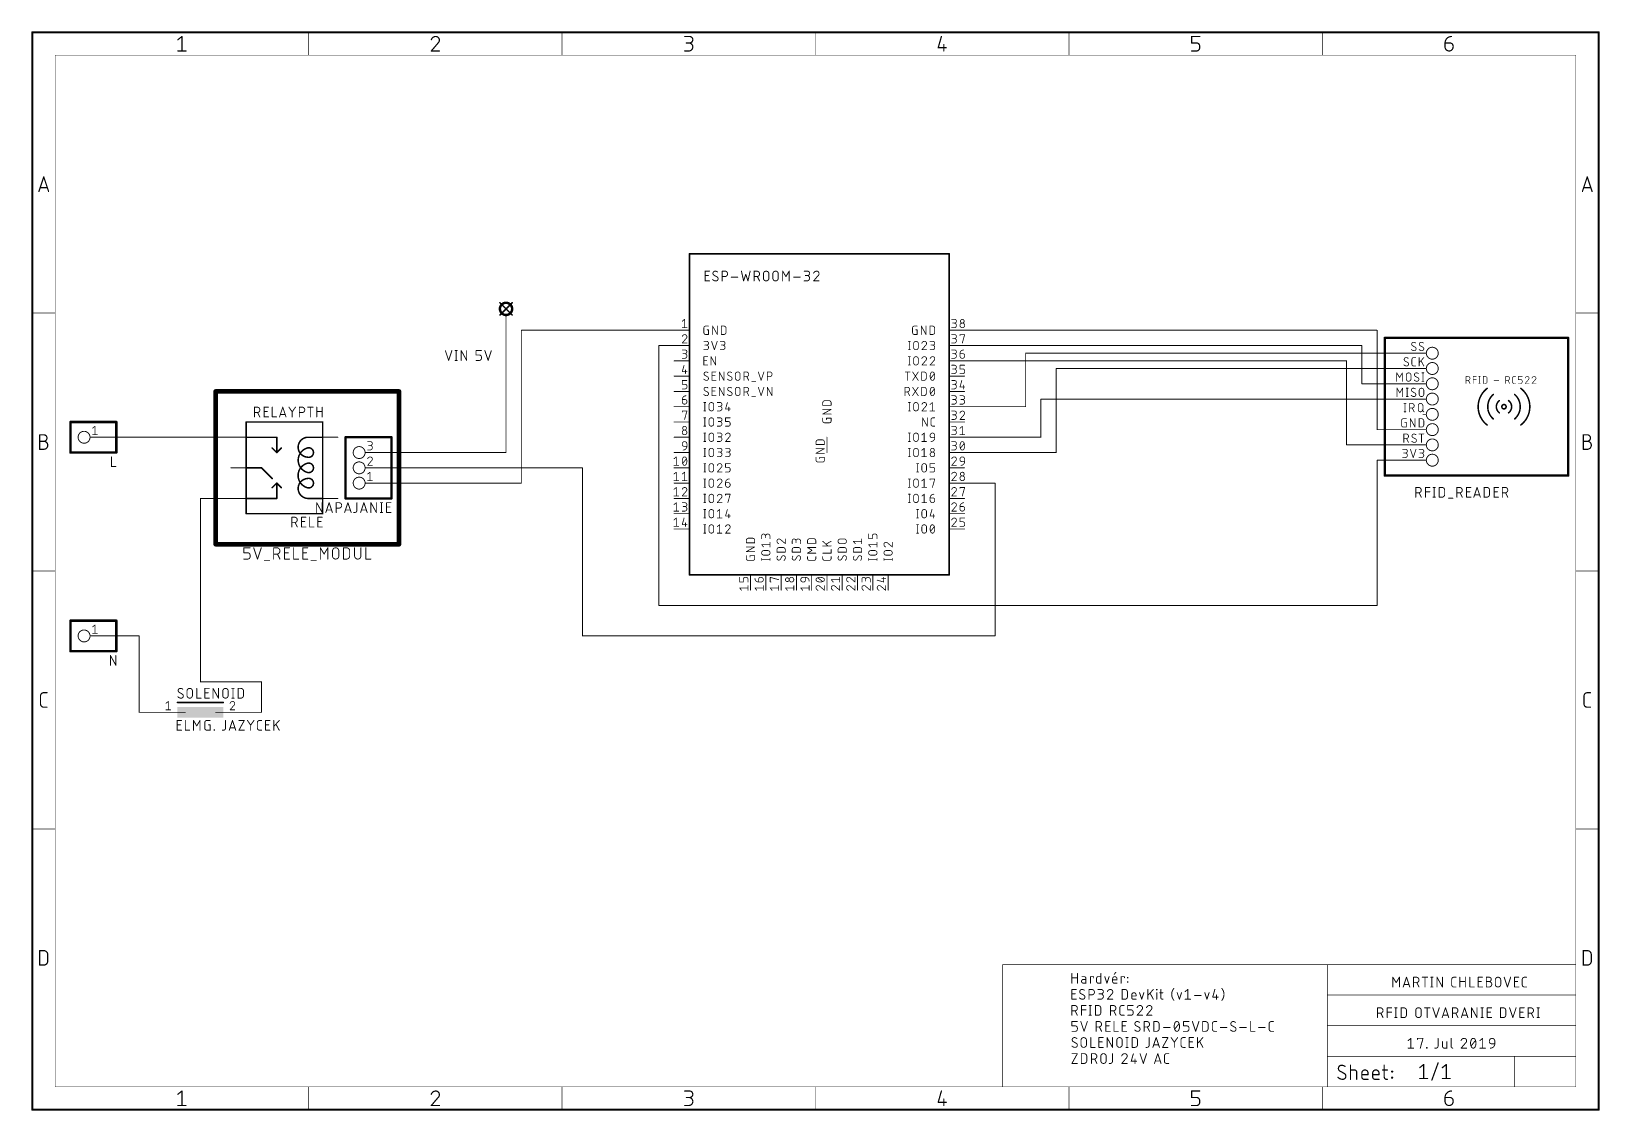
# Model space of a CAD drawing. Extents: x -10 to 250, y 0 to 179.
import ezdxf

# ---------------------------------------------------------------- set-up
doc = ezdxf.new("R2010")
doc.units = 0
for name, color, linetype in [('90', 214, 'CONTINUOUS'), ('91', 94, 'CONTINUOUS'), ('94', 14, 'CONTINUOUS'), ('95', 250, 'CONTINUOUS'), ('96', 250, 'CONTINUOUS')]:
    doc.layers.add(name, color=color, linetype=linetype)

# ---------------------------------------------------------------- blocks, each defined once
blk = doc.blocks.new('RECT')
blk.add_solid([(-0.5, -0.5), (0.5, -0.5), (-0.5, 0.5), (0.5, 0.5)])

msp = doc.modelspace()

# ---------------------------------------------------------------- linework, layer by layer
at = {"layer": '90'}
for points, const_width in [([(50.8, 119.38), (20.32, 119.38)], 0.762), ([(20.32, 119.38), (20.32, 93.98)], 0.762), ([(50.8, 93.98), (50.8, 119.38)], 0.762), ([(20.32, 93.98), (50.8, 93.98)], 0.762), ([(25.0042, 92.5604), (25.0042, 93.3958)], 0.1524), ([(25.0042, 93.3958), (26.0484, 93.3958)], 0.1524), ([(25.6307, 92.5604), (25.0042, 92.5604)], 0.1524), ([(25.0042, 91.5162), (25.6307, 91.5162)], 0.1524), ([(26.0484, 91.9339), (26.0484, 92.1427)], 0.1524), ([(26.6475, 93.3958), (27.274, 91.5162)], 0.1524), ([(27.274, 91.5162), (27.9005, 93.3958)], 0.1524), ([(28.4292, 91.3074), (29.2646, 91.3074)], 0.1524), ([(29.9641, 91.5162), (29.9641, 93.3958)], 0.1524), ([(29.9641, 93.3958), (30.4862, 93.3958)], 0.1524), ([(30.4862, 92.3516), (29.9641, 92.3516)], 0.1524), ([(31.0083, 91.5162), (30.5906, 92.3516)], 0.1524), ([(31.7648, 91.5162), (31.7648, 93.3958)], 0.1524), ([(31.7648, 93.3958), (32.6001, 93.3958)], 0.1524), ([(31.7648, 92.5604), (32.3913, 92.5604)], 0.1524), ([(32.6001, 91.5162), (31.7648, 91.5162)], 0.1524), ([(33.2795, 93.3958), (33.2795, 91.5162)], 0.1524), ([(33.2795, 91.5162), (34.1148, 91.5162)], 0.1524), ([(34.7942, 91.5162), (34.7942, 93.3958)], 0.1524), ([(34.7942, 93.3958), (35.6295, 93.3958)], 0.1524), ([(34.7942, 92.5604), (35.4207, 92.5604)], 0.1524), ([(35.6295, 91.5162), (34.7942, 91.5162)], 0.1524), ([(36.1775, 91.3074), (37.0128, 91.3074)], 0.1524), ([(37.7163, 91.5162), (37.7163, 93.3958)], 0.1524), ([(37.7163, 93.3958), (38.3429, 92.3516)], 0.1524), ([(38.3429, 92.3516), (38.9694, 93.3958)], 0.1524), ([(38.9694, 93.3958), (38.9694, 91.5162)], 0.1524), ([(39.7433, 92.0383), (39.7433, 92.8737)], 0.1524), ([(40.7875, 92.8737), (40.7875, 92.0383)], 0.1524), ([(41.5492, 91.5162), (41.5492, 93.3958)], 0.1524), ([(41.5492, 93.3958), (42.0713, 93.3958)], 0.1524), ([(42.0713, 91.5162), (41.5492, 91.5162)], 0.1524), ([(42.5935, 92.8737), (42.5935, 92.0383)], 0.1524), ([(43.4135, 93.3958), (43.4135, 92.0383)], 0.1524), ([(44.4577, 92.0383), (44.4577, 93.3958)], 0.1524), ([(45.2805, 93.3958), (45.2805, 91.5162)], 0.1524), ([(45.2805, 91.5162), (46.1158, 91.5162)], 0.1524)]:
    msp.add_lwpolyline(points, dxfattribs=dict(at, const_width=const_width))
for points, const_width in [([(20.32, 119.5705, 1), (20.32, 119.1895)], 0.381), ([(20.5105, 119.38, 1), (20.1295, 119.38)], 0.381), ([(50.9905, 119.38, 1), (50.6095, 119.38)], 0.381), ([(50.8, 119.1895, 1), (50.8, 119.5705)], 0.381), ([(20.32, 94.1705, 1), (20.32, 93.7895)], 0.381), ([(20.1295, 93.98, 1), (20.5105, 93.98)], 0.381), ([(50.6095, 93.98, 1), (50.9905, 93.98)], 0.381), ([(50.8, 93.7895, 1), (50.8, 94.1705)], 0.381), ([(25.0423, 93.3958, 1), (24.9661, 93.3958)], 0.0762), ([(25.0042, 93.4339, 1), (25.0042, 93.3577)], 0.0762), ([(25.0042, 92.5985, 1), (25.0042, 92.5223)], 0.0762), ([(24.9661, 92.5604, 1), (25.0423, 92.5604)], 0.0762), ([(25.0042, 91.5543, 1), (25.0042, 91.4781)], 0.0762), ([(26.0484, 92.1427, 0.4142), (25.6307, 92.5604)], 0.1524), ([(25.6307, 92.5985, 1), (25.6307, 92.5223)], 0.0762), ([(25.6307, 91.5162, 0.4142), (26.0484, 91.9339)], 0.1524), ([(25.6307, 91.5543, 1), (25.6307, 91.4781)], 0.0762), ([(25.6307, 92.5223, 1), (25.6307, 92.5985)], 0.0762), ([(25.6307, 91.4781, 1), (25.6307, 91.5543)], 0.0762), ([(26.0865, 92.1427, 1), (26.0103, 92.1427)], 0.0762), ([(26.0103, 92.1427, 1), (26.0865, 92.1427)], 0.0762), ([(26.0865, 91.9339, 1), (26.0103, 91.9339)], 0.0762), ([(26.0103, 91.9339, 1), (26.0865, 91.9339)], 0.0762), ([(26.0484, 93.3577, 1), (26.0484, 93.4339)], 0.0762), ([(26.6836, 93.4078, 1), (26.6113, 93.3838)], 0.0762), ([(27.2378, 91.5282, 1), (27.3101, 91.5042)], 0.0762), ([(27.2378, 91.5042, 1), (27.3101, 91.5282)], 0.0762), ([(27.9367, 93.3838, 1), (27.8644, 93.4078)], 0.0762), ([(28.4292, 91.3455, 1), (28.4292, 91.2693)], 0.0762), ([(29.2646, 91.2693, 1), (29.2646, 91.3455)], 0.0762), ([(30.0022, 93.3958, 1), (29.926, 93.3958)], 0.0762), ([(29.9641, 93.4339, 1), (29.9641, 93.3577)], 0.0762), ([(29.9641, 92.3897, 1), (29.9641, 92.3135)], 0.0762), ([(29.926, 91.5162, 1), (30.0022, 91.5162)], 0.0762), ([(30.4862, 92.3516, 1), (30.4862, 93.3958)], 0.1524), ([(30.4862, 93.4339, 1), (30.4862, 93.3577)], 0.0762), ([(30.4862, 92.3897, 1), (30.4862, 92.3135)], 0.0762), ([(30.4862, 93.3577, 1), (30.4862, 93.4339)], 0.0762), ([(30.4862, 92.3135, 1), (30.4862, 92.3897)], 0.0762), ([(30.6247, 92.3686, 1), (30.5565, 92.3345)], 0.0762), ([(30.9742, 91.4992, 1), (31.0424, 91.5332)], 0.0762), ([(31.8029, 93.3958, 1), (31.7267, 93.3958)], 0.0762), ([(31.7648, 93.4339, 1), (31.7648, 93.3577)], 0.0762), ([(31.7648, 92.5985, 1), (31.7648, 92.5223)], 0.0762), ([(31.7648, 91.5543, 1), (31.7648, 91.4781)], 0.0762), ([(31.7267, 91.5162, 1), (31.8029, 91.5162)], 0.0762), ([(32.3913, 92.5223, 1), (32.3913, 92.5985)], 0.0762), ([(32.6001, 93.3577, 1), (32.6001, 93.4339)], 0.0762), ([(32.6001, 91.4781, 1), (32.6001, 91.5543)], 0.0762), ([(33.3176, 93.3958, 1), (33.2414, 93.3958)], 0.0762), ([(33.2795, 91.5543, 1), (33.2795, 91.4781)], 0.0762), ([(33.2414, 91.5162, 1), (33.3176, 91.5162)], 0.0762), ([(34.1148, 91.4781, 1), (34.1148, 91.5543)], 0.0762), ([(34.8323, 93.3958, 1), (34.7561, 93.3958)], 0.0762), ([(34.7942, 93.4339, 1), (34.7942, 93.3577)], 0.0762), ([(34.7942, 92.5985, 1), (34.7942, 92.5223)], 0.0762), ([(34.7942, 91.5543, 1), (34.7942, 91.4781)], 0.0762), ([(34.7561, 91.5162, 1), (34.8323, 91.5162)], 0.0762), ([(35.4207, 92.5223, 1), (35.4207, 92.5985)], 0.0762), ([(35.6295, 93.3577, 1), (35.6295, 93.4339)], 0.0762), ([(35.6295, 91.4781, 1), (35.6295, 91.5543)], 0.0762), ([(36.1775, 91.3455, 1), (36.1775, 91.2693)], 0.0762), ([(37.0128, 91.2693, 1), (37.0128, 91.3455)], 0.0762), ([(37.7544, 93.3958, 1), (37.6782, 93.3958)], 0.0762), ([(37.6782, 91.5162, 1), (37.7544, 91.5162)], 0.0762), ([(37.749, 93.4154, 1), (37.6837, 93.3762)], 0.0762), ([(38.3102, 92.3712, 1), (38.3755, 92.332)], 0.0762), ([(38.3102, 92.332, 1), (38.3755, 92.3712)], 0.0762), ([(39.0075, 93.3958, 1), (38.9313, 93.3958)], 0.0762), ([(38.9313, 91.5162, 1), (39.0075, 91.5162)], 0.0762), ([(39.0021, 93.3762, 1), (38.9367, 93.4154)], 0.0762), ([(40.7875, 92.8737, 1), (39.7433, 92.8737)], 0.1524), ([(39.7814, 92.8737, 1), (39.7052, 92.8737)], 0.0762), ([(39.7052, 92.8737, 1), (39.7814, 92.8737)], 0.0762), ([(39.7433, 92.0383, 1), (40.7875, 92.0383)], 0.1524), ([(39.7814, 92.0383, 1), (39.7052, 92.0383)], 0.0762), ([(39.7052, 92.0383, 1), (39.7814, 92.0383)], 0.0762), ([(40.8256, 92.8737, 1), (40.7494, 92.8737)], 0.0762), ([(40.7494, 92.8737, 1), (40.8256, 92.8737)], 0.0762), ([(40.8256, 92.0383, 1), (40.7494, 92.0383)], 0.0762), ([(40.7494, 92.0383, 1), (40.8256, 92.0383)], 0.0762), ([(41.5873, 93.3958, 1), (41.5111, 93.3958)], 0.0762), ([(41.5492, 93.4339, 1), (41.5492, 93.3577)], 0.0762), ([(41.5492, 91.5543, 1), (41.5492, 91.4781)], 0.0762), ([(41.5111, 91.5162, 1), (41.5873, 91.5162)], 0.0762), ([(42.5935, 92.8737, 0.4142), (42.0713, 93.3958)], 0.1524), ([(42.0713, 93.4339, 1), (42.0713, 93.3577)], 0.0762), ([(42.0713, 91.5162, 0.4142), (42.5935, 92.0383)], 0.1524), ([(42.0713, 91.5543, 1), (42.0713, 91.4781)], 0.0762), ([(42.0713, 93.3577, 1), (42.0713, 93.4339)], 0.0762), ([(42.0713, 91.4781, 1), (42.0713, 91.5543)], 0.0762), ([(42.6316, 92.8737, 1), (42.5554, 92.8737)], 0.0762), ([(42.5554, 92.8737, 1), (42.6316, 92.8737)], 0.0762), ([(42.6316, 92.0383, 1), (42.5554, 92.0383)], 0.0762), ([(42.5554, 92.0383, 1), (42.6316, 92.0383)], 0.0762), ([(43.4516, 93.3958, 1), (43.3754, 93.3958)], 0.0762), ([(43.4135, 92.0383, 1), (44.4577, 92.0383)], 0.1524), ([(43.4516, 92.0383, 1), (43.3754, 92.0383)], 0.0762), ([(43.3754, 92.0383, 1), (43.4516, 92.0383)], 0.0762), ([(44.4958, 93.3958, 1), (44.4196, 93.3958)], 0.0762), ([(44.4958, 92.0383, 1), (44.4196, 92.0383)], 0.0762), ([(44.4196, 92.0383, 1), (44.4958, 92.0383)], 0.0762), ([(45.3186, 93.3958, 1), (45.2424, 93.3958)], 0.0762), ([(45.2805, 91.5543, 1), (45.2805, 91.4781)], 0.0762), ([(45.2424, 91.5162, 1), (45.3186, 91.5162)], 0.0762), ([(46.1158, 91.4781, 1), (46.1158, 91.5543)], 0.0762)]:
    msp.add_lwpolyline(points, format="xyb", dxfattribs=dict(at, const_width=const_width))
at = {"layer": '91', "const_width": 0.1524}
for points in [[(68.58, 109.22), (68.58, 129.54)], [(96.52, 129.54), (71.12, 129.54)], [(71.12, 129.54), (71.12, 104.14)], [(144.78, 129.54), (213.36, 129.54)], [(213.36, 129.54), (213.36, 113.03)], [(96.52, 127), (93.98, 127)], [(93.98, 127), (93.98, 83.82)], [(210.82, 127), (144.78, 127)], [(220.98, 125.73), (154.94, 125.73)], [(154.94, 125.73), (154.94, 116.84)], [(210.82, 120.65), (210.82, 127)], [(208.28, 124.46), (144.78, 124.46)], [(160.02, 109.22), (160.02, 123.19)], [(160.02, 123.19), (220.98, 123.19)], [(208.28, 124.46), (208.28, 110.49)], [(220.98, 120.65), (210.82, 120.65)], [(220.98, 118.11), (157.48, 118.11)], [(157.48, 118.11), (157.48, 111.76)], [(154.94, 116.84), (144.78, 116.84)], [(213.36, 113.03), (220.98, 113.03)], [(0, 111.76), (22.86, 111.76)], [(157.48, 111.76), (144.78, 111.76)], [(220.98, 110.49), (208.28, 110.49)], [(45.72, 109.22), (68.58, 109.22)], [(144.78, 109.22), (160.02, 109.22)], [(220.98, 107.95), (213.36, 107.95)], [(213.36, 107.95), (213.36, 83.82)], [(81.28, 106.68), (45.72, 106.68)], [(81.28, 78.74), (81.28, 106.68)], [(22.86, 101.6), (17.78, 101.6)], [(17.78, 101.6), (17.78, 71.12)], [(71.12, 104.14), (45.72, 104.14)], [(144.78, 104.14), (149.86, 104.14)], [(149.86, 104.14), (149.86, 78.74)], [(93.98, 83.82), (213.36, 83.82)], [(0, 78.74), (7.62, 78.74)], [(7.62, 78.74), (7.62, 66.04)], [(149.86, 78.74), (81.28, 78.74)], [(17.78, 71.12), (27.94, 71.12)], [(27.94, 71.12), (27.94, 66.04)], [(7.62, 66.04), (10.16, 66.04)], [(27.94, 66.04), (25.4, 66.04)]]:
    msp.add_lwpolyline(points, dxfattribs=at)
at = {"layer": '91', "const_width": 0.0762}
for points in [[(68.6181, 129.54, 1), (68.5419, 129.54)], [(71.12, 129.5781, 1), (71.12, 129.5019)], [(71.1581, 129.54, 1), (71.0819, 129.54)], [(96.52, 129.5019, 1), (96.52, 129.5781)], [(144.78, 129.5781, 1), (144.78, 129.5019)], [(213.3981, 129.54, 1), (213.3219, 129.54)], [(213.36, 129.5019, 1), (213.36, 129.5781)], [(93.98, 127.0381, 1), (93.98, 126.9619)], [(94.0181, 127, 1), (93.9419, 127)], [(96.52, 126.9619, 1), (96.52, 127.0381)], [(144.78, 127.0381, 1), (144.78, 126.9619)], [(154.94, 125.7681, 1), (154.94, 125.6919)], [(154.9781, 125.73, 1), (154.9019, 125.73)], [(210.8581, 127, 1), (210.7819, 127)], [(210.82, 126.9619, 1), (210.82, 127.0381)], [(220.98, 125.6919, 1), (220.98, 125.7681)], [(144.78, 124.4981, 1), (144.78, 124.4219)], [(160.0581, 123.19, 1), (159.9819, 123.19)], [(160.02, 123.2281, 1), (160.02, 123.1519)], [(208.3181, 124.46, 1), (208.2419, 124.46)], [(208.28, 124.4219, 1), (208.28, 124.4981)], [(220.98, 123.1519, 1), (220.98, 123.2281)], [(210.82, 120.6881, 1), (210.82, 120.6119)], [(210.7819, 120.65, 1), (210.8581, 120.65)], [(220.98, 120.6119, 1), (220.98, 120.6881)], [(157.48, 118.1481, 1), (157.48, 118.0719)], [(157.5181, 118.11, 1), (157.4419, 118.11)], [(220.98, 118.0719, 1), (220.98, 118.1481)], [(144.78, 116.8781, 1), (144.78, 116.8019)], [(154.9019, 116.84, 1), (154.9781, 116.84)], [(154.94, 116.8019, 1), (154.94, 116.8781)], [(213.36, 113.0681, 1), (213.36, 112.9919)], [(213.3219, 113.03, 1), (213.3981, 113.03)], [(220.98, 112.9919, 1), (220.98, 113.0681)], [(0, 111.7981, 1), (0, 111.7219)], [(22.86, 111.7219, 1), (22.86, 111.7981)], [(144.78, 111.7981, 1), (144.78, 111.7219)], [(157.4419, 111.76, 1), (157.5181, 111.76)], [(157.48, 111.7219, 1), (157.48, 111.7981)], [(208.28, 110.5281, 1), (208.28, 110.4519)], [(208.2419, 110.49, 1), (208.3181, 110.49)], [(220.98, 110.4519, 1), (220.98, 110.5281)], [(45.72, 109.2581, 1), (45.72, 109.1819)], [(68.5419, 109.22, 1), (68.6181, 109.22)], [(68.58, 109.1819, 1), (68.58, 109.2581)], [(144.78, 109.2581, 1), (144.78, 109.1819)], [(159.9819, 109.22, 1), (160.0581, 109.22)], [(160.02, 109.1819, 1), (160.02, 109.2581)], [(213.36, 107.9881, 1), (213.36, 107.9119)], [(213.3981, 107.95, 1), (213.3219, 107.95)], [(220.98, 107.9119, 1), (220.98, 107.9881)], [(45.72, 106.7181, 1), (45.72, 106.6419)], [(81.3181, 106.68, 1), (81.2419, 106.68)], [(81.28, 106.6419, 1), (81.28, 106.7181)], [(17.78, 101.6381, 1), (17.78, 101.5619)], [(17.8181, 101.6, 1), (17.7419, 101.6)], [(22.86, 101.5619, 1), (22.86, 101.6381)], [(45.72, 104.1781, 1), (45.72, 104.1019)], [(71.0819, 104.14, 1), (71.1581, 104.14)], [(71.12, 104.1019, 1), (71.12, 104.1781)], [(144.78, 104.1781, 1), (144.78, 104.1019)], [(149.8981, 104.14, 1), (149.8219, 104.14)], [(149.86, 104.1019, 1), (149.86, 104.1781)], [(93.98, 83.8581, 1), (93.98, 83.7819)], [(93.9419, 83.82, 1), (94.0181, 83.82)], [(213.3219, 83.82, 1), (213.3981, 83.82)], [(213.36, 83.7819, 1), (213.36, 83.8581)], [(0, 78.7781, 1), (0, 78.7019)], [(7.6581, 78.74, 1), (7.5819, 78.74)], [(7.62, 78.7019, 1), (7.62, 78.7781)], [(81.28, 78.7781, 1), (81.28, 78.7019)], [(81.2419, 78.74, 1), (81.3181, 78.74)], [(149.8219, 78.74, 1), (149.8981, 78.74)], [(149.86, 78.7019, 1), (149.86, 78.7781)], [(17.78, 71.1581, 1), (17.78, 71.0819)], [(17.7419, 71.12, 1), (17.8181, 71.12)], [(27.9781, 71.12, 1), (27.9019, 71.12)], [(27.94, 71.0819, 1), (27.94, 71.1581)], [(7.62, 66.0781, 1), (7.62, 66.0019)], [(7.5819, 66.04, 1), (7.6581, 66.04)], [(10.16, 66.0019, 1), (10.16, 66.0781)], [(25.4, 66.0781, 1), (25.4, 66.0019)], [(27.9019, 66.04, 1), (27.9781, 66.04)], [(27.94, 66.0019, 1), (27.94, 66.0781)]]:
    msp.add_lwpolyline(points, format="xyb", dxfattribs=at)
at = {"layer": '94'}
for points, const_width in [([(-10.16, 179.07), (-10.16, 0)], 0.3), ([(250.19, 179.07), (-10.16, 179.07)], 0.3), ([(14.0423, 177.8336), (14.7108, 178.3684)], 0.2032), ([(14.7108, 178.3684), (14.7108, 175.9616)], 0.2032), ([(35.7717, 179.07), (35.7717, 175.26)], 0.1), ([(57.3005, 177.2987), (56.1639, 175.9616)], 0.2032), ([(77.8933, 179.07), (77.8933, 175.26)], 0.1), ([(98.2856, 178.3684), (99.0879, 178.3684)], 0.2032), ([(99.0879, 177.2987), (98.553, 177.2987)], 0.2032), ([(120.015, 179.07), (120.015, 175.26)], 0.1), ([(140.9421, 178.3684), (140.4073, 176.4964)], 0.2032), ([(162.1367, 179.07), (162.1367, 175.26)], 0.1), ([(182.5289, 177.2987), (182.5289, 178.3684)], 0.2032), ([(182.5289, 178.3684), (183.8661, 178.3684)], 0.2032), ([(183.3312, 177.2987), (182.5289, 177.2987)], 0.2032), ([(204.2583, 179.07), (204.2583, 175.26)], 0.1), ([(224.6506, 177.2987), (225.4529, 177.2987)], 0.2032), ([(224.6506, 176.6302), (224.6506, 177.2987)], 0.2032), ([(250.19, 0), (250.19, 179.07)], 0.3), ([(-6.35, 175.26), (-6.35, 3.81)], 0.1), ([(246.38, 175.26), (-6.35, 175.26)], 0.1), ([(14.0423, 175.9616), (15.3794, 175.9616)], 0.2032), ([(56.1639, 175.9616), (57.5011, 175.9616)], 0.2032), ([(98.2856, 175.9616), (98.9542, 175.9616)], 0.2032), ([(140.4073, 176.4964), (141.7444, 176.4964)], 0.2032), ([(141.3433, 177.0313), (141.3433, 175.9616)], 0.2032), ([(182.5289, 175.9616), (183.3312, 175.9616)], 0.2032), ([(183.8661, 176.4964), (183.8661, 176.7639)], 0.2032), ([(225.9877, 176.7639), (225.9877, 176.6302)], 0.2032), ([(246.38, 3.81), (246.38, 175.26)], 0.1), ([(-9.0573, 152.6253), (-8.255, 155.0322)], 0.2032), ([(-8.255, 155.0322), (-7.4527, 152.6253)], 0.2032), ([(247.4827, 152.6253), (248.285, 155.0322)], 0.2032), ([(248.285, 155.0322), (249.0873, 152.6253)], 0.2032), ([(-7.6533, 153.2271), (-8.8567, 153.2271)], 0.2032), ([(248.8867, 153.2271), (247.6833, 153.2271)], 0.2032), ([(99.06, 88.9), (99.06, 142.24)], 0.254), ([(99.06, 142.24), (142.24, 142.24)], 0.254), ([(142.24, 142.24), (142.24, 88.9)], 0.254), ([(67.564, 134.112), (69.596, 132.08)], 0.254), ([(67.564, 132.08), (69.596, 134.112)], 0.254), ([(-10.16, 132.3975), (-6.35, 132.3975)], 0.1), ([(68.58, 129.54), (68.58, 132.08)], 0.1524), ([(250.19, 132.3975), (246.38, 132.3975)], 0.1), ([(96.52, 129.54), (99.06, 129.54)], 0.1524), ([(144.78, 129.54), (142.24, 129.54)], 0.1524), ([(214.63, 128.27), (245.11, 128.27)], 0.4064), ([(214.63, 105.41), (214.63, 128.27)], 0.4064), ([(245.11, 128.27), (245.11, 105.41)], 0.4064), ([(96.52, 127), (99.06, 127)], 0.1524), ([(144.78, 127), (142.24, 127)], 0.1524), ([(220.98, 125.73), (221.5388, 125.73)], 0.1524), ([(96.52, 124.46), (99.06, 124.46)], 0.1524), ([(144.78, 124.46), (142.24, 124.46)], 0.1524), ([(220.98, 123.19), (221.5388, 123.19)], 0.1524), ([(96.52, 121.92), (99.06, 121.92)], 0.1524), ([(144.78, 121.92), (142.24, 121.92)], 0.1524), ([(220.98, 120.65), (221.5388, 120.65)], 0.1524), ([(228.1428, 120.7008), (228.1428, 121.8692)], 0.1016), ([(228.1428, 121.8692), (228.4674, 121.8692)], 0.1016), ([(228.4674, 121.2201), (228.1428, 121.2201)], 0.1016), ([(228.7919, 120.7008), (228.5323, 121.2201)], 0.1016), ([(229.3188, 120.7008), (229.3188, 121.8692)], 0.1016), ([(229.3188, 121.8692), (229.8381, 121.8692)], 0.1016), ([(229.3188, 121.3499), (229.8381, 121.3499)], 0.1016), ([(230.2352, 121.8692), (230.4948, 121.8692)], 0.1016), ([(230.2352, 120.7008), (230.4948, 120.7008)], 0.1016), ([(230.365, 121.8692), (230.365, 120.7008)], 0.1016), ([(230.9929, 120.7008), (230.9929, 121.8692)], 0.1016), ([(230.9929, 121.8692), (231.3175, 121.8692)], 0.1016), ([(231.3175, 120.7008), (230.9929, 120.7008)], 0.1016), ([(231.642, 121.5446), (231.642, 121.0254)], 0.1016), ([(232.7949, 121.1552), (233.5739, 121.1552)], 0.1016), ([(234.7341, 120.7008), (234.7341, 121.8692)], 0.1016), ([(234.7341, 121.8692), (235.0586, 121.8692)], 0.1016), ([(235.0586, 121.2201), (234.7341, 121.2201)], 0.1016), ([(235.3832, 120.7008), (235.1236, 121.2201)], 0.1016), ([(235.8664, 120.9604), (235.8664, 121.6096)], 0.1016), ([(236.1261, 121.8692), (236.3857, 121.8692)], 0.1016), ([(236.3857, 120.7008), (236.1261, 120.7008)], 0.1016), ([(236.8222, 121.3499), (236.8222, 121.8692)], 0.1016), ([(236.8222, 121.8692), (237.4713, 121.8692)], 0.1016), ([(237.2117, 121.3499), (236.8222, 121.3499)], 0.1016), ([(236.8222, 120.7008), (237.2117, 120.7008)], 0.1016), ([(237.4713, 120.9604), (237.4713, 121.0903)], 0.1016), ([(238.517, 121.3499), (237.9652, 120.7008)], 0.1016), ([(237.9652, 120.7008), (238.6143, 120.7008)], 0.1016), ([(239.66, 121.3499), (239.1082, 120.7008)], 0.1016), ([(239.1082, 120.7008), (239.7573, 120.7008)], 0.1016), ([(96.52, 119.38), (99.06, 119.38)], 0.1524), ([(144.78, 119.38), (142.24, 119.38)], 0.1524), ([(220.98, 118.11), (221.5388, 118.11)], 0.1524), ([(96.52, 116.84), (99.06, 116.84)], 0.1524), ([(144.78, 116.84), (142.24, 116.84)], 0.1524), ([(220.98, 115.57), (221.5388, 115.57)], 0.1524), ([(-8.9236, 109.7629), (-8.9236, 112.1697)], 0.2032), ([(-8.9236, 112.1697), (-8.255, 112.1697)], 0.2032), ([(3.81, 114.3), (-3.81, 114.3)], 0.4064), ([(-3.81, 114.3), (-3.81, 109.22)], 0.4064), ([(3.81, 109.22), (3.81, 114.3)], 0.4064), ([(25.4, 111.76), (25.4, 114.3)], 0.254), ([(25.4, 114.3), (38.1, 114.3)], 0.254), ([(38.1, 114.3), (38.1, 111.76)], 0.254), ([(96.52, 114.3), (99.06, 114.3)], 0.1524), ([(144.78, 114.3), (142.24, 114.3)], 0.1524), ([(220.98, 113.03), (221.5388, 113.03)], 0.1524), ([(247.6164, 109.7629), (247.6164, 112.1697)], 0.2032), ([(247.6164, 112.1697), (248.285, 112.1697)], 0.2032), ([(-8.9236, 111.1), (-8.255, 111.1)], 0.2032), ([(-8.255, 109.7629), (-8.9236, 109.7629)], 0.2032), ([(0, 111.76), (-0.5588, 111.76)], 0.1524), ([(22.86, 111.76), (25.4, 111.76)], 0.1524), ([(25.4, 106.68), (25.4, 111.76)], 0.254), ([(25.4, 111.76), (30.48, 111.76)], 0.254), ([(30.48, 109.22), (29.718, 109.982)], 0.254), ([(30.48, 111.76), (30.48, 109.22)], 0.254), ([(30.48, 109.22), (31.242, 109.982)], 0.254), ([(38.1, 111.76), (35.56, 111.76)], 0.254), ([(38.1, 111.76), (38.1, 101.6)], 0.254), ([(40.64, 111.76), (38.1, 111.76)], 0.1524), ([(49.53, 111.76), (41.91, 111.76)], 0.4064), ([(41.91, 111.76), (41.91, 101.6)], 0.4064), ([(49.53, 101.6), (49.53, 111.76)], 0.4064), ([(96.52, 111.76), (99.06, 111.76)], 0.1524), ([(121.92, 109.22), (121.92, 111.76)], 0.1524), ([(144.78, 111.76), (142.24, 111.76)], 0.1524), ([(220.98, 110.49), (221.5388, 110.49)], 0.1524), ([(247.6164, 111.1), (248.285, 111.1)], 0.2032), ([(248.285, 109.7629), (247.6164, 109.7629)], 0.2032), ([(-3.81, 109.22), (3.81, 109.22)], 0.4064), ([(45.72, 109.22), (45.1612, 109.22)], 0.1524), ([(96.52, 109.22), (99.06, 109.22)], 0.1524), ([(144.78, 109.22), (142.24, 109.22)], 0.1524), ([(220.98, 107.95), (221.5388, 107.95)], 0.1524), ([(22.86, 106.68), (25.4, 106.68)], 0.1524), ([(25.4, 101.6), (25.4, 106.68)], 0.254), ([(25.4, 106.68), (27.94, 106.68)], 0.254), ([(27.94, 106.68), (29.718, 104.902)], 0.254), ([(30.48, 104.14), (29.718, 103.378)], 0.254), ([(30.48, 101.6), (30.48, 104.14)], 0.254), ([(30.48, 104.14), (31.242, 103.378)], 0.254), ([(45.72, 106.68), (45.1612, 106.68)], 0.1524), ([(96.52, 106.68), (99.06, 106.68)], 0.1524), ([(144.78, 106.68), (142.24, 106.68)], 0.1524), ([(245.11, 105.41), (214.63, 105.41)], 0.4064), ([(22.86, 101.6), (25.4, 101.6)], 0.1524), ([(25.4, 99.06), (25.4, 101.6)], 0.254), ([(25.4, 101.6), (30.48, 101.6)], 0.254), ([(38.1, 101.6), (35.56, 101.6)], 0.254), ([(38.1, 101.6), (38.1, 99.06)], 0.254), ([(40.64, 101.6), (38.1, 101.6)], 0.1524), ([(41.91, 101.6), (49.53, 101.6)], 0.4064), ([(45.72, 104.14), (45.1612, 104.14)], 0.1524), ([(96.52, 104.14), (99.06, 104.14)], 0.1524), ([(96.52, 101.6), (99.06, 101.6)], 0.1524), ([(144.78, 104.14), (142.24, 104.14)], 0.1524), ([(144.78, 101.6), (142.24, 101.6)], 0.1524), ([(38.1, 99.06), (25.4, 99.06)], 0.254), ([(96.52, 99.06), (99.06, 99.06)], 0.1524), ([(144.78, 99.06), (142.24, 99.06)], 0.1524), ([(96.52, 96.52), (99.06, 96.52)], 0.1524), ([(144.78, 96.52), (142.24, 96.52)], 0.1524), ([(-10.16, 89.535), (-6.35, 89.535)], 0.1), ([(142.24, 88.9), (99.06, 88.9)], 0.254), ([(109.22, 86.36), (109.22, 88.9)], 0.1524), ([(111.76, 86.36), (111.76, 88.9)], 0.1524), ([(114.3, 86.36), (114.3, 88.9)], 0.1524), ([(116.84, 86.36), (116.84, 88.9)], 0.1524), ([(119.38, 86.36), (119.38, 88.9)], 0.1524), ([(121.92, 86.36), (121.92, 88.9)], 0.1524), ([(124.46, 86.36), (124.46, 88.9)], 0.1524), ([(127, 86.36), (127, 88.9)], 0.1524), ([(129.54, 86.36), (129.54, 88.9)], 0.1524), ([(132.08, 86.36), (132.08, 88.9)], 0.1524), ([(250.19, 89.535), (246.38, 89.535)], 0.1), ([(3.81, 81.28), (-3.81, 81.28)], 0.4064), ([(-3.81, 81.28), (-3.81, 76.2)], 0.4064), ([(3.81, 76.2), (3.81, 81.28)], 0.4064), ([(0, 78.74), (-0.5588, 78.74)], 0.1524), ([(-3.81, 76.2), (3.81, 76.2)], 0.4064), ([(-8.7898, 67.4352), (-8.7898, 68.7723)], 0.2032), ([(-8.255, 69.3072), (-7.7202, 69.3072)], 0.2032), ([(13.97, 67.691), (21.59, 67.691)], 0.254), ([(247.7502, 67.4352), (247.7502, 68.7723)], 0.2032), ([(248.285, 69.3072), (248.8198, 69.3072)], 0.2032), ([(-7.7202, 66.9004), (-8.255, 66.9004)], 0.2032), ([(10.16, 66.04), (15.24, 66.04)], 0.1524), ([(25.4, 66.04), (20.32, 66.04)], 0.1524), ([(248.8198, 66.9004), (248.285, 66.9004)], 0.2032), ([(-10.16, 46.6725), (-6.35, 46.6725)], 0.1), ([(250.19, 46.6725), (246.38, 46.6725)], 0.1), ([(-8.9236, 24.0379), (-8.9236, 26.4447)], 0.2032), ([(-8.9236, 26.4447), (-8.255, 26.4447)], 0.2032), ([(247.6164, 24.0379), (247.6164, 26.4447)], 0.2032), ([(247.6164, 26.4447), (248.285, 26.4447)], 0.2032), ([(-8.255, 24.0379), (-8.9236, 24.0379)], 0.2032), ([(-7.5864, 25.7761), (-7.5864, 24.7064)], 0.2032), ([(151.13, 3.81), (151.13, 24.13)], 0.1016), ([(151.13, 24.13), (205.105, 24.13)], 0.1016), ([(205.105, 24.13), (246.38, 24.13)], 0.1016), ([(205.105, 19.05), (205.105, 24.13)], 0.1016), ([(246.38, 19.05), (246.38, 24.13)], 0.1016), ([(248.285, 24.0379), (247.6164, 24.0379)], 0.2032), ([(248.9536, 25.7761), (248.9536, 24.7064)], 0.2032), ([(162.6362, 21.0312), (162.6362, 22.6568)], 0.1524), ([(162.6362, 21.9343), (163.5393, 21.9343)], 0.1524), ([(163.5393, 22.6568), (163.5393, 21.0312)], 0.1524), ([(164.6818, 22.1149), (164.3205, 22.1149)], 0.1524), ([(164.9527, 21.6634), (164.5463, 21.6634)], 0.1524), ([(164.5463, 21.0312), (164.9527, 21.0312)], 0.1524), ([(164.9527, 21.0312), (164.9527, 21.844)], 0.1524), ([(165.7049, 21.0312), (165.7049, 22.1149)], 0.1524), ([(165.7049, 22.1149), (166.2468, 22.1149)], 0.1524), ([(166.2468, 22.1149), (166.2468, 21.9343)], 0.1524), ([(166.7312, 21.3021), (166.7312, 21.844)], 0.1524), ([(167.0021, 22.1149), (167.4537, 22.1149)], 0.1524), ([(167.4537, 21.0312), (167.0021, 21.0312)], 0.1524), ([(167.4537, 22.6568), (167.4537, 21.0312)], 0.1524), ([(168.0932, 22.1149), (168.4545, 21.0312)], 0.1524), ([(168.4545, 21.0312), (168.8157, 22.1149)], 0.1524), ([(169.3958, 21.3021), (169.3958, 21.7537)], 0.1524), ([(170.1183, 21.5731), (169.3958, 21.5731)], 0.1524), ([(169.6668, 22.5213), (169.9377, 22.8374)], 0.1524), ([(170.1183, 21.0312), (169.6668, 21.0312)], 0.1524), ([(170.1183, 21.7537), (170.1183, 21.5731)], 0.1524), ([(170.8111, 21.0312), (170.8111, 22.1149)], 0.1524), ([(170.8111, 22.1149), (171.353, 22.1149)], 0.1524), ([(171.353, 22.1149), (171.353, 21.9343)], 0.1524), ([(171.8482, 21.8892), (171.8482, 21.9795)], 0.1524), ([(171.8482, 21.9795), (171.9385, 21.9795)], 0.1524), ([(171.9385, 21.8892), (171.8482, 21.8892)], 0.1524), ([(171.8482, 21.1667), (171.8482, 21.257)], 0.1524), ([(171.8482, 21.257), (171.9385, 21.257)], 0.1524), ([(171.9385, 21.1667), (171.8482, 21.1667)], 0.1524), ([(171.9385, 21.9795), (171.9385, 21.8892)], 0.1524), ([(171.9385, 21.257), (171.9385, 21.1667)], 0.1524), ([(215.9762, 20.3962), (215.9762, 22.0218)], 0.1524), ([(215.9762, 22.0218), (216.5181, 21.1187)], 0.1524), ([(216.5181, 21.1187), (217.0599, 22.0218)], 0.1524), ([(217.0599, 22.0218), (217.0599, 20.3962)], 0.1524), ([(217.6956, 20.3962), (218.2375, 22.0218)], 0.1524), ([(218.6439, 20.8026), (217.8311, 20.8026)], 0.1524), ([(218.2375, 22.0218), (218.7794, 20.3962)], 0.1524), ([(219.4103, 20.3962), (219.4103, 22.0218)], 0.1524), ([(219.4103, 22.0218), (219.8619, 22.0218)], 0.1524), ([(219.8619, 21.1187), (219.4103, 21.1187)], 0.1524), ([(220.3134, 20.3962), (219.9522, 21.1187)], 0.1524), ([(220.8601, 22.0218), (221.7632, 22.0218)], 0.1524), ([(221.3116, 20.3962), (221.3116, 22.0218)], 0.1524), ([(222.2773, 22.0218), (222.6386, 22.0218)], 0.1524), ([(222.4579, 22.0218), (222.4579, 20.3962)], 0.1524), ([(223.309, 20.3962), (223.309, 22.0218)], 0.1524), ([(223.309, 22.0218), (224.2121, 20.3962)], 0.1524), ([(224.2121, 20.3962), (224.2121, 22.0218)], 0.1524), ([(225.7539, 20.7574), (225.7539, 21.6606)], 0.1524), ([(226.1152, 22.0218), (226.4764, 22.0218)], 0.1524), ([(227.1126, 20.3962), (227.1126, 22.0218)], 0.1524), ([(227.1126, 21.2993), (228.0157, 21.2993)], 0.1524), ([(228.0157, 22.0218), (228.0157, 20.3962)], 0.1524), ([(228.7829, 22.0218), (228.7829, 20.3962)], 0.1524), ([(230.1376, 20.3962), (230.1376, 22.0218)], 0.1524), ([(230.1376, 22.0218), (230.8601, 22.0218)], 0.1524), ([(230.1376, 21.2993), (230.6795, 21.2993)], 0.1524), ([(231.5104, 20.3962), (231.5104, 22.0218)], 0.1524), ([(231.5104, 22.0218), (231.962, 22.0218)], 0.1524), ([(231.5104, 21.2993), (231.962, 21.2993)], 0.1524), ([(233.0003, 20.8478), (233.0003, 21.5702)], 0.1524), ([(233.9035, 21.5702), (233.9035, 20.8478)], 0.1524), ([(234.4732, 22.0218), (235.015, 20.3962)], 0.1524), ([(235.015, 20.3962), (235.5569, 22.0218)], 0.1524), ([(236.1817, 20.3962), (236.1817, 22.0218)], 0.1524), ([(236.1817, 22.0218), (236.9042, 22.0218)], 0.1524), ([(236.1817, 21.2993), (236.7235, 21.2993)], 0.1524), ([(237.4774, 20.7574), (237.4774, 21.6606)], 0.1524), ([(237.8386, 22.0218), (238.1998, 22.0218)], 0.1524), ([(162.6362, 18.3642), (162.6362, 19.9898)], 0.1524), ([(162.6362, 19.9898), (163.3587, 19.9898)], 0.1524), ([(162.6362, 19.2673), (163.1781, 19.2673)], 0.1524), ([(163.3587, 18.3642), (162.6362, 18.3642)], 0.1524), ([(164.6062, 19.0415), (164.1095, 19.3125)], 0.1524), ([(165.4679, 18.3642), (165.4679, 19.9898)], 0.1524), ([(165.4679, 19.9898), (165.9195, 19.9898)], 0.1524), ([(165.9195, 19.0867), (165.4679, 19.0867)], 0.1524), ([(166.9579, 19.9898), (167.4997, 19.9898)], 0.1524), ([(166.9579, 18.3642), (167.4094, 18.3642)], 0.1524), ([(167.4997, 19.2673), (167.1385, 19.2673)], 0.1524), ([(169.2886, 19.2673), (168.521, 18.3642)], 0.1524), ([(168.521, 18.3642), (169.4241, 18.3642)], 0.1524), ([(170.9699, 18.3642), (170.9699, 19.9898)], 0.1524), ([(170.9699, 19.9898), (171.4214, 19.9898)], 0.1524), ([(171.4214, 18.3642), (170.9699, 18.3642)], 0.1524), ([(171.873, 19.5382), (171.873, 18.8158)], 0.1524), ([(172.5712, 18.6351), (172.5712, 19.0867)], 0.1524), ([(173.2937, 18.9061), (172.5712, 18.9061)], 0.1524), ([(173.2937, 18.3642), (172.8421, 18.3642)], 0.1524), ([(173.2937, 19.0867), (173.2937, 18.9061)], 0.1524), ([(173.8738, 19.4479), (174.2351, 18.3642)], 0.1524), ([(174.2351, 18.3642), (174.5963, 19.4479)], 0.1524), ([(175.2635, 18.3642), (175.2635, 19.9898)], 0.1524), ([(176.1666, 19.9898), (175.2635, 18.9964)], 0.1524), ([(176.1666, 18.3642), (175.6248, 19.3576)], 0.1524), ([(176.6909, 19.8995), (176.6909, 19.9898)], 0.1524), ([(176.6909, 19.9898), (176.7812, 19.9898)], 0.1524), ([(176.7812, 19.8995), (176.6909, 19.8995)], 0.1524), ([(176.736, 18.3642), (176.736, 19.4479)], 0.1524), ([(176.7812, 19.9898), (176.7812, 19.8995)], 0.1524), ([(177.2351, 19.4479), (177.7769, 19.4479)], 0.1524), ([(177.4157, 19.9898), (177.4157, 18.6351)], 0.1524), ([(177.6866, 18.3642), (177.7769, 18.3642)], 0.1524), ([(180.1263, 19.4479), (180.4875, 18.3642)], 0.1524), ([(180.4875, 18.3642), (180.8488, 19.4479)], 0.1524), ([(181.4428, 19.6286), (181.8943, 19.9898)], 0.1524), ([(181.4428, 18.3642), (182.3459, 18.3642)], 0.1524), ([(181.8943, 19.9898), (181.8943, 18.3642)], 0.1524), ([(183.0198, 18.9964), (184.1035, 18.9964)], 0.1524), ([(184.7114, 19.4479), (185.0727, 18.3642)], 0.1524), ([(185.0727, 18.3642), (185.4339, 19.4479)], 0.1524), ([(186.3892, 19.9898), (186.0279, 18.7254)], 0.1524), ([(186.0279, 18.7254), (186.931, 18.7254)], 0.1524), ([(186.6601, 19.0867), (186.6601, 18.3642)], 0.1524), ([(205.105, 13.97), (205.105, 19.05)], 0.1016), ([(205.105, 19.05), (246.38, 19.05)], 0.1016), ([(222.2773, 20.3962), (222.6386, 20.3962)], 0.1524), ([(226.4764, 20.3962), (226.1152, 20.3962)], 0.1524), ([(228.7829, 20.3962), (229.5054, 20.3962)], 0.1524), ([(230.8601, 20.3962), (230.1376, 20.3962)], 0.1524), ([(231.962, 20.3962), (231.5104, 20.3962)], 0.1524), ([(236.9042, 20.3962), (236.1817, 20.3962)], 0.1524), ([(238.1998, 20.3962), (237.8386, 20.3962)], 0.1524), ([(246.38, 13.97), (246.38, 19.05)], 0.1016), ([(162.6362, 15.6972), (162.6362, 17.3228)], 0.1524), ([(162.6362, 17.3228), (163.0878, 17.3228)], 0.1524), ([(163.0878, 16.4197), (162.6362, 16.4197)], 0.1524), ([(163.5393, 15.6972), (163.1781, 16.4197)], 0.1524), ([(164.2452, 15.6972), (164.2452, 17.3228)], 0.1524), ([(164.2452, 17.3228), (164.9677, 17.3228)], 0.1524), ([(164.2452, 16.6003), (164.9677, 16.6003)], 0.1524), ([(165.5032, 17.3228), (165.8644, 17.3228)], 0.1524), ([(165.5032, 15.6972), (165.8644, 15.6972)], 0.1524), ([(165.6838, 17.3228), (165.6838, 15.6972)], 0.1524), ([(166.5348, 15.6972), (166.5348, 17.3228)], 0.1524), ([(166.5348, 17.3228), (166.9864, 17.3228)], 0.1524), ([(166.9864, 15.6972), (166.5348, 15.6972)], 0.1524), ([(167.438, 16.8712), (167.438, 16.1488)], 0.1524), ([(169.045, 15.6972), (169.045, 17.3228)], 0.1524), ([(169.045, 17.3228), (169.4966, 17.3228)], 0.1524), ([(169.4966, 16.4197), (169.045, 16.4197)], 0.1524), ([(169.9481, 15.6972), (169.5869, 16.4197)], 0.1524), ([(170.595, 16.0584), (170.595, 16.9616)], 0.1524), ([(170.9563, 17.3228), (171.3175, 17.3228)], 0.1524), ([(171.3175, 15.6972), (170.9563, 15.6972)], 0.1524), ([(171.9016, 16.6003), (171.9016, 17.3228)], 0.1524), ([(171.9016, 17.3228), (172.8047, 17.3228)], 0.1524), ([(172.4434, 16.6003), (171.9016, 16.6003)], 0.1524), ([(171.9016, 15.6972), (172.4434, 15.6972)], 0.1524), ([(172.8047, 16.0584), (172.8047, 16.2391)], 0.1524), ([(174.2323, 16.6003), (173.4647, 15.6972)], 0.1524), ([(173.4647, 15.6972), (174.3678, 15.6972)], 0.1524), ([(175.7955, 16.6003), (175.0278, 15.6972)], 0.1524), ([(175.0278, 15.6972), (175.9309, 15.6972)], 0.1524), ([(213.4362, 15.3162), (213.4362, 16.9418)], 0.1524), ([(213.4362, 16.9418), (213.8878, 16.9418)], 0.1524), ([(213.8878, 16.0387), (213.4362, 16.0387)], 0.1524), ([(214.3393, 15.3162), (213.9781, 16.0387)], 0.1524), ([(215.0453, 15.3162), (215.0453, 16.9418)], 0.1524), ([(215.0453, 16.9418), (215.7677, 16.9418)], 0.1524), ([(215.0453, 16.2193), (215.7677, 16.2193)], 0.1524), ([(216.3032, 16.9418), (216.6644, 16.9418)], 0.1524), ([(216.4838, 16.9418), (216.4838, 15.3162)], 0.1524), ([(217.3348, 15.3162), (217.3348, 16.9418)], 0.1524), ([(217.3348, 16.9418), (217.7864, 16.9418)], 0.1524), ([(218.238, 16.4902), (218.238, 15.7678)], 0.1524), ([(219.7837, 15.7678), (219.7837, 16.4902)], 0.1524), ([(220.6868, 16.4902), (220.6868, 15.7678)], 0.1524), ([(221.2427, 16.9418), (222.1458, 16.9418)], 0.1524), ([(221.6942, 15.3162), (221.6942, 16.9418)], 0.1524), ([(222.6113, 16.9418), (223.1531, 15.3162)], 0.1524), ([(223.1531, 15.3162), (223.695, 16.9418)], 0.1524), ([(224.1744, 15.3162), (224.7163, 16.9418)], 0.1524), ([(225.1227, 15.7226), (224.3099, 15.7226)], 0.1524), ([(224.7163, 16.9418), (225.2581, 15.3162)], 0.1524), ([(225.8891, 15.3162), (225.8891, 16.9418)], 0.1524), ([(225.8891, 16.9418), (226.3406, 16.9418)], 0.1524), ([(226.3406, 16.0387), (225.8891, 16.0387)], 0.1524), ([(226.7922, 15.3162), (226.4309, 16.0387)], 0.1524), ([(227.3527, 15.3162), (227.8946, 16.9418)], 0.1524), ([(228.301, 15.7226), (227.4882, 15.7226)], 0.1524), ([(227.8946, 16.9418), (228.4365, 15.3162)], 0.1524), ([(229.0583, 15.3162), (229.0583, 16.9418)], 0.1524), ([(229.0583, 16.9418), (229.9614, 15.3162)], 0.1524), ([(229.9614, 15.3162), (229.9614, 16.9418)], 0.1524), ([(230.6318, 16.9418), (230.9931, 16.9418)], 0.1524), ([(230.8124, 16.9418), (230.8124, 15.3162)], 0.1524), ([(231.6665, 15.3162), (231.6665, 16.9418)], 0.1524), ([(231.6665, 16.9418), (232.3889, 16.9418)], 0.1524), ([(231.6665, 16.2193), (232.2083, 16.2193)], 0.1524), ([(233.8519, 15.3162), (233.8519, 16.9418)], 0.1524), ([(233.8519, 16.9418), (234.3034, 16.9418)], 0.1524), ([(234.755, 16.4902), (234.755, 15.7678)], 0.1524), ([(235.3768, 16.9418), (235.9186, 15.3162)], 0.1524), ([(235.9186, 15.3162), (236.4605, 16.9418)], 0.1524), ([(237.0853, 15.3162), (237.0853, 16.9418)], 0.1524), ([(237.0853, 16.9418), (237.8078, 16.9418)], 0.1524), ([(237.0853, 16.2193), (237.6272, 16.2193)], 0.1524), ([(238.4462, 15.3162), (238.4462, 16.9418)], 0.1524), ([(238.4462, 16.9418), (238.8977, 16.9418)], 0.1524), ([(238.8977, 16.0387), (238.4462, 16.0387)], 0.1524), ([(239.3493, 15.3162), (238.988, 16.0387)], 0.1524), ([(239.9584, 16.9418), (240.3197, 16.9418)], 0.1524), ([(240.1391, 16.9418), (240.1391, 15.3162)], 0.1524), ([(162.6362, 13.9333), (162.6362, 14.6558)], 0.1524), ([(162.6362, 14.6558), (163.5393, 14.6558)], 0.1524), ([(163.1781, 13.9333), (162.6362, 13.9333)], 0.1524), ([(162.6362, 13.0302), (163.1781, 13.0302)], 0.1524), ([(163.5393, 13.3914), (163.5393, 13.5721)], 0.1524), ([(164.109, 14.6558), (164.6509, 13.0302)], 0.1524), ([(164.6509, 13.0302), (165.1927, 14.6558)], 0.1524), ([(166.6574, 13.0302), (166.6574, 14.6558)], 0.1524), ([(166.6574, 14.6558), (167.1089, 14.6558)], 0.1524), ([(167.1089, 13.7527), (166.6574, 13.7527)], 0.1524), ([(167.5605, 13.0302), (167.1992, 13.7527)], 0.1524), ([(168.2664, 13.0302), (168.2664, 14.6558)], 0.1524), ([(168.2664, 14.6558), (168.9889, 14.6558)], 0.1524), ([(168.2664, 13.9333), (168.8083, 13.9333)], 0.1524), ([(168.9889, 13.0302), (168.2664, 13.0302)], 0.1524), ([(169.6211, 14.6558), (169.6211, 13.0302)], 0.1524), ([(169.6211, 13.0302), (170.3436, 13.0302)], 0.1524), ([(170.9758, 13.0302), (170.9758, 14.6558)], 0.1524), ([(170.9758, 14.6558), (171.6983, 14.6558)], 0.1524), ([(170.9758, 13.9333), (171.5177, 13.9333)], 0.1524), ([(171.6983, 13.0302), (170.9758, 13.0302)], 0.1524), ([(173.7795, 13.7075), (173.2828, 13.9785)], 0.1524), ([(174.6293, 13.0302), (174.6293, 14.6558)], 0.1524), ([(174.6293, 14.6558), (175.0808, 14.6558)], 0.1524), ([(175.0808, 13.7527), (174.6293, 13.7527)], 0.1524), ([(175.5324, 13.0302), (175.1712, 13.7527)], 0.1524), ([(176.2354, 13.0302), (176.2354, 14.6558)], 0.1524), ([(176.2354, 14.6558), (176.6869, 14.6558)], 0.1524), ([(176.6869, 13.0302), (176.2354, 13.0302)], 0.1524), ([(177.1385, 14.2042), (177.1385, 13.4818)], 0.1524), ([(177.8645, 13.6624), (178.9482, 13.6624)], 0.1524), ([(179.7124, 13.3914), (180.4349, 14.2946)], 0.1524), ([(181.1853, 13.9333), (181.1853, 14.6558)], 0.1524), ([(181.1853, 14.6558), (182.0884, 14.6558)], 0.1524), ([(181.7271, 13.9333), (181.1853, 13.9333)], 0.1524), ([(181.1853, 13.0302), (181.7271, 13.0302)], 0.1524), ([(182.0884, 13.3914), (182.0884, 13.5721)], 0.1524), ([(182.6581, 14.6558), (183.1999, 13.0302)], 0.1524), ([(183.1999, 13.0302), (183.7418, 14.6558)], 0.1524), ([(184.3636, 13.0302), (184.3636, 14.6558)], 0.1524), ([(184.3636, 14.6558), (184.8152, 14.6558)], 0.1524), ([(184.8152, 13.0302), (184.3636, 13.0302)], 0.1524), ([(185.2667, 14.2042), (185.2667, 13.4818)], 0.1524), ([(185.9749, 13.3914), (185.9749, 14.2946)], 0.1524), ([(186.3361, 14.6558), (186.6974, 14.6558)], 0.1524), ([(186.6974, 13.0302), (186.3361, 13.0302)], 0.1524), ([(187.2953, 13.6624), (188.3791, 13.6624)], 0.1524), ([(189.7234, 13.7075), (189.2266, 13.9785)], 0.1524), ([(190.5258, 13.6624), (191.6095, 13.6624)], 0.1524), ([(192.3385, 14.6558), (192.3385, 13.0302)], 0.1524), ([(192.3385, 13.0302), (193.061, 13.0302)], 0.1524), ([(193.652, 13.6624), (194.7358, 13.6624)], 0.1524), ([(195.4057, 13.3914), (195.4057, 14.2946)], 0.1524), ([(195.767, 14.6558), (196.1282, 14.6558)], 0.1524), ([(196.1282, 13.0302), (195.767, 13.0302)], 0.1524), ([(205.105, 8.89), (205.105, 13.97)], 0.1016), ([(205.105, 13.97), (246.38, 13.97)], 0.1016), ([(216.3032, 15.3162), (216.6644, 15.3162)], 0.1524), ([(217.7864, 15.3162), (217.3348, 15.3162)], 0.1524), ([(230.6318, 15.3162), (230.9931, 15.3162)], 0.1524), ([(232.3889, 15.3162), (231.6665, 15.3162)], 0.1524), ([(234.3034, 15.3162), (233.8519, 15.3162)], 0.1524), ([(237.8078, 15.3162), (237.0853, 15.3162)], 0.1524), ([(239.9584, 15.3162), (240.3197, 15.3162)], 0.1524), ([(246.38, 8.89), (246.38, 13.97)], 0.1016), ([(163.3587, 11.0405), (162.862, 11.3115)], 0.1524), ([(164.1472, 10.8148), (164.1472, 11.5372)], 0.1524), ([(165.0503, 11.5372), (165.0503, 10.8148)], 0.1524), ([(165.7654, 11.9888), (165.7654, 10.3632)], 0.1524), ([(165.7654, 10.3632), (166.4879, 10.3632)], 0.1524), ([(167.1201, 10.3632), (167.1201, 11.9888)], 0.1524), ([(167.1201, 11.9888), (167.8426, 11.9888)], 0.1524), ([(167.1201, 11.2663), (167.662, 11.2663)], 0.1524), ([(167.8426, 10.3632), (167.1201, 10.3632)], 0.1524), ([(168.4719, 10.3632), (168.4719, 11.9888)], 0.1524), ([(168.4719, 11.9888), (169.375, 10.3632)], 0.1524), ([(169.375, 10.3632), (169.375, 11.9888)], 0.1524), ([(170.0871, 10.8148), (170.0871, 11.5372)], 0.1524), ([(170.9902, 11.5372), (170.9902, 10.8148)], 0.1524), ([(171.6085, 11.9888), (171.9698, 11.9888)], 0.1524), ([(171.6085, 10.3632), (171.9698, 10.3632)], 0.1524), ([(171.7891, 11.9888), (171.7891, 10.3632)], 0.1524), ([(172.6402, 10.3632), (172.6402, 11.9888)], 0.1524), ([(172.6402, 11.9888), (173.0917, 11.9888)], 0.1524), ([(173.0917, 10.3632), (172.6402, 10.3632)], 0.1524), ([(173.5433, 11.5372), (173.5433, 10.8148)], 0.1524), ([(175.1153, 10.3632), (174.9347, 10.3632)], 0.1524), ([(175.4766, 11.9888), (175.4766, 10.7244)], 0.1524), ([(176.093, 10.3632), (176.6348, 11.9888)], 0.1524), ([(177.0412, 10.7696), (176.2284, 10.7696)], 0.1524), ([(176.6348, 11.9888), (177.1767, 10.3632)], 0.1524), ([(177.6943, 11.9888), (178.5974, 11.9888)], 0.1524), ([(178.5974, 11.9888), (177.6943, 10.3632)], 0.1524), ([(177.6943, 10.3632), (178.5974, 10.3632)], 0.1524), ([(179.115, 11.9888), (179.6569, 11.2212)], 0.1524), ([(179.6569, 11.2212), (180.1987, 11.9888)], 0.1524), ([(179.6569, 10.3632), (179.6569, 11.2212)], 0.1524), ([(180.7645, 10.7244), (180.7645, 11.6276)], 0.1524), ([(181.1257, 11.9888), (181.487, 11.9888)], 0.1524), ([(181.487, 10.3632), (181.1257, 10.3632)], 0.1524), ([(182.1261, 10.3632), (182.1261, 11.9888)], 0.1524), ([(182.1261, 11.9888), (182.8486, 11.9888)], 0.1524), ([(182.1261, 11.2663), (182.668, 11.2663)], 0.1524), ([(182.8486, 10.3632), (182.1261, 10.3632)], 0.1524), ([(183.4989, 10.3632), (183.4989, 11.9888)], 0.1524), ([(184.402, 11.9888), (183.4989, 10.9954)], 0.1524), ([(184.402, 10.3632), (183.8602, 11.3566)], 0.1524), ([(218.5162, 11.5006), (218.9678, 11.8618)], 0.1524), ([(218.9678, 11.8618), (218.9678, 10.2362)], 0.1524), ([(220.0793, 11.6812), (220.0793, 11.8618)], 0.1524), ([(220.0793, 11.8618), (220.9824, 11.8618)], 0.1524), ([(220.9824, 11.8618), (220.5309, 10.2362)], 0.1524), ([(223.4888, 11.8618), (223.4888, 10.5974)], 0.1524), ([(224.2337, 11.3199), (224.2337, 10.5071)], 0.1524), ([(224.9562, 10.2362), (224.9562, 11.3199)], 0.1524), ([(225.6642, 11.8618), (225.6642, 10.5071)], 0.1524), ([(228.0894, 11.1393), (227.3218, 10.2362)], 0.1524), ([(228.9752, 10.5974), (229.6977, 11.5006)], 0.1524), ([(230.448, 11.5006), (230.8996, 11.8618)], 0.1524), ([(230.8996, 11.8618), (230.8996, 10.2362)], 0.1524), ([(232.0111, 11.3199), (232.0111, 11.4102)], 0.1524), ([(232.9143, 10.9587), (232.3724, 10.9587)], 0.1524), ([(232.9143, 11.4102), (232.9143, 10.9587)], 0.1524), ([(162.6362, 9.3218), (163.5393, 9.3218)], 0.1524), ([(163.5393, 9.3218), (162.6362, 7.6962)], 0.1524), ([(164.1993, 7.6962), (164.1993, 9.3218)], 0.1524), ([(164.1993, 9.3218), (164.6509, 9.3218)], 0.1524), ([(165.1024, 8.8702), (165.1024, 8.1478)], 0.1524), ([(165.8758, 7.6962), (165.8758, 9.3218)], 0.1524), ([(165.8758, 9.3218), (166.3274, 9.3218)], 0.1524), ([(166.3274, 8.4187), (165.8758, 8.4187)], 0.1524), ([(166.7789, 7.6962), (166.4177, 8.4187)], 0.1524), ([(167.4298, 8.1478), (167.4298, 8.8702)], 0.1524), ([(168.3329, 8.8702), (168.3329, 8.1478)], 0.1524), ([(169.3804, 9.3218), (169.3804, 8.0574)], 0.1524), ([(171.6884, 8.5993), (170.9207, 7.6962)], 0.1524), ([(172.8451, 9.3218), (172.4839, 8.0574)], 0.1524), ([(172.4839, 8.0574), (173.387, 8.0574)], 0.1524), ([(173.116, 8.4187), (173.116, 7.6962)], 0.1524), ([(173.9567, 9.3218), (174.4985, 7.6962)], 0.1524), ([(174.4985, 7.6962), (175.0404, 9.3218)], 0.1524), ([(176.3535, 7.6962), (176.8953, 9.3218)], 0.1524), ([(177.3017, 8.1026), (176.4889, 8.1026)], 0.1524), ([(176.8953, 9.3218), (177.4372, 7.6962)], 0.1524), ([(178.003, 8.0574), (178.003, 8.9606)], 0.1524), ([(178.3642, 9.3218), (178.7254, 9.3218)], 0.1524), ([(236.22, 8.89), (205.105, 8.89)], 0.1016), ([(205.105, 8.89), (205.105, 3.81)], 0.1016), ([(218.5162, 10.2362), (219.4193, 10.2362)], 0.1524), ([(221.5799, 10.2362), (221.5799, 10.3265)], 0.1524), ([(221.5799, 10.3265), (221.6702, 10.3265)], 0.1524), ([(221.6702, 10.2362), (221.5799, 10.2362)], 0.1524), ([(221.6702, 10.3265), (221.6702, 10.2362)], 0.1524), ([(222.4555, 4.922), (223.4941, 7.778)], 0.2032), ([(223.1276, 10.2362), (222.947, 10.2362)], 0.1524), ([(224.5047, 10.2362), (224.9562, 10.2362)], 0.1524), ([(227.3218, 10.2362), (228.2249, 10.2362)], 0.1524), ([(230.448, 10.2362), (231.3511, 10.2362)], 0.1524), ([(236.22, 3.81), (236.22, 8.89)], 0.1016), ([(236.22, 8.89), (246.38, 8.89)], 0.1016), ([(246.38, 3.81), (246.38, 8.89)], 0.1016), ([(162.6362, 7.6962), (163.5393, 7.6962)], 0.1524), ([(164.6509, 7.6962), (164.1993, 7.6962)], 0.1524), ([(169.0191, 7.6962), (168.8385, 7.6962)], 0.1524), ([(170.9207, 7.6962), (171.8239, 7.6962)], 0.1524), ([(178.7254, 7.6962), (178.3642, 7.6962)], 0.1524), ([(207.8962, 6.0283), (207.1822, 6.4177)], 0.2032), ([(208.9361, 5.0546), (208.9361, 7.3914)], 0.2032), ([(208.9361, 6.6125), (209.5852, 6.6125)], 0.2032), ([(209.9747, 6.223), (209.9747, 5.0546)], 0.2032), ([(210.8152, 5.4441), (210.8152, 6.0932)], 0.2032), ([(211.8538, 5.8335), (210.8152, 5.8335)], 0.2032), ([(211.8538, 6.0932), (211.8538, 5.8335)], 0.2032), ([(212.6247, 5.4441), (212.6247, 6.0932)], 0.2032), ([(213.6633, 5.8335), (212.6247, 5.8335)], 0.2032), ([(213.6633, 6.0932), (213.6633, 5.8335)], 0.2032), ([(214.2772, 6.6125), (215.0562, 6.6125)], 0.2032), ([(214.5369, 7.3914), (214.5369, 5.4441)], 0.2032), ([(215.7933, 6.2879), (215.7933, 6.4177)], 0.2032), ([(215.7933, 6.4177), (215.9231, 6.4177)], 0.2032), ([(215.9231, 6.2879), (215.7933, 6.2879)], 0.2032), ([(215.7933, 5.2493), (215.7933, 5.3792)], 0.2032), ([(215.7933, 5.3792), (215.9231, 5.3792)], 0.2032), ([(215.9231, 5.2493), (215.7933, 5.2493)], 0.2032), ([(215.9231, 6.4177), (215.9231, 6.2879)], 0.2032), ([(215.9231, 5.3792), (215.9231, 5.2493)], 0.2032), ([(220.4466, 6.9991), (221.0957, 7.5184)], 0.2032), ([(220.4466, 5.1816), (221.7448, 5.1816)], 0.2032), ([(221.0957, 7.5184), (221.0957, 5.1816)], 0.2032), ([(224.2048, 6.9991), (224.8539, 7.5184)], 0.2032), ([(224.2048, 5.1816), (225.503, 5.1816)], 0.2032), ([(224.8539, 7.5184), (224.8539, 5.1816)], 0.2032), ([(-6.35, 3.81), (246.38, 3.81)], 0.1), ([(14.0423, 2.5736), (14.7108, 3.1084)], 0.2032), ([(14.7108, 3.1084), (14.7108, 0.7016)], 0.2032), ([(35.7717, 0), (35.7717, 3.81)], 0.1), ([(77.8933, 0), (77.8933, 3.81)], 0.1), ([(98.2856, 3.1084), (99.0879, 3.1084)], 0.2032), ([(120.015, 0), (120.015, 3.81)], 0.1), ([(140.9421, 3.1084), (140.4073, 1.2364)], 0.2032), ([(162.1367, 0), (162.1367, 3.81)], 0.1), ([(182.5289, 2.0387), (182.5289, 3.1084)], 0.2032), ([(182.5289, 3.1084), (183.8661, 3.1084)], 0.2032), ([(204.2583, 0), (204.2583, 3.81)], 0.1), ([(211.8538, 5.0546), (211.2047, 5.0546)], 0.2032), ([(213.6633, 5.0546), (213.0142, 5.0546)], 0.2032), ([(214.9263, 5.0546), (215.0562, 5.0546)], 0.2032), ([(-10.16, 0), (250.19, 0)], 0.3), ([(14.0423, 0.7016), (15.3794, 0.7016)], 0.2032), ([(57.3005, 2.0387), (56.1639, 0.7016)], 0.2032), ([(56.1639, 0.7016), (57.5011, 0.7016)], 0.2032), ([(98.2856, 0.7016), (98.9542, 0.7016)], 0.2032), ([(99.0879, 2.0387), (98.553, 2.0387)], 0.2032), ([(140.4073, 1.2364), (141.7444, 1.2364)], 0.2032), ([(141.3433, 1.7713), (141.3433, 0.7016)], 0.2032), ([(183.3312, 2.0387), (182.5289, 2.0387)], 0.2032), ([(182.5289, 0.7016), (183.3312, 0.7016)], 0.2032), ([(183.8661, 1.2364), (183.8661, 1.5039)], 0.2032), ([(224.6506, 2.0387), (225.4529, 2.0387)], 0.2032), ([(224.6506, 1.3702), (224.6506, 2.0387)], 0.2032), ([(225.9877, 1.5039), (225.9877, 1.3702)], 0.2032)]:
    msp.add_lwpolyline(points, dxfattribs=dict(at, const_width=const_width))
for points, const_width in [([(-10.085, 179.07, 1), (-10.235, 179.07)], 0.15), ([(-10.16, 179.145, 1), (-10.16, 178.995)], 0.15), ([(14.0105, 177.8732, 1), (14.074, 177.7939)], 0.1016), ([(14.7616, 178.3684, 1), (14.66, 178.3684)], 0.1016), ([(14.7426, 178.3287, 1), (14.6791, 178.4081)], 0.1016), ([(35.7967, 179.07, 1), (35.7467, 179.07)], 0.05), ([(56.8994, 178.3684, 0.3252), (56.1639, 177.8336)], 0.2032), ([(56.1156, 177.8492, 1), (56.2123, 177.8179)], 0.1016), ([(57.5011, 177.7667, 0.4142), (56.8994, 178.3684)], 0.2032), ([(56.8994, 178.4192, 1), (56.8994, 178.3176)], 0.1016), ([(56.8994, 178.3176, 1), (56.8994, 178.4192)], 0.1016), ([(57.3005, 177.2987, 0.2053), (57.5011, 177.7667)], 0.2032), ([(57.2655, 177.3355, 1), (57.3355, 177.2619)], 0.1016), ([(57.3392, 177.2658, 1), (57.2618, 177.3316)], 0.1016), ([(57.5519, 177.7667, 1), (57.4503, 177.7667)], 0.1016), ([(57.4503, 177.7667, 1), (57.5519, 177.7667)], 0.1016), ([(77.9183, 179.07, 1), (77.8683, 179.07)], 0.05), ([(98.2856, 178.4192, 1), (98.2856, 178.3176)], 0.1016), ([(98.553, 177.3495, 1), (98.553, 177.2479)], 0.1016), ([(98.9542, 175.9616, 1), (98.9542, 177.2987)], 0.2032), ([(98.9542, 177.3495, 1), (98.9542, 177.2479)], 0.1016), ([(99.0879, 177.2987, 1), (99.0879, 178.3684)], 0.2032), ([(99.0879, 178.4192, 1), (99.0879, 178.3176)], 0.1016), ([(99.0879, 177.3495, 1), (99.0879, 177.2479)], 0.1016), ([(99.0879, 178.3176, 1), (99.0879, 178.4192)], 0.1016), ([(99.0879, 177.2479, 1), (99.0879, 177.3495)], 0.1016), ([(120.04, 179.07, 1), (119.99, 179.07)], 0.05), ([(140.991, 178.3544, 1), (140.8933, 178.3824)], 0.1016), ([(162.1617, 179.07, 1), (162.1117, 179.07)], 0.05), ([(182.5797, 178.3684, 1), (182.4781, 178.3684)], 0.1016), ([(182.5289, 178.4192, 1), (182.5289, 178.3176)], 0.1016), ([(182.5289, 177.3495, 1), (182.5289, 177.2479)], 0.1016), ([(182.4781, 177.2987, 1), (182.5797, 177.2987)], 0.1016), ([(183.8661, 176.7639, 0.4142), (183.3312, 177.2987)], 0.2032), ([(183.3312, 177.3495, 1), (183.3312, 177.2479)], 0.1016), ([(183.3312, 177.2479, 1), (183.3312, 177.3495)], 0.1016), ([(183.8661, 178.3176, 1), (183.8661, 178.4192)], 0.1016), ([(204.2833, 179.07, 1), (204.2333, 179.07)], 0.05), ([(225.7203, 178.3684, 0.4142), (224.6506, 177.2987)], 0.2032), ([(224.6506, 177.3495, 1), (224.6506, 177.2479)], 0.1016), ([(224.7014, 177.2987, 1), (224.5998, 177.2987)], 0.1016), ([(224.5998, 177.2987, 1), (224.7014, 177.2987)], 0.1016), ([(225.9877, 176.7639, 0.4142), (225.4529, 177.2987)], 0.2032), ([(225.4529, 177.3495, 1), (225.4529, 177.2479)], 0.1016), ([(225.4529, 177.2479, 1), (225.4529, 177.3495)], 0.1016), ([(225.7203, 178.3176, 1), (225.7203, 178.4192)], 0.1016), ([(250.265, 179.07, 1), (250.115, 179.07)], 0.15), ([(250.19, 178.995, 1), (250.19, 179.145)], 0.15), ([(-6.325, 175.26, 1), (-6.375, 175.26)], 0.05), ([(-6.35, 175.285, 1), (-6.35, 175.235)], 0.05), ([(14.0423, 176.0124, 1), (14.0423, 175.9108)], 0.1016), ([(14.66, 175.9616, 1), (14.7616, 175.9616)], 0.1016), ([(15.3794, 175.9108, 1), (15.3794, 176.0124)], 0.1016), ([(35.7467, 175.26, 1), (35.7967, 175.26)], 0.05), ([(56.1639, 176.0124, 1), (56.1639, 175.9108)], 0.1016), ([(56.1252, 175.9945, 1), (56.2027, 175.9287)], 0.1016), ([(57.5011, 175.9108, 1), (57.5011, 176.0124)], 0.1016), ([(77.8683, 175.26, 1), (77.9183, 175.26)], 0.05), ([(98.2856, 176.0124, 1), (98.2856, 175.9108)], 0.1016), ([(98.9542, 176.0124, 1), (98.9542, 175.9108)], 0.1016), ([(98.9542, 175.9108, 1), (98.9542, 176.0124)], 0.1016), ([(119.99, 175.26, 1), (120.04, 175.26)], 0.05), ([(140.3584, 176.5104, 1), (140.4561, 176.4825)], 0.1016), ([(140.4073, 176.5472, 1), (140.4073, 176.4456)], 0.1016), ([(141.3941, 177.0313, 1), (141.2925, 177.0313)], 0.1016), ([(141.2925, 175.9616, 1), (141.3941, 175.9616)], 0.1016), ([(141.7444, 176.4456, 1), (141.7444, 176.5472)], 0.1016), ([(162.1117, 175.26, 1), (162.1617, 175.26)], 0.05), ([(182.5289, 176.0124, 1), (182.5289, 175.9108)], 0.1016), ([(183.3312, 175.9616, 0.4142), (183.8661, 176.4964)], 0.2032), ([(183.3312, 176.0124, 1), (183.3312, 175.9108)], 0.1016), ([(183.3312, 175.9108, 1), (183.3312, 176.0124)], 0.1016), ([(183.9169, 176.7639, 1), (183.8153, 176.7639)], 0.1016), ([(183.8153, 176.7639, 1), (183.9169, 176.7639)], 0.1016), ([(183.9169, 176.4964, 1), (183.8153, 176.4964)], 0.1016), ([(183.8153, 176.4964, 1), (183.9169, 176.4964)], 0.1016), ([(204.2333, 175.26, 1), (204.2833, 175.26)], 0.05), ([(224.6506, 176.6302, 1), (225.9877, 176.6302)], 0.2032), ([(224.7014, 176.6302, 1), (224.5998, 176.6302)], 0.1016), ([(224.5998, 176.6302, 1), (224.7014, 176.6302)], 0.1016), ([(226.0385, 176.7639, 1), (225.9369, 176.7639)], 0.1016), ([(225.9369, 176.7639, 1), (226.0385, 176.7639)], 0.1016), ([(226.0385, 176.6302, 1), (225.9369, 176.6302)], 0.1016), ([(225.9369, 176.6302, 1), (226.0385, 176.6302)], 0.1016), ([(246.405, 175.26, 1), (246.355, 175.26)], 0.05), ([(246.38, 175.235, 1), (246.38, 175.285)], 0.05), ([(-8.2068, 155.0482, 1), (-8.3032, 155.0161)], 0.1016), ([(-8.2068, 155.0161, 1), (-8.3032, 155.0482)], 0.1016), ([(248.3332, 155.0482, 1), (248.2368, 155.0161)], 0.1016), ([(248.3332, 155.0161, 1), (248.2368, 155.0482)], 0.1016), ([(-9.1055, 152.6414, 1), (-9.0091, 152.6093)], 0.1016), ([(-8.8567, 153.2779, 1), (-8.8567, 153.1763)], 0.1016), ([(-7.6533, 153.1763, 1), (-7.6533, 153.2779)], 0.1016), ([(-7.5009, 152.6093, 1), (-7.4045, 152.6414)], 0.1016), ([(247.4345, 152.6414, 1), (247.5309, 152.6093)], 0.1016), ([(247.6833, 153.2779, 1), (247.6833, 153.1763)], 0.1016), ([(248.8867, 153.1763, 1), (248.8867, 153.2779)], 0.1016), ([(249.0391, 152.6093, 1), (249.1355, 152.6414)], 0.1016), ([(99.1235, 142.24, 1), (98.9965, 142.24)], 0.127), ([(99.06, 142.3035, 1), (99.06, 142.1765)], 0.127), ([(142.3035, 142.24, 1), (142.1765, 142.24)], 0.127), ([(142.24, 142.1765, 1), (142.24, 142.3035)], 0.127), ([(68.58, 132.08, 1), (68.58, 134.112, 1), (68.58, 132.08)], 0.4064), ([(67.6089, 134.1569, 1), (67.5191, 134.0671)], 0.127), ([(69.6409, 134.0671, 1), (69.5511, 134.1569)], 0.127), ([(-10.16, 132.4225, 1), (-10.16, 132.3725)], 0.05), ([(-6.35, 132.3725, 1), (-6.35, 132.4225)], 0.05), ([(67.5191, 132.1249, 1), (67.6089, 132.0351)], 0.127), ([(68.6181, 132.08, 1), (68.5419, 132.08)], 0.0762), ([(69.5511, 132.0351, 1), (69.6409, 132.1249)], 0.127), ([(246.38, 132.4225, 1), (246.38, 132.3725)], 0.05), ([(250.19, 132.3725, 1), (250.19, 132.4225)], 0.05), ([(68.5419, 129.54, 1), (68.6181, 129.54)], 0.0762), ([(96.52, 129.5781, 1), (96.52, 129.5019)], 0.0762), ([(99.06, 129.5019, 1), (99.06, 129.5781)], 0.0762), ([(142.24, 129.5781, 1), (142.24, 129.5019)], 0.0762), ([(144.78, 129.5019, 1), (144.78, 129.5781)], 0.0762), ([(214.63, 128.3716, 1), (214.63, 128.1684)], 0.2032), ([(214.7316, 128.27, 1), (214.5284, 128.27)], 0.2032), ([(245.2116, 128.27, 1), (245.0084, 128.27)], 0.2032), ([(245.11, 128.1684, 1), (245.11, 128.3716)], 0.2032), ([(96.52, 127.0381, 1), (96.52, 126.9619)], 0.0762), ([(99.06, 126.9619, 1), (99.06, 127.0381)], 0.0762), ([(142.24, 127.0381, 1), (142.24, 126.9619)], 0.0762), ([(144.78, 126.9619, 1), (144.78, 127.0381)], 0.0762), ([(220.98, 125.7681, 1), (220.98, 125.6919)], 0.0762), ([(222.5294, 124.7394, 1), (222.5294, 126.7206, 1), (222.5294, 124.7394)], 0.1524), ([(221.5388, 125.6919, 1), (221.5388, 125.7681)], 0.0762), ([(96.52, 124.4981, 1), (96.52, 124.4219)], 0.0762), ([(99.06, 124.4219, 1), (99.06, 124.4981)], 0.0762), ([(142.24, 124.4981, 1), (142.24, 124.4219)], 0.0762), ([(144.78, 124.4219, 1), (144.78, 124.4981)], 0.0762), ([(220.98, 123.2281, 1), (220.98, 123.1519)], 0.0762), ([(222.5294, 122.1994, 1), (222.5294, 124.1806, 1), (222.5294, 122.1994)], 0.1524), ([(221.5388, 123.1519, 1), (221.5388, 123.2281)], 0.0762), ([(96.52, 121.9581, 1), (96.52, 121.8819)], 0.0762), ([(99.06, 121.8819, 1), (99.06, 121.9581)], 0.0762), ([(142.24, 121.9581, 1), (142.24, 121.8819)], 0.0762), ([(144.78, 121.8819, 1), (144.78, 121.9581)], 0.0762), ([(220.98, 120.6881, 1), (220.98, 120.6119)], 0.0762), ([(222.5294, 119.6594, 1), (222.5294, 121.6406, 1), (222.5294, 119.6594)], 0.1524), ([(221.5388, 120.6119, 1), (221.5388, 120.6881)], 0.0762), ([(228.1682, 121.8692, 1), (228.1174, 121.8692)], 0.0508), ([(228.1428, 121.8946, 1), (228.1428, 121.8438)], 0.0508), ([(228.1428, 121.2455, 1), (228.1428, 121.1947)], 0.0508), ([(228.1174, 120.7008, 1), (228.1682, 120.7008)], 0.0508), ([(228.4674, 121.2201, 1), (228.4674, 121.8692)], 0.1016), ([(228.4674, 121.8946, 1), (228.4674, 121.8438)], 0.0508), ([(228.4674, 121.2455, 1), (228.4674, 121.1947)], 0.0508), ([(228.4674, 121.8438, 1), (228.4674, 121.8946)], 0.0508), ([(228.4674, 121.1947, 1), (228.4674, 121.2455)], 0.0508), ([(228.555, 121.2314, 1), (228.5095, 121.2087)], 0.0508), ([(228.7692, 120.6894, 1), (228.8146, 120.7122)], 0.0508), ([(229.3442, 121.8692, 1), (229.2934, 121.8692)], 0.0508), ([(229.3188, 121.8946, 1), (229.3188, 121.8438)], 0.0508), ([(229.3188, 121.3753, 1), (229.3188, 121.3245)], 0.0508), ([(229.2934, 120.7008, 1), (229.3442, 120.7008)], 0.0508), ([(229.8381, 121.8438, 1), (229.8381, 121.8946)], 0.0508), ([(229.8381, 121.3245, 1), (229.8381, 121.3753)], 0.0508), ([(231.648, 119.888, 0.4924), (231.648, 113.792)], 0.254), ([(230.2352, 121.8946, 1), (230.2352, 121.8438)], 0.0508), ([(230.2352, 120.7262, 1), (230.2352, 120.6754)], 0.0508), ([(230.3904, 121.8692, 1), (230.3396, 121.8692)], 0.0508), ([(230.3396, 120.7008, 1), (230.3904, 120.7008)], 0.0508), ([(230.4948, 121.8438, 1), (230.4948, 121.8946)], 0.0508), ([(230.4948, 120.6754, 1), (230.4948, 120.7262)], 0.0508), ([(231.0183, 121.8692, 1), (230.9675, 121.8692)], 0.0508), ([(230.9929, 121.8946, 1), (230.9929, 121.8438)], 0.0508), ([(230.9929, 120.7262, 1), (230.9929, 120.6754)], 0.0508), ([(230.9675, 120.7008, 1), (231.0183, 120.7008)], 0.0508), ([(231.642, 121.5446, 0.4142), (231.3175, 121.8692)], 0.1016), ([(231.3175, 121.8946, 1), (231.3175, 121.8438)], 0.0508), ([(231.3175, 120.7008, 0.4142), (231.642, 121.0254)], 0.1016), ([(231.3175, 120.7262, 1), (231.3175, 120.6754)], 0.0508), ([(231.3175, 121.8438, 1), (231.3175, 121.8946)], 0.0508), ([(231.3175, 120.6754, 1), (231.3175, 120.7262)], 0.0508), ([(231.6867, 119.8377, 1), (231.6093, 119.9383)], 0.127), ([(231.6674, 121.5446, 1), (231.6166, 121.5446)], 0.0508), ([(231.6166, 121.5446, 1), (231.6674, 121.5446)], 0.0508), ([(231.6674, 121.0254, 1), (231.6166, 121.0254)], 0.0508), ([(231.6166, 121.0254, 1), (231.6674, 121.0254)], 0.0508), ([(232.7949, 121.1806, 1), (232.7949, 121.1298)], 0.0508), ([(233.5739, 121.1298, 1), (233.5739, 121.1806)], 0.0508), ([(234.7595, 121.8692, 1), (234.7087, 121.8692)], 0.0508), ([(234.7341, 121.8946, 1), (234.7341, 121.8438)], 0.0508), ([(234.7341, 121.2455, 1), (234.7341, 121.1947)], 0.0508), ([(234.7087, 120.7008, 1), (234.7595, 120.7008)], 0.0508), ([(235.0586, 121.2201, 1), (235.0586, 121.8692)], 0.1016), ([(235.0586, 121.8946, 1), (235.0586, 121.8438)], 0.0508), ([(235.0586, 121.2455, 1), (235.0586, 121.1947)], 0.0508), ([(235.0586, 121.8438, 1), (235.0586, 121.8946)], 0.0508), ([(235.0586, 121.1947, 1), (235.0586, 121.2455)], 0.0508), ([(235.1463, 121.2314, 1), (235.1008, 121.2087)], 0.0508), ([(235.3605, 120.6894, 1), (235.4059, 120.7122)], 0.0508), ([(236.1261, 121.8692, 0.4142), (235.8664, 121.6096)], 0.1016), ([(235.8918, 121.6096, 1), (235.841, 121.6096)], 0.0508), ([(235.841, 121.6096, 1), (235.8918, 121.6096)], 0.0508), ([(235.8664, 120.9604, 0.4142), (236.1261, 120.7008)], 0.1016), ([(235.8918, 120.9604, 1), (235.841, 120.9604)], 0.0508), ([(235.841, 120.9604, 1), (235.8918, 120.9604)], 0.0508), ([(236.1261, 121.8946, 1), (236.1261, 121.8438)], 0.0508), ([(236.1261, 120.7262, 1), (236.1261, 120.6754)], 0.0508), ([(236.1261, 121.8438, 1), (236.1261, 121.8946)], 0.0508), ([(236.1261, 120.6754, 1), (236.1261, 120.7262)], 0.0508), ([(236.3857, 121.8438, 1), (236.3857, 121.8946)], 0.0508), ([(236.3857, 120.6754, 1), (236.3857, 120.7262)], 0.0508), ([(236.8476, 121.8692, 1), (236.7968, 121.8692)], 0.0508), ([(236.8222, 121.8946, 1), (236.8222, 121.8438)], 0.0508), ([(236.8222, 121.3753, 1), (236.8222, 121.3245)], 0.0508), ([(236.7968, 121.3499, 1), (236.8476, 121.3499)], 0.0508), ([(236.8222, 120.7262, 1), (236.8222, 120.6754)], 0.0508), ([(237.236, 113.792, 0.4924), (237.236, 119.888)], 0.254), ([(237.2747, 119.9383, 1), (237.1973, 119.8377)], 0.127), ([(237.4713, 121.0903, 0.4142), (237.2117, 121.3499)], 0.1016), ([(237.2117, 121.3753, 1), (237.2117, 121.3245)], 0.0508), ([(237.2117, 120.7008, 0.4142), (237.4713, 120.9604)], 0.1016), ([(237.2117, 120.7262, 1), (237.2117, 120.6754)], 0.0508), ([(237.2117, 121.3245, 1), (237.2117, 121.3753)], 0.0508), ([(237.2117, 120.6754, 1), (237.2117, 120.7262)], 0.0508), ([(237.4967, 121.0903, 1), (237.4459, 121.0903)], 0.0508), ([(237.4459, 121.0903, 1), (237.4967, 121.0903)], 0.0508), ([(237.4967, 120.9604, 1), (237.4459, 120.9604)], 0.0508), ([(237.4459, 120.9604, 1), (237.4967, 120.9604)], 0.0508), ([(237.4713, 121.8438, 1), (237.4713, 121.8946)], 0.0508), ([(238.3222, 121.8692, 0.3252), (237.9652, 121.6096)], 0.1016), ([(237.9652, 120.7262, 1), (237.9652, 120.6754)], 0.0508), ([(237.9459, 120.7173, 1), (237.9846, 120.6843)], 0.0508), ([(237.9411, 121.6174, 1), (237.9894, 121.6017)], 0.0508), ([(238.6143, 121.5771, 0.4142), (238.3222, 121.8692)], 0.1016), ([(238.3222, 121.8946, 1), (238.3222, 121.8438)], 0.0508), ([(238.3222, 121.8438, 1), (238.3222, 121.8946)], 0.0508), ([(238.517, 121.3499, 0.2053), (238.6143, 121.5771)], 0.1016), ([(238.4995, 121.3683, 1), (238.5345, 121.3315)], 0.0508), ([(238.5363, 121.3335, 1), (238.4976, 121.3664)], 0.0508), ([(238.6397, 121.5771, 1), (238.5889, 121.5771)], 0.0508), ([(238.5889, 121.5771, 1), (238.6397, 121.5771)], 0.0508), ([(238.6143, 120.6754, 1), (238.6143, 120.7262)], 0.0508), ([(239.4652, 121.8692, 0.3252), (239.1082, 121.6096)], 0.1016), ([(239.1082, 120.7262, 1), (239.1082, 120.6754)], 0.0508), ([(239.0889, 120.7173, 1), (239.1276, 120.6843)], 0.0508), ([(239.0841, 121.6174, 1), (239.1324, 121.6017)], 0.0508), ([(239.7573, 121.5771, 0.4142), (239.4652, 121.8692)], 0.1016), ([(239.4652, 121.8946, 1), (239.4652, 121.8438)], 0.0508), ([(239.4652, 121.8438, 1), (239.4652, 121.8946)], 0.0508), ([(239.6424, 121.3683, 1), (239.6775, 121.3315)], 0.0508), ([(239.66, 121.3499, 0.2053), (239.7573, 121.5771)], 0.1016), ([(239.6793, 121.3335, 1), (239.6406, 121.3664)], 0.0508), ([(239.7827, 121.5771, 1), (239.7319, 121.5771)], 0.0508), ([(239.7319, 121.5771, 1), (239.7827, 121.5771)], 0.0508), ([(239.7573, 120.6754, 1), (239.7573, 120.7262)], 0.0508), ([(96.52, 119.4181, 1), (96.52, 119.3419)], 0.0762), ([(99.06, 119.3419, 1), (99.06, 119.4181)], 0.0762), ([(142.24, 119.4181, 1), (142.24, 119.3419)], 0.0762), ([(144.78, 119.3419, 1), (144.78, 119.4181)], 0.0762), ([(220.98, 118.1481, 1), (220.98, 118.0719)], 0.0762), ([(222.5294, 117.1194, 1), (222.5294, 119.1006, 1), (222.5294, 117.1194)], 0.1524), ([(221.5388, 118.0719, 1), (221.5388, 118.1481)], 0.0762), ([(232.664, 118.872, 0.4538), (232.664, 114.808)], 0.254), ([(232.7058, 118.8242, 1), (232.6222, 118.9198)], 0.127), ([(233.68, 117.856, 0.5), (233.68, 115.824)], 0.254), ([(233.7181, 117.8052, 1), (233.6419, 117.9068)], 0.127), ([(234.442, 116.4808, 1), (234.442, 117.1992, 1), (234.442, 116.4808)], 0.254), ([(235.204, 115.824, 0.5), (235.204, 117.856)], 0.254), ([(235.2421, 117.9068, 1), (235.1659, 117.8052)], 0.127), ([(236.22, 114.808, 0.4538), (236.22, 118.872)], 0.254), ([(236.2618, 118.9198, 1), (236.1782, 118.8242)], 0.127), ([(96.52, 116.8781, 1), (96.52, 116.8019)], 0.0762), ([(99.06, 116.8019, 1), (99.06, 116.8781)], 0.0762), ([(142.24, 116.8781, 1), (142.24, 116.8019)], 0.0762), ([(144.78, 116.8019, 1), (144.78, 116.8781)], 0.0762), ([(220.98, 115.6081, 1), (220.98, 115.5319)], 0.0762), ([(222.5294, 114.5794, 1), (222.5294, 116.5606, 1), (222.5294, 114.5794)], 0.1524), ([(221.5388, 115.5319, 1), (221.5388, 115.6081)], 0.0762), ([(232.6222, 114.7602, 1), (232.7058, 114.8558)], 0.127), ([(233.6419, 115.7732, 1), (233.7181, 115.8748)], 0.127), ([(235.1659, 115.8748, 1), (235.2421, 115.7732)], 0.127), ([(236.1782, 114.8558, 1), (236.2618, 114.7602)], 0.127), ([(-8.8728, 112.1697, 1), (-8.9744, 112.1697)], 0.1016), ([(-8.9236, 112.2204, 1), (-8.9236, 112.1189)], 0.1016), ([(-8.255, 111.1, 1), (-8.255, 112.1697)], 0.2032), ([(-8.255, 112.2204, 1), (-8.255, 112.1189)], 0.1016), ([(-8.255, 112.1189, 1), (-8.255, 112.2204)], 0.1016), ([(-3.81, 114.4016, 1), (-3.81, 114.1984)], 0.2032), ([(-3.7084, 114.3, 1), (-3.9116, 114.3)], 0.2032), ([(-1.5494, 110.7694, 1), (-1.5494, 112.7506, 1), (-1.5494, 110.7694)], 0.1524), ([(3.9116, 114.3, 1), (3.7084, 114.3)], 0.2032), ([(3.81, 114.1984, 1), (3.81, 114.4016)], 0.2032), ([(25.4635, 114.3, 1), (25.3365, 114.3)], 0.127), ([(25.4, 114.3635, 1), (25.4, 114.2365)], 0.127), ([(38.1635, 114.3, 1), (38.0365, 114.3)], 0.127), ([(38.1, 114.2365, 1), (38.1, 114.3635)], 0.127), ([(96.52, 114.3381, 1), (96.52, 114.2619)], 0.0762), ([(99.06, 114.2619, 1), (99.06, 114.3381)], 0.0762), ([(142.24, 114.3381, 1), (142.24, 114.2619)], 0.0762), ([(144.78, 114.2619, 1), (144.78, 114.3381)], 0.0762), ([(220.98, 113.0681, 1), (220.98, 112.9919)], 0.0762), ([(222.5294, 112.0394, 1), (222.5294, 114.0206, 1), (222.5294, 112.0394)], 0.1524), ([(221.5388, 112.9919, 1), (221.5388, 113.0681)], 0.0762), ([(231.6093, 113.7417, 1), (231.6867, 113.8423)], 0.127), ([(237.1973, 113.8423, 1), (237.2747, 113.7417)], 0.127), ([(247.6672, 112.1697, 1), (247.5656, 112.1697)], 0.1016), ([(247.6164, 112.2204, 1), (247.6164, 112.1189)], 0.1016), ([(248.285, 111.1, 1), (248.285, 112.1697)], 0.2032), ([(248.285, 112.2204, 1), (248.285, 112.1189)], 0.1016), ([(248.285, 112.1189, 1), (248.285, 112.2204)], 0.1016), ([(-8.9236, 111.1508, 1), (-8.9236, 111.0492)], 0.1016), ([(-8.9744, 109.7629, 1), (-8.8728, 109.7629)], 0.1016), ([(-8.9236, 109.8136, 1), (-8.9236, 109.7121)], 0.1016), ([(-8.255, 109.7628, 1), (-8.255, 111.1)], 0.2032), ([(-8.255, 111.1508, 1), (-8.255, 111.0492)], 0.1016), ([(-8.255, 111.1508, 1), (-8.255, 111.0492)], 0.1016), ([(-8.255, 109.8136, 1), (-8.255, 109.712)], 0.1016), ([(-8.255, 111.0492, 1), (-8.255, 111.1508)], 0.1016), ([(-8.255, 109.7121, 1), (-8.255, 109.8136)], 0.1016), ([(-0.5588, 111.7981, 1), (-0.5588, 111.7219)], 0.0762), ([(0, 111.7219, 1), (0, 111.7981)], 0.0762), ([(22.86, 111.7981, 1), (22.86, 111.7219)], 0.0762), ([(25.4635, 111.76, 1), (25.3365, 111.76)], 0.127), ([(25.4, 111.8235, 1), (25.4, 111.6965)], 0.127), ([(25.3365, 111.76, 1), (25.4635, 111.76)], 0.127), ([(25.4, 111.7219, 1), (25.4, 111.7981)], 0.0762), ([(29.7629, 110.0269, 1), (29.6731, 109.9371)], 0.127), ([(30.5435, 111.76, 1), (30.4165, 111.76)], 0.127), ([(30.48, 111.6965, 1), (30.48, 111.8235)], 0.127), ([(31.2869, 109.9371, 1), (31.1971, 110.0269)], 0.127), ([(35.56, 111.76, 0.926), (35.56, 108.458)], 0.254), ([(35.56, 109.982, 0.75), (35.56, 105.918)], 0.254), ([(35.56, 111.8235, 1), (35.56, 111.6965)], 0.127), ([(35.56, 108.458, 1.3334), (35.56, 109.982)], 0.254), ([(35.5422, 110.043, 1), (35.5778, 109.921)], 0.127), ([(35.5778, 109.921, 1), (35.5422, 110.043)], 0.127), ([(35.5649, 111.6967, 1), (35.5551, 111.8233)], 0.127), ([(38.1635, 111.76, 1), (38.0365, 111.76)], 0.127), ([(38.0365, 111.76, 1), (38.1635, 111.76)], 0.127), ([(38.1, 111.7981, 1), (38.1, 111.7219)], 0.0762), ([(38.1, 111.6965, 1), (38.1, 111.8235)], 0.127), ([(40.64, 111.7219, 1), (40.64, 111.7981)], 0.0762), ([(41.91, 111.8616, 1), (41.91, 111.6584)], 0.2032), ([(42.0116, 111.76, 1), (41.8084, 111.76)], 0.2032), ([(44.1706, 108.2294, 1), (44.1706, 110.2106, 1), (44.1706, 108.2294)], 0.1524), ([(49.6316, 111.76, 1), (49.4284, 111.76)], 0.2032), ([(49.53, 111.6584, 1), (49.53, 111.8616)], 0.2032), ([(96.52, 111.7981, 1), (96.52, 111.7219)], 0.0762), ([(99.06, 111.7219, 1), (99.06, 111.7981)], 0.0762), ([(121.9581, 111.76, 1), (121.8819, 111.76)], 0.0762), ([(142.24, 111.7981, 1), (142.24, 111.7219)], 0.0762), ([(144.78, 111.7219, 1), (144.78, 111.7981)], 0.0762), ([(220.98, 110.5281, 1), (220.98, 110.4519)], 0.0762), ([(222.5294, 109.4994, 1), (222.5294, 111.4806, 1), (222.5294, 109.4994)], 0.1524), ([(221.5388, 110.4519, 1), (221.5388, 110.5281)], 0.0762), ([(247.6164, 111.1508, 1), (247.6164, 111.0492)], 0.1016), ([(247.6164, 109.8136, 1), (247.6164, 109.7121)], 0.1016), ([(247.5656, 109.7629, 1), (247.6672, 109.7629)], 0.1016), ([(248.285, 109.7628, 1), (248.285, 111.1)], 0.2032), ([(248.285, 111.1508, 1), (248.285, 111.0492)], 0.1016), ([(248.285, 111.1508, 1), (248.285, 111.0492)], 0.1016), ([(248.285, 109.8136, 1), (248.285, 109.712)], 0.1016), ([(248.285, 111.0492, 1), (248.285, 111.1508)], 0.1016), ([(248.285, 109.7121, 1), (248.285, 109.8136)], 0.1016), ([(-3.81, 109.3216, 1), (-3.81, 109.1184)], 0.2032), ([(-3.9116, 109.22, 1), (-3.7084, 109.22)], 0.2032), ([(3.7084, 109.22, 1), (3.9116, 109.22)], 0.2032), ([(3.81, 109.1184, 1), (3.81, 109.3216)], 0.2032), ([(30.4351, 109.2649, 1), (30.5249, 109.1751)], 0.127), ([(30.4165, 109.22, 1), (30.5435, 109.22)], 0.127), ([(30.4351, 109.1751, 1), (30.5249, 109.2649)], 0.127), ([(35.56, 107.442, 0.7575), (35.56, 103.378)], 0.254), ([(35.5778, 108.519, 1), (35.5422, 108.397)], 0.127), ([(35.56, 105.918, 1.3334), (35.56, 107.442)], 0.254), ([(35.5422, 107.503, 1), (35.5778, 107.381)], 0.127), ([(35.5772, 107.3809, 1), (35.5428, 107.5031)], 0.127), ([(35.5551, 108.3947, 1), (35.5649, 108.5213)], 0.127), ([(44.1706, 105.6894, 1), (44.1706, 107.6706, 1), (44.1706, 105.6894)], 0.1524), ([(45.1612, 109.2581, 1), (45.1612, 109.1819)], 0.0762), ([(45.72, 109.1819, 1), (45.72, 109.2581)], 0.0762), ([(96.52, 109.2581, 1), (96.52, 109.1819)], 0.0762), ([(99.06, 109.1819, 1), (99.06, 109.2581)], 0.0762), ([(121.8819, 109.22, 1), (121.9581, 109.22)], 0.0762), ([(142.24, 109.2581, 1), (142.24, 109.1819)], 0.0762), ([(144.78, 109.1819, 1), (144.78, 109.2581)], 0.0762), ([(220.98, 107.9881, 1), (220.98, 107.9119)], 0.0762), ([(222.5294, 106.9594, 1), (222.5294, 108.9406, 1), (222.5294, 106.9594)], 0.1524), ([(221.5388, 107.9119, 1), (221.5388, 107.9881)], 0.0762), ([(22.86, 106.7181, 1), (22.86, 106.6419)], 0.0762), ([(25.4635, 106.68, 1), (25.3365, 106.68)], 0.127), ([(25.4, 106.7435, 1), (25.4, 106.6165)], 0.127), ([(25.3365, 106.68, 1), (25.4635, 106.68)], 0.127), ([(25.4, 106.6419, 1), (25.4, 106.7181)], 0.0762), ([(27.9849, 106.7249, 1), (27.8951, 106.6351)], 0.127), ([(27.94, 106.6165, 1), (27.94, 106.7435)], 0.127), ([(29.6731, 104.8571, 1), (29.7629, 104.9469)], 0.127), ([(30.5435, 104.14, 1), (30.4165, 104.14)], 0.127), ([(30.5249, 104.1849, 1), (30.4351, 104.0951)], 0.127), ([(30.5249, 104.0951, 1), (30.4351, 104.1849)], 0.127), ([(35.56, 104.902, 0.926), (35.56, 101.6)], 0.254), ([(35.5778, 105.979, 1), (35.5422, 105.857)], 0.127), ([(35.56, 103.378, 1.3334), (35.56, 104.902)], 0.254), ([(35.5422, 104.963, 1), (35.5778, 104.841)], 0.127), ([(35.5422, 105.857, 1), (35.5778, 105.979)], 0.127), ([(35.5649, 104.8387, 1), (35.5551, 104.9653)], 0.127), ([(44.1706, 103.1494, 1), (44.1706, 105.1306, 1), (44.1706, 103.1494)], 0.1524), ([(45.1612, 106.7181, 1), (45.1612, 106.6419)], 0.0762), ([(45.72, 106.6419, 1), (45.72, 106.7181)], 0.0762), ([(96.52, 106.7181, 1), (96.52, 106.6419)], 0.0762), ([(99.06, 106.6419, 1), (99.06, 106.7181)], 0.0762), ([(142.24, 106.7181, 1), (142.24, 106.6419)], 0.0762), ([(144.78, 106.6419, 1), (144.78, 106.7181)], 0.0762), ([(214.63, 105.5116, 1), (214.63, 105.3084)], 0.2032), ([(214.5284, 105.41, 1), (214.7316, 105.41)], 0.2032), ([(245.0084, 105.41, 1), (245.2116, 105.41)], 0.2032), ([(245.11, 105.3084, 1), (245.11, 105.5116)], 0.2032), ([(22.86, 101.6381, 1), (22.86, 101.5619)], 0.0762), ([(25.4635, 101.6, 1), (25.3365, 101.6)], 0.127), ([(25.4, 101.6635, 1), (25.4, 101.5365)], 0.127), ([(25.3365, 101.6, 1), (25.4635, 101.6)], 0.127), ([(25.4, 101.5619, 1), (25.4, 101.6381)], 0.0762), ([(29.6731, 103.4229, 1), (29.7629, 103.3331)], 0.127), ([(30.4165, 101.6, 1), (30.5435, 101.6)], 0.127), ([(30.48, 101.5365, 1), (30.48, 101.6635)], 0.127), ([(31.1971, 103.3331, 1), (31.2869, 103.4229)], 0.127), ([(35.5778, 103.439, 1), (35.5422, 103.317)], 0.127), ([(35.56, 101.6635, 1), (35.56, 101.5365)], 0.127), ([(35.5428, 103.3169, 1), (35.5772, 103.4391)], 0.127), ([(35.5551, 101.5367, 1), (35.5649, 101.6633)], 0.127), ([(38.1635, 101.6, 1), (38.0365, 101.6)], 0.127), ([(38.0365, 101.6, 1), (38.1635, 101.6)], 0.127), ([(38.1, 101.6381, 1), (38.1, 101.5619)], 0.0762), ([(38.1, 101.5365, 1), (38.1, 101.6635)], 0.127), ([(40.64, 101.5619, 1), (40.64, 101.6381)], 0.0762), ([(41.91, 101.7016, 1), (41.91, 101.4984)], 0.2032), ([(41.8084, 101.6, 1), (42.0116, 101.6)], 0.2032), ([(45.1612, 104.1781, 1), (45.1612, 104.1019)], 0.0762), ([(45.72, 104.1019, 1), (45.72, 104.1781)], 0.0762), ([(49.4284, 101.6, 1), (49.6316, 101.6)], 0.2032), ([(49.53, 101.4984, 1), (49.53, 101.7016)], 0.2032), ([(96.52, 104.1781, 1), (96.52, 104.1019)], 0.0762), ([(96.52, 101.6381, 1), (96.52, 101.5619)], 0.0762), ([(99.06, 104.1019, 1), (99.06, 104.1781)], 0.0762), ([(99.06, 101.5619, 1), (99.06, 101.6381)], 0.0762), ([(142.24, 104.1781, 1), (142.24, 104.1019)], 0.0762), ([(142.24, 101.6381, 1), (142.24, 101.5619)], 0.0762), ([(144.78, 104.1019, 1), (144.78, 104.1781)], 0.0762), ([(144.78, 101.5619, 1), (144.78, 101.6381)], 0.0762), ([(25.4, 99.1235, 1), (25.4, 98.9965)], 0.127), ([(25.3365, 99.06, 1), (25.4635, 99.06)], 0.127), ([(38.0365, 99.06, 1), (38.1635, 99.06)], 0.127), ([(38.1, 98.9965, 1), (38.1, 99.1235)], 0.127), ([(96.52, 99.0981, 1), (96.52, 99.0219)], 0.0762), ([(99.06, 99.0219, 1), (99.06, 99.0981)], 0.0762), ([(142.24, 99.0981, 1), (142.24, 99.0219)], 0.0762), ([(144.78, 99.0219, 1), (144.78, 99.0981)], 0.0762), ([(96.52, 96.5581, 1), (96.52, 96.4819)], 0.0762), ([(99.06, 96.4819, 1), (99.06, 96.5581)], 0.0762), ([(142.24, 96.5581, 1), (142.24, 96.4819)], 0.0762), ([(144.78, 96.4819, 1), (144.78, 96.5581)], 0.0762), ([(-10.16, 89.56, 1), (-10.16, 89.51)], 0.05), ([(-6.35, 89.51, 1), (-6.35, 89.56)], 0.05), ([(99.06, 88.9635, 1), (99.06, 88.8365)], 0.127), ([(98.9965, 88.9, 1), (99.1235, 88.9)], 0.127), ([(109.2581, 88.9, 1), (109.1819, 88.9)], 0.0762), ([(111.7981, 88.9, 1), (111.7219, 88.9)], 0.0762), ([(114.3381, 88.9, 1), (114.2619, 88.9)], 0.0762), ([(116.8781, 88.9, 1), (116.8019, 88.9)], 0.0762), ([(119.4181, 88.9, 1), (119.3419, 88.9)], 0.0762), ([(121.9581, 88.9, 1), (121.8819, 88.9)], 0.0762), ([(124.4981, 88.9, 1), (124.4219, 88.9)], 0.0762), ([(127.0381, 88.9, 1), (126.9619, 88.9)], 0.0762), ([(129.5781, 88.9, 1), (129.5019, 88.9)], 0.0762), ([(132.1181, 88.9, 1), (132.0419, 88.9)], 0.0762), ([(142.1765, 88.9, 1), (142.3035, 88.9)], 0.127), ([(142.24, 88.8365, 1), (142.24, 88.9635)], 0.127), ([(246.38, 89.56, 1), (246.38, 89.51)], 0.05), ([(250.19, 89.51, 1), (250.19, 89.56)], 0.05), ([(109.1819, 86.36, 1), (109.2581, 86.36)], 0.0762), ([(111.7219, 86.36, 1), (111.7981, 86.36)], 0.0762), ([(114.2619, 86.36, 1), (114.3381, 86.36)], 0.0762), ([(116.8019, 86.36, 1), (116.8781, 86.36)], 0.0762), ([(119.3419, 86.36, 1), (119.4181, 86.36)], 0.0762), ([(121.8819, 86.36, 1), (121.9581, 86.36)], 0.0762), ([(124.4219, 86.36, 1), (124.4981, 86.36)], 0.0762), ([(126.9619, 86.36, 1), (127.0381, 86.36)], 0.0762), ([(129.5019, 86.36, 1), (129.5781, 86.36)], 0.0762), ([(132.0419, 86.36, 1), (132.1181, 86.36)], 0.0762), ([(-3.81, 81.3816, 1), (-3.81, 81.1784)], 0.2032), ([(-3.7084, 81.28, 1), (-3.9116, 81.28)], 0.2032), ([(3.9116, 81.28, 1), (3.7084, 81.28)], 0.2032), ([(3.81, 81.1784, 1), (3.81, 81.3816)], 0.2032), ([(-1.5494, 77.7494, 1), (-1.5494, 79.7306, 1), (-1.5494, 77.7494)], 0.1524), ([(-0.5588, 78.7781, 1), (-0.5588, 78.7019)], 0.0762), ([(0, 78.7019, 1), (0, 78.7781)], 0.0762), ([(-3.81, 76.3016, 1), (-3.81, 76.0984)], 0.2032), ([(-3.9116, 76.2, 1), (-3.7084, 76.2)], 0.2032), ([(3.7084, 76.2, 1), (3.9116, 76.2)], 0.2032), ([(3.81, 76.0984, 1), (3.81, 76.3016)], 0.2032), ([(-8.255, 69.3071, 0.4142), (-8.7898, 68.7723)], 0.2032), ([(-8.739, 68.7723, 1), (-8.8406, 68.7723)], 0.1016), ([(-8.8406, 68.7723, 1), (-8.739, 68.7723)], 0.1016), ([(-8.255, 69.358, 1), (-8.255, 69.2564)], 0.1016), ([(-8.255, 69.2563, 1), (-8.255, 69.3579)], 0.1016), ([(-7.7202, 69.2564, 1), (-7.7202, 69.358)], 0.1016), ([(13.97, 67.7545, 1), (13.97, 67.6275)], 0.127), ([(21.59, 67.6275, 1), (21.59, 67.7545)], 0.127), ([(248.285, 69.3072, 0.4142), (247.7502, 68.7723)], 0.2032), ([(247.801, 68.7723, 1), (247.6994, 68.7723)], 0.1016), ([(247.6994, 68.7723, 1), (247.801, 68.7723)], 0.1016), ([(248.285, 69.358, 1), (248.285, 69.2564)], 0.1016), ([(248.285, 69.2564, 1), (248.285, 69.3579)], 0.1016), ([(248.8198, 69.2564, 1), (248.8198, 69.358)], 0.1016), ([(-8.7898, 67.4352, 0.4142), (-8.255, 66.9004)], 0.2032), ([(-8.739, 67.4352, 1), (-8.8406, 67.4352)], 0.1016), ([(-8.8406, 67.4352, 1), (-8.739, 67.4352)], 0.1016), ([(-8.255, 66.9511, 1), (-8.255, 66.8496)], 0.1016), ([(-8.255, 66.8496, 1), (-8.255, 66.9511)], 0.1016), ([(-7.7202, 66.8496, 1), (-7.7202, 66.9511)], 0.1016), ([(10.16, 66.0781, 1), (10.16, 66.0019)], 0.0762), ([(15.24, 66.0019, 1), (15.24, 66.0781)], 0.0762), ([(20.32, 66.0781, 1), (20.32, 66.0019)], 0.0762), ([(25.4, 66.0019, 1), (25.4, 66.0781)], 0.0762), ([(247.7502, 67.4352, 0.4142), (248.285, 66.9004)], 0.2032), ([(247.801, 67.4352, 1), (247.6994, 67.4352)], 0.1016), ([(247.6994, 67.4352, 1), (247.801, 67.4352)], 0.1016), ([(248.285, 66.9511, 1), (248.285, 66.8496)], 0.1016), ([(248.285, 66.8496, 1), (248.285, 66.9511)], 0.1016), ([(248.8198, 66.8496, 1), (248.8198, 66.9511)], 0.1016), ([(-10.16, 46.6975, 1), (-10.16, 46.6475)], 0.05), ([(-6.35, 46.6475, 1), (-6.35, 46.6975)], 0.05), ([(246.38, 46.6975, 1), (246.38, 46.6475)], 0.05), ([(250.19, 46.6475, 1), (250.19, 46.6975)], 0.05), ([(-8.8728, 26.4447, 1), (-8.9744, 26.4447)], 0.1016), ([(-8.9236, 26.4955, 1), (-8.9236, 26.3939)], 0.1016), ([(-7.5864, 25.7761, 0.4142), (-8.255, 26.4447)], 0.2032), ([(-8.255, 26.4955, 1), (-8.255, 26.3939)], 0.1016), ([(-8.255, 26.3939, 1), (-8.255, 26.4955)], 0.1016), ([(247.6672, 26.4447, 1), (247.5656, 26.4447)], 0.1016), ([(247.6164, 26.4955, 1), (247.6164, 26.3939)], 0.1016), ([(248.9536, 25.7761, 0.4142), (248.285, 26.4447)], 0.2032), ([(248.285, 26.4955, 1), (248.285, 26.3939)], 0.1016), ([(248.285, 26.3939, 1), (248.285, 26.4955)], 0.1016), ([(-8.9236, 24.0887, 1), (-8.9236, 23.9871)], 0.1016), ([(-8.9744, 24.0379, 1), (-8.8728, 24.0379)], 0.1016), ([(-8.255, 24.0378, 0.4142), (-7.5864, 24.7064)], 0.2032), ([(-8.255, 24.0886, 1), (-8.255, 23.987)], 0.1016), ([(-8.255, 23.9871, 1), (-8.255, 24.0887)], 0.1016), ([(-7.5356, 25.7761, 1), (-7.6372, 25.7761)], 0.1016), ([(-7.6372, 25.7761, 1), (-7.5356, 25.7761)], 0.1016), ([(-7.5356, 24.7064, 1), (-7.6372, 24.7064)], 0.1016), ([(-7.6372, 24.7064, 1), (-7.5356, 24.7064)], 0.1016), ([(151.1554, 24.13, 1), (151.1046, 24.13)], 0.0508), ([(151.13, 24.1554, 1), (151.13, 24.1046)], 0.0508), ([(205.105, 24.1554, 1), (205.105, 24.1046)], 0.0508), ([(205.1304, 24.13, 1), (205.0796, 24.13)], 0.0508), ([(205.105, 24.1046, 1), (205.105, 24.1554)], 0.0508), ([(246.4054, 24.13, 1), (246.3546, 24.13)], 0.0508), ([(246.38, 24.1046, 1), (246.38, 24.1554)], 0.0508), ([(247.6164, 24.0887, 1), (247.6164, 23.9871)], 0.1016), ([(247.5656, 24.0379, 1), (247.6672, 24.0379)], 0.1016), ([(248.285, 24.0379, 0.4142), (248.9536, 24.7064)], 0.2032), ([(248.285, 24.0886, 1), (248.285, 23.9871)], 0.1016), ([(248.285, 23.9871, 1), (248.285, 24.0887)], 0.1016), ([(249.0044, 25.7761, 1), (248.9028, 25.7761)], 0.1016), ([(248.9028, 25.7761, 1), (249.0044, 25.7761)], 0.1016), ([(249.0044, 24.7064, 1), (248.9028, 24.7064)], 0.1016), ([(248.9028, 24.7064, 1), (249.0044, 24.7064)], 0.1016), ([(162.6743, 22.6568, 1), (162.5981, 22.6568)], 0.0762), ([(162.6362, 21.9724, 1), (162.6362, 21.8962)], 0.0762), ([(162.5981, 21.0312, 1), (162.6743, 21.0312)], 0.0762), ([(163.5774, 22.6568, 1), (163.5012, 22.6568)], 0.0762), ([(163.5012, 21.0312, 1), (163.5774, 21.0312)], 0.0762), ([(163.5393, 21.8962, 1), (163.5393, 21.9724)], 0.0762), ([(164.5463, 21.6634, 1), (164.5463, 21.0312)], 0.1524), ([(164.3205, 22.153, 1), (164.3205, 22.0768)], 0.0762), ([(164.5463, 21.7015, 1), (164.5463, 21.6253)], 0.0762), ([(164.5463, 21.0693, 1), (164.5463, 20.9931)], 0.0762), ([(164.5463, 21.6253, 1), (164.5463, 21.7015)], 0.0762), ([(164.5463, 20.9931, 1), (164.5463, 21.0693)], 0.0762), ([(164.9527, 21.844, 0.4142), (164.6818, 22.1149)], 0.1524), ([(164.6818, 22.153, 1), (164.6818, 22.0768)], 0.0762), ([(164.6818, 22.0768, 1), (164.6818, 22.153)], 0.0762), ([(164.9908, 21.844, 1), (164.9146, 21.844)], 0.0762), ([(164.9146, 21.844, 1), (164.9908, 21.844)], 0.0762), ([(164.9146, 21.0312, 1), (164.9908, 21.0312)], 0.0762), ([(164.9527, 21.6253, 1), (164.9527, 21.7015)], 0.0762), ([(164.9527, 20.9931, 1), (164.9527, 21.0693)], 0.0762), ([(165.743, 22.1149, 1), (165.6668, 22.1149)], 0.0762), ([(165.7049, 22.153, 1), (165.7049, 22.0768)], 0.0762), ([(165.6668, 21.0312, 1), (165.743, 21.0312)], 0.0762), ([(166.2849, 22.1149, 1), (166.2087, 22.1149)], 0.0762), ([(166.2087, 21.9343, 1), (166.2849, 21.9343)], 0.0762), ([(166.2468, 22.0768, 1), (166.2468, 22.153)], 0.0762), ([(167.0021, 22.1149, 0.4142), (166.7312, 21.844)], 0.1524), ([(166.7693, 21.844, 1), (166.6931, 21.844)], 0.0762), ([(166.6931, 21.844, 1), (166.7693, 21.844)], 0.0762), ([(166.7312, 21.3021, 0.4142), (167.0021, 21.0312)], 0.1524), ([(166.7693, 21.3021, 1), (166.6931, 21.3021)], 0.0762), ([(166.6931, 21.3021, 1), (166.7693, 21.3021)], 0.0762), ([(167.0021, 22.153, 1), (167.0021, 22.0768)], 0.0762), ([(167.0021, 21.0693, 1), (167.0021, 20.9931)], 0.0762), ([(167.0021, 22.0768, 1), (167.0021, 22.153)], 0.0762), ([(167.0021, 20.9931, 1), (167.0021, 21.0693)], 0.0762), ([(167.4918, 22.6568, 1), (167.4156, 22.6568)], 0.0762), ([(167.4156, 21.0312, 1), (167.4918, 21.0312)], 0.0762), ([(167.4537, 22.0768, 1), (167.4537, 22.153)], 0.0762), ([(167.4537, 20.9931, 1), (167.4537, 21.0693)], 0.0762), ([(168.1294, 22.127, 1), (168.0571, 22.1029)], 0.0762), ([(168.4183, 21.0432, 1), (168.4906, 21.0192)], 0.0762), ([(168.4183, 21.0192, 1), (168.4906, 21.0432)], 0.0762), ([(168.8519, 22.1029, 1), (168.7796, 22.127)], 0.0762), ([(170.1183, 21.7537, 1), (169.3958, 21.7537)], 0.1524), ([(169.4339, 21.7537, 1), (169.3577, 21.7537)], 0.0762), ([(169.3577, 21.7537, 1), (169.4339, 21.7537)], 0.0762), ([(169.3958, 21.6112, 1), (169.3958, 21.535)], 0.0762), ([(169.3958, 21.3021, 0.4142), (169.6668, 21.0312)], 0.1524), ([(169.4339, 21.3021, 1), (169.3577, 21.3021)], 0.0762), ([(169.3577, 21.3021, 1), (169.4339, 21.3021)], 0.0762), ([(169.6378, 22.5461, 1), (169.6957, 22.4965)], 0.0762), ([(169.6668, 21.0693, 1), (169.6668, 20.9931)], 0.0762), ([(169.6668, 20.9931, 1), (169.6668, 21.0693)], 0.0762), ([(169.9666, 22.8126, 1), (169.9088, 22.8622)], 0.0762), ([(170.1564, 21.7537, 1), (170.0802, 21.7537)], 0.0762), ([(170.0802, 21.7537, 1), (170.1564, 21.7537)], 0.0762), ([(170.0802, 21.5731, 1), (170.1564, 21.5731)], 0.0762), ([(170.1183, 21.535, 1), (170.1183, 21.6112)], 0.0762), ([(170.1183, 20.9931, 1), (170.1183, 21.0693)], 0.0762), ([(170.8492, 22.1149, 1), (170.773, 22.1149)], 0.0762), ([(170.8111, 22.153, 1), (170.8111, 22.0768)], 0.0762), ([(170.773, 21.0312, 1), (170.8492, 21.0312)], 0.0762), ([(171.3911, 22.1149, 1), (171.3149, 22.1149)], 0.0762), ([(171.3149, 21.9343, 1), (171.3911, 21.9343)], 0.0762), ([(171.353, 22.0768, 1), (171.353, 22.153)], 0.0762), ([(171.8863, 21.9795, 1), (171.8101, 21.9795)], 0.0762), ([(171.8482, 22.0176, 1), (171.8482, 21.9414)], 0.0762), ([(171.8482, 21.9273, 1), (171.8482, 21.8511)], 0.0762), ([(171.8101, 21.8892, 1), (171.8863, 21.8892)], 0.0762), ([(171.8863, 21.257, 1), (171.8101, 21.257)], 0.0762), ([(171.8482, 21.2951, 1), (171.8482, 21.2189)], 0.0762), ([(171.8482, 21.2048, 1), (171.8482, 21.1286)], 0.0762), ([(171.8101, 21.1667, 1), (171.8863, 21.1667)], 0.0762), ([(171.9766, 21.9795, 1), (171.9004, 21.9795)], 0.0762), ([(171.9004, 21.8892, 1), (171.9766, 21.8892)], 0.0762), ([(171.9766, 21.257, 1), (171.9004, 21.257)], 0.0762), ([(171.9004, 21.1667, 1), (171.9766, 21.1667)], 0.0762), ([(171.9385, 21.9414, 1), (171.9385, 22.0176)], 0.0762), ([(171.9385, 21.8511, 1), (171.9385, 21.9273)], 0.0762), ([(171.9385, 21.2189, 1), (171.9385, 21.2951)], 0.0762), ([(171.9385, 21.1286, 1), (171.9385, 21.2048)], 0.0762), ([(216.0143, 22.0218, 1), (215.9381, 22.0218)], 0.0762), ([(216.0089, 22.0414, 1), (215.9435, 22.0022)], 0.0762), ([(216.4854, 21.1383, 1), (216.5507, 21.0991)], 0.0762), ([(216.4854, 21.0991, 1), (216.5507, 21.1383)], 0.0762), ([(217.098, 22.0218, 1), (217.0218, 22.0218)], 0.0762), ([(217.0926, 22.0022, 1), (217.0273, 22.0414)], 0.0762), ([(217.8311, 20.8407, 1), (217.8311, 20.7645)], 0.0762), ([(218.2736, 22.0338, 1), (218.2014, 22.0098)], 0.0762), ([(218.2736, 22.0098, 1), (218.2014, 22.0338)], 0.0762), ([(218.6439, 20.7645, 1), (218.6439, 20.8407)], 0.0762), ([(219.4484, 22.0218, 1), (219.3722, 22.0218)], 0.0762), ([(219.4103, 22.0599, 1), (219.4103, 21.9837)], 0.0762), ([(219.4103, 21.1568, 1), (219.4103, 21.0806)], 0.0762), ([(219.8619, 21.1187, 1), (219.8619, 22.0218)], 0.1524), ([(219.8619, 22.0599, 1), (219.8619, 21.9837)], 0.0762), ([(219.8619, 21.1568, 1), (219.8619, 21.0806)], 0.0762), ([(219.8619, 21.9837, 1), (219.8619, 22.0599)], 0.0762), ([(219.8619, 21.0806, 1), (219.8619, 21.1568)], 0.0762), ([(219.9863, 21.1357, 1), (219.9181, 21.1016)], 0.0762), ([(220.8601, 22.0599, 1), (220.8601, 21.9837)], 0.0762), ([(221.3497, 22.0218, 1), (221.2735, 22.0218)], 0.0762), ([(221.7632, 21.9837, 1), (221.7632, 22.0599)], 0.0762), ([(222.2773, 22.0599, 1), (222.2773, 21.9837)], 0.0762), ([(222.496, 22.0218, 1), (222.4198, 22.0218)], 0.0762), ([(222.6386, 21.9837, 1), (222.6386, 22.0599)], 0.0762), ([(223.3471, 22.0218, 1), (223.2709, 22.0218)], 0.0762), ([(223.3423, 22.0403, 1), (223.2757, 22.0033)], 0.0762), ([(224.2502, 22.0218, 1), (224.174, 22.0218)], 0.0762), ([(226.1152, 22.0218, 0.4142), (225.7539, 21.6606)], 0.1524), ([(225.792, 21.6606, 1), (225.7158, 21.6606)], 0.0762), ([(225.7158, 21.6606, 1), (225.792, 21.6606)], 0.0762), ([(226.1152, 22.0599, 1), (226.1152, 21.9837)], 0.0762), ([(226.1152, 21.9837, 1), (226.1152, 22.0599)], 0.0762), ([(226.4764, 21.9837, 1), (226.4764, 22.0599)], 0.0762), ([(227.1507, 22.0218, 1), (227.0745, 22.0218)], 0.0762), ([(227.1126, 21.3374, 1), (227.1126, 21.2612)], 0.0762), ([(228.0538, 22.0218, 1), (227.9776, 22.0218)], 0.0762), ([(228.0157, 21.2612, 1), (228.0157, 21.3374)], 0.0762), ([(228.821, 22.0218, 1), (228.7448, 22.0218)], 0.0762), ([(230.1757, 22.0218, 1), (230.0995, 22.0218)], 0.0762), ([(230.1376, 22.0599, 1), (230.1376, 21.9837)], 0.0762), ([(230.1376, 21.3374, 1), (230.1376, 21.2612)], 0.0762), ([(230.6795, 21.2612, 1), (230.6795, 21.3374)], 0.0762), ([(230.8601, 21.9837, 1), (230.8601, 22.0599)], 0.0762), ([(231.5485, 22.0218, 1), (231.4723, 22.0218)], 0.0762), ([(231.5104, 22.0599, 1), (231.5104, 21.9837)], 0.0762), ([(231.5104, 21.3374, 1), (231.5104, 21.2612)], 0.0762), ([(231.962, 21.2993, 1), (231.962, 22.0218)], 0.1524), ([(231.962, 22.0599, 1), (231.962, 21.9837)], 0.0762), ([(231.962, 20.3962, 1), (231.962, 21.2993)], 0.1524), ([(231.962, 21.3374, 1), (231.962, 21.2612)], 0.0762), ([(231.962, 21.3374, 1), (231.962, 21.2612)], 0.0762), ([(231.962, 21.9837, 1), (231.962, 22.0599)], 0.0762), ([(231.962, 21.2612, 1), (231.962, 21.3374)], 0.0762), ([(233.9035, 21.5702, 1), (233.0003, 21.5702)], 0.1524), ([(233.0384, 21.5702, 1), (232.9622, 21.5702)], 0.0762), ([(232.9622, 21.5702, 1), (233.0384, 21.5702)], 0.0762), ([(233.0003, 20.8478, 1), (233.9035, 20.8478)], 0.1524), ([(233.0384, 20.8478, 1), (232.9622, 20.8478)], 0.0762), ([(232.9622, 20.8478, 1), (233.0384, 20.8478)], 0.0762), ([(233.9416, 21.5702, 1), (233.8654, 21.5702)], 0.0762), ([(233.8654, 21.5702, 1), (233.9416, 21.5702)], 0.0762), ([(233.9416, 20.8478, 1), (233.8654, 20.8478)], 0.0762), ([(233.8654, 20.8478, 1), (233.9416, 20.8478)], 0.0762), ([(234.5093, 22.0338, 1), (234.437, 22.0098)], 0.0762), ([(235.593, 22.0098, 1), (235.5207, 22.0338)], 0.0762), ([(236.2198, 22.0218, 1), (236.1436, 22.0218)], 0.0762), ([(236.1817, 22.0599, 1), (236.1817, 21.9837)], 0.0762), ([(236.1817, 21.3374, 1), (236.1817, 21.2612)], 0.0762), ([(236.7235, 21.2612, 1), (236.7235, 21.3374)], 0.0762), ([(236.9042, 21.9837, 1), (236.9042, 22.0599)], 0.0762), ([(237.8386, 22.0218, 0.4142), (237.4774, 21.6606)], 0.1524), ([(237.5154, 21.6606, 1), (237.4393, 21.6606)], 0.0762), ([(237.4393, 21.6606, 1), (237.5154, 21.6606)], 0.0762), ([(237.8386, 22.0599, 1), (237.8386, 21.9837)], 0.0762), ([(237.8386, 21.9837, 1), (237.8386, 22.0599)], 0.0762), ([(238.1998, 21.9837, 1), (238.1998, 22.0599)], 0.0762), ([(162.6743, 19.9898, 1), (162.5981, 19.9898)], 0.0762), ([(162.6362, 20.0279, 1), (162.6362, 19.9517)], 0.0762), ([(162.6362, 19.3054, 1), (162.6362, 19.2292)], 0.0762), ([(162.6362, 18.4023, 1), (162.6362, 18.3261)], 0.0762), ([(162.5981, 18.3642, 1), (162.6743, 18.3642)], 0.0762), ([(163.1781, 19.2292, 1), (163.1781, 19.3054)], 0.0762), ([(163.3587, 19.9517, 1), (163.3587, 20.0279)], 0.0762), ([(163.3587, 18.3261, 1), (163.3587, 18.4023)], 0.0762), ([(163.8837, 18.59, 0.2), (164.4256, 18.3642)], 0.1524), ([(163.9108, 18.6168, 1), (163.8567, 18.5631)], 0.0762), ([(164.2901, 19.9898, 0.4142), (163.9289, 19.6286)], 0.1524), ([(163.9289, 19.6286, 0.2656), (164.1095, 19.3125)], 0.1524), ([(163.967, 19.6286, 1), (163.8908, 19.6286)], 0.0762), ([(163.8908, 19.6286, 1), (163.967, 19.6286)], 0.0762), ([(164.1277, 19.3459, 1), (164.0912, 19.279)], 0.0762), ([(164.0902, 19.2796, 1), (164.1288, 19.3453)], 0.0762), ([(164.6965, 19.8543, 0.1623), (164.2901, 19.9898)], 0.1524), ([(164.2901, 20.0279, 1), (164.2901, 19.9517)], 0.0762), ([(164.2901, 19.9517, 1), (164.2901, 20.0279)], 0.0762), ([(164.4256, 18.3642, 0.4142), (164.7868, 18.7254)], 0.1524), ([(164.4256, 18.4023, 1), (164.4256, 18.3261)], 0.0762), ([(164.4256, 18.3261, 1), (164.4256, 18.4023)], 0.0762), ([(164.6255, 19.0744, 1), (164.5869, 19.0087)], 0.0762), ([(164.7868, 18.7254, 0.2656), (164.6062, 19.0415)], 0.1524), ([(164.588, 19.0081, 1), (164.6245, 19.075)], 0.0762), ([(164.6737, 19.8239, 1), (164.7194, 19.8848)], 0.0762), ([(164.8249, 18.7254, 1), (164.7487, 18.7254)], 0.0762), ([(164.7487, 18.7254, 1), (164.8249, 18.7254)], 0.0762), ([(165.506, 19.9898, 1), (165.4298, 19.9898)], 0.0762), ([(165.4679, 20.0279, 1), (165.4679, 19.9517)], 0.0762), ([(165.4679, 19.1248, 1), (165.4679, 19.0486)], 0.0762), ([(165.4298, 18.3642, 1), (165.506, 18.3642)], 0.0762), ([(165.9195, 19.0867, 1), (165.9195, 19.9898)], 0.1524), ([(165.9195, 20.0279, 1), (165.9195, 19.9517)], 0.0762), ([(165.9195, 19.1248, 1), (165.9195, 19.0486)], 0.0762), ([(165.9195, 19.9517, 1), (165.9195, 20.0279)], 0.0762), ([(165.9195, 19.0486, 1), (165.9195, 19.1248)], 0.0762), ([(166.9579, 20.0279, 1), (166.9579, 19.9517)], 0.0762), ([(166.9579, 18.4023, 1), (166.9579, 18.3261)], 0.0762), ([(167.1385, 19.3054, 1), (167.1385, 19.2292)], 0.0762), ([(167.4094, 18.3642, 1), (167.4094, 19.2673)], 0.1524), ([(167.4094, 19.3054, 1), (167.4094, 19.2292)], 0.0762), ([(167.4094, 18.4023, 1), (167.4094, 18.3261)], 0.0762), ([(167.4094, 18.3261, 1), (167.4094, 18.4023)], 0.0762), ([(167.4997, 19.2673, 1), (167.4997, 19.9898)], 0.1524), ([(167.4997, 20.0279, 1), (167.4997, 19.9517)], 0.0762), ([(167.4997, 19.3054, 1), (167.4997, 19.2292)], 0.0762), ([(167.4997, 19.9517, 1), (167.4997, 20.0279)], 0.0762), ([(167.4997, 19.2292, 1), (167.4997, 19.3054)], 0.0762), ([(168.4847, 19.6403, 1), (168.5572, 19.6168)], 0.0762), ([(169.0177, 19.9898, 0.3252), (168.521, 19.6286)], 0.1524), ([(168.521, 18.4023, 1), (168.521, 18.3261)], 0.0762), ([(168.492, 18.3889, 1), (168.55, 18.3395)], 0.0762), ([(169.4241, 19.5834, 0.4142), (169.0177, 19.9898)], 0.1524), ([(169.0177, 20.0279, 1), (169.0177, 19.9517)], 0.0762), ([(169.0177, 19.9517, 1), (169.0177, 20.0279)], 0.0762), ([(169.2886, 19.2673, 0.2053), (169.4241, 19.5834)], 0.1524), ([(169.2624, 19.2949, 1), (169.3149, 19.2397)], 0.0762), ([(169.3177, 19.2426, 1), (169.2596, 19.292)], 0.0762), ([(169.4622, 19.5834, 1), (169.386, 19.5834)], 0.0762), ([(169.386, 19.5834, 1), (169.4622, 19.5834)], 0.0762), ([(169.4241, 18.3261, 1), (169.4241, 18.4023)], 0.0762), ([(171.008, 19.9898, 1), (170.9318, 19.9898)], 0.0762), ([(170.9699, 20.0279, 1), (170.9699, 19.9517)], 0.0762), ([(170.9699, 18.4023, 1), (170.9699, 18.3261)], 0.0762), ([(170.9318, 18.3642, 1), (171.008, 18.3642)], 0.0762), ([(171.873, 19.5382, 0.4142), (171.4214, 19.9898)], 0.1524), ([(171.4214, 20.0279, 1), (171.4214, 19.9517)], 0.0762), ([(171.4214, 18.3642, 0.4142), (171.873, 18.8158)], 0.1524), ([(171.4214, 18.4023, 1), (171.4214, 18.3261)], 0.0762), ([(171.4214, 19.9517, 1), (171.4214, 20.0279)], 0.0762), ([(171.4214, 18.3261, 1), (171.4214, 18.4023)], 0.0762), ([(171.9111, 19.5382, 1), (171.8349, 19.5382)], 0.0762), ([(171.8349, 19.5382, 1), (171.9111, 19.5382)], 0.0762), ([(171.9111, 18.8158, 1), (171.8349, 18.8158)], 0.0762), ([(171.8349, 18.8158, 1), (171.9111, 18.8158)], 0.0762), ([(173.2937, 19.0867, 1), (172.5712, 19.0867)], 0.1524), ([(172.6093, 19.0867, 1), (172.5331, 19.0867)], 0.0762), ([(172.5331, 19.0867, 1), (172.6093, 19.0867)], 0.0762), ([(172.5712, 18.9442, 1), (172.5712, 18.868)], 0.0762), ([(172.5712, 18.6351, 0.4142), (172.8421, 18.3642)], 0.1524), ([(172.6093, 18.6351, 1), (172.5331, 18.6351)], 0.0762), ([(172.5331, 18.6351, 1), (172.6093, 18.6351)], 0.0762), ([(172.8421, 18.4023, 1), (172.8421, 18.3261)], 0.0762), ([(172.8421, 18.3261, 1), (172.8421, 18.4023)], 0.0762), ([(173.3318, 19.0867, 1), (173.2556, 19.0867)], 0.0762), ([(173.2556, 19.0867, 1), (173.3318, 19.0867)], 0.0762), ([(173.2556, 18.9061, 1), (173.3318, 18.9061)], 0.0762), ([(173.2937, 18.868, 1), (173.2937, 18.9442)], 0.0762), ([(173.2937, 18.3261, 1), (173.2937, 18.4023)], 0.0762), ([(173.91, 19.46, 1), (173.8377, 19.4359)], 0.0762), ([(174.1989, 18.3762, 1), (174.2712, 18.3522)], 0.0762), ([(174.1989, 18.3522, 1), (174.2712, 18.3762)], 0.0762), ([(174.6324, 19.4359, 1), (174.5601, 19.46)], 0.0762), ([(175.3016, 19.9898, 1), (175.2254, 19.9898)], 0.0762), ([(175.2353, 19.022, 1), (175.2917, 18.9707)], 0.0762), ([(175.2254, 18.3642, 1), (175.3016, 18.3642)], 0.0762), ([(175.6582, 19.3759, 1), (175.5913, 19.3394)], 0.0762), ([(176.1332, 18.346, 1), (176.2001, 18.3824)], 0.0762), ([(176.1948, 19.9642, 1), (176.1384, 20.0154)], 0.0762), ([(176.729, 19.9898, 1), (176.6528, 19.9898)], 0.0762), ([(176.6909, 20.0279, 1), (176.6909, 19.9517)], 0.0762), ([(176.6909, 19.9376, 1), (176.6909, 19.8614)], 0.0762), ([(176.6528, 19.8995, 1), (176.729, 19.8995)], 0.0762), ([(176.7741, 19.4479, 1), (176.6979, 19.4479)], 0.0762), ([(176.6979, 18.3642, 1), (176.7741, 18.3642)], 0.0762), ([(176.8193, 19.9898, 1), (176.7431, 19.9898)], 0.0762), ([(176.7431, 19.8995, 1), (176.8193, 19.8995)], 0.0762), ([(176.7812, 19.9517, 1), (176.7812, 20.0279)], 0.0762), ([(176.7812, 19.8614, 1), (176.7812, 19.9376)], 0.0762), ([(177.2351, 19.486, 1), (177.2351, 19.4098)], 0.0762), ([(177.4538, 19.9898, 1), (177.3776, 19.9898)], 0.0762), ([(177.4157, 18.6351, 0.4142), (177.6866, 18.3642)], 0.1524), ([(177.4538, 18.6351, 1), (177.3776, 18.6351)], 0.0762), ([(177.3776, 18.6351, 1), (177.4538, 18.6351)], 0.0762), ([(177.6866, 18.4023, 1), (177.6866, 18.3261)], 0.0762), ([(177.6866, 18.3261, 1), (177.6866, 18.4023)], 0.0762), ([(177.7769, 19.4098, 1), (177.7769, 19.486)], 0.0762), ([(177.7769, 18.3261, 1), (177.7769, 18.4023)], 0.0762), ([(179.5776, 20.1704, 0.1762), (179.2164, 19.177)], 0.1524), ([(179.2164, 19.177, 0.1762), (179.5776, 18.1836)], 0.1524), ([(179.2545, 19.177, 1), (179.1783, 19.177)], 0.0762), ([(179.1783, 19.177, 1), (179.2545, 19.177)], 0.0762), ([(179.6068, 20.1459, 1), (179.5484, 20.1949)], 0.0762), ([(179.5484, 18.1591, 1), (179.6068, 18.2081)], 0.0762), ([(180.1624, 19.46, 1), (180.0901, 19.4359)], 0.0762), ([(180.4514, 18.3762, 1), (180.5237, 18.3522)], 0.0762), ([(180.4514, 18.3522, 1), (180.5237, 18.3762)], 0.0762), ([(180.8849, 19.4359, 1), (180.8126, 19.46)], 0.0762), ([(181.419, 19.6583, 1), (181.4666, 19.5988)], 0.0762), ([(181.4428, 18.4023, 1), (181.4428, 18.3261)], 0.0762), ([(181.9324, 19.9898, 1), (181.8562, 19.9898)], 0.0762), ([(181.8562, 18.3642, 1), (181.9324, 18.3642)], 0.0762), ([(181.9181, 19.96, 1), (181.8705, 20.0196)], 0.0762), ([(182.3459, 18.3261, 1), (182.3459, 18.4023)], 0.0762), ([(183.0198, 19.0345, 1), (183.0198, 18.9583)], 0.0762), ([(184.1035, 18.9583, 1), (184.1035, 19.0345)], 0.0762), ([(184.7476, 19.46, 1), (184.6753, 19.4359)], 0.0762), ([(185.0365, 18.3762, 1), (185.1088, 18.3522)], 0.0762), ([(185.0365, 18.3522, 1), (185.1088, 18.3762)], 0.0762), ([(185.4701, 19.4359, 1), (185.3978, 19.46)], 0.0762), ([(186.0279, 18.7635, 1), (186.0279, 18.6873)], 0.0762), ([(185.9913, 18.7359, 1), (186.0646, 18.715)], 0.0762), ([(186.4258, 19.9793, 1), (186.3525, 20.0003)], 0.0762), ([(186.6982, 19.0867, 1), (186.622, 19.0867)], 0.0762), ([(186.622, 18.3642, 1), (186.6982, 18.3642)], 0.0762), ([(186.931, 18.6873, 1), (186.931, 18.7635)], 0.0762), ([(187.9069, 19.177, 0.1762), (187.5457, 20.1704)], 0.1524), ([(187.5749, 20.1949, 1), (187.5165, 20.1459)], 0.0762), ([(187.5457, 18.1836, 0.1762), (187.9069, 19.177)], 0.1524), ([(187.5165, 18.2081, 1), (187.5749, 18.1591)], 0.0762), ([(187.945, 19.177, 1), (187.8688, 19.177)], 0.0762), ([(187.8688, 19.177, 1), (187.945, 19.177)], 0.0762), ([(205.1304, 19.05, 1), (205.0796, 19.05)], 0.0508), ([(205.105, 19.0754, 1), (205.105, 19.0246)], 0.0508), ([(205.0796, 19.05, 1), (205.1304, 19.05)], 0.0508), ([(215.9381, 20.3962, 1), (216.0143, 20.3962)], 0.0762), ([(217.0218, 20.3962, 1), (217.098, 20.3962)], 0.0762), ([(217.6595, 20.4082, 1), (217.7318, 20.3842)], 0.0762), ([(218.7432, 20.3842, 1), (218.8155, 20.4082)], 0.0762), ([(219.3722, 20.3962, 1), (219.4484, 20.3962)], 0.0762), ([(220.2794, 20.3792, 1), (220.3475, 20.4132)], 0.0762), ([(221.2735, 20.3962, 1), (221.3497, 20.3962)], 0.0762), ([(222.2773, 20.4343, 1), (222.2773, 20.3581)], 0.0762), ([(222.4198, 20.3962, 1), (222.496, 20.3962)], 0.0762), ([(222.6386, 20.3581, 1), (222.6386, 20.4343)], 0.0762), ([(223.2709, 20.3962, 1), (223.3471, 20.3962)], 0.0762), ([(224.174, 20.3962, 1), (224.2502, 20.3962)], 0.0762), ([(224.1788, 20.3777, 1), (224.2454, 20.4147)], 0.0762), ([(225.7539, 20.7574, 0.4142), (226.1152, 20.3962)], 0.1524), ([(225.792, 20.7574, 1), (225.7158, 20.7574)], 0.0762), ([(225.7158, 20.7574, 1), (225.792, 20.7574)], 0.0762), ([(226.1152, 20.4343, 1), (226.1152, 20.3581)], 0.0762), ([(226.1152, 20.3581, 1), (226.1152, 20.4343)], 0.0762), ([(226.4764, 20.3581, 1), (226.4764, 20.4343)], 0.0762), ([(227.0745, 20.3962, 1), (227.1507, 20.3962)], 0.0762), ([(227.9776, 20.3962, 1), (228.0538, 20.3962)], 0.0762), ([(228.7829, 20.4343, 1), (228.7829, 20.3581)], 0.0762), ([(228.7448, 20.3962, 1), (228.821, 20.3962)], 0.0762), ([(229.5054, 20.3581, 1), (229.5054, 20.4343)], 0.0762), ([(230.1376, 20.4343, 1), (230.1376, 20.3581)], 0.0762), ([(230.0995, 20.3962, 1), (230.1757, 20.3962)], 0.0762), ([(230.8601, 20.3581, 1), (230.8601, 20.4343)], 0.0762), ([(231.5104, 20.4343, 1), (231.5104, 20.3581)], 0.0762), ([(231.4723, 20.3962, 1), (231.5485, 20.3962)], 0.0762), ([(231.962, 20.4343, 1), (231.962, 20.3581)], 0.0762), ([(231.962, 20.3581, 1), (231.962, 20.4343)], 0.0762), ([(234.9789, 20.4082, 1), (235.0512, 20.3842)], 0.0762), ([(234.9789, 20.3842, 1), (235.0512, 20.4082)], 0.0762), ([(236.1817, 20.4343, 1), (236.1817, 20.3581)], 0.0762), ([(236.1436, 20.3962, 1), (236.2198, 20.3962)], 0.0762), ([(236.9042, 20.3581, 1), (236.9042, 20.4343)], 0.0762), ([(237.4774, 20.7574, 0.4142), (237.8386, 20.3962)], 0.1524), ([(237.5154, 20.7574, 1), (237.4393, 20.7574)], 0.0762), ([(237.4393, 20.7574, 1), (237.5154, 20.7574)], 0.0762), ([(237.8386, 20.4343, 1), (237.8386, 20.3581)], 0.0762), ([(237.8386, 20.3581, 1), (237.8386, 20.4343)], 0.0762), ([(238.1998, 20.3581, 1), (238.1998, 20.4343)], 0.0762), ([(246.4054, 19.05, 1), (246.3546, 19.05)], 0.0508), ([(246.3546, 19.05, 1), (246.4054, 19.05)], 0.0508), ([(246.38, 19.0246, 1), (246.38, 19.0754)], 0.0508), ([(162.6743, 17.3228, 1), (162.5981, 17.3228)], 0.0762), ([(162.6362, 17.3609, 1), (162.6362, 17.2847)], 0.0762), ([(162.6362, 16.4578, 1), (162.6362, 16.3816)], 0.0762), ([(162.5981, 15.6972, 1), (162.6743, 15.6972)], 0.0762), ([(163.0878, 16.4197, 1), (163.0878, 17.3228)], 0.1524), ([(163.0878, 17.3609, 1), (163.0878, 17.2847)], 0.0762), ([(163.0878, 16.4578, 1), (163.0878, 16.3816)], 0.0762), ([(163.0878, 17.2847, 1), (163.0878, 17.3609)], 0.0762), ([(163.0878, 16.3816, 1), (163.0878, 16.4578)], 0.0762), ([(163.2121, 16.4367, 1), (163.144, 16.4026)], 0.0762), ([(163.5052, 15.6802, 1), (163.5734, 15.7142)], 0.0762), ([(164.2452, 17.3609, 1), (164.2452, 17.2847)], 0.0762), ([(164.2452, 16.6384, 1), (164.2452, 16.5622)], 0.0762), ([(164.2833, 17.3228, 1), (164.2072, 17.3228)], 0.0762), ([(164.2072, 15.6972, 1), (164.2833, 15.6972)], 0.0762), ([(164.9677, 17.2847, 1), (164.9677, 17.3609)], 0.0762), ([(164.9677, 16.5622, 1), (164.9677, 16.6384)], 0.0762), ([(165.5032, 17.3609, 1), (165.5032, 17.2847)], 0.0762), ([(165.5032, 15.7353, 1), (165.5032, 15.6591)], 0.0762), ([(165.7219, 17.3228, 1), (165.6457, 17.3228)], 0.0762), ([(165.6457, 15.6972, 1), (165.7219, 15.6972)], 0.0762), ([(165.8644, 17.2847, 1), (165.8644, 17.3609)], 0.0762), ([(165.8644, 15.6591, 1), (165.8644, 15.7353)], 0.0762), ([(166.5729, 17.3228, 1), (166.4967, 17.3228)], 0.0762), ([(166.5348, 17.3609, 1), (166.5348, 17.2847)], 0.0762), ([(166.5348, 15.7353, 1), (166.5348, 15.6591)], 0.0762), ([(166.4967, 15.6972, 1), (166.5729, 15.6972)], 0.0762), ([(167.438, 16.8712, 0.4142), (166.9864, 17.3228)], 0.1524), ([(166.9864, 17.3609, 1), (166.9864, 17.2847)], 0.0762), ([(166.9864, 15.6972, 0.4142), (167.438, 16.1488)], 0.1524), ([(166.9864, 15.7353, 1), (166.9864, 15.6591)], 0.0762), ([(166.9864, 17.2847, 1), (166.9864, 17.3609)], 0.0762), ([(166.9864, 15.6591, 1), (166.9864, 15.7353)], 0.0762), ([(167.4761, 16.8712, 1), (167.3999, 16.8712)], 0.0762), ([(167.3999, 16.8712, 1), (167.4761, 16.8712)], 0.0762), ([(167.4761, 16.1488, 1), (167.3999, 16.1488)], 0.0762), ([(167.3999, 16.1488, 1), (167.4761, 16.1488)], 0.0762), ([(169.0831, 17.3228, 1), (169.0069, 17.3228)], 0.0762), ([(169.045, 17.3609, 1), (169.045, 17.2847)], 0.0762), ([(169.045, 16.4578, 1), (169.045, 16.3816)], 0.0762), ([(169.0069, 15.6972, 1), (169.0831, 15.6972)], 0.0762), ([(169.4966, 16.4197, 1), (169.4966, 17.3228)], 0.1524), ([(169.4966, 17.3609, 1), (169.4966, 17.2847)], 0.0762), ([(169.4966, 16.4578, 1), (169.4966, 16.3816)], 0.0762), ([(169.4966, 17.2847, 1), (169.4966, 17.3609)], 0.0762), ([(169.4966, 16.3816, 1), (169.4966, 16.4578)], 0.0762), ([(169.6209, 16.4367, 1), (169.5528, 16.4026)], 0.0762), ([(169.914, 15.6802, 1), (169.9822, 15.7142)], 0.0762), ([(170.9563, 17.3228, 0.4142), (170.595, 16.9616)], 0.1524), ([(170.6331, 16.9616, 1), (170.5569, 16.9616)], 0.0762), ([(170.5569, 16.9616, 1), (170.6331, 16.9616)], 0.0762), ([(170.595, 16.0584, 0.4142), (170.9563, 15.6972)], 0.1524), ([(170.6331, 16.0584, 1), (170.5569, 16.0584)], 0.0762), ([(170.5569, 16.0584, 1), (170.6331, 16.0584)], 0.0762), ([(170.9563, 17.3609, 1), (170.9563, 17.2847)], 0.0762), ([(170.9563, 15.7353, 1), (170.9563, 15.6591)], 0.0762), ([(170.9563, 17.2847, 1), (170.9563, 17.3609)], 0.0762), ([(170.9563, 15.6591, 1), (170.9563, 15.7353)], 0.0762), ([(171.3175, 17.2847, 1), (171.3175, 17.3609)], 0.0762), ([(171.3175, 15.6591, 1), (171.3175, 15.7353)], 0.0762), ([(171.9397, 17.3228, 1), (171.8635, 17.3228)], 0.0762), ([(171.9016, 17.3609, 1), (171.9016, 17.2847)], 0.0762), ([(171.9016, 16.6384, 1), (171.9016, 16.5622)], 0.0762), ([(171.8635, 16.6003, 1), (171.9397, 16.6003)], 0.0762), ([(171.9016, 15.7353, 1), (171.9016, 15.6591)], 0.0762), ([(172.8047, 16.2391, 0.4142), (172.4434, 16.6003)], 0.1524), ([(172.4434, 16.6384, 1), (172.4434, 16.5622)], 0.0762), ([(172.4434, 15.6972, 0.4142), (172.8047, 16.0584)], 0.1524), ([(172.4434, 15.7353, 1), (172.4434, 15.6591)], 0.0762), ([(172.4434, 16.5622, 1), (172.4434, 16.6384)], 0.0762), ([(172.4434, 15.6591, 1), (172.4434, 15.7353)], 0.0762), ([(172.8428, 16.2391, 1), (172.7666, 16.2391)], 0.0762), ([(172.7666, 16.2391, 1), (172.8428, 16.2391)], 0.0762), ([(172.8428, 16.0584, 1), (172.7666, 16.0584)], 0.0762), ([(172.7666, 16.0584, 1), (172.8428, 16.0584)], 0.0762), ([(172.8047, 17.2847, 1), (172.8047, 17.3609)], 0.0762), ([(173.4284, 16.9733, 1), (173.5009, 16.9498)], 0.0762), ([(173.9614, 17.3228, 0.3252), (173.4647, 16.9616)], 0.1524), ([(173.4647, 15.7353, 1), (173.4647, 15.6591)], 0.0762), ([(173.4357, 15.7219, 1), (173.4937, 15.6725)], 0.0762), ([(174.3678, 16.9164, 0.4142), (173.9614, 17.3228)], 0.1524), ([(173.9614, 17.3609, 1), (173.9614, 17.2847)], 0.0762), ([(173.9614, 17.2847, 1), (173.9614, 17.3609)], 0.0762), ([(174.2323, 16.6003, 0.2053), (174.3678, 16.9164)], 0.1524), ([(174.2061, 16.6279, 1), (174.2586, 16.5727)], 0.0762), ([(174.2614, 16.5756, 1), (174.2033, 16.625)], 0.0762), ([(174.4059, 16.9164, 1), (174.3297, 16.9164)], 0.0762), ([(174.3297, 16.9164, 1), (174.4059, 16.9164)], 0.0762), ([(174.3678, 15.6591, 1), (174.3678, 15.7353)], 0.0762), ([(175.5245, 17.3228, 0.3252), (175.0278, 16.9616)], 0.1524), ([(174.9916, 16.9733, 1), (175.0641, 16.9498)], 0.0762), ([(175.0278, 15.7353, 1), (175.0278, 15.6591)], 0.0762), ([(174.9988, 15.7219, 1), (175.0568, 15.6725)], 0.0762), ([(175.9309, 16.9164, 0.4142), (175.5245, 17.3228)], 0.1524), ([(175.5245, 17.3609, 1), (175.5245, 17.2847)], 0.0762), ([(175.5245, 17.2847, 1), (175.5245, 17.3609)], 0.0762), ([(175.7955, 16.6003, 0.2053), (175.9309, 16.9164)], 0.1524), ([(175.7692, 16.6279, 1), (175.8217, 16.5727)], 0.0762), ([(175.8245, 16.5756, 1), (175.7664, 16.625)], 0.0762), ([(175.969, 16.9164, 1), (175.8928, 16.9164)], 0.0762), ([(175.8928, 16.9164, 1), (175.969, 16.9164)], 0.0762), ([(175.9309, 15.6591, 1), (175.9309, 15.7353)], 0.0762), ([(213.4743, 16.9418, 1), (213.3981, 16.9418)], 0.0762), ([(213.4362, 16.9799, 1), (213.4362, 16.9037)], 0.0762), ([(213.4362, 16.0768, 1), (213.4362, 16.0006)], 0.0762), ([(213.8878, 16.0387, 1), (213.8878, 16.9418)], 0.1524), ([(213.8878, 16.9799, 1), (213.8878, 16.9037)], 0.0762), ([(213.8878, 16.0768, 1), (213.8878, 16.0006)], 0.0762), ([(213.8878, 16.9037, 1), (213.8878, 16.9799)], 0.0762), ([(213.8878, 16.0006, 1), (213.8878, 16.0768)], 0.0762), ([(214.0121, 16.0557, 1), (213.944, 16.0216)], 0.0762), ([(215.0453, 16.9799, 1), (215.0453, 16.9037)], 0.0762), ([(215.0833, 16.9418, 1), (215.0072, 16.9418)], 0.0762), ([(215.0453, 16.2574, 1), (215.0453, 16.1812)], 0.0762), ([(215.7677, 16.9037, 1), (215.7677, 16.9799)], 0.0762), ([(215.7677, 16.1812, 1), (215.7677, 16.2574)], 0.0762), ([(216.3032, 16.9799, 1), (216.3032, 16.9037)], 0.0762), ([(216.5219, 16.9418, 1), (216.4457, 16.9418)], 0.0762), ([(216.6644, 16.9037, 1), (216.6644, 16.9799)], 0.0762), ([(217.3729, 16.9418, 1), (217.2967, 16.9418)], 0.0762), ([(217.3348, 16.9799, 1), (217.3348, 16.9037)], 0.0762), ([(218.238, 16.4902, 0.4142), (217.7864, 16.9418)], 0.1524), ([(217.7864, 16.9799, 1), (217.7864, 16.9037)], 0.0762), ([(217.7864, 15.3162, 0.4142), (218.238, 15.7678)], 0.1524), ([(217.7864, 16.9037, 1), (217.7864, 16.9799)], 0.0762), ([(218.2761, 16.4902, 1), (218.1999, 16.4902)], 0.0762), ([(218.1999, 16.4902, 1), (218.2761, 16.4902)], 0.0762), ([(218.2761, 15.7678, 1), (218.1999, 15.7678)], 0.0762), ([(218.1999, 15.7678, 1), (218.2761, 15.7678)], 0.0762), ([(220.6868, 16.4902, 1), (219.7837, 16.4902)], 0.1524), ([(219.8218, 16.4902, 1), (219.7456, 16.4902)], 0.0762), ([(219.7456, 16.4902, 1), (219.8218, 16.4902)], 0.0762), ([(219.7837, 15.7678, 1), (220.6868, 15.7678)], 0.1524), ([(219.8218, 15.7678, 1), (219.7456, 15.7678)], 0.0762), ([(219.7456, 15.7678, 1), (219.8218, 15.7678)], 0.0762), ([(220.7249, 16.4902, 1), (220.6487, 16.4902)], 0.0762), ([(220.6487, 16.4902, 1), (220.7249, 16.4902)], 0.0762), ([(220.7249, 15.7678, 1), (220.6487, 15.7678)], 0.0762), ([(220.6487, 15.7678, 1), (220.7249, 15.7678)], 0.0762), ([(221.2427, 16.9799, 1), (221.2427, 16.9037)], 0.0762), ([(221.7323, 16.9418, 1), (221.6561, 16.9418)], 0.0762), ([(222.1458, 16.9037, 1), (222.1458, 16.9799)], 0.0762), ([(222.6474, 16.9538, 1), (222.5751, 16.9298)], 0.0762), ([(223.7311, 16.9298, 1), (223.6588, 16.9538)], 0.0762), ([(224.3099, 15.7607, 1), (224.3099, 15.6845)], 0.0762), ([(224.7524, 16.9538, 1), (224.6801, 16.9298)], 0.0762), ([(224.7524, 16.9298, 1), (224.6801, 16.9538)], 0.0762), ([(225.1227, 15.6845, 1), (225.1227, 15.7607)], 0.0762), ([(225.9272, 16.9418, 1), (225.851, 16.9418)], 0.0762), ([(225.8891, 16.9799, 1), (225.8891, 16.9037)], 0.0762), ([(225.8891, 16.0768, 1), (225.8891, 16.0006)], 0.0762), ([(226.3406, 16.0387, 1), (226.3406, 16.9418)], 0.1524), ([(226.3406, 16.9799, 1), (226.3406, 16.9037)], 0.0762), ([(226.3406, 16.0768, 1), (226.3406, 16.0006)], 0.0762), ([(226.3406, 16.9037, 1), (226.3406, 16.9799)], 0.0762), ([(226.3406, 16.0006, 1), (226.3406, 16.0768)], 0.0762), ([(226.465, 16.0557, 1), (226.3969, 16.0216)], 0.0762), ([(227.4882, 15.7607, 1), (227.4882, 15.6845)], 0.0762), ([(227.9307, 16.9538, 1), (227.8585, 16.9298)], 0.0762), ([(227.9307, 16.9298, 1), (227.8585, 16.9538)], 0.0762), ([(228.301, 15.6845, 1), (228.301, 15.7607)], 0.0762), ([(229.0964, 16.9418, 1), (229.0202, 16.9418)], 0.0762), ([(229.0916, 16.9603, 1), (229.025, 16.9233)], 0.0762), ([(229.9995, 16.9418, 1), (229.9233, 16.9418)], 0.0762), ([(230.6318, 16.9799, 1), (230.6318, 16.9037)], 0.0762), ([(230.8505, 16.9418, 1), (230.7743, 16.9418)], 0.0762), ([(230.9931, 16.9037, 1), (230.9931, 16.9799)], 0.0762), ([(231.7046, 16.9418, 1), (231.6284, 16.9418)], 0.0762), ([(231.6665, 16.9799, 1), (231.6665, 16.9037)], 0.0762), ([(231.6665, 16.2574, 1), (231.6665, 16.1812)], 0.0762), ([(232.2083, 16.1812, 1), (232.2083, 16.2574)], 0.0762), ([(232.3889, 16.9037, 1), (232.3889, 16.9799)], 0.0762), ([(233.8899, 16.9418, 1), (233.8138, 16.9418)], 0.0762), ([(233.8519, 16.9799, 1), (233.8519, 16.9037)], 0.0762), ([(234.755, 16.4902, 0.4142), (234.3034, 16.9418)], 0.1524), ([(234.3034, 16.9799, 1), (234.3034, 16.9037)], 0.0762), ([(234.3034, 15.3162, 0.4142), (234.755, 15.7678)], 0.1524), ([(234.3034, 16.9037, 1), (234.3034, 16.9799)], 0.0762), ([(234.7931, 16.4902, 1), (234.7169, 16.4902)], 0.0762), ([(234.7169, 16.4902, 1), (234.7931, 16.4902)], 0.0762), ([(234.7931, 15.7678, 1), (234.7169, 15.7678)], 0.0762), ([(234.7169, 15.7678, 1), (234.7931, 15.7678)], 0.0762), ([(235.4129, 16.9538, 1), (235.3406, 16.9298)], 0.0762), ([(236.4966, 16.9298, 1), (236.4244, 16.9538)], 0.0762), ([(237.1234, 16.9418, 1), (237.0472, 16.9418)], 0.0762), ([(237.0853, 16.9799, 1), (237.0853, 16.9037)], 0.0762), ([(237.0853, 16.2574, 1), (237.0853, 16.1812)], 0.0762), ([(237.6272, 16.1812, 1), (237.6272, 16.2574)], 0.0762), ([(237.8078, 16.9037, 1), (237.8078, 16.9799)], 0.0762), ([(238.4843, 16.9418, 1), (238.4081, 16.9418)], 0.0762), ([(238.4462, 16.9799, 1), (238.4462, 16.9037)], 0.0762), ([(238.4462, 16.0768, 1), (238.4462, 16.0006)], 0.0762), ([(238.8977, 16.0387, 1), (238.8977, 16.9418)], 0.1524), ([(238.8977, 16.9799, 1), (238.8977, 16.9037)], 0.0762), ([(238.8977, 16.0768, 1), (238.8977, 16.0006)], 0.0762), ([(238.8977, 16.9037, 1), (238.8977, 16.9799)], 0.0762), ([(238.8977, 16.0006, 1), (238.8977, 16.0768)], 0.0762), ([(239.0221, 16.0557, 1), (238.954, 16.0216)], 0.0762), ([(239.9584, 16.9799, 1), (239.9584, 16.9037)], 0.0762), ([(240.1772, 16.9418, 1), (240.101, 16.9418)], 0.0762), ([(240.3197, 16.9037, 1), (240.3197, 16.9799)], 0.0762), ([(162.6743, 14.6558, 1), (162.5981, 14.6558)], 0.0762), ([(162.6362, 14.6939, 1), (162.6362, 14.6177)], 0.0762), ([(162.6362, 13.9714, 1), (162.6362, 13.8952)], 0.0762), ([(162.5981, 13.9333, 1), (162.6743, 13.9333)], 0.0762), ([(162.6362, 13.0683, 1), (162.6362, 12.9921)], 0.0762), ([(163.5393, 13.5721, 0.4142), (163.1781, 13.9333)], 0.1524), ([(163.1781, 13.9714, 1), (163.1781, 13.8952)], 0.0762), ([(163.1781, 13.0302, 0.4142), (163.5393, 13.3914)], 0.1524), ([(163.1781, 13.0683, 1), (163.1781, 12.9921)], 0.0762), ([(163.1781, 13.8952, 1), (163.1781, 13.9714)], 0.0762), ([(163.1781, 12.9921, 1), (163.1781, 13.0683)], 0.0762), ([(163.5774, 13.5721, 1), (163.5012, 13.5721)], 0.0762), ([(163.5012, 13.5721, 1), (163.5774, 13.5721)], 0.0762), ([(163.5774, 13.3914, 1), (163.5012, 13.3914)], 0.0762), ([(163.5012, 13.3914, 1), (163.5774, 13.3914)], 0.0762), ([(163.5393, 14.6177, 1), (163.5393, 14.6939)], 0.0762), ([(164.1452, 14.6678, 1), (164.0729, 14.6438)], 0.0762), ([(164.6147, 13.0422, 1), (164.687, 13.0182)], 0.0762), ([(164.6147, 13.0182, 1), (164.687, 13.0422)], 0.0762), ([(165.2289, 14.6438, 1), (165.1566, 14.6678)], 0.0762), ([(166.6955, 14.6558, 1), (166.6193, 14.6558)], 0.0762), ([(166.6574, 14.6939, 1), (166.6574, 14.6177)], 0.0762), ([(166.6574, 13.7908, 1), (166.6574, 13.7146)], 0.0762), ([(166.6193, 13.0302, 1), (166.6955, 13.0302)], 0.0762), ([(167.1089, 13.7527, 1), (167.1089, 14.6558)], 0.1524), ([(167.1089, 14.6939, 1), (167.1089, 14.6177)], 0.0762), ([(167.1089, 13.7908, 1), (167.1089, 13.7146)], 0.0762), ([(167.1089, 14.6177, 1), (167.1089, 14.6939)], 0.0762), ([(167.1089, 13.7146, 1), (167.1089, 13.7908)], 0.0762), ([(167.2333, 13.7697, 1), (167.1652, 13.7356)], 0.0762), ([(167.5264, 13.0132, 1), (167.5946, 13.0472)], 0.0762), ([(168.3045, 14.6558, 1), (168.2283, 14.6558)], 0.0762), ([(168.2664, 14.6939, 1), (168.2664, 14.6177)], 0.0762), ([(168.2664, 13.9714, 1), (168.2664, 13.8952)], 0.0762), ([(168.2664, 13.0683, 1), (168.2664, 12.9921)], 0.0762), ([(168.2283, 13.0302, 1), (168.3045, 13.0302)], 0.0762), ([(168.8083, 13.8952, 1), (168.8083, 13.9714)], 0.0762), ([(168.9889, 14.6177, 1), (168.9889, 14.6939)], 0.0762), ([(168.9889, 12.9921, 1), (168.9889, 13.0683)], 0.0762), ([(169.6592, 14.6558, 1), (169.583, 14.6558)], 0.0762), ([(169.6211, 13.0683, 1), (169.6211, 12.9921)], 0.0762), ([(169.583, 13.0302, 1), (169.6592, 13.0302)], 0.0762), ([(170.3436, 12.9921, 1), (170.3436, 13.0683)], 0.0762), ([(171.0139, 14.6558, 1), (170.9377, 14.6558)], 0.0762), ([(170.9758, 14.6939, 1), (170.9758, 14.6177)], 0.0762), ([(170.9758, 13.9714, 1), (170.9758, 13.8952)], 0.0762), ([(170.9758, 13.0683, 1), (170.9758, 12.9921)], 0.0762), ([(170.9377, 13.0302, 1), (171.0139, 13.0302)], 0.0762), ([(171.5177, 13.8952, 1), (171.5177, 13.9714)], 0.0762), ([(171.6983, 14.6177, 1), (171.6983, 14.6939)], 0.0762), ([(171.6983, 12.9921, 1), (171.6983, 13.0683)], 0.0762), ([(173.057, 13.256, 0.2), (173.5989, 13.0302)], 0.1524), ([(173.0841, 13.2828, 1), (173.03, 13.2291)], 0.0762), ([(173.4634, 14.6558, 0.4142), (173.1022, 14.2946)], 0.1524), ([(173.1022, 14.2946, 0.2656), (173.2828, 13.9785)], 0.1524), ([(173.1403, 14.2946, 1), (173.0641, 14.2946)], 0.0762), ([(173.0641, 14.2946, 1), (173.1403, 14.2946)], 0.0762), ([(173.301, 14.0119, 1), (173.2645, 13.945)], 0.0762), ([(173.2634, 13.9456, 1), (173.3021, 14.0113)], 0.0762), ([(173.8698, 14.5203, 0.1623), (173.4634, 14.6558)], 0.1524), ([(173.4634, 14.6939, 1), (173.4634, 14.6177)], 0.0762), ([(173.4634, 14.6177, 1), (173.4634, 14.6939)], 0.0762), ([(173.5989, 13.0302, 0.4142), (173.9601, 13.3914)], 0.1524), ([(173.5989, 13.0683, 1), (173.5989, 12.9921)], 0.0762), ([(173.5989, 12.9921, 1), (173.5989, 13.0683)], 0.0762), ([(173.7988, 13.7404, 1), (173.7602, 13.6747)], 0.0762), ([(173.9601, 13.3914, 0.2656), (173.7795, 13.7075)], 0.1524), ([(173.7613, 13.6741, 1), (173.7977, 13.741)], 0.0762), ([(173.847, 14.4899, 1), (173.8927, 14.5508)], 0.0762), ([(173.9982, 13.3914, 1), (173.922, 13.3914)], 0.0762), ([(173.922, 13.3914, 1), (173.9982, 13.3914)], 0.0762), ([(174.6674, 14.6558, 1), (174.5912, 14.6558)], 0.0762), ([(174.6293, 14.6939, 1), (174.6293, 14.6177)], 0.0762), ([(174.6293, 13.7908, 1), (174.6293, 13.7146)], 0.0762), ([(174.5912, 13.0302, 1), (174.6674, 13.0302)], 0.0762), ([(175.0808, 13.7527, 1), (175.0808, 14.6558)], 0.1524), ([(175.0808, 14.6939, 1), (175.0808, 14.6177)], 0.0762), ([(175.0808, 13.7908, 1), (175.0808, 13.7146)], 0.0762), ([(175.0808, 14.6177, 1), (175.0808, 14.6939)], 0.0762), ([(175.0808, 13.7146, 1), (175.0808, 13.7908)], 0.0762), ([(175.2052, 13.7697, 1), (175.1371, 13.7356)], 0.0762), ([(175.4983, 13.0132, 1), (175.5665, 13.0472)], 0.0762), ([(176.2735, 14.6558, 1), (176.1973, 14.6558)], 0.0762), ([(176.2354, 14.6939, 1), (176.2354, 14.6177)], 0.0762), ([(176.2354, 13.0683, 1), (176.2354, 12.9921)], 0.0762), ([(176.1973, 13.0302, 1), (176.2735, 13.0302)], 0.0762), ([(177.1385, 14.2042, 0.4142), (176.6869, 14.6558)], 0.1524), ([(176.6869, 14.6939, 1), (176.6869, 14.6177)], 0.0762), ([(176.6869, 13.0302, 0.4142), (177.1385, 13.4818)], 0.1524), ([(176.6869, 13.0683, 1), (176.6869, 12.9921)], 0.0762), ([(176.6869, 14.6177, 1), (176.6869, 14.6939)], 0.0762), ([(176.6869, 12.9921, 1), (176.6869, 13.0683)], 0.0762), ([(177.1766, 14.2042, 1), (177.1004, 14.2042)], 0.0762), ([(177.1004, 14.2042, 1), (177.1766, 14.2042)], 0.0762), ([(177.1766, 13.4818, 1), (177.1004, 13.4818)], 0.0762), ([(177.1004, 13.4818, 1), (177.1766, 13.4818)], 0.0762), ([(177.8645, 13.7005, 1), (177.8645, 13.6243)], 0.0762), ([(178.9482, 13.6243, 1), (178.9482, 13.7005)], 0.0762), ([(179.7576, 14.43, 0.1139), (179.6221, 13.843)], 0.1524), ([(179.6221, 13.843, 0.1139), (179.7576, 13.256)], 0.1524), ([(179.6602, 13.843, 1), (179.584, 13.843)], 0.0762), ([(179.584, 13.843, 1), (179.6602, 13.843)], 0.0762), ([(179.6827, 13.4152, 1), (179.7422, 13.3676)], 0.0762), ([(180.0737, 14.6558, 0.3205), (179.7576, 14.43)], 0.1524), ([(179.7216, 14.4424, 1), (179.7936, 14.4177)], 0.0762), ([(179.7576, 13.256, 0.3205), (180.0737, 13.0302)], 0.1524), ([(179.7936, 13.2683, 1), (179.7216, 13.2436)], 0.0762), ([(179.7918, 14.4133, 1), (179.7234, 14.4467)], 0.0762), ([(179.7234, 13.2393, 1), (179.7918, 13.2727)], 0.0762), ([(180.3898, 14.43, 0.3205), (180.0737, 14.6558)], 0.1524), ([(180.0737, 14.6939, 1), (180.0737, 14.6177)], 0.0762), ([(180.0737, 13.0302, 0.3205), (180.3898, 13.256)], 0.1524), ([(180.0737, 13.0683, 1), (180.0737, 12.9921)], 0.0762), ([(180.0737, 14.6177, 1), (180.0737, 14.6939)], 0.0762), ([(180.0737, 12.9921, 1), (180.0737, 13.0683)], 0.0762), ([(180.424, 14.4467, 1), (180.3555, 14.4133)], 0.0762), ([(180.3555, 13.2727, 1), (180.424, 13.2393)], 0.0762), ([(180.5252, 13.843, 0.1139), (180.3898, 14.43)], 0.1524), ([(180.3898, 13.256, 0.1139), (180.5252, 13.843)], 0.1524), ([(180.3537, 14.4177, 1), (180.4258, 14.4424)], 0.0762), ([(180.4258, 13.2436, 1), (180.3537, 13.2683)], 0.0762), ([(180.4647, 14.2708, 1), (180.4052, 14.3184)], 0.0762), ([(180.5633, 13.843, 1), (180.4871, 13.843)], 0.0762), ([(180.4871, 13.843, 1), (180.5633, 13.843)], 0.0762), ([(181.2234, 14.6558, 1), (181.1472, 14.6558)], 0.0762), ([(181.1853, 14.6939, 1), (181.1853, 14.6177)], 0.0762), ([(181.1853, 13.9714, 1), (181.1853, 13.8952)], 0.0762), ([(181.1472, 13.9333, 1), (181.2234, 13.9333)], 0.0762), ([(181.1853, 13.0683, 1), (181.1853, 12.9921)], 0.0762), ([(182.0884, 13.5721, 0.4142), (181.7271, 13.9333)], 0.1524), ([(181.7271, 13.9714, 1), (181.7271, 13.8952)], 0.0762), ([(181.7271, 13.0302, 0.4142), (182.0884, 13.3914)], 0.1524), ([(181.7271, 13.0683, 1), (181.7271, 12.9921)], 0.0762), ([(181.7271, 13.8952, 1), (181.7271, 13.9714)], 0.0762), ([(181.7271, 12.9921, 1), (181.7271, 13.0683)], 0.0762), ([(182.1265, 13.5721, 1), (182.0503, 13.5721)], 0.0762), ([(182.0503, 13.5721, 1), (182.1265, 13.5721)], 0.0762), ([(182.1265, 13.3914, 1), (182.0503, 13.3914)], 0.0762), ([(182.0503, 13.3914, 1), (182.1265, 13.3914)], 0.0762), ([(182.0884, 14.6177, 1), (182.0884, 14.6939)], 0.0762), ([(182.6942, 14.6678, 1), (182.6219, 14.6438)], 0.0762), ([(183.1638, 13.0422, 1), (183.2361, 13.0182)], 0.0762), ([(183.1638, 13.0182, 1), (183.2361, 13.0422)], 0.0762), ([(183.7779, 14.6438, 1), (183.7057, 14.6678)], 0.0762), ([(184.4017, 14.6558, 1), (184.3255, 14.6558)], 0.0762), ([(184.3636, 14.6939, 1), (184.3636, 14.6177)], 0.0762), ([(184.3636, 13.0683, 1), (184.3636, 12.9921)], 0.0762), ([(184.3255, 13.0302, 1), (184.4017, 13.0302)], 0.0762), ([(185.2667, 14.2042, 0.4142), (184.8152, 14.6558)], 0.1524), ([(184.8152, 14.6939, 1), (184.8152, 14.6177)], 0.0762), ([(184.8152, 13.0302, 0.4142), (185.2667, 13.4818)], 0.1524), ([(184.8152, 13.0683, 1), (184.8152, 12.9921)], 0.0762), ([(184.8152, 14.6177, 1), (184.8152, 14.6939)], 0.0762), ([(184.8152, 12.9921, 1), (184.8152, 13.0683)], 0.0762), ([(185.3048, 14.2042, 1), (185.2286, 14.2042)], 0.0762), ([(185.2286, 14.2042, 1), (185.3048, 14.2042)], 0.0762), ([(185.3048, 13.4818, 1), (185.2286, 13.4818)], 0.0762), ([(185.2286, 13.4818, 1), (185.3048, 13.4818)], 0.0762), ([(186.3361, 14.6558, 0.4142), (185.9749, 14.2946)], 0.1524), ([(186.013, 14.2946, 1), (185.9368, 14.2946)], 0.0762), ([(185.9368, 14.2946, 1), (186.013, 14.2946)], 0.0762), ([(185.9749, 13.3914, 0.4142), (186.3361, 13.0302)], 0.1524), ([(186.013, 13.3914, 1), (185.9368, 13.3914)], 0.0762), ([(185.9368, 13.3914, 1), (186.013, 13.3914)], 0.0762), ([(186.3361, 14.6939, 1), (186.3361, 14.6177)], 0.0762), ([(186.3361, 13.0683, 1), (186.3361, 12.9921)], 0.0762), ([(186.3361, 14.6177, 1), (186.3361, 14.6939)], 0.0762), ([(186.3361, 12.9921, 1), (186.3361, 13.0683)], 0.0762), ([(186.6974, 14.6177, 1), (186.6974, 14.6939)], 0.0762), ([(186.6974, 12.9921, 1), (186.6974, 13.0683)], 0.0762), ([(187.2953, 13.7005, 1), (187.2953, 13.6243)], 0.0762), ([(188.3791, 13.6243, 1), (188.3791, 13.7005)], 0.0762), ([(189.0279, 13.2828, 1), (188.9738, 13.2291)], 0.0762), ([(189.0009, 13.256, 0.2), (189.5427, 13.0302)], 0.1524), ([(189.4073, 14.6558, 0.4142), (189.046, 14.2946)], 0.1524), ([(189.046, 14.2946, 0.2656), (189.2266, 13.9785)], 0.1524), ([(189.0841, 14.2946, 1), (189.0079, 14.2946)], 0.0762), ([(189.0079, 14.2946, 1), (189.0841, 14.2946)], 0.0762), ([(189.2449, 14.0119, 1), (189.2084, 13.945)], 0.0762), ([(189.2073, 13.9456, 1), (189.246, 14.0113)], 0.0762), ([(189.8137, 14.5203, 0.1623), (189.4073, 14.6558)], 0.1524), ([(189.4073, 14.6939, 1), (189.4073, 14.6177)], 0.0762), ([(189.4073, 14.6177, 1), (189.4073, 14.6939)], 0.0762), ([(189.5427, 13.0302, 0.4142), (189.904, 13.3914)], 0.1524), ([(189.5427, 13.0683, 1), (189.5427, 12.9921)], 0.0762), ([(189.5427, 12.9921, 1), (189.5427, 13.0683)], 0.0762), ([(189.7427, 13.7404, 1), (189.704, 13.6747)], 0.0762), ([(189.904, 13.3914, 0.2656), (189.7234, 13.7075)], 0.1524), ([(189.7051, 13.6741, 1), (189.7416, 13.741)], 0.0762), ([(189.7908, 14.4899, 1), (189.8365, 14.5508)], 0.0762), ([(189.9421, 13.3914, 1), (189.8659, 13.3914)], 0.0762), ([(189.8659, 13.3914, 1), (189.9421, 13.3914)], 0.0762), ([(190.5258, 13.7005, 1), (190.5258, 13.6243)], 0.0762), ([(191.6095, 13.6243, 1), (191.6095, 13.7005)], 0.0762), ([(192.3766, 14.6558, 1), (192.3004, 14.6558)], 0.0762), ([(192.3385, 13.0683, 1), (192.3385, 12.9921)], 0.0762), ([(192.3004, 13.0302, 1), (192.3766, 13.0302)], 0.0762), ([(193.061, 12.9921, 1), (193.061, 13.0683)], 0.0762), ([(193.652, 13.7005, 1), (193.652, 13.6243)], 0.0762), ([(194.7358, 13.6243, 1), (194.7358, 13.7005)], 0.0762), ([(195.767, 14.6558, 0.4142), (195.4057, 14.2946)], 0.1524), ([(195.4438, 14.2946, 1), (195.3676, 14.2946)], 0.0762), ([(195.3676, 14.2946, 1), (195.4438, 14.2946)], 0.0762), ([(195.4057, 13.3914, 0.4142), (195.767, 13.0302)], 0.1524), ([(195.4438, 13.3914, 1), (195.3676, 13.3914)], 0.0762), ([(195.3676, 13.3914, 1), (195.4438, 13.3914)], 0.0762), ([(195.767, 14.6939, 1), (195.767, 14.6177)], 0.0762), ([(195.767, 13.0683, 1), (195.767, 12.9921)], 0.0762), ([(195.767, 14.6177, 1), (195.767, 14.6939)], 0.0762), ([(195.767, 12.9921, 1), (195.767, 13.0683)], 0.0762), ([(196.1282, 14.6177, 1), (196.1282, 14.6939)], 0.0762), ([(196.1282, 12.9921, 1), (196.1282, 13.0683)], 0.0762), ([(205.1304, 13.97, 1), (205.0796, 13.97)], 0.0508), ([(205.105, 13.9954, 1), (205.105, 13.9446)], 0.0508), ([(205.0796, 13.97, 1), (205.1304, 13.97)], 0.0508), ([(213.3981, 15.3162, 1), (213.4743, 15.3162)], 0.0762), ([(214.3052, 15.2992, 1), (214.3734, 15.3332)], 0.0762), ([(215.0072, 15.3162, 1), (215.0833, 15.3162)], 0.0762), ([(216.3032, 15.3543, 1), (216.3032, 15.2781)], 0.0762), ([(216.4457, 15.3162, 1), (216.5219, 15.3162)], 0.0762), ([(216.6644, 15.2781, 1), (216.6644, 15.3543)], 0.0762), ([(217.3348, 15.3543, 1), (217.3348, 15.2781)], 0.0762), ([(217.2967, 15.3162, 1), (217.3729, 15.3162)], 0.0762), ([(217.7864, 15.3543, 1), (217.7864, 15.2781)], 0.0762), ([(217.7864, 15.2781, 1), (217.7864, 15.3543)], 0.0762), ([(221.6561, 15.3162, 1), (221.7323, 15.3162)], 0.0762), ([(223.117, 15.3282, 1), (223.1893, 15.3042)], 0.0762), ([(223.117, 15.3042, 1), (223.1893, 15.3282)], 0.0762), ([(224.1382, 15.3282, 1), (224.2105, 15.3042)], 0.0762), ([(225.222, 15.3042, 1), (225.2943, 15.3282)], 0.0762), ([(225.851, 15.3162, 1), (225.9272, 15.3162)], 0.0762), ([(226.7581, 15.2992, 1), (226.8263, 15.3332)], 0.0762), ([(227.3166, 15.3282, 1), (227.3889, 15.3042)], 0.0762), ([(228.4003, 15.3042, 1), (228.4726, 15.3282)], 0.0762), ([(229.0202, 15.3162, 1), (229.0964, 15.3162)], 0.0762), ([(229.9233, 15.3162, 1), (229.9995, 15.3162)], 0.0762), ([(229.9281, 15.2977, 1), (229.9947, 15.3347)], 0.0762), ([(230.6318, 15.3543, 1), (230.6318, 15.2781)], 0.0762), ([(230.7743, 15.3162, 1), (230.8505, 15.3162)], 0.0762), ([(230.9931, 15.2781, 1), (230.9931, 15.3543)], 0.0762), ([(231.6665, 15.3543, 1), (231.6665, 15.2781)], 0.0762), ([(231.6284, 15.3162, 1), (231.7046, 15.3162)], 0.0762), ([(232.3889, 15.2781, 1), (232.3889, 15.3543)], 0.0762), ([(233.8519, 15.3543, 1), (233.8519, 15.2781)], 0.0762), ([(233.8138, 15.3162, 1), (233.8899, 15.3162)], 0.0762), ([(234.3034, 15.3543, 1), (234.3034, 15.2781)], 0.0762), ([(234.3034, 15.2781, 1), (234.3034, 15.3543)], 0.0762), ([(235.8825, 15.3282, 1), (235.9548, 15.3042)], 0.0762), ([(235.8825, 15.3042, 1), (235.9548, 15.3282)], 0.0762), ([(237.0853, 15.3543, 1), (237.0853, 15.2781)], 0.0762), ([(237.0472, 15.3162, 1), (237.1234, 15.3162)], 0.0762), ([(237.8078, 15.2781, 1), (237.8078, 15.3543)], 0.0762), ([(238.4081, 15.3162, 1), (238.4843, 15.3162)], 0.0762), ([(239.3152, 15.2992, 1), (239.3834, 15.3332)], 0.0762), ([(239.9584, 15.3543, 1), (239.9584, 15.2781)], 0.0762), ([(240.101, 15.3162, 1), (240.1772, 15.3162)], 0.0762), ([(240.3197, 15.2781, 1), (240.3197, 15.3543)], 0.0762), ([(246.4054, 13.97, 1), (246.3546, 13.97)], 0.0508), ([(246.3546, 13.97, 1), (246.4054, 13.97)], 0.0508), ([(246.38, 13.9446, 1), (246.38, 13.9954)], 0.0508), ([(162.6362, 10.589, 0.2), (163.1781, 10.3632)], 0.1524), ([(162.6633, 10.6158, 1), (162.6091, 10.5621)], 0.0762), ([(163.0426, 11.9888, 0.4142), (162.6814, 11.6276)], 0.1524), ([(162.6814, 11.6276, 0.2656), (162.862, 11.3115)], 0.1524), ([(162.7195, 11.6276, 1), (162.6433, 11.6276)], 0.0762), ([(162.6433, 11.6276, 1), (162.7195, 11.6276)], 0.0762), ([(162.8802, 11.3449, 1), (162.8437, 11.278)], 0.0762), ([(162.8426, 11.2786, 1), (162.8813, 11.3443)], 0.0762), ([(163.449, 11.8533, 0.1623), (163.0426, 11.9888)], 0.1524), ([(163.0426, 12.0269, 1), (163.0426, 11.9507)], 0.0762), ([(163.0426, 11.9507, 1), (163.0426, 12.0269)], 0.0762), ([(163.1781, 10.3632, 0.4142), (163.5393, 10.7244)], 0.1524), ([(163.1781, 10.4013, 1), (163.1781, 10.3251)], 0.0762), ([(163.1781, 10.3251, 1), (163.1781, 10.4013)], 0.0762), ([(163.378, 11.0734, 1), (163.3393, 11.0077)], 0.0762), ([(163.5393, 10.7244, 0.2656), (163.3587, 11.0405)], 0.1524), ([(163.3404, 11.0071, 1), (163.3769, 11.074)], 0.0762), ([(163.4261, 11.8229, 1), (163.4719, 11.8838)], 0.0762), ([(163.5774, 10.7244, 1), (163.5012, 10.7244)], 0.0762), ([(163.5012, 10.7244, 1), (163.5774, 10.7244)], 0.0762), ([(165.0503, 11.5372, 1), (164.1472, 11.5372)], 0.1524), ([(164.1853, 11.5372, 1), (164.1091, 11.5372)], 0.0762), ([(164.1091, 11.5372, 1), (164.1853, 11.5372)], 0.0762), ([(164.1472, 10.8148, 1), (165.0503, 10.8148)], 0.1524), ([(164.1853, 10.8148, 1), (164.1091, 10.8148)], 0.0762), ([(164.1091, 10.8148, 1), (164.1853, 10.8148)], 0.0762), ([(165.0884, 11.5372, 1), (165.0122, 11.5372)], 0.0762), ([(165.0122, 11.5372, 1), (165.0884, 11.5372)], 0.0762), ([(165.0884, 10.8148, 1), (165.0122, 10.8148)], 0.0762), ([(165.0122, 10.8148, 1), (165.0884, 10.8148)], 0.0762), ([(165.8035, 11.9888, 1), (165.7273, 11.9888)], 0.0762), ([(165.7654, 10.4013, 1), (165.7654, 10.3251)], 0.0762), ([(166.4879, 10.3251, 1), (166.4879, 10.4013)], 0.0762), ([(167.1582, 11.9888, 1), (167.082, 11.9888)], 0.0762), ([(167.1201, 12.0269, 1), (167.1201, 11.9507)], 0.0762), ([(167.1201, 11.3044, 1), (167.1201, 11.2282)], 0.0762), ([(167.1201, 10.4013, 1), (167.1201, 10.3251)], 0.0762), ([(167.662, 11.2282, 1), (167.662, 11.3044)], 0.0762), ([(167.8426, 11.9507, 1), (167.8426, 12.0269)], 0.0762), ([(167.8426, 10.3251, 1), (167.8426, 10.4013)], 0.0762), ([(168.51, 11.9888, 1), (168.4338, 11.9888)], 0.0762), ([(168.5052, 12.0073, 1), (168.4386, 11.9703)], 0.0762), ([(169.4131, 11.9888, 1), (169.3369, 11.9888)], 0.0762), ([(170.9902, 11.5372, 1), (170.0871, 11.5372)], 0.1524), ([(170.1252, 11.5372, 1), (170.049, 11.5372)], 0.0762), ([(170.049, 11.5372, 1), (170.1252, 11.5372)], 0.0762), ([(170.0871, 10.8148, 1), (170.9902, 10.8148)], 0.1524), ([(170.1252, 10.8148, 1), (170.049, 10.8148)], 0.0762), ([(170.049, 10.8148, 1), (170.1252, 10.8148)], 0.0762), ([(171.0283, 11.5372, 1), (170.9521, 11.5372)], 0.0762), ([(170.9521, 11.5372, 1), (171.0283, 11.5372)], 0.0762), ([(171.0283, 10.8148, 1), (170.9521, 10.8148)], 0.0762), ([(170.9521, 10.8148, 1), (171.0283, 10.8148)], 0.0762), ([(171.6085, 12.0269, 1), (171.6085, 11.9507)], 0.0762), ([(171.6085, 10.4013, 1), (171.6085, 10.3251)], 0.0762), ([(171.8272, 11.9888, 1), (171.751, 11.9888)], 0.0762), ([(171.9698, 11.9507, 1), (171.9698, 12.0269)], 0.0762), ([(171.9698, 10.3251, 1), (171.9698, 10.4013)], 0.0762), ([(172.6783, 11.9888, 1), (172.6021, 11.9888)], 0.0762), ([(172.6402, 12.0269, 1), (172.6402, 11.9507)], 0.0762), ([(172.6402, 10.4013, 1), (172.6402, 10.3251)], 0.0762), ([(173.5433, 11.5372, 0.4142), (173.0917, 11.9888)], 0.1524), ([(173.0917, 12.0269, 1), (173.0917, 11.9507)], 0.0762), ([(173.0917, 10.3632, 0.4142), (173.5433, 10.8148)], 0.1524), ([(173.0917, 10.4013, 1), (173.0917, 10.3251)], 0.0762), ([(173.0917, 11.9507, 1), (173.0917, 12.0269)], 0.0762), ([(173.0917, 10.3251, 1), (173.0917, 10.4013)], 0.0762), ([(173.5814, 11.5372, 1), (173.5052, 11.5372)], 0.0762), ([(173.5052, 11.5372, 1), (173.5814, 11.5372)], 0.0762), ([(173.5814, 10.8148, 1), (173.5052, 10.8148)], 0.0762), ([(173.5052, 10.8148, 1), (173.5814, 10.8148)], 0.0762), ([(174.9347, 10.4013, 1), (174.9347, 10.3251)], 0.0762), ([(175.1153, 10.3632, 0.4142), (175.4766, 10.7244)], 0.1524), ([(175.1153, 10.4013, 1), (175.1153, 10.3251)], 0.0762), ([(175.1153, 10.3251, 1), (175.1153, 10.4013)], 0.0762), ([(175.5147, 11.9888, 1), (175.4385, 11.9888)], 0.0762), ([(175.5147, 10.7244, 1), (175.4385, 10.7244)], 0.0762), ([(175.4385, 10.7244, 1), (175.5147, 10.7244)], 0.0762), ([(176.2284, 10.8077, 1), (176.2284, 10.7315)], 0.0762), ([(176.671, 12.0008, 1), (176.5987, 11.9768)], 0.0762), ([(176.671, 11.9768, 1), (176.5987, 12.0008)], 0.0762), ([(177.0412, 10.7315, 1), (177.0412, 10.8077)], 0.0762), ([(177.6943, 12.0269, 1), (177.6943, 11.9507)], 0.0762), ([(177.6943, 10.4013, 1), (177.6943, 10.3251)], 0.0762), ([(178.6307, 11.9703, 1), (178.5641, 12.0073)], 0.0762), ([(178.5974, 11.9507, 1), (178.5974, 12.0269)], 0.0762), ([(178.5974, 10.3251, 1), (178.5974, 10.4013)], 0.0762), ([(179.1461, 12.0108, 1), (179.0839, 11.9668)], 0.0762), ([(179.6257, 11.2431, 1), (179.688, 11.1992)], 0.0762), ([(179.695, 11.2212, 1), (179.6188, 11.2212)], 0.0762), ([(179.6257, 11.1992, 1), (179.688, 11.2431)], 0.0762), ([(180.2298, 11.9668, 1), (180.1676, 12.0108)], 0.0762), ([(181.1257, 11.9888, 0.4142), (180.7645, 11.6276)], 0.1524), ([(180.8026, 11.6276, 1), (180.7264, 11.6276)], 0.0762), ([(180.7264, 11.6276, 1), (180.8026, 11.6276)], 0.0762), ([(180.7645, 10.7244, 0.4142), (181.1257, 10.3632)], 0.1524), ([(180.8026, 10.7244, 1), (180.7264, 10.7244)], 0.0762), ([(180.7264, 10.7244, 1), (180.8026, 10.7244)], 0.0762), ([(181.1257, 12.0269, 1), (181.1257, 11.9507)], 0.0762), ([(181.1257, 10.4013, 1), (181.1257, 10.3251)], 0.0762), ([(181.1257, 11.9507, 1), (181.1257, 12.0269)], 0.0762), ([(181.1257, 10.3251, 1), (181.1257, 10.4013)], 0.0762), ([(181.487, 11.9507, 1), (181.487, 12.0269)], 0.0762), ([(181.487, 10.3251, 1), (181.487, 10.4013)], 0.0762), ([(182.1642, 11.9888, 1), (182.088, 11.9888)], 0.0762), ([(182.1261, 12.0269, 1), (182.1261, 11.9507)], 0.0762), ([(182.1261, 11.3044, 1), (182.1261, 11.2282)], 0.0762), ([(182.1261, 10.4013, 1), (182.1261, 10.3251)], 0.0762), ([(182.668, 11.2282, 1), (182.668, 11.3044)], 0.0762), ([(182.8486, 11.9507, 1), (182.8486, 12.0269)], 0.0762), ([(182.8486, 10.3251, 1), (182.8486, 10.4013)], 0.0762), ([(183.537, 11.9888, 1), (183.4608, 11.9888)], 0.0762), ([(183.4707, 11.021, 1), (183.5271, 10.9697)], 0.0762), ([(183.8936, 11.3749, 1), (183.8267, 11.3384)], 0.0762), ([(184.4302, 11.9632, 1), (184.3739, 12.0144)], 0.0762), ([(218.4924, 11.5303, 1), (218.54, 11.4708)], 0.0762), ([(219.0059, 11.8618, 1), (218.9297, 11.8618)], 0.0762), ([(218.9916, 11.832, 1), (218.944, 11.8916)], 0.0762), ([(220.1174, 11.8618, 1), (220.0412, 11.8618)], 0.0762), ([(220.0793, 11.8999, 1), (220.0793, 11.8237)], 0.0762), ([(220.0412, 11.6812, 1), (220.1174, 11.6812)], 0.0762), ([(221.0191, 11.8516, 1), (220.9457, 11.872)], 0.0762), ([(220.9824, 11.8237, 1), (220.9824, 11.8999)], 0.0762), ([(223.1276, 10.2362, 0.4142), (223.4888, 10.5974)], 0.1524), ([(223.5269, 11.8618, 1), (223.4507, 11.8618)], 0.0762), ([(223.5269, 10.5974, 1), (223.4507, 10.5974)], 0.0762), ([(223.4507, 10.5974, 1), (223.5269, 10.5974)], 0.0762), ([(224.2718, 11.3199, 1), (224.1956, 11.3199)], 0.0762), ([(224.2337, 10.5071, 0.4142), (224.5047, 10.2362)], 0.1524), ([(224.2718, 10.5071, 1), (224.1956, 10.5071)], 0.0762), ([(224.1956, 10.5071, 1), (224.2718, 10.5071)], 0.0762), ([(224.9943, 11.3199, 1), (224.9181, 11.3199)], 0.0762), ([(225.7023, 11.8618, 1), (225.6261, 11.8618)], 0.0762), ([(225.6642, 10.5071, 0.4142), (225.9352, 10.2362)], 0.1524), ([(225.7023, 10.5071, 1), (225.6261, 10.5071)], 0.0762), ([(225.6261, 10.5071, 1), (225.7023, 10.5071)], 0.0762), ([(227.2855, 11.5123, 1), (227.358, 11.4888)], 0.0762), ([(227.8185, 11.8618, 0.3252), (227.3218, 11.5006)], 0.1524), ([(228.2249, 11.4554, 0.4142), (227.8185, 11.8618)], 0.1524), ([(227.8185, 11.8999, 1), (227.8185, 11.8237)], 0.0762), ([(227.8185, 11.8237, 1), (227.8185, 11.8999)], 0.0762), ([(228.0894, 11.1393, 0.2053), (228.2249, 11.4554)], 0.1524), ([(228.0631, 11.1669, 1), (228.1157, 11.1117)], 0.0762), ([(228.1185, 11.1146, 1), (228.0604, 11.164)], 0.0762), ([(228.263, 11.4554, 1), (228.1868, 11.4554)], 0.0762), ([(228.1868, 11.4554, 1), (228.263, 11.4554)], 0.0762), ([(229.0204, 11.636, 0.1139), (228.8849, 11.049)], 0.1524), ([(228.8849, 11.049, 0.1139), (229.0204, 10.462)], 0.1524), ([(228.923, 11.049, 1), (228.8468, 11.049)], 0.0762), ([(228.8468, 11.049, 1), (228.923, 11.049)], 0.0762), ([(228.9455, 10.6212, 1), (229.005, 10.5736)], 0.0762), ([(228.9843, 11.6484, 1), (229.0564, 11.6237)], 0.0762), ([(229.0564, 10.4743, 1), (228.9843, 10.4496)], 0.0762), ([(229.3365, 11.8618, 0.3205), (229.0204, 11.636)], 0.1524), ([(229.0204, 10.462, 0.3205), (229.3365, 10.2362)], 0.1524), ([(229.0546, 11.6193, 1), (228.9861, 11.6527)], 0.0762), ([(228.9861, 10.4453, 1), (229.0546, 10.4787)], 0.0762), ([(229.6525, 11.636, 0.3205), (229.3365, 11.8618)], 0.1524), ([(229.3365, 11.8999, 1), (229.3365, 11.8237)], 0.0762), ([(229.3365, 10.2362, 0.3205), (229.6525, 10.462)], 0.1524), ([(229.3365, 11.8237, 1), (229.3365, 11.8999)], 0.0762), ([(229.788, 11.049, 0.1139), (229.6525, 11.636)], 0.1524), ([(229.6868, 11.6527, 1), (229.6183, 11.6193)], 0.0762), ([(229.6525, 10.462, 0.1139), (229.788, 11.049)], 0.1524), ([(229.6183, 10.4787, 1), (229.6868, 10.4453)], 0.0762), ([(229.6165, 11.6237, 1), (229.6886, 11.6484)], 0.0762), ([(229.6886, 10.4496, 1), (229.6165, 10.4743)], 0.0762), ([(229.7275, 11.4768, 1), (229.6679, 11.5244)], 0.0762), ([(229.8261, 11.049, 1), (229.7499, 11.049)], 0.0762), ([(229.7499, 11.049, 1), (229.8261, 11.049)], 0.0762), ([(230.4242, 11.5303, 1), (230.4718, 11.4708)], 0.0762), ([(230.9377, 11.8618, 1), (230.8615, 11.8618)], 0.0762), ([(230.9234, 11.832, 1), (230.8758, 11.8916)], 0.0762), ([(232.9143, 11.4102, 1), (232.0111, 11.4102)], 0.1524), ([(232.0492, 11.4102, 1), (231.973, 11.4102)], 0.0762), ([(231.973, 11.4102, 1), (232.0492, 11.4102)], 0.0762), ([(232.0111, 11.3199, 0.4142), (232.3724, 10.9587)], 0.1524), ([(232.0492, 11.3199, 1), (231.973, 11.3199)], 0.0762), ([(231.973, 11.3199, 1), (232.0492, 11.3199)], 0.0762), ([(232.1918, 10.2362, 0.4142), (232.9143, 10.9587)], 0.1524), ([(232.3724, 10.9968, 1), (232.3724, 10.9206)], 0.0762), ([(232.3724, 10.9206, 1), (232.3724, 10.9968)], 0.0762), ([(232.9524, 11.4102, 1), (232.8762, 11.4102)], 0.0762), ([(232.8762, 11.4102, 1), (232.9523, 11.4102)], 0.0762), ([(232.9524, 10.9587, 1), (232.8762, 10.9587)], 0.0762), ([(232.8762, 10.9587, 1), (232.9524, 10.9587)], 0.0762), ([(232.9143, 10.9206, 1), (232.9143, 10.9968)], 0.0762), ([(162.6362, 9.3599, 1), (162.6362, 9.2837)], 0.0762), ([(163.5726, 9.3033, 1), (163.506, 9.3403)], 0.0762), ([(163.5393, 9.2837, 1), (163.5393, 9.3599)], 0.0762), ([(164.2374, 9.3218, 1), (164.1612, 9.3218)], 0.0762), ([(164.1993, 9.3599, 1), (164.1993, 9.2837)], 0.0762), ([(165.1024, 8.8702, 0.4142), (164.6509, 9.3218)], 0.1524), ([(164.6509, 9.3599, 1), (164.6509, 9.2837)], 0.0762), ([(164.6509, 7.6962, 0.4142), (165.1024, 8.1478)], 0.1524), ([(164.6509, 9.2837, 1), (164.6509, 9.3599)], 0.0762), ([(165.1405, 8.8702, 1), (165.0643, 8.8702)], 0.0762), ([(165.0643, 8.8702, 1), (165.1405, 8.8702)], 0.0762), ([(165.1405, 8.1478, 1), (165.0643, 8.1478)], 0.0762), ([(165.0643, 8.1478, 1), (165.1405, 8.1478)], 0.0762), ([(165.7273, 10.3632, 1), (165.8035, 10.3632)], 0.0762), ([(165.9139, 9.3218, 1), (165.8377, 9.3218)], 0.0762), ([(165.8758, 9.3599, 1), (165.8758, 9.2837)], 0.0762), ([(165.8758, 8.4568, 1), (165.8758, 8.3806)], 0.0762), ([(166.3274, 8.4187, 1), (166.3274, 9.3218)], 0.1524), ([(166.3274, 9.3599, 1), (166.3274, 9.2837)], 0.0762), ([(166.3274, 8.4568, 1), (166.3274, 8.3806)], 0.0762), ([(166.3274, 9.2837, 1), (166.3274, 9.3599)], 0.0762), ([(166.3274, 8.3806, 1), (166.3274, 8.4568)], 0.0762), ([(166.4518, 8.4357, 1), (166.3836, 8.4016)], 0.0762), ([(167.082, 10.3632, 1), (167.1582, 10.3632)], 0.0762), ([(168.3329, 8.8702, 1), (167.4298, 8.8702)], 0.1524), ([(167.4679, 8.8702, 1), (167.3917, 8.8702)], 0.0762), ([(167.3917, 8.8702, 1), (167.4679, 8.8702)], 0.0762), ([(167.4298, 8.1478, 1), (168.3329, 8.1478)], 0.1524), ([(167.4679, 8.1478, 1), (167.3917, 8.1478)], 0.0762), ([(167.3917, 8.1478, 1), (167.4679, 8.1478)], 0.0762), ([(168.371, 8.8702, 1), (168.2948, 8.8702)], 0.0762), ([(168.2948, 8.8702, 1), (168.371, 8.8702)], 0.0762), ([(168.371, 8.1478, 1), (168.2948, 8.1478)], 0.0762), ([(168.2948, 8.1478, 1), (168.371, 8.1478)], 0.0762), ([(168.4338, 10.3632, 1), (168.51, 10.3632)], 0.0762), ([(169.0191, 7.6962, 0.4142), (169.3804, 8.0574)], 0.1524), ([(169.3369, 10.3632, 1), (169.4131, 10.3632)], 0.0762), ([(169.3417, 10.3447, 1), (169.4083, 10.3817)], 0.0762), ([(169.4185, 9.3218, 1), (169.3423, 9.3218)], 0.0762), ([(169.4185, 8.0574, 1), (169.3423, 8.0574)], 0.0762), ([(169.3423, 8.0574, 1), (169.4185, 8.0574)], 0.0762), ([(171.4175, 9.3218, 0.3252), (170.9207, 8.9606)], 0.1524), ([(170.8845, 8.9723, 1), (170.957, 8.9488)], 0.0762), ([(171.8239, 8.9154, 0.4142), (171.4175, 9.3218)], 0.1524), ([(171.4175, 9.3599, 1), (171.4175, 9.2837)], 0.0762), ([(171.4175, 9.2837, 1), (171.4175, 9.3599)], 0.0762), ([(171.6884, 8.5993, 0.2053), (171.8239, 8.9154)], 0.1524), ([(171.6621, 8.6269, 1), (171.7147, 8.5717)], 0.0762), ([(171.7174, 8.5746, 1), (171.6594, 8.624)], 0.0762), ([(171.751, 10.3632, 1), (171.8272, 10.3632)], 0.0762), ([(171.862, 8.9154, 1), (171.7858, 8.9154)], 0.0762), ([(171.7858, 8.9154, 1), (171.862, 8.9154)], 0.0762), ([(172.4472, 8.0679, 1), (172.5205, 8.047)], 0.0762), ([(172.4839, 8.0955, 1), (172.4839, 8.0193)], 0.0762), ([(172.6021, 10.3632, 1), (172.6783, 10.3632)], 0.0762), ([(172.8817, 9.3113, 1), (172.8085, 9.3323)], 0.0762), ([(173.1541, 8.4187, 1), (173.0779, 8.4187)], 0.0762), ([(173.387, 8.0193, 1), (173.387, 8.0955)], 0.0762), ([(173.9928, 9.3338, 1), (173.9205, 9.3098)], 0.0762), ([(175.0766, 9.3098, 1), (175.0043, 9.3338)], 0.0762), ([(176.0568, 10.3752, 1), (176.1291, 10.3512)], 0.0762), ([(176.4889, 8.1407, 1), (176.4889, 8.0645)], 0.0762), ([(176.9315, 9.3338, 1), (176.8592, 9.3098)], 0.0762), ([(176.9315, 9.3098, 1), (176.8592, 9.3338)], 0.0762), ([(177.1405, 10.3512, 1), (177.2128, 10.3752)], 0.0762), ([(177.3017, 8.0645, 1), (177.3017, 8.1407)], 0.0762), ([(177.661, 10.3817, 1), (177.7276, 10.3447)], 0.0762), ([(178.3642, 9.3218, 0.4142), (178.003, 8.9606)], 0.1524), ([(178.0411, 8.9606, 1), (177.9649, 8.9606)], 0.0762), ([(177.9649, 8.9606, 1), (178.0411, 8.9606)], 0.0762), ([(178.003, 8.0574, 0.4142), (178.3642, 7.6962)], 0.1524), ([(178.0411, 8.0574, 1), (177.9649, 8.0574)], 0.0762), ([(177.9649, 8.0574, 1), (178.0411, 8.0574)], 0.0762), ([(178.3642, 9.3599, 1), (178.3642, 9.2837)], 0.0762), ([(178.3642, 9.2837, 1), (178.3642, 9.3599)], 0.0762), ([(178.7254, 9.2837, 1), (178.7254, 9.3599)], 0.0762), ([(179.6188, 10.3632, 1), (179.695, 10.3632)], 0.0762), ([(182.088, 10.3632, 1), (182.1642, 10.3632)], 0.0762), ([(183.4608, 10.3632, 1), (183.537, 10.3632)], 0.0762), ([(184.3686, 10.345, 1), (184.4355, 10.3814)], 0.0762), ([(205.105, 8.9154, 1), (205.105, 8.8646)], 0.0508), ([(205.1304, 8.89, 1), (205.0796, 8.89)], 0.0508), ([(205.0796, 8.89, 1), (205.1304, 8.89)], 0.0508), ([(218.5162, 10.2743, 1), (218.5162, 10.1981)], 0.0762), ([(218.9297, 10.2362, 1), (219.0059, 10.2362)], 0.0762), ([(219.4193, 10.1981, 1), (219.4193, 10.2743)], 0.0762), ([(220.4942, 10.2464, 1), (220.5676, 10.226)], 0.0762), ([(221.618, 10.3265, 1), (221.5418, 10.3265)], 0.0762), ([(221.5799, 10.3646, 1), (221.5799, 10.2884)], 0.0762), ([(221.5799, 10.2743, 1), (221.5799, 10.1981)], 0.0762), ([(221.5418, 10.2362, 1), (221.618, 10.2362)], 0.0762), ([(221.7083, 10.3265, 1), (221.6321, 10.3265)], 0.0762), ([(221.6321, 10.2362, 1), (221.7083, 10.2362)], 0.0762), ([(221.6702, 10.2884, 1), (221.6702, 10.3646)], 0.0762), ([(221.6702, 10.1981, 1), (221.6702, 10.2743)], 0.0762), ([(222.947, 10.2743, 1), (222.947, 10.1981)], 0.0762), ([(223.1276, 10.2743, 1), (223.1276, 10.1981)], 0.0762), ([(223.1276, 10.1981, 1), (223.1276, 10.2743)], 0.0762), ([(223.5418, 7.7607, 1), (223.4463, 7.7954)], 0.1016), ([(224.5047, 10.2743, 1), (224.5047, 10.1981)], 0.0762), ([(224.5047, 10.1981, 1), (224.5047, 10.2743)], 0.0762), ([(224.9181, 10.2362, 1), (224.9943, 10.2362)], 0.0762), ([(224.9562, 10.1981, 1), (224.9562, 10.2743)], 0.0762), ([(225.9352, 10.1981, 1), (225.9352, 10.2743)], 0.0762), ([(227.2927, 10.2609, 1), (227.3508, 10.2115)], 0.0762), ([(227.3218, 10.2743, 1), (227.3218, 10.1981)], 0.0762), ([(228.2249, 10.1981, 1), (228.2249, 10.2743)], 0.0762), ([(229.3365, 10.2743, 1), (229.3365, 10.1981)], 0.0762), ([(229.3365, 10.1981, 1), (229.3365, 10.2743)], 0.0762), ([(230.448, 10.2743, 1), (230.448, 10.1981)], 0.0762), ([(230.8615, 10.2362, 1), (230.9377, 10.2362)], 0.0762), ([(231.3511, 10.1981, 1), (231.3511, 10.2743)], 0.0762), ([(232.1918, 10.2743, 1), (232.1918, 10.1981)], 0.0762), ([(236.2454, 8.89, 1), (236.1946, 8.89)], 0.0508), ([(236.22, 8.9154, 1), (236.22, 8.8646)], 0.0508), ([(236.22, 8.8646, 1), (236.22, 8.9154)], 0.0508), ([(246.4054, 8.89, 1), (246.3546, 8.89)], 0.0508), ([(246.3546, 8.89, 1), (246.4054, 8.89)], 0.0508), ([(246.38, 8.8646, 1), (246.38, 8.9154)], 0.0508), ([(162.6362, 7.7343, 1), (162.6362, 7.6581)], 0.0762), ([(162.6029, 7.7147, 1), (162.6695, 7.6777)], 0.0762), ([(163.5393, 7.6581, 1), (163.5393, 7.7343)], 0.0762), ([(164.1993, 7.7343, 1), (164.1993, 7.6581)], 0.0762), ([(164.1612, 7.6962, 1), (164.2374, 7.6962)], 0.0762), ([(164.6509, 7.7343, 1), (164.6509, 7.6581)], 0.0762), ([(164.6509, 7.6581, 1), (164.6509, 7.7343)], 0.0762), ([(165.8377, 7.6962, 1), (165.9139, 7.6962)], 0.0762), ([(166.7448, 7.6792, 1), (166.813, 7.7132)], 0.0762), ([(168.8385, 7.7343, 1), (168.8385, 7.6581)], 0.0762), ([(169.0191, 7.7343, 1), (169.0191, 7.6581)], 0.0762), ([(169.0191, 7.6581, 1), (169.0191, 7.7343)], 0.0762), ([(170.9207, 7.7343, 1), (170.9207, 7.6581)], 0.0762), ([(170.8917, 7.7209, 1), (170.9498, 7.6715)], 0.0762), ([(171.8239, 7.6581, 1), (171.8239, 7.7343)], 0.0762), ([(173.0779, 7.6962, 1), (173.1541, 7.6962)], 0.0762), ([(174.4624, 7.7082, 1), (174.5347, 7.6842)], 0.0762), ([(174.4624, 7.6842, 1), (174.5347, 7.7082)], 0.0762), ([(176.3173, 7.7082, 1), (176.3896, 7.6842)], 0.0762), ([(177.4011, 7.6842, 1), (177.4733, 7.7082)], 0.0762), ([(178.3642, 7.7343, 1), (178.3642, 7.6581)], 0.0762), ([(178.3642, 7.6581, 1), (178.3642, 7.7343)], 0.0762), ([(178.7254, 7.6581, 1), (178.7254, 7.7343)], 0.0762), ([(206.8576, 5.3792, 0.2), (207.6365, 5.0546)], 0.2032), ([(206.8937, 5.4149, 1), (206.8215, 5.3434)], 0.1016), ([(207.4418, 7.3914, 0.4142), (206.9225, 6.8721)], 0.2032), ([(206.9225, 6.8721, 0.2656), (207.1822, 6.4177)], 0.2032), ([(206.9733, 6.8721, 1), (206.8717, 6.8721)], 0.1016), ([(206.8717, 6.8721, 1), (206.9733, 6.8721)], 0.1016), ([(207.2065, 6.4623, 1), (207.1578, 6.3731)], 0.1016), ([(207.1564, 6.374, 1), (207.2079, 6.4615)], 0.1016), ([(208.026, 7.1967, 0.1623), (207.4418, 7.3914)], 0.2032), ([(207.4418, 7.4422, 1), (207.4418, 7.3406)], 0.1016), ([(207.4418, 7.3406, 1), (207.4418, 7.4422)], 0.1016), ([(207.6365, 5.0546, 0.4142), (208.1558, 5.5739)], 0.2032), ([(208.1558, 5.5739, 0.2656), (207.8962, 6.0283)], 0.2032), ([(207.922, 6.072, 1), (207.8704, 5.9845)], 0.1016), ([(207.8718, 5.9837, 1), (207.9205, 6.0729)], 0.1016), ([(207.9955, 7.156, 1), (208.0565, 7.2373)], 0.1016), ([(208.2066, 5.5739, 1), (208.105, 5.5739)], 0.1016), ([(208.105, 5.5739, 1), (208.2066, 5.5739)], 0.1016), ([(208.9869, 7.3914, 1), (208.8853, 7.3914)], 0.1016), ([(208.9361, 6.6633, 1), (208.9361, 6.5617)], 0.1016), ([(209.9747, 6.223, 0.4142), (209.5852, 6.6125)], 0.2032), ([(209.5852, 6.6633, 1), (209.5852, 6.5617)], 0.1016), ([(209.5852, 6.5617, 1), (209.5852, 6.6633)], 0.1016), ([(210.0255, 6.223, 1), (209.9239, 6.223)], 0.1016), ([(209.9239, 6.223, 1), (210.0255, 6.223)], 0.1016), ([(211.8538, 6.0932, 1), (210.8152, 6.0932)], 0.2032), ([(210.866, 6.0932, 1), (210.7644, 6.0932)], 0.1016), ([(210.7644, 6.0932, 1), (210.866, 6.0932)], 0.1016), ([(210.8152, 5.8843, 1), (210.8152, 5.7827)], 0.1016), ([(210.8152, 5.4441, 0.4142), (211.2047, 5.0546)], 0.2032), ([(210.866, 5.4441, 1), (210.7644, 5.4441)], 0.1016), ([(210.7644, 5.4441, 1), (210.866, 5.4441)], 0.1016), ([(211.9046, 6.0932, 1), (211.803, 6.0932)], 0.1016), ([(211.803, 6.0932, 1), (211.9046, 6.0932)], 0.1016), ([(211.803, 5.8335, 1), (211.9046, 5.8335)], 0.1016), ([(211.8538, 5.7827, 1), (211.8538, 5.8843)], 0.1016), ([(213.6633, 6.0932, 1), (212.6247, 6.0932)], 0.2032), ([(212.6755, 6.0932, 1), (212.5739, 6.0932)], 0.1016), ([(212.5739, 6.0932, 1), (212.6755, 6.0932)], 0.1016), ([(212.6247, 5.8843, 1), (212.6247, 5.7827)], 0.1016), ([(212.6247, 5.4441, 0.4142), (213.0142, 5.0546)], 0.2032), ([(212.6755, 5.4441, 1), (212.5739, 5.4441)], 0.1016), ([(212.5739, 5.4441, 1), (212.6755, 5.4441)], 0.1016), ([(213.7141, 6.0932, 1), (213.6125, 6.0932)], 0.1016), ([(213.6125, 6.0932, 1), (213.7141, 6.0932)], 0.1016), ([(213.6125, 5.8335, 1), (213.7141, 5.8335)], 0.1016), ([(213.6633, 5.7827, 1), (213.6633, 5.8843)], 0.1016), ([(214.2772, 6.6633, 1), (214.2772, 6.5617)], 0.1016), ([(214.5877, 7.3914, 1), (214.4861, 7.3914)], 0.1016), ([(214.5369, 5.4441, 0.4142), (214.9263, 5.0546)], 0.2032), ([(214.5877, 5.4441, 1), (214.4861, 5.4441)], 0.1016), ([(214.4861, 5.4441, 1), (214.5877, 5.4441)], 0.1016), ([(215.0562, 6.5617, 1), (215.0562, 6.6633)], 0.1016), ([(215.8441, 6.4177, 1), (215.7425, 6.4177)], 0.1016), ([(215.7933, 6.4685, 1), (215.7933, 6.3669)], 0.1016), ([(215.7933, 6.3387, 1), (215.7933, 6.2371)], 0.1016), ([(215.7425, 6.2879, 1), (215.8441, 6.2879)], 0.1016), ([(215.8441, 5.3792, 1), (215.7425, 5.3792)], 0.1016), ([(215.7933, 5.43, 1), (215.7933, 5.3284)], 0.1016), ([(215.7933, 5.3001, 1), (215.7933, 5.1985)], 0.1016), ([(215.7425, 5.2493, 1), (215.8441, 5.2493)], 0.1016), ([(215.9739, 6.4177, 1), (215.8723, 6.4177)], 0.1016), ([(215.8723, 6.2879, 1), (215.9739, 6.2879)], 0.1016), ([(215.9739, 5.3792, 1), (215.8723, 5.3792)], 0.1016), ([(215.8723, 5.2493, 1), (215.9739, 5.2493)], 0.1016), ([(215.9231, 6.3669, 1), (215.9231, 6.4685)], 0.1016), ([(215.9231, 6.2371, 1), (215.9231, 6.3387)], 0.1016), ([(215.9231, 5.3284, 1), (215.9231, 5.43)], 0.1016), ([(215.9231, 5.1985, 1), (215.9231, 5.3001)], 0.1016), ([(220.4149, 7.0388, 1), (220.4783, 6.9594)], 0.1016), ([(220.4466, 5.2324, 1), (220.4466, 5.1308)], 0.1016), ([(221.1465, 7.5184, 1), (221.0449, 7.5184)], 0.1016), ([(221.0449, 5.1816, 1), (221.1465, 5.1816)], 0.1016), ([(221.1274, 7.4787, 1), (221.064, 7.5581)], 0.1016), ([(221.7448, 5.1308, 1), (221.7448, 5.2324)], 0.1016), ([(224.173, 7.0388, 1), (224.2365, 6.9594)], 0.1016), ([(224.2048, 5.2324, 1), (224.2048, 5.1308)], 0.1016), ([(224.9047, 7.5184, 1), (224.8031, 7.5184)], 0.1016), ([(224.8031, 5.1816, 1), (224.9047, 5.1816)], 0.1016), ([(224.8856, 7.4787, 1), (224.8222, 7.5581)], 0.1016), ([(225.503, 5.1308, 1), (225.503, 5.2324)], 0.1016), ([(-6.35, 3.835, 1), (-6.35, 3.785)], 0.05), ([(-6.375, 3.81, 1), (-6.325, 3.81)], 0.05), ([(14.0105, 2.6132, 1), (14.074, 2.5339)], 0.1016), ([(14.7616, 3.1084, 1), (14.66, 3.1084)], 0.1016), ([(14.7426, 3.0687, 1), (14.6791, 3.1481)], 0.1016), ([(35.7967, 3.81, 1), (35.7467, 3.81)], 0.05), ([(56.8994, 3.1084, 0.3252), (56.1639, 2.5736)], 0.2032), ([(56.1156, 2.5892, 1), (56.2123, 2.5579)], 0.1016), ([(57.5011, 2.5067, 0.4142), (56.8994, 3.1084)], 0.2032), ([(56.8994, 3.1592, 1), (56.8994, 3.0576)], 0.1016), ([(56.8994, 3.0576, 1), (56.8994, 3.1592)], 0.1016), ([(57.3005, 2.0387, 0.2053), (57.5011, 2.5067)], 0.2032), ([(57.5519, 2.5067, 1), (57.4503, 2.5067)], 0.1016), ([(77.9183, 3.81, 1), (77.8683, 3.81)], 0.05), ([(98.2856, 3.1592, 1), (98.2856, 3.0576)], 0.1016), ([(99.0879, 2.0387, 1), (99.0879, 3.1084)], 0.2032), ([(99.0879, 3.1592, 1), (99.0879, 3.0576)], 0.1016), ([(99.0879, 3.0576, 1), (99.0879, 3.1592)], 0.1016), ([(120.04, 3.81, 1), (119.99, 3.81)], 0.05), ([(140.991, 3.0944, 1), (140.8933, 3.1224)], 0.1016), ([(151.1046, 3.81, 1), (151.1554, 3.81)], 0.0508), ([(162.1617, 3.81, 1), (162.1117, 3.81)], 0.05), ([(182.5797, 3.1084, 1), (182.4781, 3.1084)], 0.1016), ([(182.5289, 3.1592, 1), (182.5289, 3.0576)], 0.1016), ([(183.8661, 3.0576, 1), (183.8661, 3.1592)], 0.1016), ([(204.2833, 3.81, 1), (204.2333, 3.81)], 0.05), ([(205.0796, 3.81, 1), (205.1304, 3.81)], 0.0508), ([(207.6365, 5.1054, 1), (207.6365, 5.0038)], 0.1016), ([(207.6365, 5.0038, 1), (207.6365, 5.1054)], 0.1016), ([(208.8853, 5.0546, 1), (208.9869, 5.0546)], 0.1016), ([(209.9239, 5.0546, 1), (210.0255, 5.0546)], 0.1016), ([(211.2047, 5.1054, 1), (211.2047, 5.0038)], 0.1016), ([(211.2047, 5.0038, 1), (211.2047, 5.1054)], 0.1016), ([(211.8538, 5.0038, 1), (211.8538, 5.1054)], 0.1016), ([(213.0142, 5.1054, 1), (213.0142, 5.0038)], 0.1016), ([(213.0142, 5.0038, 1), (213.0142, 5.1054)], 0.1016), ([(213.6633, 5.0038, 1), (213.6633, 5.1054)], 0.1016), ([(214.9263, 5.1054, 1), (214.9263, 5.0038)], 0.1016), ([(214.9263, 5.0038, 1), (214.9263, 5.1054)], 0.1016), ([(215.0562, 5.0038, 1), (215.0562, 5.1054)], 0.1016), ([(222.4078, 4.9393, 1), (222.5033, 4.9046)], 0.1016), ([(225.7203, 3.1084, 0.4142), (224.6506, 2.0387)], 0.2032), ([(225.7203, 3.0576, 1), (225.7203, 3.1592)], 0.1016), ([(236.1946, 3.81, 1), (236.2454, 3.81)], 0.0508), ([(246.3546, 3.81, 1), (246.4054, 3.81)], 0.0508), ([(246.355, 3.81, 1), (246.405, 3.81)], 0.05), ([(246.38, 3.785, 1), (246.38, 3.835)], 0.05), ([(-10.16, 0.075, 1), (-10.16, -0.075)], 0.15), ([(-10.235, 0, 1), (-10.085, 0)], 0.15), ([(14.0423, 0.7524, 1), (14.0423, 0.6508)], 0.1016), ([(14.66, 0.7016, 1), (14.7616, 0.7016)], 0.1016), ([(15.3794, 0.6508, 1), (15.3794, 0.7524)], 0.1016), ([(35.7467, 0, 1), (35.7967, 0)], 0.05), ([(56.1639, 0.7524, 1), (56.1639, 0.6508)], 0.1016), ([(56.1252, 0.7345, 1), (56.2027, 0.6687)], 0.1016), ([(57.2655, 2.0755, 1), (57.3355, 2.0019)], 0.1016), ([(57.3392, 2.0058, 1), (57.2618, 2.0716)], 0.1016), ([(57.4503, 2.5067, 1), (57.5519, 2.5067)], 0.1016), ([(57.5011, 0.6508, 1), (57.5011, 0.7524)], 0.1016), ([(77.8683, 0, 1), (77.9183, 0)], 0.05), ([(98.2856, 0.7524, 1), (98.2856, 0.6508)], 0.1016), ([(98.553, 2.0895, 1), (98.553, 1.9879)], 0.1016), ([(98.9542, 0.7016, 1), (98.9542, 2.0387)], 0.2032), ([(98.9542, 2.0895, 1), (98.9542, 1.9879)], 0.1016), ([(98.9542, 0.7524, 1), (98.9542, 0.6508)], 0.1016), ([(98.9542, 0.6508, 1), (98.9542, 0.7524)], 0.1016), ([(99.0879, 2.0895, 1), (99.0879, 1.9879)], 0.1016), ([(99.0879, 1.9879, 1), (99.0879, 2.0895)], 0.1016), ([(119.99, 0, 1), (120.04, 0)], 0.05), ([(140.3584, 1.2504, 1), (140.4561, 1.2225)], 0.1016), ([(140.4073, 1.2872, 1), (140.4073, 1.1856)], 0.1016), ([(141.3941, 1.7713, 1), (141.2925, 1.7713)], 0.1016), ([(141.2925, 0.7016, 1), (141.3941, 0.7016)], 0.1016), ([(141.7444, 1.1856, 1), (141.7444, 1.2872)], 0.1016), ([(162.1117, 0, 1), (162.1617, 0)], 0.05), ([(182.5289, 2.0895, 1), (182.5289, 1.9879)], 0.1016), ([(182.4781, 2.0387, 1), (182.5797, 2.0387)], 0.1016), ([(182.5289, 0.7524, 1), (182.5289, 0.6508)], 0.1016), ([(183.8661, 1.5039, 0.4142), (183.3312, 2.0387)], 0.2032), ([(183.3312, 2.0895, 1), (183.3312, 1.9879)], 0.1016), ([(183.3312, 0.7016, 0.4142), (183.8661, 1.2364)], 0.2032), ([(183.3312, 0.7524, 1), (183.3312, 0.6508)], 0.1016), ([(183.3312, 1.9879, 1), (183.3312, 2.0895)], 0.1016), ([(183.3312, 0.6508, 1), (183.3312, 0.7524)], 0.1016), ([(183.9169, 1.5039, 1), (183.8153, 1.5039)], 0.1016), ([(183.8153, 1.5039, 1), (183.9169, 1.5039)], 0.1016), ([(183.9169, 1.2364, 1), (183.8153, 1.2364)], 0.1016), ([(183.8153, 1.2364, 1), (183.9169, 1.2364)], 0.1016), ([(204.2333, 0, 1), (204.2833, 0)], 0.05), ([(224.6506, 2.0895, 1), (224.6506, 1.9879)], 0.1016), ([(224.7014, 2.0387, 1), (224.5998, 2.0387)], 0.1016), ([(224.5998, 2.0387, 1), (224.7014, 2.0387)], 0.1016), ([(224.6506, 1.3702, 1), (225.9877, 1.3702)], 0.2032), ([(224.7014, 1.3702, 1), (224.5998, 1.3702)], 0.1016), ([(224.5998, 1.3702, 1), (224.7014, 1.3702)], 0.1016), ([(225.9877, 1.5039, 0.4142), (225.4529, 2.0387)], 0.2032), ([(225.4529, 2.0895, 1), (225.4529, 1.9879)], 0.1016), ([(225.4529, 1.9879, 1), (225.4529, 2.0895)], 0.1016), ([(226.0385, 1.5039, 1), (225.9369, 1.5039)], 0.1016), ([(225.9369, 1.5039, 1), (226.0385, 1.5039)], 0.1016), ([(226.0385, 1.3702, 1), (225.9369, 1.3702)], 0.1016), ([(225.9369, 1.3702, 1), (226.0385, 1.3702)], 0.1016), ([(250.115, 0, 1), (250.265, 0)], 0.15), ([(250.19, -0.075, 1), (250.19, 0.075)], 0.15)]:
    msp.add_lwpolyline(points, format="xyb", dxfattribs=dict(at, const_width=const_width))
at = {"layer": '95'}
for points, const_width in [([(97.8648, 131.0457), (98.2528, 131.3561)], 0.127), ([(98.2528, 131.3561), (98.2528, 129.9591)], 0.127), ([(142.6591, 131.3561), (143.1248, 131.3561)], 0.127), ([(143.1248, 130.7352), (142.8143, 130.7352)], 0.127), ([(97.8648, 129.9591), (98.6409, 129.9591)], 0.127), ([(98.5245, 128.1952), (97.8648, 127.4191)], 0.127), ([(101.4603, 129.1519), (101.4603, 129.9281)], 0.127), ([(101.4603, 127.6985), (101.926, 127.6985)], 0.127), ([(101.7707, 130.2385), (102.2364, 130.2385)], 0.127), ([(102.2364, 128.8415), (101.7707, 128.8415)], 0.127), ([(102.0036, 129.6176), (102.2364, 129.6176)], 0.127), ([(102.2364, 129.6176), (102.2364, 128.8415)], 0.127), ([(102.7515, 127.6985), (103.2172, 126.3015)], 0.127), ([(102.9204, 128.8415), (102.9204, 130.2385)], 0.127), ([(102.9204, 130.2385), (103.6965, 128.8415)], 0.127), ([(103.2172, 126.3015), (103.6829, 127.6985)], 0.127), ([(103.6965, 128.8415), (103.6965, 130.2385)], 0.127), ([(104.198, 127.6985), (104.6637, 127.6985)], 0.127), ([(104.3805, 128.8415), (104.3805, 130.2385)], 0.127), ([(104.3805, 130.2385), (104.7686, 130.2385)], 0.127), ([(104.7686, 128.8415), (104.3805, 128.8415)], 0.127), ([(105.1566, 129.8504), (105.1566, 129.2296)], 0.127), ([(135.4636, 127.6985), (135.7741, 127.6985)], 0.127), ([(135.6189, 127.6985), (135.6189, 126.3015)], 0.127), ([(136.1434, 129.1519), (136.1434, 129.9281)], 0.127), ([(136.4538, 130.2385), (136.9195, 130.2385)], 0.127), ([(136.9195, 128.8415), (136.4538, 128.8415)], 0.127), ([(136.6866, 129.6176), (136.9195, 129.6176)], 0.127), ([(136.9195, 129.6176), (136.9195, 128.8415)], 0.127), ([(137.6035, 128.8415), (137.6035, 130.2385)], 0.127), ([(137.6035, 130.2385), (138.3796, 128.8415)], 0.127), ([(138.3796, 128.8415), (138.3796, 130.2385)], 0.127), ([(139.0636, 128.8415), (139.0636, 130.2385)], 0.127), ([(139.0636, 130.2385), (139.4516, 130.2385)], 0.127), ([(139.4516, 128.8415), (139.0636, 128.8415)], 0.127), ([(139.0636, 127.6985), (139.5293, 127.6985)], 0.127), ([(139.8397, 129.8504), (139.8397, 129.2296)], 0.127), ([(142.6591, 129.9591), (143.0472, 129.9591)], 0.127), ([(142.6591, 128.8161), (143.1248, 128.8161)], 0.127), ([(143.1248, 128.1952), (142.8143, 128.1952)], 0.127), ([(144.028, 128.6609), (144.028, 128.8161)], 0.127), ([(144.028, 128.8161), (144.8041, 128.8161)], 0.127), ([(144.8041, 128.8161), (144.416, 127.4191)], 0.127), ([(58.4962, 126.1618), (59.0381, 124.5362)], 0.1524), ([(59.0381, 124.5362), (59.5799, 126.1618)], 0.1524), ([(60.1079, 126.1618), (60.4692, 126.1618)], 0.1524), ([(60.2886, 126.1618), (60.2886, 124.5362)], 0.1524), ([(61.1396, 124.5362), (61.1396, 126.1618)], 0.1524), ([(61.1396, 126.1618), (62.0427, 124.5362)], 0.1524), ([(62.0427, 124.5362), (62.0427, 126.1618)], 0.1524), ([(63.5885, 125.4393), (63.5885, 126.1618)], 0.1524), ([(63.5885, 126.1618), (64.4916, 126.1618)], 0.1524), ([(64.1304, 125.4393), (63.5885, 125.4393)], 0.1524), ([(64.4916, 124.8974), (64.4916, 125.0781)], 0.1524), ([(65.0613, 126.1618), (65.6032, 124.5362)], 0.1524), ([(65.6032, 124.5362), (66.145, 126.1618)], 0.1524), ([(97.8648, 127.4191), (98.6409, 127.4191)], 0.127), ([(97.8648, 126.2761), (98.3305, 126.2761)], 0.127), ([(98.3305, 125.6552), (98.02, 125.6552)], 0.127), ([(101.4603, 126.3015), (101.8484, 126.3015)], 0.127), ([(101.4603, 123.7615), (101.4603, 125.1585)], 0.127), ([(101.4603, 125.1585), (102.0812, 125.1585)], 0.127), ([(101.926, 127.0776), (101.6155, 127.0776)], 0.127), ([(102.6439, 123.7615), (102.6439, 125.1585)], 0.127), ([(102.6439, 125.1585), (103.42, 123.7615)], 0.127), ([(103.42, 123.7615), (103.42, 125.1585)], 0.127), ([(104.198, 126.3015), (104.5861, 126.3015)], 0.127), ([(104.6637, 127.0776), (104.3532, 127.0776)], 0.127), ([(135.4636, 126.3015), (135.7741, 126.3015)], 0.127), ([(135.4636, 125.1585), (135.7741, 125.1585)], 0.127), ([(135.6189, 125.1585), (135.6189, 123.7615)], 0.127), ([(136.3259, 126.6896), (136.3259, 127.3104)], 0.127), ([(137.102, 127.3104), (137.102, 126.6896)], 0.127), ([(138.3544, 127.0776), (137.6947, 126.3015)], 0.127), ([(137.6947, 126.3015), (138.4708, 126.3015)], 0.127), ([(139.0636, 126.3015), (139.4516, 126.3015)], 0.127), ([(139.5293, 127.0776), (139.2188, 127.0776)], 0.127), ([(142.6591, 127.4191), (143.0472, 127.4191)], 0.127), ([(142.6591, 126.2761), (143.1248, 126.2761)], 0.127), ([(143.1248, 125.6552), (142.8143, 125.6552)], 0.127), ([(144.028, 125.6552), (144.4936, 125.6552)], 0.127), ([(144.028, 125.2672), (144.028, 125.6552)], 0.127), ([(144.8041, 125.3448), (144.8041, 125.2672)], 0.127), ([(219.6869, 126.7312), (219.26, 126.964)], 0.127), ([(220.9645, 126.7312), (220.5376, 126.964)], 0.127), ([(60.1079, 124.5362), (60.4692, 124.5362)], 0.1524), ([(63.5885, 124.5362), (64.1304, 124.5362)], 0.1524), ([(97.8648, 124.8791), (98.2528, 124.8791)], 0.127), ([(98.1752, 123.7361), (97.8648, 122.6495)], 0.127), ([(97.8648, 122.6495), (98.6409, 122.6495)], 0.127), ([(98.4081, 122.96), (98.4081, 122.3391)], 0.127), ([(101.4603, 124.5376), (101.926, 124.5376)], 0.127), ([(102.0812, 123.7615), (101.4603, 123.7615)], 0.127), ([(102.8319, 121.2215), (102.8319, 122.6185)], 0.127), ([(102.8319, 122.6185), (103.4528, 122.6185)], 0.127), ([(104.0155, 121.2215), (104.0155, 122.6185)], 0.127), ([(104.0155, 122.6185), (104.7916, 121.2215)], 0.127), ([(104.7916, 121.2215), (104.7916, 122.6185)], 0.127), ([(108.131, 121.2215), (108.131, 122.6185)], 0.127), ([(108.131, 122.6185), (108.519, 122.6185)], 0.127), ([(110.5084, 122.6185), (110.974, 121.2215)], 0.127), ([(110.974, 121.2215), (111.4397, 122.6185)], 0.127), ([(112.0209, 121.2215), (112.0209, 122.6185)], 0.127), ([(112.0209, 122.6185), (112.409, 122.6185)], 0.127), ([(134.957, 122.6185), (135.7331, 122.6185)], 0.127), ([(135.3451, 121.2215), (135.3451, 122.6185)], 0.127), ([(135.4636, 123.7615), (135.7741, 123.7615)], 0.127), ([(136.157, 121.2215), (137.0884, 122.6185)], 0.127), ([(136.157, 122.6185), (137.0884, 121.2215)], 0.127), ([(136.3259, 124.1496), (136.3259, 124.7704)], 0.127), ([(137.102, 124.7704), (137.102, 124.1496)], 0.127), ([(137.6491, 121.2215), (137.6491, 122.6185)], 0.127), ([(137.6491, 122.6185), (138.0372, 122.6185)], 0.127), ([(138.3544, 124.5376), (137.6947, 123.7615)], 0.127), ([(137.6947, 123.7615), (138.4708, 123.7615)], 0.127), ([(139.7233, 124.5376), (139.0636, 123.7615)], 0.127), ([(139.0636, 123.7615), (139.8397, 123.7615)], 0.127), ([(142.6591, 124.8791), (143.0472, 124.8791)], 0.127), ([(142.6591, 123.7361), (143.1248, 123.7361)], 0.127), ([(143.1248, 123.1152), (142.8143, 123.1152)], 0.127), ([(144.028, 123.1152), (144.028, 123.7361)], 0.127), ([(144.028, 123.7361), (144.8041, 123.7361)], 0.127), ([(144.4936, 123.1152), (144.028, 123.1152)], 0.127), ([(144.8041, 122.6495), (144.8041, 122.8048)], 0.127), ([(216.6204, 121.0691), (216.6204, 122.4661)], 0.127), ([(216.6204, 122.4661), (217.0861, 121.69)], 0.127), ([(217.0861, 121.69), (217.5517, 122.4661)], 0.127), ([(217.5517, 122.4661), (217.5517, 121.0691)], 0.127), ([(218.4344, 124.1912), (218.0076, 124.424)], 0.127), ([(219.1328, 123.9195), (219.1328, 124.6957)], 0.127), ([(219.4432, 125.0061), (219.7537, 125.0061)], 0.127), ([(219.7537, 123.6091), (219.4432, 123.6091)], 0.127), ([(220.3436, 123.6091), (220.3436, 125.0061)], 0.127), ([(221.1197, 125.0061), (220.3436, 124.1524)], 0.127), ([(221.1197, 123.6091), (220.654, 124.4628)], 0.127), ([(220.8093, 122.4661), (221.1197, 122.4661)], 0.127), ([(220.9645, 122.4661), (220.9645, 121.0691)], 0.127), ([(97.8648, 120.5752), (97.8648, 121.1961)], 0.127), ([(97.8648, 121.1961), (98.6409, 121.1961)], 0.127), ([(98.3305, 120.5752), (97.8648, 120.5752)], 0.127), ([(98.6409, 120.1095), (98.6409, 120.2648)], 0.127), ([(102.0812, 121.8036), (101.6543, 122.0364)], 0.127), ([(102.8319, 121.9976), (103.2976, 121.9976)], 0.127), ([(103.4528, 121.2215), (102.8319, 121.2215)], 0.127), ([(102.8319, 118.6815), (102.8319, 120.0785)], 0.127), ([(102.8319, 120.0785), (103.4528, 120.0785)], 0.127), ([(104.0155, 118.6815), (104.0155, 120.0785)], 0.127), ([(104.0155, 120.0785), (104.7916, 118.6815)], 0.127), ([(104.7916, 118.6815), (104.7916, 120.0785)], 0.127), ([(106.0052, 121.8036), (105.5784, 122.0364)], 0.127), ([(106.7076, 121.6096), (106.7076, 122.2304)], 0.127), ([(107.4837, 122.2304), (107.4837, 121.6096)], 0.127), ([(108.519, 121.8424), (108.131, 121.8424)], 0.127), ([(108.131, 118.6815), (108.131, 120.0785)], 0.127), ([(108.131, 120.0785), (108.519, 120.0785)], 0.127), ([(108.9071, 121.2215), (108.5966, 121.8424)], 0.127), ([(109.4316, 121.0663), (110.0525, 121.0663)], 0.127), ([(110.5084, 120.0785), (110.974, 118.6815)], 0.127), ([(110.974, 118.6815), (111.4397, 120.0785)], 0.127), ([(112.0005, 118.6815), (112.0005, 120.0785)], 0.127), ([(112.0005, 120.0785), (112.7766, 118.6815)], 0.127), ([(112.409, 121.8424), (112.0209, 121.8424)], 0.127), ([(112.7766, 118.6815), (112.7766, 120.0785)], 0.127), ([(134.8747, 118.6815), (134.8747, 120.0785)], 0.127), ([(134.8747, 120.0785), (135.2627, 120.0785)], 0.127), ([(136.157, 118.6815), (137.0884, 120.0785)], 0.127), ([(136.157, 120.0785), (137.0884, 118.6815)], 0.127), ([(138.0372, 121.2215), (137.6491, 121.2215)], 0.127), ([(137.6491, 118.6815), (137.6491, 120.0785)], 0.127), ([(137.6491, 120.0785), (138.0372, 120.0785)], 0.127), ([(138.4252, 122.2304), (138.4252, 121.6096)], 0.127), ([(139.1412, 121.5319), (139.7621, 122.3081)], 0.127), ([(142.6591, 122.3391), (143.0472, 122.3391)], 0.127), ([(142.6591, 121.1961), (143.1248, 121.1961)], 0.127), ([(143.1248, 120.5752), (142.8143, 120.5752)], 0.127), ([(144.028, 122.3391), (144.4936, 122.3391)], 0.127), ([(144.3384, 121.1961), (144.028, 120.1095)], 0.127), ([(144.028, 120.1095), (144.8041, 120.1095)], 0.127), ([(144.5712, 120.42), (144.5712, 119.7991)], 0.127), ([(216.6613, 118.5291), (216.6613, 119.9261)], 0.127), ([(216.6613, 119.9261), (217.127, 119.15)], 0.127), ([(217.127, 119.15), (217.5927, 119.9261)], 0.127), ([(217.5927, 119.9261), (217.5927, 118.5291)], 0.127), ([(218.2037, 121.4572), (218.2037, 122.078)], 0.127), ([(218.2037, 119.9261), (218.5142, 119.9261)], 0.127), ([(218.359, 119.9261), (218.359, 118.5291)], 0.127), ([(218.9799, 122.078), (218.9799, 121.4572)], 0.127), ([(220.1479, 121.6512), (219.721, 121.884)], 0.127), ([(220.8093, 121.0691), (221.1197, 121.0691)], 0.127), ([(97.8648, 119.7991), (98.3305, 119.7991)], 0.127), ([(97.8648, 118.0352), (98.3305, 118.0352)], 0.127), ([(97.8648, 117.6472), (97.8648, 118.0352)], 0.127), ([(98.6409, 117.7248), (98.6409, 117.6472)], 0.127), ([(101.4603, 117.5385), (101.7707, 117.5385)], 0.127), ([(101.6155, 117.5385), (101.6155, 116.1415)], 0.127), ([(102.0812, 119.2636), (101.6543, 119.4964)], 0.127), ([(102.8319, 119.4576), (103.2976, 119.4576)], 0.127), ([(103.4528, 118.6815), (102.8319, 118.6815)], 0.127), ([(103.6914, 117.5385), (104.1571, 117.5385)], 0.127), ([(105.3707, 117.5385), (105.0603, 116.4519)], 0.127), ([(106.0052, 119.2636), (105.5784, 119.4964)], 0.127), ([(106.7076, 119.0696), (106.7076, 119.6904)], 0.127), ([(107.4837, 119.6904), (107.4837, 119.0696)], 0.127), ([(108.519, 119.3024), (108.131, 119.3024)], 0.127), ([(108.9071, 118.6815), (108.5966, 119.3024)], 0.127), ([(109.4316, 118.5263), (110.0525, 118.5263)], 0.127), ([(121.2215, 117.0805), (121.2215, 117.4686)], 0.127), ([(121.6096, 117.8566), (122.2304, 117.8566)], 0.127), ([(122.6185, 117.4686), (122.6185, 117.0805)], 0.127), ([(135.2627, 119.3024), (134.8747, 119.3024)], 0.127), ([(135.6508, 118.6815), (135.3404, 119.3024)], 0.127), ([(135.4636, 117.5385), (135.7741, 117.5385)], 0.127), ([(135.6189, 117.5385), (135.6189, 116.1415)], 0.127), ([(138.0372, 118.6815), (137.6491, 118.6815)], 0.127), ([(138.4252, 119.6904), (138.4252, 119.0696)], 0.127), ([(139.0636, 117.2281), (139.4516, 117.5385)], 0.127), ([(139.1412, 118.9919), (139.7621, 119.7681)], 0.127), ([(139.4516, 117.5385), (139.4516, 116.1415)], 0.127), ([(142.6591, 119.7991), (143.0472, 119.7991)], 0.127), ([(142.6591, 118.6561), (143.1248, 118.6561)], 0.127), ([(142.6591, 117.2591), (143.0472, 117.2591)], 0.127), ([(143.1248, 118.0352), (142.8143, 118.0352)], 0.127), ([(144.028, 118.6561), (144.4936, 118.6561)], 0.127), ([(144.028, 117.2591), (144.416, 117.2591)], 0.127), ([(144.4936, 118.0352), (144.1832, 118.0352)], 0.127), ([(217.8309, 117.3861), (218.1413, 117.3861)], 0.127), ([(217.9861, 117.3861), (217.9861, 115.9891)], 0.127), ([(218.2037, 118.5291), (218.5142, 118.5291)], 0.127), ([(218.7477, 115.9891), (218.7477, 117.3861)], 0.127), ([(218.7477, 117.3861), (219.1357, 117.3861)], 0.127), ([(219.6413, 119.1112), (219.2144, 119.344)], 0.127), ([(220.3436, 118.9172), (220.3436, 119.538)], 0.127), ([(221.1197, 119.538), (221.1197, 118.9172)], 0.127), ([(97.8648, 115.9609), (97.8648, 116.1161)], 0.127), ([(97.8648, 116.1161), (98.6409, 116.1161)], 0.127), ([(98.6409, 116.1161), (98.2528, 114.7191)], 0.127), ([(101.4603, 116.1415), (101.7707, 116.1415)], 0.127), ([(101.4603, 114.9985), (101.7707, 114.9985)], 0.127), ([(101.6155, 114.9985), (101.6155, 113.6015)], 0.127), ([(102.3226, 116.5296), (102.3226, 117.1504)], 0.127), ([(103.0987, 117.1504), (103.0987, 116.5296)], 0.127), ([(103.6914, 116.1415), (104.0795, 116.1415)], 0.127), ([(103.6914, 114.9985), (104.1571, 114.9985)], 0.127), ([(104.1571, 116.9176), (103.8466, 116.9176)], 0.127), ([(105.0603, 116.4519), (105.8364, 116.4519)], 0.127), ([(105.0603, 114.3776), (105.0603, 114.9985)], 0.127), ([(105.0603, 114.9985), (105.8364, 114.9985)], 0.127), ([(105.6035, 116.7624), (105.6035, 116.1415)], 0.127), ([(122.6185, 117.0805), (121.2215, 117.0805)], 0.127), ([(121.2215, 115.6204), (122.6185, 116.3965)], 0.127), ([(122.6185, 116.3965), (121.2215, 116.3965)], 0.127), ([(122.6185, 115.6204), (121.2215, 115.6204)], 0.127), ([(121.2215, 114.4707), (121.2215, 114.9364)], 0.127), ([(121.8424, 114.7036), (121.8424, 114.9364)], 0.127), ([(121.8424, 114.9364), (122.6185, 114.9364)], 0.127), ([(122.6185, 114.9364), (122.6185, 114.4707)], 0.127), ([(135.4636, 116.1415), (135.7741, 116.1415)], 0.127), ([(136.3259, 116.5296), (136.3259, 117.1504)], 0.127), ([(137.102, 117.1504), (137.102, 116.5296)], 0.127), ([(138.3544, 116.9176), (137.6947, 116.1415)], 0.127), ([(137.6947, 116.1415), (138.4708, 116.1415)], 0.127), ([(137.8083, 113.6015), (137.8083, 114.9985)], 0.127), ([(137.8083, 114.9985), (138.5844, 113.6015)], 0.127), ([(138.5844, 113.6015), (138.5844, 114.9985)], 0.127), ([(139.0636, 116.1415), (139.8397, 116.1415)], 0.127), ([(139.2188, 113.9119), (139.2188, 114.6881)], 0.127), ([(139.5293, 114.9985), (139.8397, 114.9985)], 0.127), ([(142.6591, 116.1161), (143.1248, 116.1161)], 0.127), ([(142.6591, 114.7191), (143.0472, 114.7191)], 0.127), ([(143.1248, 115.4952), (142.8143, 115.4952)], 0.127), ([(144.6876, 115.4952), (144.028, 114.7191)], 0.127), ([(144.028, 114.7191), (144.8041, 114.7191)], 0.127), ([(217.7338, 114.8461), (218.1995, 114.8461)], 0.127), ([(217.8309, 115.9891), (218.1413, 115.9891)], 0.127), ([(219.1357, 116.61), (218.7477, 116.61)], 0.127), ([(218.8835, 113.4491), (218.8835, 114.8461)], 0.127), ([(218.8835, 114.8461), (219.6596, 113.4491)], 0.127), ([(219.5238, 115.9891), (219.2133, 116.61)], 0.127), ([(219.6596, 113.4491), (219.6596, 114.8461)], 0.127), ([(220.1884, 116.3772), (220.1884, 116.998)], 0.127), ([(220.3436, 113.4491), (220.3436, 114.8461)], 0.127), ([(220.3436, 114.8461), (220.7316, 114.8461)], 0.127), ([(220.8093, 116.2995), (221.1197, 115.9891)], 0.127), ([(220.9645, 116.998), (220.9645, 116.3772)], 0.127), ([(-0.1397, 113.2657), (0.2484, 113.5761)], 0.127), ([(-0.1397, 112.1791), (0.6364, 112.1791)], 0.127), ([(0.2484, 113.5761), (0.2484, 112.1791)], 0.127), ([(101.4603, 113.6015), (101.7707, 113.6015)], 0.127), ([(101.4603, 112.4585), (101.7707, 112.4585)], 0.127), ([(101.6155, 112.4585), (101.6155, 111.0615)], 0.127), ([(102.3226, 113.9896), (102.3226, 114.6104)], 0.127), ([(102.3226, 111.4496), (102.3226, 112.0704)], 0.127), ([(103.0987, 114.6104), (103.0987, 113.9896)], 0.127), ([(103.0987, 112.0704), (103.0987, 111.4496)], 0.127), ([(103.6914, 113.6015), (104.0795, 113.6015)], 0.127), ([(103.6914, 112.4585), (104.1571, 112.4585)], 0.127), ([(104.1571, 114.3776), (103.8466, 114.3776)], 0.127), ([(105.5259, 114.3776), (105.0603, 114.3776)], 0.127), ([(105.0603, 113.6015), (105.5259, 113.6015)], 0.127), ([(105.8364, 113.9119), (105.8364, 114.0672)], 0.127), ([(122.3081, 114.1603), (121.5319, 114.1603)], 0.127), ([(135.4636, 112.4585), (135.7741, 112.4585)], 0.127), ([(135.6189, 112.4585), (135.6189, 111.0615)], 0.127), ([(136.3259, 111.4496), (136.3259, 112.0704)], 0.127), ([(137.102, 112.0704), (137.102, 111.4496)], 0.127), ([(137.6947, 112.1481), (138.0828, 112.4585)], 0.127), ([(138.0828, 112.4585), (138.0828, 111.0615)], 0.127), ([(139.0636, 111.9928), (139.0636, 112.0704)], 0.127), ([(139.8397, 113.6015), (139.5293, 113.6015)], 0.127), ([(139.8397, 112.0704), (139.8397, 111.6824)], 0.127), ([(142.6591, 113.5761), (143.1248, 113.5761)], 0.127), ([(142.6591, 112.1791), (143.0472, 112.1791)], 0.127), ([(143.1248, 112.9552), (142.8143, 112.9552)], 0.127), ([(144.028, 113.2657), (144.416, 113.5761)], 0.127), ([(144.028, 112.1791), (144.8041, 112.1791)], 0.127), ([(144.416, 113.5761), (144.416, 112.1791)], 0.127), ([(217.4234, 113.7595), (217.4234, 114.5357)], 0.127), ([(218.1995, 113.4491), (217.7338, 113.4491)], 0.127), ([(217.7973, 110.9091), (217.7973, 112.3061)], 0.127), ([(217.7973, 112.3061), (218.1854, 112.3061)], 0.127), ([(217.9666, 114.2252), (218.1995, 114.2252)], 0.127), ([(218.1995, 114.2252), (218.1995, 113.4491)], 0.127), ([(220.7316, 113.4491), (220.3436, 113.4491)], 0.127), ([(220.3436, 112.3061), (221.1197, 112.3061)], 0.127), ([(220.7316, 110.9091), (220.7316, 112.3061)], 0.127), ([(221.1197, 114.458), (221.1197, 113.8372)], 0.127), ([(45.5803, 111.0361), (46.046, 111.0361)], 0.127), ([(45.5803, 109.6391), (45.9684, 109.6391)], 0.127), ([(46.046, 110.4152), (45.7355, 110.4152)], 0.127), ([(97.8648, 110.5704), (97.8648, 110.648)], 0.127), ([(98.6409, 110.26), (98.1752, 110.26)], 0.127), ([(98.6409, 110.648), (98.6409, 110.26)], 0.127), ([(101.4603, 111.0615), (101.7707, 111.0615)], 0.127), ([(101.4603, 109.9185), (101.7707, 109.9185)], 0.127), ([(101.6155, 109.9185), (101.6155, 108.5215)], 0.127), ([(102.3226, 108.9096), (102.3226, 109.5304)], 0.127), ([(103.0987, 109.5304), (103.0987, 108.9096)], 0.127), ([(103.6914, 111.0615), (104.0795, 111.0615)], 0.127), ([(103.6914, 109.9185), (104.1571, 109.9185)], 0.127), ([(104.1571, 111.8376), (103.8466, 111.8376)], 0.127), ([(105.72, 111.8376), (105.0603, 111.0615)], 0.127), ([(105.0603, 111.0615), (105.8364, 111.0615)], 0.127), ([(105.0603, 109.9185), (105.5259, 109.9185)], 0.127), ([(120.1039, 110.5648), (120.1039, 110.9528)], 0.127), ([(121.5009, 110.5648), (120.1039, 110.5648)], 0.127), ([(120.1039, 109.1047), (121.5009, 109.8808)], 0.127), ([(121.5009, 109.8808), (120.1039, 109.8808)], 0.127), ([(120.492, 111.3409), (121.1128, 111.3409)], 0.127), ([(121.5009, 110.9528), (121.5009, 110.5648)], 0.127), ([(135.4636, 111.0615), (135.7741, 111.0615)], 0.127), ([(135.4636, 109.9185), (135.7741, 109.9185)], 0.127), ([(135.6189, 109.9185), (135.6189, 108.5215)], 0.127), ([(136.3259, 108.9096), (136.3259, 109.5304)], 0.127), ([(137.102, 109.5304), (137.102, 108.9096)], 0.127), ([(137.6947, 111.0615), (138.4708, 111.0615)], 0.127), ([(137.6947, 109.6081), (138.0828, 109.9185)], 0.127), ([(138.0828, 109.9185), (138.0828, 108.5215)], 0.127), ([(139.8397, 111.6824), (139.374, 111.6824)], 0.127), ([(142.6591, 111.0361), (143.1248, 111.0361)], 0.127), ([(142.6591, 109.6391), (143.0472, 109.6391)], 0.127), ([(143.1248, 110.4152), (142.8143, 110.4152)], 0.127), ([(144.1056, 109.9495), (144.7265, 110.7257)], 0.127), ([(217.6059, 109.7661), (218.0716, 109.7661)], 0.127), ([(218.1854, 111.53), (217.7973, 111.53)], 0.127), ([(218.5734, 110.9091), (218.263, 111.53)], 0.127), ([(218.8971, 109.7661), (219.3628, 108.3691)], 0.127), ([(219.7325, 111.4912), (219.3057, 111.724)], 0.127), ([(219.3628, 108.3691), (219.8285, 109.7661)], 0.127), ([(220.3436, 109.7661), (220.8093, 109.7661)], 0.127), ([(3.0113, 108.5088), (3.0113, 106.8832)], 0.1524), ([(3.0113, 106.8832), (3.7338, 106.8832)], 0.1524), ([(46.24, 107.8752), (45.5803, 107.0991)], 0.127), ([(45.5803, 107.0991), (46.3564, 107.0991)], 0.127), ([(96.4959, 108.1857), (96.884, 108.4961)], 0.127), ([(96.4959, 107.0991), (97.272, 107.0991)], 0.127), ([(96.884, 108.4961), (96.884, 107.0991)], 0.127), ([(97.9424, 107.4095), (98.5633, 108.1857)], 0.127), ([(101.4603, 108.5215), (101.7707, 108.5215)], 0.127), ([(101.4603, 107.3785), (101.7707, 107.3785)], 0.127), ([(101.6155, 107.3785), (101.6155, 105.9815)], 0.127), ([(102.3226, 106.3696), (102.3226, 106.9904)], 0.127), ([(103.0987, 106.9904), (103.0987, 106.3696)], 0.127), ([(103.6914, 108.5215), (104.0795, 108.5215)], 0.127), ([(104.1571, 109.2976), (103.8466, 109.2976)], 0.127), ([(105.0603, 108.5215), (105.4483, 108.5215)], 0.127), ([(105.0603, 106.7576), (105.0603, 107.3785)], 0.127), ([(105.0603, 107.3785), (105.8364, 107.3785)], 0.127), ([(105.5259, 109.2976), (105.2155, 109.2976)], 0.127), ([(121.5009, 109.1047), (120.1039, 109.1047)], 0.127), ([(120.1039, 107.955), (120.1039, 108.4207)], 0.127), ([(121.1905, 107.6446), (120.4143, 107.6446)], 0.127), ([(120.7248, 108.1878), (120.7248, 108.4207)], 0.127), ([(120.7248, 108.4207), (121.5009, 108.4207)], 0.127), ([(121.5009, 108.4207), (121.5009, 107.955)], 0.127), ([(135.4636, 108.5215), (135.7741, 108.5215)], 0.127), ([(136.8325, 107.3785), (137.1429, 107.3785)], 0.127), ([(136.9877, 107.3785), (136.9877, 105.9815)], 0.127), ([(137.6947, 108.5215), (138.4708, 108.5215)], 0.127), ([(137.6947, 106.3696), (137.6947, 106.9904)], 0.127), ([(138.4708, 106.9904), (138.4708, 106.3696)], 0.127), ([(139.0636, 106.7576), (139.0636, 107.3785)], 0.127), ([(139.0636, 107.3785), (139.8397, 107.3785)], 0.127), ([(143.3188, 107.8752), (142.6591, 107.0991)], 0.127), ([(142.6591, 107.0991), (143.4352, 107.0991)], 0.127), ([(144.028, 108.0304), (144.028, 108.108)], 0.127), ([(144.8041, 107.72), (144.3384, 107.72)], 0.127), ([(144.8041, 108.108), (144.8041, 107.72)], 0.127), ([(217.6059, 108.3691), (217.9939, 108.3691)], 0.127), ([(218.0716, 109.1452), (217.7611, 109.1452)], 0.127), ([(220.3436, 108.3691), (220.7316, 108.3691)], 0.127), ([(220.8093, 109.1452), (220.4988, 109.1452)], 0.127), ([(45.5803, 105.6457), (45.9684, 105.9561)], 0.127), ([(45.5803, 104.5591), (46.3564, 104.5591)], 0.127), ([(45.9684, 105.9561), (45.9684, 104.5591)], 0.127), ([(96.4959, 105.6457), (96.884, 105.9561)], 0.127), ([(96.4959, 104.5591), (97.272, 104.5591)], 0.127), ([(96.884, 105.9561), (96.884, 104.5591)], 0.127), ([(97.8648, 105.6457), (98.2528, 105.9561)], 0.127), ([(97.8648, 104.5591), (98.6409, 104.5591)], 0.127), ([(98.2528, 105.9561), (98.2528, 104.5591)], 0.127), ([(101.4603, 105.9815), (101.7707, 105.9815)], 0.127), ([(101.4603, 104.8385), (101.7707, 104.8385)], 0.127), ([(101.6155, 104.8385), (101.6155, 103.4415)], 0.127), ([(102.3226, 103.8296), (102.3226, 104.4504)], 0.127), ([(103.0987, 104.4504), (103.0987, 103.8296)], 0.127), ([(104.3511, 106.7576), (103.6914, 105.9815)], 0.127), ([(103.6914, 105.9815), (104.4675, 105.9815)], 0.127), ([(104.3511, 104.2176), (103.6914, 103.4415)], 0.127), ([(105.5259, 106.7576), (105.0603, 106.7576)], 0.127), ([(105.0603, 105.9815), (105.5259, 105.9815)], 0.127), ([(105.0603, 104.2176), (105.5259, 104.2176)], 0.127), ([(105.0603, 103.8296), (105.0603, 104.2176)], 0.127), ([(105.8364, 106.2919), (105.8364, 106.4472)], 0.127), ([(135.4636, 104.8385), (135.7741, 104.8385)], 0.127), ([(135.6189, 104.8385), (135.6189, 103.4415)], 0.127), ([(136.3259, 103.8296), (136.3259, 104.4504)], 0.127), ([(136.8325, 105.9815), (137.1429, 105.9815)], 0.127), ([(137.102, 104.4504), (137.102, 103.8296)], 0.127), ([(137.6947, 104.5281), (138.0828, 104.8385)], 0.127), ([(138.0828, 104.8385), (138.0828, 103.4415)], 0.127), ([(139.5293, 106.7576), (139.0636, 106.7576)], 0.127), ([(139.0636, 105.9815), (139.5293, 105.9815)], 0.127), ([(139.0636, 104.6833), (139.0636, 104.8385)], 0.127), ([(139.0636, 104.8385), (139.8397, 104.8385)], 0.127), ([(139.8397, 104.8385), (139.4516, 103.4415)], 0.127), ([(139.8397, 106.2919), (139.8397, 106.4472)], 0.127), ([(143.3188, 105.3352), (142.6591, 104.5591)], 0.127), ([(142.6591, 104.5591), (143.4352, 104.5591)], 0.127), ([(96.4959, 103.1057), (96.884, 103.4161)], 0.127), ([(96.4959, 102.0191), (97.272, 102.0191)], 0.127), ([(96.884, 103.4161), (96.884, 102.0191)], 0.127), ([(98.5245, 102.7952), (97.8648, 102.0191)], 0.127), ([(97.8648, 102.0191), (98.6409, 102.0191)], 0.127), ([(101.4603, 103.4415), (101.7707, 103.4415)], 0.127), ([(101.4603, 102.2985), (101.7707, 102.2985)], 0.127), ([(101.6155, 102.2985), (101.6155, 100.9015)], 0.127), ([(102.3226, 101.2896), (102.3226, 101.9104)], 0.127), ([(103.0987, 101.9104), (103.0987, 101.2896)], 0.127), ([(103.6914, 103.4415), (104.4675, 103.4415)], 0.127), ([(104.3511, 101.6776), (103.6914, 100.9015)], 0.127), ([(105.0603, 102.1433), (105.0603, 102.2985)], 0.127), ([(105.0603, 102.2985), (105.8364, 102.2985)], 0.127), ([(105.8364, 102.2985), (105.4483, 100.9015)], 0.127), ([(105.8364, 103.9072), (105.8364, 103.8296)], 0.127), ([(135.4636, 103.4415), (135.7741, 103.4415)], 0.127), ([(135.4636, 102.2985), (135.7741, 102.2985)], 0.127), ([(135.6189, 102.2985), (135.6189, 100.9015)], 0.127), ([(136.3259, 101.2896), (136.3259, 101.9104)], 0.127), ([(137.102, 101.9104), (137.102, 101.2896)], 0.127), ([(137.6947, 103.4415), (138.4708, 103.4415)], 0.127), ([(137.6947, 101.9881), (138.0828, 102.2985)], 0.127), ([(138.0828, 102.2985), (138.0828, 100.9015)], 0.127), ([(139.0636, 101.6776), (139.5293, 101.6776)], 0.127), ([(139.0636, 101.2896), (139.0636, 101.6776)], 0.127), ([(143.3188, 102.7952), (142.6591, 102.0191)], 0.127), ([(142.6591, 102.0191), (143.4352, 102.0191)], 0.127), ([(144.028, 103.2609), (144.028, 103.4161)], 0.127), ([(144.028, 103.4161), (144.8041, 103.4161)], 0.127), ([(144.8041, 103.4161), (144.416, 102.0191)], 0.127), ([(219.7862, 101.8032), (219.7862, 103.4288)], 0.1524), ([(219.7862, 103.4288), (220.2378, 103.4288)], 0.1524), ([(220.2378, 102.5257), (219.7862, 102.5257)], 0.1524), ([(220.6893, 101.8032), (220.3281, 102.5257)], 0.1524), ([(221.3953, 101.8032), (221.3953, 103.4288)], 0.1524), ([(221.3953, 103.4288), (222.1177, 103.4288)], 0.1524), ([(221.3953, 102.7063), (222.1177, 102.7063)], 0.1524), ([(222.6532, 103.4288), (223.0144, 103.4288)], 0.1524), ([(222.6532, 101.8032), (223.0144, 101.8032)], 0.1524), ([(222.8338, 103.4288), (222.8338, 101.8032)], 0.1524), ([(223.6848, 101.8032), (223.6848, 103.4288)], 0.1524), ([(223.6848, 103.4288), (224.1364, 103.4288)], 0.1524), ([(224.1364, 101.8032), (223.6848, 101.8032)], 0.1524), ([(224.588, 102.9772), (224.588, 102.2548)], 0.1524), ([(225.2341, 101.6226), (225.9566, 101.6226)], 0.1524), ([(226.6118, 101.8032), (226.6118, 103.4288)], 0.1524), ([(226.6118, 103.4288), (227.0634, 103.4288)], 0.1524), ([(227.0634, 102.5257), (226.6118, 102.5257)], 0.1524), ([(227.5149, 101.8032), (227.1537, 102.5257)], 0.1524), ([(228.2209, 101.8032), (228.2209, 103.4288)], 0.1524), ([(228.2209, 103.4288), (228.9434, 103.4288)], 0.1524), ([(228.2209, 102.7063), (228.7627, 102.7063)], 0.1524), ([(228.9434, 101.8032), (228.2209, 101.8032)], 0.1524), ([(229.4302, 101.8032), (229.9721, 103.4288)], 0.1524), ([(230.3785, 102.2096), (229.5657, 102.2096)], 0.1524), ([(229.9721, 103.4288), (230.5139, 101.8032)], 0.1524), ([(231.1357, 101.8032), (231.1357, 103.4288)], 0.1524), ([(231.1357, 103.4288), (231.5873, 103.4288)], 0.1524), ([(231.5873, 101.8032), (231.1357, 101.8032)], 0.1524), ([(232.0388, 102.9772), (232.0388, 102.2548)], 0.1524), ([(232.806, 101.8032), (232.806, 103.4288)], 0.1524), ([(232.806, 103.4288), (233.5285, 103.4288)], 0.1524), ([(232.806, 102.7063), (233.3479, 102.7063)], 0.1524), ([(233.5285, 101.8032), (232.806, 101.8032)], 0.1524), ([(234.1669, 101.8032), (234.1669, 103.4288)], 0.1524), ([(234.1669, 103.4288), (234.6185, 103.4288)], 0.1524), ([(234.6185, 102.5257), (234.1669, 102.5257)], 0.1524), ([(235.07, 101.8032), (234.7088, 102.5257)], 0.1524), ([(37.1091, 99.2632), (37.1091, 100.8888)], 0.1524), ([(37.1091, 100.8888), (38.0122, 99.2632)], 0.1524), ([(38.0122, 99.2632), (38.0122, 100.8888)], 0.1524), ([(38.634, 99.2632), (39.1759, 100.8888)], 0.1524), ([(39.5823, 99.6696), (38.7695, 99.6696)], 0.1524), ([(39.1759, 100.8888), (39.7178, 99.2632)], 0.1524), ([(40.3607, 99.2632), (40.3607, 100.8888)], 0.1524), ([(40.3607, 100.8888), (40.8122, 100.8888)], 0.1524), ([(40.8122, 99.9857), (40.3607, 99.9857)], 0.1524), ([(41.7603, 99.2632), (42.3021, 100.8888)], 0.1524), ([(42.7085, 99.6696), (41.8957, 99.6696)], 0.1524), ([(42.3021, 100.8888), (42.844, 99.2632)], 0.1524), ([(43.44, 99.2632), (43.2593, 99.2632)], 0.1524), ([(43.8012, 100.8888), (43.8012, 99.6244)], 0.1524), ([(44.4176, 99.2632), (44.9595, 100.8888)], 0.1524), ([(45.3659, 99.6696), (44.5531, 99.6696)], 0.1524), ([(44.9595, 100.8888), (45.5013, 99.2632)], 0.1524), ([(46.1231, 99.2632), (46.1231, 100.8888)], 0.1524), ([(46.1231, 100.8888), (47.0262, 99.2632)], 0.1524), ([(47.0262, 99.2632), (47.0262, 100.8888)], 0.1524), ([(47.6967, 100.8888), (48.0579, 100.8888)], 0.1524), ([(47.6967, 99.2632), (48.0579, 99.2632)], 0.1524), ([(47.8773, 100.8888), (47.8773, 99.2632)], 0.1524), ([(48.7313, 99.2632), (48.7313, 100.8888)], 0.1524), ([(48.7313, 100.8888), (49.4538, 100.8888)], 0.1524), ([(48.7313, 100.1663), (49.2732, 100.1663)], 0.1524), ([(49.4538, 99.2632), (48.7313, 99.2632)], 0.1524), ([(96.4959, 100.5657), (96.884, 100.8761)], 0.127), ([(96.4959, 99.4791), (97.272, 99.4791)], 0.127), ([(96.884, 100.8761), (96.884, 99.4791)], 0.127), ([(97.8648, 100.8761), (98.3305, 100.8761)], 0.127), ([(97.8648, 99.4791), (98.2528, 99.4791)], 0.127), ([(98.3305, 100.2552), (98.02, 100.2552)], 0.127), ([(101.4603, 100.9015), (101.7707, 100.9015)], 0.127), ([(101.4603, 99.7585), (101.7707, 99.7585)], 0.127), ([(101.6155, 99.7585), (101.6155, 98.3615)], 0.127), ([(102.3226, 98.7496), (102.3226, 99.3704)], 0.127), ([(103.0987, 99.3704), (103.0987, 98.7496)], 0.127), ([(103.6914, 100.9015), (104.4675, 100.9015)], 0.127), ([(103.6914, 99.4481), (104.0795, 99.7585)], 0.127), ([(104.0795, 99.7585), (104.0795, 98.3615)], 0.127), ([(105.3707, 99.7585), (105.0603, 98.6719)], 0.127), ([(135.4636, 100.9015), (135.7741, 100.9015)], 0.127), ([(136.8325, 99.7585), (137.1429, 99.7585)], 0.127), ([(136.9877, 99.7585), (136.9877, 98.3615)], 0.127), ([(137.6947, 100.9015), (138.4708, 100.9015)], 0.127), ([(137.6947, 98.7496), (137.6947, 99.3704)], 0.127), ([(138.4708, 99.3704), (138.4708, 98.7496)], 0.127), ([(139.374, 99.7585), (139.0636, 98.6719)], 0.127), ([(139.8397, 101.3672), (139.8397, 101.2896)], 0.127), ([(143.3188, 100.2552), (142.6591, 99.4791)], 0.127), ([(142.6591, 99.4791), (143.4352, 99.4791)], 0.127), ([(144.028, 100.2552), (144.4936, 100.2552)], 0.127), ([(144.028, 99.8672), (144.028, 100.2552)], 0.127), ([(144.8041, 99.9448), (144.8041, 99.8672)], 0.127), ([(32.9828, 96.8502), (32.9828, 98.4758)], 0.1524), ([(32.9828, 98.4758), (33.4344, 98.4758)], 0.1524), ([(33.4344, 97.5727), (32.9828, 97.5727)], 0.1524), ([(33.886, 96.8502), (33.5247, 97.5727)], 0.1524), ([(34.5919, 96.8502), (34.5919, 98.4758)], 0.1524), ([(34.5919, 98.4758), (35.3144, 98.4758)], 0.1524), ([(34.5919, 97.7533), (35.1338, 97.7533)], 0.1524), ([(35.3144, 96.8502), (34.5919, 96.8502)], 0.1524), ([(35.9466, 98.4758), (35.9466, 96.8502)], 0.1524), ([(35.9466, 96.8502), (36.6691, 96.8502)], 0.1524), ([(37.3013, 96.8502), (37.3013, 98.4758)], 0.1524), ([(37.3013, 98.4758), (38.0238, 98.4758)], 0.1524), ([(37.3013, 97.7533), (37.8432, 97.7533)], 0.1524), ([(38.0238, 96.8502), (37.3013, 96.8502)], 0.1524), ([(96.4959, 98.0257), (96.884, 98.3361)], 0.127), ([(96.4959, 96.9391), (97.272, 96.9391)], 0.127), ([(96.884, 98.3361), (96.884, 96.9391)], 0.127), ([(98.1752, 98.3361), (97.8648, 97.2495)], 0.127), ([(97.8648, 97.2495), (98.6409, 97.2495)], 0.127), ([(98.4081, 97.56), (98.4081, 96.9391)], 0.127), ([(101.4603, 98.3615), (101.7707, 98.3615)], 0.127), ([(101.4603, 97.2185), (101.7707, 97.2185)], 0.127), ([(101.6155, 97.2185), (101.6155, 95.8215)], 0.127), ([(102.3226, 96.2096), (102.3226, 96.8304)], 0.127), ([(103.0987, 96.8304), (103.0987, 96.2096)], 0.127), ([(103.6914, 98.3615), (104.4675, 98.3615)], 0.127), ([(103.6914, 96.9081), (104.0795, 97.2185)], 0.127), ([(104.0795, 97.2185), (104.0795, 95.8215)], 0.127), ([(105.0603, 98.6719), (105.8364, 98.6719)], 0.127), ([(105.72, 96.5976), (105.0603, 95.8215)], 0.127), ([(105.6035, 98.9824), (105.6035, 98.3615)], 0.127), ([(136.8325, 98.3615), (137.1429, 98.3615)], 0.127), ([(136.8325, 97.2185), (137.1429, 97.2185)], 0.127), ([(136.9877, 97.2185), (136.9877, 95.8215)], 0.127), ([(137.6947, 96.2096), (137.6947, 96.8304)], 0.127), ([(138.4708, 96.8304), (138.4708, 96.2096)], 0.127), ([(139.0636, 98.6719), (139.8397, 98.6719)], 0.127), ([(139.1412, 96.1319), (139.7621, 96.9081)], 0.127), ([(139.6069, 98.9824), (139.6069, 98.3615)], 0.127), ([(143.3188, 97.7152), (142.6591, 96.9391)], 0.127), ([(142.6591, 96.9391), (143.4352, 96.9391)], 0.127), ([(144.028, 97.7152), (144.028, 98.3361)], 0.127), ([(144.028, 98.3361), (144.8041, 98.3361)], 0.127), ([(144.4936, 97.7152), (144.028, 97.7152)], 0.127), ([(144.028, 96.9391), (144.4936, 96.9391)], 0.127), ([(144.8041, 97.2495), (144.8041, 97.4048)], 0.127), ([(101.4603, 95.8215), (101.7707, 95.8215)], 0.127), ([(103.6914, 95.8215), (104.4675, 95.8215)], 0.127), ([(105.0603, 95.8215), (105.8364, 95.8215)], 0.127), ([(108.5215, 94.2205), (108.5215, 94.6086)], 0.127), ([(109.9185, 94.2205), (108.5215, 94.2205)], 0.127), ([(108.9096, 94.9966), (109.5304, 94.9966)], 0.127), ([(109.9185, 94.6086), (109.9185, 94.2205)], 0.127), ([(111.0615, 94.9003), (111.0615, 95.3659)], 0.127), ([(111.3719, 93.5314), (111.0615, 93.9195)], 0.127), ([(111.0615, 93.9195), (112.4585, 93.9195)], 0.127), ([(111.6824, 95.3659), (111.6824, 95.0555)], 0.127), ([(112.4585, 94.9003), (112.4585, 95.2883)], 0.127), ([(112.4585, 93.5314), (112.4585, 94.3075)], 0.127), ([(114.2224, 94.7433), (114.9985, 94.0836)], 0.127), ([(114.9985, 94.0836), (114.9985, 94.8597)], 0.127), ([(116.1415, 94.0836), (116.1415, 94.5493)], 0.127), ([(116.7624, 94.5493), (116.7624, 94.2389)], 0.127), ([(117.5385, 94.0836), (117.5385, 94.4717)], 0.127), ([(118.6815, 94.1333), (118.6815, 94.5213)], 0.127), ([(120.0785, 94.1333), (118.6815, 94.1333)], 0.127), ([(119.0696, 94.9094), (119.6904, 94.9094)], 0.127), ([(120.0785, 94.5213), (120.0785, 94.1333)], 0.127), ([(121.2215, 94.4736), (122.0752, 93.6975)], 0.127), ([(122.6185, 94.4736), (121.7648, 94.0079)], 0.127), ([(124.1496, 94.8597), (124.7704, 94.8597)], 0.127), ([(124.7704, 94.0836), (124.1496, 94.0836)], 0.127), ([(126.6119, 94.0836), (126.3015, 94.4717)], 0.127), ([(126.3015, 94.4717), (127.6985, 94.4717)], 0.127), ([(127.6985, 94.0836), (127.6985, 94.8597)], 0.127), ([(128.8415, 94.9003), (128.8415, 95.6764)], 0.127), ([(129.4624, 94.9003), (128.8415, 94.9003)], 0.127), ([(129.1519, 93.5314), (128.8415, 93.9195)], 0.127), ([(128.8415, 93.9195), (130.2385, 93.9195)], 0.127), ([(129.4624, 95.3659), (129.4624, 94.9003)], 0.127), ([(129.9281, 95.6764), (129.7728, 95.6764)], 0.127), ([(130.2385, 94.9003), (130.2385, 95.3659)], 0.127), ([(130.2385, 93.5314), (130.2385, 94.3075)], 0.127), ([(132.0024, 94.1911), (132.7785, 93.5314)], 0.127), ([(132.7785, 93.5314), (132.7785, 94.3075)], 0.127), ([(136.8325, 95.8215), (137.1429, 95.8215)], 0.127), ([(108.5215, 92.7604), (109.9185, 93.5365)], 0.127), ([(109.9185, 93.5365), (108.5215, 93.5365)], 0.127), ([(109.9185, 92.7604), (108.5215, 92.7604)], 0.127), ([(108.5215, 91.6107), (108.5215, 92.0764)], 0.127), ([(109.6081, 91.3003), (108.8319, 91.3003)], 0.127), ([(109.1424, 91.8436), (109.1424, 92.0764)], 0.127), ([(109.1424, 92.0764), (109.9185, 92.0764)], 0.127), ([(109.9185, 92.0764), (109.9185, 91.6107)], 0.127), ([(111.0615, 91.3003), (111.0615, 91.6107)], 0.127), ([(111.0615, 91.4555), (112.4585, 91.4555)], 0.127), ([(111.4496, 92.9387), (112.0704, 92.9387)], 0.127), ([(112.0704, 92.1626), (111.4496, 92.1626)], 0.127), ([(112.4585, 91.3003), (112.4585, 91.6107)], 0.127), ([(113.6015, 92.6692), (113.6015, 93.0572)], 0.127), ([(114.9985, 92.6692), (113.6015, 92.6692)], 0.127), ([(113.9896, 93.4453), (114.6104, 93.4453)], 0.127), ([(114.4164, 91.9212), (114.1836, 91.4943)], 0.127), ([(114.9985, 93.0572), (114.9985, 92.6692)], 0.127), ([(116.1415, 92.6692), (116.1415, 93.0572)], 0.127), ([(117.5385, 92.6692), (116.1415, 92.6692)], 0.127), ([(116.5296, 93.4453), (117.1504, 93.4453)], 0.127), ([(116.9564, 91.9212), (116.7236, 91.4943)], 0.127), ([(117.5385, 93.0572), (117.5385, 92.6692)], 0.127), ([(119.4576, 92.97), (118.6815, 93.4356)], 0.127), ([(118.6815, 93.4356), (120.0785, 93.4356)], 0.127), ([(118.6815, 92.5043), (119.4576, 92.97)], 0.127), ([(120.0785, 92.5043), (118.6815, 92.5043)], 0.127), ([(118.6815, 91.6107), (118.6815, 91.9212)], 0.127), ([(119.7681, 91.3003), (118.9919, 91.3003)], 0.127), ([(120.0785, 91.9212), (120.0785, 91.6107)], 0.127), ([(122.6185, 93.6975), (121.2215, 93.6975)], 0.127), ([(121.2215, 92.4934), (122.6185, 92.4934)], 0.127), ([(121.2215, 91.6107), (121.2215, 91.9212)], 0.127), ([(122.3081, 91.3003), (121.5319, 91.3003)], 0.127), ([(122.6185, 92.4934), (122.6185, 93.1143)], 0.127), ([(122.6185, 91.9212), (122.6185, 91.6107)], 0.127), ([(123.7615, 92.6692), (123.7615, 93.0572)], 0.127), ([(125.1585, 92.6692), (123.7615, 92.6692)], 0.127), ([(124.1496, 93.4453), (124.7704, 93.4453)], 0.127), ([(124.5764, 91.9212), (124.3436, 91.4943)], 0.127), ([(125.1585, 93.0572), (125.1585, 92.6692)], 0.127), ([(126.3015, 92.6692), (126.3015, 93.0572)], 0.127), ([(127.6985, 92.6692), (126.3015, 92.6692)], 0.127), ([(126.6896, 93.4453), (127.3104, 93.4453)], 0.127), ([(127.1164, 91.9212), (126.8836, 91.4943)], 0.127), ([(127.6985, 93.0572), (127.6985, 92.6692)], 0.127), ([(128.8415, 91.3003), (128.8415, 91.6107)], 0.127), ([(128.8415, 91.4555), (130.2385, 91.4555)], 0.127), ([(129.2296, 92.9387), (129.8504, 92.9387)], 0.127), ([(129.8504, 92.1626), (129.2296, 92.1626)], 0.127), ([(130.2385, 91.3003), (130.2385, 91.6107)], 0.127), ([(131.3815, 91.3003), (131.3815, 91.6107)], 0.127), ([(131.3815, 91.4555), (132.7785, 91.4555)], 0.127), ([(131.7696, 92.9387), (132.3904, 92.9387)], 0.127), ([(132.3904, 92.1626), (131.7696, 92.1626)], 0.127), ([(132.7785, 91.3003), (132.7785, 91.6107)], 0.127), ([(107.4039, 87.7048), (107.4039, 88.4809)], 0.127), ([(108.0248, 87.7048), (107.4039, 87.7048)], 0.127), ([(107.7143, 86.3359), (107.4039, 86.724)], 0.127), ([(107.4039, 86.724), (108.8009, 86.724)], 0.127), ([(108.0248, 88.1705), (108.0248, 87.7048)], 0.127), ([(108.4905, 88.4809), (108.3352, 88.4809)], 0.127), ([(108.8009, 87.7048), (108.8009, 88.1705)], 0.127), ([(108.8009, 86.3359), (108.8009, 87.112)], 0.127), ([(110.2543, 86.3359), (109.9439, 86.724)], 0.127), ([(109.9439, 86.724), (111.3409, 86.724)], 0.127), ([(110.5648, 87.7048), (110.5648, 88.1705)], 0.127), ([(110.9528, 87.7048), (110.5648, 87.7048)], 0.127), ([(110.8752, 88.4809), (110.9528, 88.4809)], 0.127), ([(111.3409, 86.3359), (111.3409, 87.112)], 0.127), ([(112.4839, 87.7048), (112.4839, 88.4809)], 0.127), ([(112.4839, 88.4809), (113.8809, 88.0928)], 0.127), ([(112.6391, 87.7048), (112.4839, 87.7048)], 0.127), ([(112.7943, 86.3359), (112.4839, 86.724)], 0.127), ([(112.4839, 86.724), (113.8809, 86.724)], 0.127), ([(113.8809, 86.3359), (113.8809, 87.112)], 0.127), ([(115.3343, 86.3359), (115.0239, 86.724)], 0.127), ([(115.0239, 86.724), (116.4209, 86.724)], 0.127), ([(116.4209, 86.3359), (116.4209, 87.112)], 0.127), ([(117.8743, 86.3359), (117.5639, 86.724)], 0.127), ([(117.5639, 86.724), (118.9609, 86.724)], 0.127), ([(117.952, 88.4809), (118.34, 88.4809)], 0.127), ([(118.0296, 87.7048), (117.952, 87.7048)], 0.127), ([(118.34, 88.4809), (118.34, 88.0152)], 0.127), ([(118.9609, 86.3359), (118.9609, 87.112)], 0.127), ([(121.1905, 87.7824), (120.4143, 88.4033)], 0.127), ([(120.7248, 86.9956), (121.5009, 86.3359)], 0.127), ([(121.5009, 86.3359), (121.5009, 87.112)], 0.127), ([(122.9543, 87.7048), (122.6439, 88.0928)], 0.127), ([(122.6439, 88.0928), (124.0409, 88.0928)], 0.127), ([(123.2648, 86.9956), (124.0409, 86.3359)], 0.127), ([(124.0409, 87.7048), (124.0409, 88.4809)], 0.127), ([(124.0409, 86.3359), (124.0409, 87.112)], 0.127), ([(125.8048, 88.3645), (126.5809, 87.7048)], 0.127), ([(125.8048, 86.9956), (126.5809, 86.3359)], 0.127), ([(126.5809, 87.7048), (126.5809, 88.4809)], 0.127), ([(126.5809, 86.3359), (126.5809, 87.112)], 0.127), ([(127.7239, 87.7048), (127.7239, 88.1705)], 0.127), ([(128.3448, 88.1705), (128.3448, 87.86)], 0.127), ([(128.3448, 86.9956), (129.1209, 86.3359)], 0.127), ([(129.1209, 87.7048), (129.1209, 88.0928)], 0.127), ([(129.1209, 86.3359), (129.1209, 87.112)], 0.127), ([(130.2639, 88.0152), (131.3505, 87.7048)], 0.127), ([(130.8848, 86.9956), (131.6609, 86.3359)], 0.127), ([(131.04, 88.2481), (131.6609, 88.2481)], 0.127), ([(131.3505, 87.7048), (131.3505, 88.4809)], 0.127), ([(131.6609, 86.3359), (131.6609, 87.112)], 0.127), ([(-0.1397, 80.2457), (0.2484, 80.5561)], 0.127), ([(-0.1397, 79.1591), (0.6364, 79.1591)], 0.127), ([(0.2484, 80.5561), (0.2484, 79.1591)], 0.127), ([(2.8307, 73.8632), (2.8307, 75.4888)], 0.1524), ([(2.8307, 75.4888), (3.7338, 73.8632)], 0.1524), ([(3.7338, 73.8632), (3.7338, 75.4888)], 0.1524), ([(12.0636, 67.5457), (12.4516, 67.8561)], 0.127), ([(12.4516, 67.8561), (12.4516, 66.4591)], 0.127), ([(14.7687, 69.0795), (14.272, 69.3505)], 0.1524), ([(15.5572, 68.8538), (15.5572, 69.5762)], 0.1524), ([(16.4603, 69.5762), (16.4603, 68.8538)], 0.1524), ([(17.1754, 70.0278), (17.1754, 68.4022)], 0.1524), ([(17.1754, 68.4022), (17.8979, 68.4022)], 0.1524), ([(18.5301, 68.4022), (18.5301, 70.0278)], 0.1524), ([(18.5301, 70.0278), (19.2526, 70.0278)], 0.1524), ([(18.5301, 69.3053), (19.072, 69.3053)], 0.1524), ([(19.2526, 68.4022), (18.5301, 68.4022)], 0.1524), ([(19.8819, 68.4022), (19.8819, 70.0278)], 0.1524), ([(19.8819, 70.0278), (20.785, 68.4022)], 0.1524), ([(20.785, 68.4022), (20.785, 70.0278)], 0.1524), ([(21.4971, 68.8538), (21.4971, 69.5762)], 0.1524), ([(22.4002, 69.5762), (22.4002, 68.8538)], 0.1524), ([(23.0185, 70.0278), (23.3798, 70.0278)], 0.1524), ([(23.0185, 68.4022), (23.3798, 68.4022)], 0.1524), ([(23.1991, 70.0278), (23.1991, 68.4022)], 0.1524), ([(24.0502, 68.4022), (24.0502, 70.0278)], 0.1524), ([(24.0502, 70.0278), (24.5017, 70.0278)], 0.1524), ([(24.5017, 68.4022), (24.0502, 68.4022)], 0.1524), ([(24.9533, 69.5762), (24.9533, 68.8538)], 0.1524), ([(12.0636, 66.4591), (12.8397, 66.4591)], 0.127), ([(23.38, 67.2352), (22.7203, 66.4591)], 0.127), ([(22.7203, 66.4591), (23.4964, 66.4591)], 0.127)]:
    msp.add_lwpolyline(points, dxfattribs=dict(at, const_width=const_width))
for points, const_width in [([(97.845, 131.0704, 1), (97.8846, 131.0209)], 0.0635), ([(98.2846, 131.3561, 1), (98.2211, 131.3561)], 0.0635), ([(98.2727, 131.3313, 1), (98.233, 131.3809)], 0.0635), ([(142.6591, 131.3878, 1), (142.6591, 131.3244)], 0.0635), ([(142.8143, 130.767, 1), (142.8143, 130.7035)], 0.0635), ([(143.0472, 129.9591, 1), (143.0472, 130.7352)], 0.127), ([(143.0472, 130.767, 1), (143.0472, 130.7035)], 0.0635), ([(143.1248, 130.7352, 1), (143.1248, 131.3561)], 0.127), ([(143.1248, 130.767, 1), (143.1248, 130.7035)], 0.0635), ([(143.1248, 131.3878, 1), (143.1248, 131.3244)], 0.0635), ([(143.1248, 131.3244, 1), (143.1248, 131.3878)], 0.0635), ([(143.1248, 130.7035, 1), (143.1248, 130.767)], 0.0635), ([(144.0597, 130.3472, 1), (143.9962, 130.3472)], 0.0635), ([(143.9962, 130.3472, 1), (144.0597, 130.3472)], 0.0635), ([(144.8041, 130.3472, 1), (144.028, 130.3472)], 0.127), ([(144.028, 130.3472, 1), (144.8041, 130.3472)], 0.127), ([(144.7264, 131.0457, 1), (144.1056, 131.0457)], 0.127), ([(144.1056, 131.0457, 1), (144.7265, 131.0457)], 0.127), ([(144.1373, 131.0457, 1), (144.0738, 131.0457)], 0.0635), ([(144.0738, 131.0457, 1), (144.1373, 131.0457)], 0.0635), ([(144.7582, 131.0457, 1), (144.6947, 131.0457)], 0.0635), ([(144.6947, 131.0457, 1), (144.7582, 131.0457)], 0.0635), ([(144.8358, 130.3472, 1), (144.7723, 130.3472)], 0.0635), ([(144.7723, 130.3472, 1), (144.8358, 130.3472)], 0.0635), ([(97.8648, 129.9908, 1), (97.8648, 129.9274)], 0.0635), ([(98.2917, 128.8161, 0.3252), (97.8648, 128.5057)], 0.127), ([(97.8346, 128.5154, 1), (97.895, 128.4959)], 0.0635), ([(98.2211, 129.9591, 1), (98.2846, 129.9591)], 0.0635), ([(98.6409, 128.4668, 0.4142), (98.2917, 128.8161)], 0.127), ([(98.2917, 128.8478, 1), (98.2917, 128.7844)], 0.0635), ([(98.2917, 128.7844, 1), (98.2916, 128.8478)], 0.0635), ([(98.5245, 128.1952, 0.2053), (98.6409, 128.4668)], 0.127), ([(98.5026, 128.2182, 1), (98.5464, 128.1722)], 0.0635), ([(98.5487, 128.1746, 1), (98.5003, 128.2158)], 0.0635), ([(98.6091, 128.4668, 1), (98.6727, 128.4668)], 0.0635), ([(98.6726, 128.4668, 1), (98.6092, 128.4669)], 0.0635), ([(98.6409, 129.9274, 1), (98.6409, 129.9908)], 0.0635), ([(101.7707, 130.2385, 0.4142), (101.4603, 129.9281)], 0.127), ([(101.4603, 129.1519, 0.4142), (101.7707, 128.8415)], 0.127), ([(101.4603, 127.7303, 1), (101.4603, 127.6668)], 0.0635), ([(101.4921, 129.9281, 1), (101.4286, 129.9281)], 0.0635), ([(101.4286, 129.9281, 1), (101.4921, 129.9281)], 0.0635), ([(101.4921, 129.1519, 1), (101.4286, 129.1519)], 0.0635), ([(101.4286, 129.1519, 1), (101.4921, 129.1519)], 0.0635), ([(101.7707, 130.2703, 1), (101.7707, 130.2068)], 0.0635), ([(101.7707, 128.8732, 1), (101.7707, 128.8098)], 0.0635), ([(101.7707, 130.2068, 1), (101.7707, 130.2702)], 0.0635), ([(101.7707, 128.8098, 1), (101.7707, 128.8732)], 0.0635), ([(101.926, 127.7303, 1), (101.926, 127.6668)], 0.0635), ([(101.926, 127.0776, 1), (101.926, 127.6985)], 0.127), ([(101.926, 127.6668, 1), (101.926, 127.7303)], 0.0635), ([(102.0036, 129.6494, 1), (102.0036, 129.5859)], 0.0635), ([(102.2682, 129.6176, 1), (102.2047, 129.6176)], 0.0635), ([(102.2047, 128.8415, 1), (102.2682, 128.8415)], 0.0635), ([(102.2364, 130.2068, 1), (102.2364, 130.2703)], 0.0635), ([(102.2364, 129.5859, 1), (102.2364, 129.6494)], 0.0635), ([(102.2364, 128.8098, 1), (102.2364, 128.8732)], 0.0635), ([(102.7817, 127.7085, 1), (102.7214, 127.6885)], 0.0635), ([(102.9522, 130.2385, 1), (102.8887, 130.2385)], 0.0635), ([(102.8887, 128.8415, 1), (102.9522, 128.8415)], 0.0635), ([(102.9482, 130.2539, 1), (102.8927, 130.2231)], 0.0635), ([(103.713, 127.6885, 1), (103.6528, 127.7085)], 0.0635), ([(103.7283, 130.2385, 1), (103.6648, 130.2385)], 0.0635), ([(103.6648, 128.8415, 1), (103.7283, 128.8415)], 0.0635), ([(103.6688, 128.8261, 1), (103.7243, 128.8569)], 0.0635), ([(104.198, 127.7303, 1), (104.198, 127.6668)], 0.0635), ([(104.4123, 130.2385, 1), (104.3488, 130.2385)], 0.0635), ([(104.3805, 130.2703, 1), (104.3805, 130.2068)], 0.0635), ([(104.3805, 128.8732, 1), (104.3805, 128.8098)], 0.0635), ([(104.3488, 128.8415, 1), (104.4123, 128.8415)], 0.0635), ([(104.6637, 127.7303, 1), (104.6637, 127.6668)], 0.0635), ([(104.6637, 127.0776, 1), (104.6637, 127.6985)], 0.127), ([(104.6637, 127.6668, 1), (104.6637, 127.7303)], 0.0635), ([(105.1566, 129.8504, 0.4142), (104.7686, 130.2385)], 0.127), ([(104.7686, 130.2703, 1), (104.7686, 130.2068)], 0.0635), ([(104.7686, 128.8415, 0.4142), (105.1566, 129.2296)], 0.127), ([(104.7686, 128.8732, 1), (104.7686, 128.8097)], 0.0635), ([(104.7686, 130.2068, 1), (104.7686, 130.2703)], 0.0635), ([(104.7686, 128.8098, 1), (104.7686, 128.8732)], 0.0635), ([(105.1884, 129.8504, 1), (105.1249, 129.8504)], 0.0635), ([(105.1249, 129.8504, 1), (105.1884, 129.8504)], 0.0635), ([(105.1884, 129.2296, 1), (105.1249, 129.2296)], 0.0635), ([(105.1249, 129.2296, 1), (105.1884, 129.2296)], 0.0635), ([(135.4636, 127.7303, 1), (135.4636, 127.6668)], 0.0635), ([(135.6506, 127.6985, 1), (135.5871, 127.6985)], 0.0635), ([(135.7741, 127.6668, 1), (135.7741, 127.7303)], 0.0635), ([(136.4538, 130.2385, 0.4142), (136.1434, 129.9281)], 0.127), ([(136.1751, 129.9281, 1), (136.1116, 129.9281)], 0.0635), ([(136.1116, 129.9281, 1), (136.1751, 129.9281)], 0.0635), ([(136.1434, 129.1519, 0.4142), (136.4538, 128.8415)], 0.127), ([(136.1751, 129.1519, 1), (136.1116, 129.1519)], 0.0635), ([(136.1116, 129.1519, 1), (136.1751, 129.1519)], 0.0635), ([(137.102, 127.3104, 1), (136.3259, 127.3104)], 0.127), ([(136.4538, 130.2703, 1), (136.4538, 130.2068)], 0.0635), ([(136.4538, 128.8732, 1), (136.4538, 128.8098)], 0.0635), ([(136.4538, 130.2068, 1), (136.4538, 130.2702)], 0.0635), ([(136.4538, 128.8098, 1), (136.4538, 128.8732)], 0.0635), ([(136.6866, 129.6494, 1), (136.6866, 129.5859)], 0.0635), ([(136.9512, 129.6176, 1), (136.8877, 129.6176)], 0.0635), ([(136.8877, 128.8415, 1), (136.9512, 128.8415)], 0.0635), ([(136.9195, 130.2068, 1), (136.9195, 130.2703)], 0.0635), ([(136.9195, 129.5859, 1), (136.9195, 129.6494)], 0.0635), ([(136.9195, 128.8098, 1), (136.9195, 128.8732)], 0.0635), ([(137.6352, 130.2385, 1), (137.5717, 130.2385)], 0.0635), ([(137.6312, 130.2539, 1), (137.5757, 130.2231)], 0.0635), ([(137.5717, 128.8415, 1), (137.6352, 128.8415)], 0.0635), ([(138.1216, 127.6985, 0.3252), (137.6947, 127.3881)], 0.127), ([(138.1216, 127.7303, 1), (138.1216, 127.6668)], 0.0635), ([(138.4708, 127.3493, 0.4142), (138.1216, 127.6985)], 0.127), ([(138.1216, 127.6668, 1), (138.1216, 127.7302)], 0.0635), ([(138.4113, 130.2385, 1), (138.3478, 130.2385)], 0.0635), ([(138.3478, 128.8415, 1), (138.4113, 128.8415)], 0.0635), ([(138.3518, 128.8261, 1), (138.4073, 128.8569)], 0.0635), ([(139.0953, 130.2385, 1), (139.0318, 130.2385)], 0.0635), ([(139.0636, 130.2703, 1), (139.0636, 130.2068)], 0.0635), ([(139.0318, 128.8415, 1), (139.0953, 128.8415)], 0.0635), ([(139.0636, 127.7303, 1), (139.0636, 127.6668)], 0.0635), ([(139.0636, 128.8732, 1), (139.0636, 128.8098)], 0.0635), ([(139.8397, 129.8504, 0.4142), (139.4516, 130.2385)], 0.127), ([(139.4516, 130.2703, 1), (139.4516, 130.2068)], 0.0635), ([(139.4516, 128.8415, 0.4142), (139.8397, 129.2296)], 0.127), ([(139.4516, 128.8732, 1), (139.4516, 128.8098)], 0.0635), ([(139.4516, 130.2068, 1), (139.4516, 130.2703)], 0.0635), ([(139.4516, 128.8098, 1), (139.4516, 128.8732)], 0.0635), ([(139.5293, 127.7303, 1), (139.5293, 127.6668)], 0.0635), ([(139.5293, 127.0776, 1), (139.5293, 127.6985)], 0.127), ([(139.5293, 127.6668, 1), (139.5293, 127.7303)], 0.0635), ([(139.8714, 129.8504, 1), (139.808, 129.8504)], 0.0635), ([(139.808, 129.8504, 1), (139.8714, 129.8504)], 0.0635), ([(139.8714, 129.2296, 1), (139.808, 129.2296)], 0.0635), ([(139.808, 129.2296, 1), (139.8714, 129.2296)], 0.0635), ([(142.6591, 129.9908, 1), (142.6591, 129.9274)], 0.0635), ([(142.6591, 128.8478, 1), (142.6591, 128.7844)], 0.0635), ([(142.8143, 128.227, 1), (142.8143, 128.1635)], 0.0635), ([(143.0472, 127.4191, 1), (143.0472, 128.1952)], 0.127), ([(143.0472, 128.227, 1), (143.0472, 128.1635)], 0.0635), ([(143.0472, 129.9908, 1), (143.0472, 129.9274)], 0.0635), ([(143.0472, 129.9274, 1), (143.0472, 129.9908)], 0.0635), ([(143.1248, 128.1952, 1), (143.1248, 128.8161)], 0.127), ([(143.1248, 128.227, 1), (143.1248, 128.1635)], 0.0635), ([(143.1248, 128.8478, 1), (143.1248, 128.7844)], 0.0635), ([(143.1248, 128.7844, 1), (143.1248, 128.8478)], 0.0635), ([(143.1248, 128.1635, 1), (143.1248, 128.227)], 0.0635), ([(144.0597, 128.8161, 1), (143.9962, 128.8161)], 0.0635), ([(143.9962, 128.6609, 1), (144.0597, 128.6609)], 0.0635), ([(144.028, 128.8478, 1), (144.028, 128.7844)], 0.0635), ([(144.8347, 128.8076, 1), (144.7735, 128.8246)], 0.0635), ([(144.8041, 128.7844, 1), (144.8041, 128.8478)], 0.0635), ([(58.5323, 126.1738, 1), (58.4601, 126.1498)], 0.0762), ([(59.6161, 126.1498, 1), (59.5438, 126.1738)], 0.0762), ([(60.1079, 126.1999, 1), (60.1079, 126.1237)], 0.0762), ([(60.3267, 126.1618, 1), (60.2505, 126.1618)], 0.0762), ([(60.4692, 126.1237, 1), (60.4692, 126.1999)], 0.0762), ([(61.1777, 126.1618, 1), (61.1015, 126.1618)], 0.0762), ([(61.1729, 126.1803, 1), (61.1063, 126.1433)], 0.0762), ([(62.0808, 126.1618, 1), (62.0046, 126.1618)], 0.0762), ([(63.6266, 126.1618, 1), (63.5504, 126.1618)], 0.0762), ([(63.5885, 126.1999, 1), (63.5885, 126.1237)], 0.0762), ([(63.5885, 125.4774, 1), (63.5885, 125.4012)], 0.0762), ([(63.5504, 125.4393, 1), (63.6266, 125.4393)], 0.0762), ([(64.4916, 125.0781, 0.4142), (64.1304, 125.4393)], 0.1524), ([(64.1304, 125.4774, 1), (64.1304, 125.4012)], 0.0762), ([(64.1304, 125.4012, 1), (64.1304, 125.4774)], 0.0762), ([(64.5297, 125.0781, 1), (64.4535, 125.0781)], 0.0762), ([(64.4535, 125.0781, 1), (64.5297, 125.0781)], 0.0762), ([(64.4916, 126.1237, 1), (64.4916, 126.1999)], 0.0762), ([(65.0975, 126.1738, 1), (65.0252, 126.1498)], 0.0762), ([(66.1812, 126.1498, 1), (66.1089, 126.1738)], 0.0762), ([(97.8648, 127.4509, 1), (97.8648, 127.3873)], 0.0635), ([(97.8648, 126.3079, 1), (97.8648, 126.2443)], 0.0635), ([(97.8406, 127.4397, 1), (97.889, 127.3985)], 0.0635), ([(98.02, 125.687, 1), (98.02, 125.6235)], 0.0635), ([(98.2528, 124.8791, 1), (98.2528, 125.6552)], 0.127), ([(98.2528, 125.687, 1), (98.2528, 125.6235)], 0.0635), ([(98.3305, 126.3079, 1), (98.3305, 126.2443)], 0.0635), ([(98.3305, 125.6552, 1), (98.3305, 126.2761)], 0.127), ([(98.3305, 125.687, 1), (98.3305, 125.6235)], 0.0635), ([(98.3305, 126.2443, 1), (98.3305, 126.3079)], 0.0635), ([(98.3305, 125.6235, 1), (98.3305, 125.687)], 0.0635), ([(98.6409, 127.3873, 1), (98.6409, 127.4509)], 0.0635), ([(101.4603, 126.3333, 1), (101.4603, 126.2698)], 0.0635), ([(101.4603, 125.1903, 1), (101.4603, 125.1268)], 0.0635), ([(101.4921, 125.1585, 1), (101.4286, 125.1585)], 0.0635), ([(101.6155, 127.1094, 1), (101.6155, 127.0459)], 0.0635), ([(101.8484, 126.3015, 1), (101.8484, 127.0776)], 0.127), ([(101.8484, 127.1094, 1), (101.8484, 127.0459)], 0.0635), ([(101.8484, 126.3333, 1), (101.8484, 126.2698)], 0.0635), ([(101.8484, 126.2698, 1), (101.8484, 126.3333)], 0.0635), ([(101.926, 127.1094, 1), (101.926, 127.0459)], 0.0635), ([(101.926, 127.0459, 1), (101.926, 127.1094)], 0.0635), ([(102.0812, 125.1268, 1), (102.0812, 125.1903)], 0.0635), ([(102.6756, 125.1585, 1), (102.6121, 125.1585)], 0.0635), ([(102.6716, 125.1739, 1), (102.6161, 125.1431)], 0.0635), ([(103.1871, 126.3115, 1), (103.2473, 126.2915)], 0.0635), ([(103.1871, 126.2915, 1), (103.2473, 126.3115)], 0.0635), ([(103.4518, 125.1585, 1), (103.3883, 125.1585)], 0.0635), ([(104.198, 126.3333, 1), (104.198, 126.2698)], 0.0635), ([(104.3532, 127.1094, 1), (104.3532, 127.0459)], 0.0635), ([(104.5861, 126.3015, 1), (104.5861, 127.0776)], 0.127), ([(104.5861, 127.1094, 1), (104.5861, 127.0459)], 0.0635), ([(104.5861, 126.3333, 1), (104.5861, 126.2698)], 0.0635), ([(104.5861, 126.2698, 1), (104.5861, 126.3333)], 0.0635), ([(104.6637, 127.1094, 1), (104.6637, 127.0459)], 0.0635), ([(104.6637, 127.0459, 1), (104.6637, 127.1094)], 0.0635), ([(135.4636, 126.3333, 1), (135.4636, 126.2698)], 0.0635), ([(135.4636, 125.1903, 1), (135.4636, 125.1268)], 0.0635), ([(135.5871, 126.3015, 1), (135.6506, 126.3015)], 0.0635), ([(135.6506, 125.1585, 1), (135.5871, 125.1585)], 0.0635), ([(135.7741, 126.2698, 1), (135.7741, 126.3333)], 0.0635), ([(135.7741, 125.1268, 1), (135.7741, 125.1903)], 0.0635), ([(136.3576, 127.3104, 1), (136.2941, 127.3104)], 0.0635), ([(136.2941, 127.3104, 1), (136.3576, 127.3104)], 0.0635), ([(136.3259, 126.6896, 1), (137.102, 126.6896)], 0.127), ([(136.3576, 126.6896, 1), (136.2941, 126.6896)], 0.0635), ([(136.2941, 126.6896, 1), (136.3576, 126.6896)], 0.0635), ([(137.102, 124.7704, 1), (136.3259, 124.7704)], 0.127), ([(137.1337, 127.3104, 1), (137.0702, 127.3104)], 0.0635), ([(137.0702, 127.3104, 1), (137.1337, 127.3104)], 0.0635), ([(137.1337, 126.6896, 1), (137.0702, 126.6896)], 0.0635), ([(137.0702, 126.6896, 1), (137.1337, 126.6896)], 0.0635), ([(137.6645, 127.3978, 1), (137.7249, 127.3783)], 0.0635), ([(137.6947, 126.3333, 1), (137.6947, 126.2698)], 0.0635), ([(137.6705, 126.3221, 1), (137.7189, 126.2809)], 0.0635), ([(138.1216, 125.1585, 0.3252), (137.6947, 124.8481)], 0.127), ([(138.4708, 124.8093, 0.4142), (138.1216, 125.1585)], 0.127), ([(138.1216, 125.1903, 1), (138.1216, 125.1268)], 0.0635), ([(138.1216, 125.1268, 1), (138.1216, 125.1902)], 0.0635), ([(138.3544, 127.0776, 0.2053), (138.4708, 127.3493)], 0.127), ([(138.3325, 127.1006, 1), (138.3763, 127.0546)], 0.0635), ([(138.3786, 127.057, 1), (138.3302, 127.0982)], 0.0635), ([(138.5026, 127.3492, 1), (138.4391, 127.3493)], 0.0635), ([(138.4391, 127.3493, 1), (138.5026, 127.3493)], 0.0635), ([(138.4708, 126.2698, 1), (138.4708, 126.3333)], 0.0635), ([(139.0636, 126.3333, 1), (139.0636, 126.2698)], 0.0635), ([(139.4905, 125.1585, 0.3252), (139.0636, 124.8481)], 0.127), ([(139.2188, 127.1094, 1), (139.2188, 127.0459)], 0.0635), ([(139.4516, 126.3015, 1), (139.4516, 127.0776)], 0.127), ([(139.4516, 127.1094, 1), (139.4516, 127.0459)], 0.0635), ([(139.4516, 126.3333, 1), (139.4516, 126.2698)], 0.0635), ([(139.4516, 126.2698, 1), (139.4516, 126.3333)], 0.0635), ([(139.8397, 124.8093, 0.4142), (139.4905, 125.1585)], 0.127), ([(139.4905, 125.1903, 1), (139.4905, 125.1268)], 0.0635), ([(139.4905, 125.1268, 1), (139.4904, 125.1902)], 0.0635), ([(139.5293, 127.1094, 1), (139.5293, 127.0459)], 0.0635), ([(139.5293, 127.0459, 1), (139.5293, 127.1094)], 0.0635), ([(142.6591, 127.4509, 1), (142.6591, 127.3873)], 0.0635), ([(142.6591, 126.3079, 1), (142.6591, 126.2443)], 0.0635), ([(142.8143, 125.687, 1), (142.8143, 125.6235)], 0.0635), ([(143.0472, 127.4509, 1), (143.0472, 127.3873)], 0.0635), ([(143.0472, 124.8791, 1), (143.0472, 125.6552)], 0.127), ([(143.0472, 125.687, 1), (143.0472, 125.6235)], 0.0635), ([(143.0472, 127.3873, 1), (143.0472, 127.4509)], 0.0635), ([(143.1248, 126.3079, 1), (143.1248, 126.2443)], 0.0635), ([(143.1248, 125.6552, 1), (143.1248, 126.2761)], 0.127), ([(143.1248, 125.687, 1), (143.1248, 125.6235)], 0.0635), ([(143.1248, 126.2443, 1), (143.1248, 126.3079)], 0.0635), ([(143.1248, 125.6235, 1), (143.1248, 125.687)], 0.0635), ([(144.0597, 125.6552, 1), (143.9962, 125.6552)], 0.0635), ([(143.9962, 125.6552, 1), (144.0597, 125.6552)], 0.0635), ([(144.0597, 125.2672, 1), (143.9962, 125.2672)], 0.0635), ([(143.9962, 125.2672, 1), (144.0597, 125.2672)], 0.0635), ([(144.6488, 126.2761, 0.4142), (144.028, 125.6552)], 0.127), ([(144.028, 125.687, 1), (144.028, 125.6235)], 0.0635), ([(144.028, 125.2672, 1), (144.8041, 125.2672)], 0.127), ([(144.3854, 127.4276, 1), (144.4466, 127.4106)], 0.0635), ([(144.8041, 125.3448, 0.4142), (144.4936, 125.6552)], 0.127), ([(144.4936, 125.687, 1), (144.4936, 125.6235)], 0.0635), ([(144.4936, 125.6235, 1), (144.4936, 125.687)], 0.0635), ([(144.6488, 126.2444, 1), (144.6488, 126.3078)], 0.0635), ([(144.8358, 125.3448, 1), (144.7723, 125.3448)], 0.0635), ([(144.7723, 125.3448, 1), (144.8358, 125.3448)], 0.0635), ([(144.8358, 125.2672, 1), (144.7723, 125.2672)], 0.0635), ([(144.7723, 125.2672, 1), (144.8358, 125.2672)], 0.0635), ([(219.066, 126.3431, 0.2), (219.5317, 126.1491)], 0.127), ([(219.0885, 126.3655, 1), (219.0434, 126.3208)], 0.0635), ([(219.4152, 127.5461, 0.4142), (219.1048, 127.2357)], 0.127), ([(219.1048, 127.2357, 0.2656), (219.26, 126.964)], 0.127), ([(219.1365, 127.2357, 1), (219.073, 127.2357)], 0.0635), ([(219.073, 127.2357, 1), (219.1365, 127.2357)], 0.0635), ([(219.2752, 126.9919, 1), (219.2448, 126.9361)], 0.0635), ([(219.2439, 126.9367, 1), (219.2761, 126.9914)], 0.0635), ([(219.7645, 127.4297, 0.1623), (219.4152, 127.5461)], 0.127), ([(219.4152, 127.5778, 1), (219.4152, 127.5144)], 0.0635), ([(219.4152, 127.5143, 1), (219.4152, 127.5778)], 0.0635), ([(219.5317, 126.1491, 0.4142), (219.8421, 126.4595)], 0.127), ([(219.5317, 126.1809, 1), (219.5317, 126.1174)], 0.0635), ([(219.5317, 126.1174, 1), (219.5317, 126.1808)], 0.0635), ([(219.8421, 126.4595, 0.2656), (219.6869, 126.7312)], 0.127), ([(219.703, 126.7585, 1), (219.6708, 126.7038)], 0.0635), ([(219.6717, 126.7033, 1), (219.7021, 126.7591)], 0.0635), ([(219.7454, 127.4043, 1), (219.7835, 127.4551)], 0.0635), ([(219.8739, 126.4595, 1), (219.8104, 126.4595)], 0.0635), ([(219.8104, 126.4595, 1), (219.8739, 126.4595)], 0.0635), ([(220.3436, 126.3431, 0.2), (220.8093, 126.1491)], 0.127), ([(220.3661, 126.3655, 1), (220.321, 126.3208)], 0.0635), ([(220.4141, 127.2357, 1), (220.3506, 127.2357)], 0.0635), ([(220.3506, 127.2357, 1), (220.4141, 127.2357)], 0.0635), ([(220.6928, 127.5461, 0.4142), (220.3824, 127.2357)], 0.127), ([(220.3824, 127.2357, 0.2656), (220.5376, 126.964)], 0.127), ([(220.5528, 126.9919, 1), (220.5224, 126.9361)], 0.0635), ([(220.5215, 126.9367, 1), (220.5537, 126.9914)], 0.0635), ([(221.0421, 127.4297, 0.1623), (220.6928, 127.5461)], 0.127), ([(220.6928, 127.5778, 1), (220.6928, 127.5144)], 0.0635), ([(220.6928, 127.5143, 1), (220.6928, 127.5778)], 0.0635), ([(220.8093, 126.1491, 0.4142), (221.1197, 126.4595)], 0.127), ([(220.8093, 126.1809, 1), (220.8093, 126.1174)], 0.0635), ([(220.8093, 126.1174, 1), (220.8093, 126.1808)], 0.0635), ([(221.1197, 126.4595, 0.2656), (220.9645, 126.7312)], 0.127), ([(220.9806, 126.7585, 1), (220.9484, 126.7038)], 0.0635), ([(220.9493, 126.7033, 1), (220.9797, 126.7591)], 0.0635), ([(221.023, 127.4043, 1), (221.0611, 127.4551)], 0.0635), ([(221.1515, 126.4595, 1), (221.088, 126.4595)], 0.0635), ([(221.088, 126.4595, 1), (221.1515, 126.4595)], 0.0635), ([(59.0019, 124.5482, 1), (59.0742, 124.5242)], 0.0762), ([(59.0019, 124.5242, 1), (59.0742, 124.5482)], 0.0762), ([(60.1079, 124.5743, 1), (60.1079, 124.4981)], 0.0762), ([(60.2505, 124.5362, 1), (60.3267, 124.5362)], 0.0762), ([(60.4692, 124.4981, 1), (60.4692, 124.5743)], 0.0762), ([(61.1015, 124.5362, 1), (61.1777, 124.5362)], 0.0762), ([(62.0046, 124.5362, 1), (62.0808, 124.5362)], 0.0762), ([(62.0094, 124.5177, 1), (62.076, 124.5547)], 0.0762), ([(63.5885, 124.5743, 1), (63.5885, 124.4981)], 0.0762), ([(64.1304, 124.5362, 0.4142), (64.4916, 124.8974)], 0.1524), ([(64.1304, 124.5743, 1), (64.1304, 124.4981)], 0.0762), ([(64.1304, 124.4981, 1), (64.1304, 124.5743)], 0.0762), ([(64.5297, 124.8974, 1), (64.4535, 124.8974)], 0.0762), ([(64.4535, 124.8974, 1), (64.5297, 124.8974)], 0.0762), ([(65.567, 124.5482, 1), (65.6393, 124.5242)], 0.0762), ([(65.567, 124.5242, 1), (65.6393, 124.5482)], 0.0762), ([(97.8648, 124.9109, 1), (97.8648, 124.8474)], 0.0635), ([(97.8648, 122.6813, 1), (97.8648, 122.6178)], 0.0635), ([(97.8343, 122.6583, 1), (97.8953, 122.6408)], 0.0635), ([(98.2058, 123.7274, 1), (98.1447, 123.7448)], 0.0635), ([(98.2528, 124.9109, 1), (98.2528, 124.8474)], 0.0635), ([(98.2528, 124.8474, 1), (98.2528, 124.9109)], 0.0635), ([(98.4398, 122.96, 1), (98.3763, 122.96)], 0.0635), ([(98.6409, 122.6178, 1), (98.6409, 122.6813)], 0.0635), ([(101.4603, 124.5694, 1), (101.4603, 124.5059)], 0.0635), ([(101.4603, 123.7933, 1), (101.4603, 123.7298)], 0.0635), ([(101.4286, 123.7615, 1), (101.4921, 123.7615)], 0.0635), ([(101.8096, 122.6185, 0.4142), (101.4991, 122.3081)], 0.127), ([(102.1588, 122.5021, 0.1623), (101.8096, 122.6185)], 0.127), ([(101.8096, 122.6502, 1), (101.8095, 122.5868)], 0.0635), ([(101.8095, 122.5867, 1), (101.8096, 122.6502)], 0.0635), ([(101.926, 124.5059, 1), (101.926, 124.5694)], 0.0635), ([(102.0812, 123.7298, 1), (102.0812, 123.7933)], 0.0635), ([(102.1398, 122.4767, 1), (102.1778, 122.5275)], 0.0635), ([(102.6121, 123.7615, 1), (102.6756, 123.7615)], 0.0635), ([(102.8319, 122.6503, 1), (102.8319, 122.5868)], 0.0635), ([(102.8637, 122.6185, 1), (102.8002, 122.6185)], 0.0635), ([(103.3883, 123.7615, 1), (103.4518, 123.7615)], 0.0635), ([(103.3922, 123.7461, 1), (103.4478, 123.7769)], 0.0635), ([(103.4528, 122.5868, 1), (103.4528, 122.6503)], 0.0635), ([(104.0472, 122.6185, 1), (103.9837, 122.6185)], 0.0635), ([(104.0432, 122.6339, 1), (103.9877, 122.6031)], 0.0635), ([(104.8234, 122.6185, 1), (104.7599, 122.6185)], 0.0635), ([(105.7336, 122.6185, 0.4142), (105.4232, 122.3081)], 0.127), ([(106.0828, 122.5021, 0.1623), (105.7336, 122.6185)], 0.127), ([(105.7336, 122.6502, 1), (105.7336, 122.5868)], 0.0635), ([(105.7336, 122.5867, 1), (105.7336, 122.6502)], 0.0635), ([(106.0638, 122.4767, 1), (106.1019, 122.5275)], 0.0635), ([(107.4837, 122.2304, 1), (106.7076, 122.2304)], 0.127), ([(108.1627, 122.6185, 1), (108.0992, 122.6185)], 0.0635), ([(108.131, 122.6503, 1), (108.131, 122.5868)], 0.0635), ([(108.519, 122.6503, 1), (108.519, 122.5868)], 0.0635), ([(108.519, 121.8424, 1), (108.519, 122.6185)], 0.127), ([(108.519, 122.5868, 1), (108.519, 122.6503)], 0.0635), ([(110.5385, 122.6285, 1), (110.4783, 122.6085)], 0.0635), ([(111.4698, 122.6085, 1), (111.4096, 122.6285)], 0.0635), ([(112.0209, 122.6503, 1), (112.0209, 122.5868)], 0.0635), ([(112.0527, 122.6185, 1), (111.9892, 122.6185)], 0.0635), ([(112.409, 122.6503, 1), (112.409, 122.5868)], 0.0635), ([(112.409, 121.8424, 1), (112.409, 122.6185)], 0.127), ([(112.409, 122.5868, 1), (112.409, 122.6503)], 0.0635), ([(134.957, 122.6503, 1), (134.957, 122.5868)], 0.0635), ([(135.3768, 122.6185, 1), (135.3133, 122.6185)], 0.0635), ([(135.4636, 123.7933, 1), (135.4636, 123.7298)], 0.0635), ([(135.5871, 123.7615, 1), (135.6506, 123.7615)], 0.0635), ([(135.7331, 122.5868, 1), (135.7331, 122.6503)], 0.0635), ([(135.7741, 123.7298, 1), (135.7741, 123.7933)], 0.0635), ([(136.1834, 122.6361, 1), (136.1306, 122.6009)], 0.0635), ([(136.3576, 124.7704, 1), (136.2941, 124.7704)], 0.0635), ([(136.2941, 124.7704, 1), (136.3576, 124.7704)], 0.0635), ([(136.3259, 124.1496, 1), (137.102, 124.1496)], 0.127), ([(136.3576, 124.1496, 1), (136.2941, 124.1496)], 0.0635), ([(136.2941, 124.1496, 1), (136.3576, 124.1496)], 0.0635), ([(137.1148, 122.6009, 1), (137.0619, 122.6361)], 0.0635), ([(137.1337, 124.7704, 1), (137.0702, 124.7704)], 0.0635), ([(137.0702, 124.7704, 1), (137.1337, 124.7704)], 0.0635), ([(137.1337, 124.1496, 1), (137.0702, 124.1496)], 0.0635), ([(137.0702, 124.1496, 1), (137.1337, 124.1496)], 0.0635), ([(137.6491, 122.6503, 1), (137.6491, 122.5868)], 0.0635), ([(137.6809, 122.6185, 1), (137.6174, 122.6185)], 0.0635), ([(137.6645, 124.8578, 1), (137.7249, 124.8383)], 0.0635), ([(137.6947, 123.7933, 1), (137.6947, 123.7298)], 0.0635), ([(137.6705, 123.7821, 1), (137.7189, 123.7409)], 0.0635), ([(138.0372, 122.6503, 1), (138.0372, 122.5868)], 0.0635), ([(138.4252, 122.2304, 0.4142), (138.0372, 122.6185)], 0.127), ([(138.0372, 122.5868, 1), (138.0372, 122.6503)], 0.0635), ([(138.3544, 124.5376, 0.2053), (138.4708, 124.8093)], 0.127), ([(138.3325, 124.5606, 1), (138.3763, 124.5146)], 0.0635), ([(138.3786, 124.517, 1), (138.3302, 124.5582)], 0.0635), ([(138.5026, 124.8092, 1), (138.4391, 124.8093)], 0.0635), ([(138.4391, 124.8093, 1), (138.5026, 124.8093)], 0.0635), ([(138.4708, 123.7298, 1), (138.4708, 123.7933)], 0.0635), ([(139.0334, 124.8578, 1), (139.0938, 124.8383)], 0.0635), ([(139.0636, 123.7933, 1), (139.0636, 123.7298)], 0.0635), ([(139.0394, 123.7821, 1), (139.0878, 123.7409)], 0.0635), ([(139.4516, 122.6185, 0.3205), (139.18, 122.4245)], 0.127), ([(139.7233, 122.4245, 0.3205), (139.4516, 122.6185)], 0.127), ([(139.4516, 122.6502, 1), (139.4516, 122.5868)], 0.0635), ([(139.4516, 122.5868, 1), (139.4516, 122.6502)], 0.0635), ([(139.7233, 124.5376, 0.2053), (139.8397, 124.8093)], 0.127), ([(139.7014, 124.5606, 1), (139.7452, 124.5146)], 0.0635), ([(139.7475, 124.517, 1), (139.6991, 124.5582)], 0.0635), ([(139.8714, 124.8092, 1), (139.808, 124.8093)], 0.0635), ([(139.808, 124.8093, 1), (139.8714, 124.8093)], 0.0635), ([(139.8397, 123.7298, 1), (139.8397, 123.7933)], 0.0635), ([(142.6591, 124.9109, 1), (142.6591, 124.8474)], 0.0635), ([(142.6591, 123.7679, 1), (142.6591, 123.7044)], 0.0635), ([(142.8143, 123.147, 1), (142.8143, 123.0835)], 0.0635), ([(143.0472, 124.9109, 1), (143.0472, 124.8474)], 0.0635), ([(143.0472, 123.147, 1), (143.0472, 123.0835)], 0.0635), ([(143.0472, 122.3391, 1), (143.0472, 123.1152)], 0.127), ([(143.0472, 124.8474, 1), (143.0472, 124.9109)], 0.0635), ([(143.1248, 123.1152, 1), (143.1248, 123.7361)], 0.127), ([(143.1248, 123.7679, 1), (143.1248, 123.7044)], 0.0635), ([(143.1248, 123.147, 1), (143.1248, 123.0835)], 0.0635), ([(143.1248, 123.7044, 1), (143.1248, 123.7679)], 0.0635), ([(143.1248, 123.0835, 1), (143.1248, 123.147)], 0.0635), ([(144.0597, 123.7361, 1), (143.9962, 123.7361)], 0.0635), ([(143.9962, 123.1152, 1), (144.0597, 123.1152)], 0.0635), ([(144.028, 123.7679, 1), (144.028, 123.7044)], 0.0635), ([(144.028, 123.147, 1), (144.028, 123.0835)], 0.0635), ([(144.4936, 123.147, 1), (144.4936, 123.0835)], 0.0635), ([(144.8041, 122.8048, 0.4142), (144.4936, 123.1152)], 0.127), ([(144.4936, 122.3391, 0.4142), (144.8041, 122.6495)], 0.127), ([(144.4936, 123.0835, 1), (144.4936, 123.147)], 0.0635), ([(144.8358, 122.8048, 1), (144.7723, 122.8048)], 0.0635), ([(144.7723, 122.8048, 1), (144.8358, 122.8048)], 0.0635), ([(144.8358, 122.6495, 1), (144.7723, 122.6495)], 0.0635), ([(144.7723, 122.6495, 1), (144.8358, 122.6495)], 0.0635), ([(144.8041, 123.7044, 1), (144.8041, 123.7679)], 0.0635), ([(216.6521, 122.4661, 1), (216.5886, 122.4661)], 0.0635), ([(216.6476, 122.4824, 1), (216.5932, 122.4498)], 0.0635), ([(217.5835, 122.4661, 1), (217.52, 122.4661)], 0.0635), ([(217.579, 122.4498, 1), (217.5245, 122.4824)], 0.0635), ([(217.8135, 123.8031, 0.2), (218.2792, 123.6091)], 0.127), ([(217.8361, 123.8255, 1), (217.791, 123.7808)], 0.0635), ([(218.1628, 125.0061, 0.4142), (217.8523, 124.6957)], 0.127), ([(217.8523, 124.6957, 0.2656), (218.0076, 124.424)], 0.127), ([(217.8841, 124.6957, 1), (217.8206, 124.6957)], 0.0635), ([(217.8206, 124.6957, 1), (217.8841, 124.6957)], 0.0635), ([(218.0228, 124.4519, 1), (217.9924, 124.3961)], 0.0635), ([(217.9914, 124.3967, 1), (218.0237, 124.4514)], 0.0635), ([(218.512, 124.8897, 0.1623), (218.1628, 125.0061)], 0.127), ([(218.1628, 125.0378, 1), (218.1628, 124.9744)], 0.0635), ([(218.1628, 124.9743, 1), (218.1628, 125.0378)], 0.0635), ([(218.9798, 122.078, 1), (218.2037, 122.078)], 0.127), ([(218.2792, 123.6091, 0.4142), (218.5897, 123.9195)], 0.127), ([(218.2792, 123.6409, 1), (218.2792, 123.5774)], 0.0635), ([(218.2792, 123.5774, 1), (218.2792, 123.6408)], 0.0635), ([(218.5897, 123.9195, 0.2656), (218.4344, 124.1912)], 0.127), ([(218.4505, 124.2185, 1), (218.4183, 124.1638)], 0.0635), ([(218.4192, 124.1633, 1), (218.4496, 124.2191)], 0.0635), ([(218.493, 124.8643, 1), (218.5311, 124.9151)], 0.0635), ([(218.6214, 123.9195, 1), (218.5579, 123.9195)], 0.0635), ([(218.5579, 123.9195, 1), (218.6214, 123.9195)], 0.0635), ([(219.4432, 125.0061, 0.4142), (219.1328, 124.6957)], 0.127), ([(219.1645, 124.6957, 1), (219.101, 124.6957)], 0.0635), ([(219.101, 124.6957, 1), (219.1645, 124.6957)], 0.0635), ([(219.1328, 123.9195, 0.4142), (219.4432, 123.6091)], 0.127), ([(219.1645, 123.9195, 1), (219.101, 123.9195)], 0.0635), ([(219.101, 123.9195, 1), (219.1645, 123.9195)], 0.0635), ([(219.4432, 125.0379, 1), (219.4432, 124.9744)], 0.0635), ([(219.4432, 123.6409, 1), (219.4432, 123.5774)], 0.0635), ([(219.4432, 124.9744, 1), (219.4432, 125.0378)], 0.0635), ([(219.4432, 123.5774, 1), (219.4432, 123.6409)], 0.0635), ([(219.8762, 122.4661, 0.4142), (219.5658, 122.1557)], 0.127), ([(219.7537, 124.9744, 1), (219.7537, 125.0379)], 0.0635), ([(219.7537, 123.5774, 1), (219.7537, 123.6409)], 0.0635), ([(220.2255, 122.3497, 0.1623), (219.8762, 122.4661)], 0.127), ([(219.8762, 122.4978, 1), (219.8762, 122.4344)], 0.0635), ([(219.8762, 122.4343, 1), (219.8762, 122.4978)], 0.0635), ([(220.3753, 125.0061, 1), (220.3118, 125.0061)], 0.0635), ([(220.3201, 124.1737, 1), (220.3671, 124.131)], 0.0635), ([(220.3118, 123.6091, 1), (220.3753, 123.6091)], 0.0635), ([(220.6819, 124.478, 1), (220.6262, 124.4476)], 0.0635), ([(220.8093, 122.4979, 1), (220.8093, 122.4344)], 0.0635), ([(220.9962, 122.4661, 1), (220.9327, 122.4661)], 0.0635), ([(221.0918, 123.5939, 1), (221.1476, 123.6243)], 0.0635), ([(221.1432, 124.9847, 1), (221.0962, 125.0275)], 0.0635), ([(221.1197, 122.4344, 1), (221.1197, 122.4979)], 0.0635), ([(97.8648, 121.2279, 1), (97.8648, 121.1643)], 0.0635), ([(97.8965, 121.1961, 1), (97.833, 121.1961)], 0.0635), ([(97.833, 120.5752, 1), (97.8965, 120.5752)], 0.0635), ([(97.8648, 120.607, 1), (97.8648, 120.5435)], 0.0635), ([(98.3305, 120.607, 1), (98.3305, 120.5435)], 0.0635), ([(98.6409, 120.2648, 0.4142), (98.3305, 120.5752)], 0.127), ([(98.3305, 119.7991, 0.4142), (98.6409, 120.1095)], 0.127), ([(98.3305, 120.5435, 1), (98.3305, 120.607)], 0.0635), ([(98.3763, 122.3391, 1), (98.4398, 122.3391)], 0.0635), ([(98.6727, 120.2648, 1), (98.6091, 120.2648)], 0.0635), ([(98.6091, 120.2648, 1), (98.6727, 120.2648)], 0.0635), ([(98.6727, 120.1095, 1), (98.6091, 120.1095)], 0.0635), ([(98.6091, 120.1095, 1), (98.6727, 120.1095)], 0.0635), ([(98.6409, 121.1643, 1), (98.6409, 121.2279)], 0.0635), ([(101.4603, 121.4155, 0.2), (101.926, 121.2215)], 0.127), ([(101.4828, 121.4379, 1), (101.4378, 121.3932)], 0.0635), ([(101.4991, 122.3081, 0.2656), (101.6543, 122.0364)], 0.127), ([(101.5309, 122.3081, 1), (101.4674, 122.3081)], 0.0635), ([(101.4674, 122.3081, 1), (101.5309, 122.3081)], 0.0635), ([(101.8096, 120.0785, 0.4142), (101.4991, 119.7681)], 0.127), ([(101.6695, 122.0643, 1), (101.6391, 122.0085)], 0.0635), ([(101.6382, 122.0091, 1), (101.6704, 122.0638)], 0.0635), ([(102.1588, 119.9621, 0.1623), (101.8096, 120.0785)], 0.127), ([(101.8096, 120.1102, 1), (101.8095, 120.0468)], 0.0635), ([(101.8095, 120.0467, 1), (101.8096, 120.1102)], 0.0635), ([(101.926, 121.2215, 0.4142), (102.2364, 121.5319)], 0.127), ([(101.926, 121.2533, 1), (101.926, 121.1898)], 0.0635), ([(101.926, 121.1898, 1), (101.926, 121.2532)], 0.0635), ([(102.2364, 121.5319, 0.2656), (102.0812, 121.8036)], 0.127), ([(102.0973, 121.8309, 1), (102.0651, 121.7762)], 0.0635), ([(102.066, 121.7757, 1), (102.0964, 121.8315)], 0.0635), ([(102.1398, 119.9367, 1), (102.1778, 119.9875)], 0.0635), ([(102.2682, 121.5319, 1), (102.2047, 121.5319)], 0.0635), ([(102.2047, 121.5319, 1), (102.2682, 121.5319)], 0.0635), ([(102.8319, 122.0294, 1), (102.8319, 121.9659)], 0.0635), ([(102.8319, 121.2533, 1), (102.8319, 121.1898)], 0.0635), ([(102.8319, 120.1103, 1), (102.8319, 120.0468)], 0.0635), ([(102.8002, 121.2215, 1), (102.8637, 121.2215)], 0.0635), ([(102.8637, 120.0785, 1), (102.8002, 120.0785)], 0.0635), ([(103.2976, 121.9659, 1), (103.2976, 122.0294)], 0.0635), ([(103.4528, 121.1898, 1), (103.4528, 121.2533)], 0.0635), ([(103.4528, 120.0468, 1), (103.4528, 120.1103)], 0.0635), ([(103.9837, 121.2215, 1), (104.0472, 121.2215)], 0.0635), ([(104.0472, 120.0785, 1), (103.9837, 120.0785)], 0.0635), ([(104.0432, 120.0939, 1), (103.9877, 120.0631)], 0.0635), ([(104.7599, 121.2215, 1), (104.8234, 121.2215)], 0.0635), ([(104.8234, 120.0785, 1), (104.7599, 120.0785)], 0.0635), ([(104.7638, 121.2061, 1), (104.8194, 121.2369)], 0.0635), ([(105.3843, 121.4155, 0.2), (105.85, 121.2215)], 0.127), ([(105.4069, 121.4379, 1), (105.3618, 121.3932)], 0.0635), ([(105.4232, 122.3081, 0.2656), (105.5784, 122.0364)], 0.127), ([(105.4549, 122.3081, 1), (105.3914, 122.3081)], 0.0635), ([(105.3914, 122.3081, 1), (105.4549, 122.3081)], 0.0635), ([(105.7336, 120.0785, 0.4142), (105.4232, 119.7681)], 0.127), ([(105.5936, 122.0643, 1), (105.5632, 122.0085)], 0.0635), ([(105.5623, 122.0091, 1), (105.5945, 122.0638)], 0.0635), ([(106.0828, 119.9621, 0.1623), (105.7336, 120.0785)], 0.127), ([(105.7336, 120.1102, 1), (105.7336, 120.0468)], 0.0635), ([(105.7336, 120.0467, 1), (105.7336, 120.1102)], 0.0635), ([(105.85, 121.2215, 0.4142), (106.1605, 121.5319)], 0.127), ([(105.85, 121.2533, 1), (105.85, 121.1898)], 0.0635), ([(105.85, 121.1898, 1), (105.85, 121.2532)], 0.0635), ([(106.1605, 121.5319, 0.2656), (106.0052, 121.8036)], 0.127), ([(106.0214, 121.8309, 1), (105.9891, 121.7762)], 0.0635), ([(105.99, 121.7757, 1), (106.0204, 121.8315)], 0.0635), ([(106.0638, 119.9367, 1), (106.1019, 119.9875)], 0.0635), ([(106.1922, 121.5319, 1), (106.1287, 121.5319)], 0.0635), ([(106.1287, 121.5319, 1), (106.1922, 121.5319)], 0.0635), ([(106.7393, 122.2304, 1), (106.6758, 122.2304)], 0.0635), ([(106.6758, 122.2304, 1), (106.7393, 122.2304)], 0.0635), ([(106.7393, 121.6096, 1), (106.6758, 121.6096)], 0.0635), ([(106.6758, 121.6096, 1), (106.7393, 121.6096)], 0.0635), ([(106.7076, 121.6096, 1), (107.4837, 121.6096)], 0.127), ([(107.4837, 119.6904, 1), (106.7076, 119.6904)], 0.127), ([(107.5154, 122.2304, 1), (107.4519, 122.2304)], 0.0635), ([(107.4519, 122.2304, 1), (107.5154, 122.2304)], 0.0635), ([(107.5154, 121.6096, 1), (107.4519, 121.6096)], 0.0635), ([(107.4519, 121.6096, 1), (107.5154, 121.6096)], 0.0635), ([(108.0992, 121.2215, 1), (108.1627, 121.2215)], 0.0635), ([(108.1627, 120.0785, 1), (108.0992, 120.0785)], 0.0635), ([(108.131, 121.8741, 1), (108.131, 121.8106)], 0.0635), ([(108.131, 120.1103, 1), (108.131, 120.0468)], 0.0635), ([(108.519, 121.8741, 1), (108.519, 121.8106)], 0.0635), ([(108.519, 119.3024, 1), (108.519, 120.0785)], 0.127), ([(108.519, 120.1103, 1), (108.519, 120.0468)], 0.0635), ([(108.519, 121.8106, 1), (108.519, 121.8741)], 0.0635), ([(108.519, 120.0468, 1), (108.519, 120.1103)], 0.0635), ([(108.625, 121.8566, 1), (108.5682, 121.8282)], 0.0635), ([(108.8787, 121.2073, 1), (108.9355, 121.2357)], 0.0635), ([(109.4316, 121.098, 1), (109.4316, 121.0345)], 0.0635), ([(110.0525, 121.0345, 1), (110.0525, 121.098)], 0.0635), ([(110.5385, 120.0885, 1), (110.4783, 120.0685)], 0.0635), ([(110.9439, 121.2315, 1), (111.0042, 121.2115)], 0.0635), ([(110.9439, 121.2115, 1), (111.0042, 121.2315)], 0.0635), ([(111.4698, 120.0685, 1), (111.4096, 120.0885)], 0.0635), ([(112.0322, 120.0785, 1), (111.9687, 120.0785)], 0.0635), ([(112.0282, 120.0939, 1), (111.9727, 120.0631)], 0.0635), ([(112.0209, 121.8741, 1), (112.0209, 121.8106)], 0.0635), ([(111.9892, 121.2215, 1), (112.0527, 121.2215)], 0.0635), ([(112.409, 121.8741, 1), (112.409, 121.8106)], 0.0635), ([(112.409, 121.8106, 1), (112.409, 121.8741)], 0.0635), ([(112.8083, 120.0785, 1), (112.7448, 120.0785)], 0.0635), ([(134.9064, 120.0785, 1), (134.8429, 120.0785)], 0.0635), ([(134.8747, 120.1103, 1), (134.8747, 120.0468)], 0.0635), ([(135.2627, 119.3024, 1), (135.2627, 120.0785)], 0.127), ([(135.2627, 120.1103, 1), (135.2627, 120.0468)], 0.0635), ([(135.2627, 120.0468, 1), (135.2627, 120.1103)], 0.0635), ([(135.3133, 121.2215, 1), (135.3768, 121.2215)], 0.0635), ([(136.1306, 121.2391, 1), (136.1834, 121.2039)], 0.0635), ([(136.1834, 120.0961, 1), (136.1306, 120.0609)], 0.0635), ([(137.0619, 121.2039, 1), (137.1148, 121.2391)], 0.0635), ([(137.1148, 120.0609, 1), (137.0619, 120.0961)], 0.0635), ([(137.6491, 121.2533, 1), (137.6491, 121.1898)], 0.0635), ([(137.6491, 120.1103, 1), (137.6491, 120.0468)], 0.0635), ([(137.6174, 121.2215, 1), (137.6809, 121.2215)], 0.0635), ([(137.6809, 120.0785, 1), (137.6174, 120.0785)], 0.0635), ([(138.0372, 121.2215, 0.4142), (138.4252, 121.6096)], 0.127), ([(138.4252, 119.6904, 0.4142), (138.0372, 120.0785)], 0.127), ([(138.0372, 120.1103, 1), (138.0372, 120.0468)], 0.0635), ([(138.0372, 121.2532, 1), (138.0372, 121.1898)], 0.0635), ([(138.0372, 121.1898, 1), (138.0372, 121.2533)], 0.0635), ([(138.0372, 120.0468, 1), (138.0372, 120.1103)], 0.0635), ([(138.457, 122.2304, 1), (138.3935, 122.2304)], 0.0635), ([(138.3935, 122.2304, 1), (138.457, 122.2304)], 0.0635), ([(138.457, 121.6096, 1), (138.3935, 121.6096)], 0.0635), ([(138.3935, 121.6096, 1), (138.457, 121.6096)], 0.0635), ([(139.18, 122.4245, 0.1139), (139.0636, 121.92)], 0.127), ([(139.0636, 121.92, 0.1139), (139.18, 121.4155)], 0.127), ([(139.0953, 121.92, 1), (139.0318, 121.92)], 0.0635), ([(139.0318, 121.92, 1), (139.0953, 121.92)], 0.0635), ([(139.18, 119.8845, 0.1139), (139.0636, 119.38)], 0.127), ([(139.1164, 121.5518, 1), (139.166, 121.5121)], 0.0635), ([(139.15, 122.4348, 1), (139.21, 122.4142)], 0.0635), ([(139.18, 121.4155, 0.3205), (139.4516, 121.2215)], 0.127), ([(139.21, 121.4258, 1), (139.15, 121.4052)], 0.0635), ([(139.4516, 120.0785, 0.3205), (139.18, 119.8845)], 0.127), ([(139.15, 119.8948, 1), (139.21, 119.8742)], 0.0635), ([(139.2085, 122.4106, 1), (139.1515, 122.4384)], 0.0635), ([(139.1515, 121.4016, 1), (139.2085, 121.4294)], 0.0635), ([(139.2085, 119.8706, 1), (139.1515, 119.8984)], 0.0635), ([(139.4516, 121.2215, 0.3205), (139.7233, 121.4155)], 0.127), ([(139.7233, 119.8845, 0.3205), (139.4516, 120.0785)], 0.127), ([(139.4516, 121.2532, 1), (139.4516, 121.1898)], 0.0635), ([(139.4516, 120.1102, 1), (139.4516, 120.0468)], 0.0635), ([(139.4516, 121.1898, 1), (139.4516, 121.2532)], 0.0635), ([(139.4516, 120.0468, 1), (139.4516, 120.1102)], 0.0635), ([(139.7518, 122.4384, 1), (139.6947, 122.4106)], 0.0635), ([(139.6947, 121.4294, 1), (139.7518, 121.4016)], 0.0635), ([(139.7518, 119.8984, 1), (139.6947, 119.8706)], 0.0635), ([(139.8397, 121.92, 0.1139), (139.7233, 122.4245)], 0.127), ([(139.7233, 121.4155, 0.1139), (139.8397, 121.92)], 0.127), ([(139.8397, 119.38, 0.1139), (139.7233, 119.8845)], 0.127), ([(139.6933, 122.4142, 1), (139.7533, 122.4348)], 0.0635), ([(139.7533, 121.4052, 1), (139.6933, 121.4258)], 0.0635), ([(139.6933, 119.8742, 1), (139.7533, 119.8948)], 0.0635), ([(139.7869, 122.2882, 1), (139.7373, 122.3279)], 0.0635), ([(139.8714, 121.92, 1), (139.808, 121.92)], 0.0635), ([(139.808, 121.92, 1), (139.8714, 121.92)], 0.0635), ([(142.6591, 122.3709, 1), (142.6591, 122.3073)], 0.0635), ([(142.6591, 121.2279, 1), (142.6591, 121.1643)], 0.0635), ([(142.8143, 120.607, 1), (142.8143, 120.5435)], 0.0635), ([(143.0472, 122.3709, 1), (143.0472, 122.3073)], 0.0635), ([(143.0472, 120.607, 1), (143.0472, 120.5435)], 0.0635), ([(143.0472, 119.7991, 1), (143.0472, 120.5752)], 0.127), ([(143.0472, 122.3073, 1), (143.0472, 122.3709)], 0.0635), ([(143.1248, 121.2279, 1), (143.1248, 121.1643)], 0.0635), ([(143.1248, 120.5752, 1), (143.1248, 121.1961)], 0.127), ([(143.1248, 120.607, 1), (143.1248, 120.5435)], 0.0635), ([(143.1248, 121.1643, 1), (143.1248, 121.2279)], 0.0635), ([(143.1248, 120.5435, 1), (143.1248, 120.607)], 0.0635), ([(144.028, 122.3709, 1), (144.028, 122.3073)], 0.0635), ([(143.9974, 120.1183, 1), (144.0585, 120.1008)], 0.0635), ([(144.028, 120.1413, 1), (144.028, 120.0778)], 0.0635), ([(144.3689, 121.1874, 1), (144.3079, 121.2048)], 0.0635), ([(144.4936, 122.3709, 1), (144.4936, 122.3073)], 0.0635), ([(144.4936, 122.3073, 1), (144.4936, 122.3709)], 0.0635), ([(144.603, 120.42, 1), (144.5395, 120.42)], 0.0635), ([(144.8041, 120.0778, 1), (144.8041, 120.1413)], 0.0635), ([(216.5886, 121.0691, 1), (216.6521, 121.0691)], 0.0635), ([(216.6886, 119.9424, 1), (216.6341, 119.9098)], 0.0635), ([(216.6931, 119.9261, 1), (216.6296, 119.9261)], 0.0635), ([(217.0588, 121.7063, 1), (217.1133, 121.6737)], 0.0635), ([(217.0588, 121.6737, 1), (217.1133, 121.7063)], 0.0635), ([(217.52, 121.0691, 1), (217.5835, 121.0691)], 0.0635), ([(217.6244, 119.9261, 1), (217.5609, 119.9261)], 0.0635), ([(217.6199, 119.9098, 1), (217.5654, 119.9424)], 0.0635), ([(218.2037, 121.4572, 1), (218.9799, 121.4572)], 0.127), ([(218.2037, 119.9579, 1), (218.2037, 119.8944)], 0.0635), ([(218.2355, 122.078, 1), (218.172, 122.078)], 0.0635), ([(218.172, 122.078, 1), (218.2355, 122.078)], 0.0635), ([(218.2355, 121.4572, 1), (218.172, 121.4572)], 0.0635), ([(218.172, 121.4572, 1), (218.2355, 121.4572)], 0.0635), ([(218.3907, 119.9261, 1), (218.3272, 119.9261)], 0.0635), ([(218.5142, 119.8944, 1), (218.5142, 119.9579)], 0.0635), ([(219.0116, 122.078, 1), (218.9481, 122.078)], 0.0635), ([(218.9481, 122.078, 1), (219.0116, 122.078)], 0.0635), ([(219.0116, 121.4572, 1), (218.9481, 121.4572)], 0.0635), ([(218.9481, 121.4572, 1), (219.0116, 121.4572)], 0.0635), ([(219.3696, 119.9261, 0.4142), (219.0592, 119.6157)], 0.127), ([(219.7189, 119.8097, 0.1623), (219.3696, 119.9261)], 0.127), ([(219.3696, 119.9578, 1), (219.3696, 119.8944)], 0.0635), ([(219.3696, 119.8943, 1), (219.3696, 119.9578)], 0.0635), ([(219.527, 121.2631, 0.2), (219.9926, 121.0691)], 0.127), ([(219.5495, 121.2855, 1), (219.5044, 121.2408)], 0.0635), ([(219.5658, 122.1557, 0.2656), (219.721, 121.884)], 0.127), ([(219.5975, 122.1557, 1), (219.534, 122.1557)], 0.0635), ([(219.534, 122.1557, 1), (219.5975, 122.1557)], 0.0635), ([(219.7362, 121.9119, 1), (219.7058, 121.8561)], 0.0635), ([(219.7049, 121.8567, 1), (219.7371, 121.9114)], 0.0635), ([(219.9926, 121.0691, 0.4142), (220.3031, 121.3795)], 0.127), ([(219.9926, 121.1009, 1), (219.9926, 121.0374)], 0.0635), ([(219.9926, 121.0374, 1), (219.9926, 121.1008)], 0.0635), ([(220.164, 121.6785, 1), (220.1317, 121.6238)], 0.0635), ([(220.3031, 121.3795, 0.2656), (220.1479, 121.6512)], 0.127), ([(220.1327, 121.6233, 1), (220.1631, 121.6791)], 0.0635), ([(220.2064, 122.3243, 1), (220.2445, 122.3751)], 0.0635), ([(220.3348, 121.3795, 1), (220.2713, 121.3795)], 0.0635), ([(220.2713, 121.3795, 1), (220.3348, 121.3795)], 0.0635), ([(221.1197, 119.538, 1), (220.3436, 119.538)], 0.127), ([(220.8093, 121.1009, 1), (220.8093, 121.0374)], 0.0635), ([(220.9327, 121.0691, 1), (220.9962, 121.0691)], 0.0635), ([(221.1197, 121.0374, 1), (221.1197, 121.1009)], 0.0635), ([(97.8965, 118.0352, 1), (97.833, 118.0352)], 0.0635), ([(97.833, 118.0352, 1), (97.8965, 118.0352)], 0.0635), ([(97.8965, 117.6472, 1), (97.833, 117.6472)], 0.0635), ([(97.833, 117.6472, 1), (97.8965, 117.6472)], 0.0635), ([(97.8648, 119.8309, 1), (97.8648, 119.7674)], 0.0635), ([(98.4857, 118.6561, 0.4142), (97.8648, 118.0352)], 0.127), ([(97.8648, 118.067, 1), (97.8648, 118.0035)], 0.0635), ([(97.8648, 117.6472, 1), (98.6409, 117.6472)], 0.127), ([(98.3305, 119.8309, 1), (98.3305, 119.7674)], 0.0635), ([(98.6409, 117.7248, 0.4142), (98.3305, 118.0352)], 0.127), ([(98.3305, 118.067, 1), (98.3305, 118.0035)], 0.0635), ([(98.3305, 119.7674, 1), (98.3305, 119.8309)], 0.0635), ([(98.3305, 118.0035, 1), (98.3305, 118.067)], 0.0635), ([(98.4857, 118.6244, 1), (98.4857, 118.6878)], 0.0635), ([(98.6727, 117.7248, 1), (98.6091, 117.7248)], 0.0635), ([(98.6091, 117.7248, 1), (98.6727, 117.7248)], 0.0635), ([(98.6727, 117.6472, 1), (98.6091, 117.6472)], 0.0635), ([(98.6091, 117.6472, 1), (98.6727, 117.6472)], 0.0635), ([(101.4603, 117.5703, 1), (101.4603, 117.5067)], 0.0635), ([(101.4603, 118.8755, 0.2), (101.926, 118.6815)], 0.127), ([(101.4828, 118.8979, 1), (101.4378, 118.8532)], 0.0635), ([(101.4991, 119.7681, 0.2656), (101.6543, 119.4964)], 0.127), ([(101.5309, 119.7681, 1), (101.4674, 119.7681)], 0.0635), ([(101.4674, 119.7681, 1), (101.5309, 119.7681)], 0.0635), ([(101.6473, 117.5385, 1), (101.5838, 117.5385)], 0.0635), ([(101.6695, 119.5243, 1), (101.6391, 119.4685)], 0.0635), ([(101.6382, 119.4691, 1), (101.6704, 119.5238)], 0.0635), ([(101.7707, 117.5067, 1), (101.7707, 117.5703)], 0.0635), ([(101.926, 118.7133, 1), (101.926, 118.6497)], 0.0635), ([(101.926, 118.6815, 0.4142), (102.2364, 118.9919)], 0.127), ([(101.926, 118.6498, 1), (101.926, 118.7132)], 0.0635), ([(102.2364, 118.9919, 0.2656), (102.0812, 119.2636)], 0.127), ([(102.0973, 119.2909, 1), (102.0651, 119.2362)], 0.0635), ([(102.066, 119.2357, 1), (102.0964, 119.2915)], 0.0635), ([(102.2682, 118.9919, 1), (102.2047, 118.9919)], 0.0635), ([(102.2047, 118.9919, 1), (102.2682, 118.9919)], 0.0635), ([(103.0987, 117.1504, 1), (102.3226, 117.1504)], 0.127), ([(102.8319, 118.7133, 1), (102.8319, 118.6497)], 0.0635), ([(102.8319, 119.4894, 1), (102.8319, 119.4259)], 0.0635), ([(102.8002, 118.6815, 1), (102.8637, 118.6815)], 0.0635), ([(103.2976, 119.4259, 1), (103.2976, 119.4894)], 0.0635), ([(103.4528, 118.6497, 1), (103.4528, 118.7133)], 0.0635), ([(103.6914, 117.5703, 1), (103.6914, 117.5067)], 0.0635), ([(103.9837, 118.6815, 1), (104.0472, 118.6815)], 0.0635), ([(104.1571, 117.5703, 1), (104.1571, 117.5067)], 0.0635), ([(104.1571, 116.9176, 1), (104.1571, 117.5385)], 0.127), ([(104.1571, 117.5067, 1), (104.1571, 117.5703)], 0.0635), ([(104.7599, 118.6815, 1), (104.8234, 118.6815)], 0.0635), ([(104.7638, 118.6661, 1), (104.8194, 118.6969)], 0.0635), ([(105.4012, 117.5298, 1), (105.3402, 117.5472)], 0.0635), ([(105.3843, 118.8755, 0.2), (105.85, 118.6815)], 0.127), ([(105.4069, 118.8979, 1), (105.3618, 118.8532)], 0.0635), ([(105.4232, 119.7681, 0.2656), (105.5784, 119.4964)], 0.127), ([(105.4549, 119.7681, 1), (105.3914, 119.7681)], 0.0635), ([(105.3914, 119.7681, 1), (105.4549, 119.7681)], 0.0635), ([(105.5936, 119.5243, 1), (105.5632, 119.4685)], 0.0635), ([(105.5623, 119.4691, 1), (105.5945, 119.5238)], 0.0635), ([(105.85, 118.7133, 1), (105.85, 118.6497)], 0.0635), ([(105.85, 118.6815, 0.4142), (106.1605, 118.9919)], 0.127), ([(105.85, 118.6498, 1), (105.85, 118.7132)], 0.0635), ([(106.1605, 118.9919, 0.2656), (106.0052, 119.2636)], 0.127), ([(106.0214, 119.2909, 1), (105.9891, 119.2362)], 0.0635), ([(105.99, 119.2357, 1), (106.0204, 119.2915)], 0.0635), ([(106.1922, 118.9919, 1), (106.1287, 118.9919)], 0.0635), ([(106.1287, 118.9919, 1), (106.1922, 118.9919)], 0.0635), ([(106.7393, 119.6904, 1), (106.6758, 119.6904)], 0.0635), ([(106.6758, 119.6904, 1), (106.7393, 119.6904)], 0.0635), ([(106.7393, 119.0696, 1), (106.6758, 119.0696)], 0.0635), ([(106.6758, 119.0696, 1), (106.7393, 119.0696)], 0.0635), ([(106.7076, 119.0696, 1), (107.4837, 119.0696)], 0.127), ([(107.5154, 119.6904, 1), (107.4519, 119.6904)], 0.0635), ([(107.4519, 119.6904, 1), (107.5154, 119.6904)], 0.0635), ([(107.5154, 119.0696, 1), (107.4519, 119.0696)], 0.0635), ([(107.4519, 119.0696, 1), (107.5154, 119.0696)], 0.0635), ([(108.0992, 118.6815, 1), (108.1627, 118.6815)], 0.0635), ([(108.131, 119.3341, 1), (108.131, 119.2706)], 0.0635), ([(108.519, 119.3341, 1), (108.519, 119.2706)], 0.0635), ([(108.519, 119.2706, 1), (108.519, 119.3341)], 0.0635), ([(108.625, 119.3166, 1), (108.5682, 119.2882)], 0.0635), ([(108.8787, 118.6673, 1), (108.9355, 118.6957)], 0.0635), ([(109.4316, 118.558, 1), (109.4316, 118.4945)], 0.0635), ([(110.0525, 118.4945, 1), (110.0525, 118.558)], 0.0635), ([(110.9439, 118.6915, 1), (111.0042, 118.6715)], 0.0635), ([(110.9439, 118.6715, 1), (111.0042, 118.6915)], 0.0635), ([(111.9687, 118.6815, 1), (112.0322, 118.6815)], 0.0635), ([(112.7448, 118.6815, 1), (112.8083, 118.6815)], 0.0635), ([(112.7488, 118.6661, 1), (112.8043, 118.6969)], 0.0635), ([(121.6096, 117.8566, 0.4142), (121.2215, 117.4686)], 0.127), ([(121.2533, 117.4686, 1), (121.1898, 117.4686)], 0.0635), ([(121.1898, 117.4686, 1), (121.2533, 117.4686)], 0.0635), ([(121.6096, 117.8884, 1), (121.6096, 117.8249)], 0.0635), ([(121.6096, 117.8249, 1), (121.6096, 117.8884)], 0.0635), ([(122.2304, 117.8884, 1), (122.2304, 117.8249)], 0.0635), ([(122.6185, 117.4686, 0.4142), (122.2304, 117.8566)], 0.127), ([(122.2304, 117.8249, 1), (122.2304, 117.8884)], 0.0635), ([(122.6503, 117.4686, 1), (122.5868, 117.4686)], 0.0635), ([(122.5868, 117.4686, 1), (122.6502, 117.4686)], 0.0635), ([(134.8429, 118.6815, 1), (134.9064, 118.6815)], 0.0635), ([(134.8747, 119.3341, 1), (134.8747, 119.2706)], 0.0635), ([(135.2627, 119.3341, 1), (135.2627, 119.2706)], 0.0635), ([(135.2627, 119.2706, 1), (135.2627, 119.3341)], 0.0635), ([(135.3688, 119.3166, 1), (135.312, 119.2882)], 0.0635), ([(135.4636, 117.5703, 1), (135.4636, 117.5067)], 0.0635), ([(135.6506, 117.5385, 1), (135.5871, 117.5385)], 0.0635), ([(135.6224, 118.6673, 1), (135.6792, 118.6957)], 0.0635), ([(135.7741, 117.5067, 1), (135.7741, 117.5703)], 0.0635), ([(136.1306, 118.6991, 1), (136.1834, 118.6639)], 0.0635), ([(137.102, 117.1504, 1), (136.3259, 117.1504)], 0.127), ([(137.0619, 118.6639, 1), (137.1148, 118.6991)], 0.0635), ([(137.6491, 118.7133, 1), (137.6491, 118.6497)], 0.0635), ([(137.6174, 118.6815, 1), (137.6809, 118.6815)], 0.0635), ([(138.1216, 117.5385, 0.3252), (137.6947, 117.2281)], 0.127), ([(138.0372, 118.6815, 0.4142), (138.4252, 119.0696)], 0.127), ([(138.0372, 118.7132, 1), (138.0372, 118.6498)], 0.0635), ([(138.0372, 118.6497, 1), (138.0372, 118.7133)], 0.0635), ([(138.1216, 117.5703, 1), (138.1216, 117.5067)], 0.0635), ([(138.4708, 117.1893, 0.4142), (138.1216, 117.5385)], 0.127), ([(138.1216, 117.5068, 1), (138.1216, 117.5702)], 0.0635), ([(138.457, 119.6904, 1), (138.3935, 119.6904)], 0.0635), ([(138.3935, 119.6904, 1), (138.457, 119.6904)], 0.0635), ([(138.457, 119.0696, 1), (138.3935, 119.0696)], 0.0635), ([(138.3935, 119.0696, 1), (138.457, 119.0696)], 0.0635), ([(139.0636, 119.38, 0.1139), (139.18, 118.8755)], 0.127), ([(139.0953, 119.38, 1), (139.0318, 119.38)], 0.0635), ([(139.0318, 119.38, 1), (139.0953, 119.38)], 0.0635), ([(139.1164, 119.0118, 1), (139.166, 118.9721)], 0.0635), ([(139.18, 118.8755, 0.3205), (139.4516, 118.6815)], 0.127), ([(139.21, 118.8858, 1), (139.15, 118.8652)], 0.0635), ([(139.1515, 118.8616, 1), (139.2085, 118.8894)], 0.0635), ([(139.4516, 118.6815, 0.3205), (139.7233, 118.8755)], 0.127), ([(139.4516, 118.7132, 1), (139.4516, 118.6498)], 0.0635), ([(139.4834, 117.5385, 1), (139.4199, 117.5385)], 0.0635), ([(139.4715, 117.5137, 1), (139.4318, 117.5633)], 0.0635), ([(139.4516, 118.6498, 1), (139.4516, 118.7132)], 0.0635), ([(139.6947, 118.8894, 1), (139.7518, 118.8616)], 0.0635), ([(139.7233, 118.8755, 0.1139), (139.8397, 119.38)], 0.127), ([(139.7533, 118.8652, 1), (139.6933, 118.8858)], 0.0635), ([(139.7869, 119.7482, 1), (139.7373, 119.7879)], 0.0635), ([(139.8714, 119.38, 1), (139.808, 119.38)], 0.0635), ([(139.808, 119.38, 1), (139.8714, 119.38)], 0.0635), ([(142.6591, 119.8309, 1), (142.6591, 119.7674)], 0.0635), ([(142.6591, 118.6879, 1), (142.6591, 118.6244)], 0.0635), ([(142.6591, 117.2909, 1), (142.6591, 117.2274)], 0.0635), ([(142.8143, 118.067, 1), (142.8143, 118.0035)], 0.0635), ([(143.0472, 119.8309, 1), (143.0472, 119.7674)], 0.0635), ([(143.0472, 117.2591, 1), (143.0472, 118.0352)], 0.127), ([(143.0472, 118.067, 1), (143.0472, 118.0035)], 0.0635), ([(143.0472, 117.2909, 1), (143.0472, 117.2274)], 0.0635), ([(143.0472, 119.7674, 1), (143.0472, 119.8309)], 0.0635), ([(143.0472, 117.2274, 1), (143.0472, 117.2909)], 0.0635), ([(143.1248, 118.6879, 1), (143.1248, 118.6244)], 0.0635), ([(143.1248, 118.0352, 1), (143.1248, 118.6561)], 0.127), ([(143.1248, 118.067, 1), (143.1248, 118.0035)], 0.0635), ([(143.1248, 118.6244, 1), (143.1248, 118.6879)], 0.0635), ([(143.1248, 118.0035, 1), (143.1248, 118.067)], 0.0635), ([(144.028, 118.6879, 1), (144.028, 118.6244)], 0.0635), ([(144.028, 117.2909, 1), (144.028, 117.2274)], 0.0635), ([(144.1832, 118.067, 1), (144.1832, 118.0035)], 0.0635), ([(144.416, 117.2591, 1), (144.416, 118.0352)], 0.127), ([(144.416, 118.067, 1), (144.416, 118.0035)], 0.0635), ([(144.416, 117.2909, 1), (144.416, 117.2274)], 0.0635), ([(144.416, 117.2274, 1), (144.416, 117.2909)], 0.0635), ([(144.4936, 118.6879, 1), (144.4936, 118.6244)], 0.0635), ([(144.4936, 118.0352, 1), (144.4936, 118.6561)], 0.127), ([(144.4936, 118.067, 1), (144.4936, 118.0035)], 0.0635), ([(144.4936, 118.6244, 1), (144.4936, 118.6879)], 0.0635), ([(144.4936, 118.0035, 1), (144.4936, 118.067)], 0.0635), ([(144.5395, 119.7991, 1), (144.603, 119.7991)], 0.0635), ([(216.6296, 118.5291, 1), (216.6931, 118.5291)], 0.0635), ([(217.0998, 119.1663, 1), (217.1542, 119.1337)], 0.0635), ([(217.0998, 119.1337, 1), (217.1542, 119.1663)], 0.0635), ([(217.5609, 118.5291, 1), (217.6244, 118.5291)], 0.0635), ([(217.8309, 117.4179, 1), (217.8309, 117.3543)], 0.0635), ([(218.0179, 117.3861, 1), (217.9544, 117.3861)], 0.0635), ([(218.1413, 117.3543, 1), (218.1413, 117.4179)], 0.0635), ([(218.2037, 118.5609, 1), (218.2037, 118.4973)], 0.0635), ([(218.3272, 118.5291, 1), (218.3907, 118.5291)], 0.0635), ([(218.5142, 118.4973, 1), (218.5142, 118.5609)], 0.0635), ([(218.7477, 117.4179, 1), (218.7477, 117.3543)], 0.0635), ([(218.7794, 117.3861, 1), (218.7159, 117.3861)], 0.0635), ([(219.0204, 118.7231, 0.2), (219.486, 118.5291)], 0.127), ([(219.0429, 118.7455, 1), (218.9978, 118.7008)], 0.0635), ([(219.0592, 119.6157, 0.2656), (219.2144, 119.344)], 0.127), ([(219.0909, 119.6157, 1), (219.0274, 119.6157)], 0.0635), ([(219.0274, 119.6157, 1), (219.0909, 119.6157)], 0.0635), ([(219.1357, 117.4179, 1), (219.1357, 117.3543)], 0.0635), ([(219.1357, 116.61, 1), (219.1357, 117.3861)], 0.127), ([(219.1357, 117.3543, 1), (219.1357, 117.4179)], 0.0635), ([(219.2296, 119.3719, 1), (219.1992, 119.3161)], 0.0635), ([(219.1983, 119.3167, 1), (219.2305, 119.3714)], 0.0635), ([(219.486, 118.5609, 1), (219.486, 118.4973)], 0.0635), ([(219.486, 118.5291, 0.4142), (219.7965, 118.8395)], 0.127), ([(219.486, 118.4974, 1), (219.486, 118.5608)], 0.0635), ([(219.6574, 119.1385, 1), (219.6251, 119.0838)], 0.0635), ([(219.7965, 118.8395, 0.2656), (219.6413, 119.1112)], 0.127), ([(219.626, 119.0833, 1), (219.6565, 119.1391)], 0.0635), ([(219.6998, 119.7843, 1), (219.7379, 119.8351)], 0.0635), ([(219.8282, 118.8395, 1), (219.7647, 118.8395)], 0.0635), ([(219.7647, 118.8395, 1), (219.8282, 118.8395)], 0.0635), ([(220.9645, 116.998, 1), (220.1884, 116.998)], 0.127), ([(220.3753, 119.538, 1), (220.3118, 119.538)], 0.0635), ([(220.3118, 119.538, 1), (220.3753, 119.538)], 0.0635), ([(220.3436, 118.9172, 1), (221.1197, 118.9172)], 0.127), ([(220.3753, 118.9172, 1), (220.3118, 118.9172)], 0.0635), ([(220.3118, 118.9172, 1), (220.3753, 118.9172)], 0.0635), ([(221.0879, 119.538, 1), (221.1514, 119.538)], 0.0635), ([(221.1515, 119.538, 1), (221.088, 119.538)], 0.0635), ([(221.1515, 118.9172, 1), (221.088, 118.9172)], 0.0635), ([(221.088, 118.9172, 1), (221.1515, 118.9172)], 0.0635), ([(97.8965, 116.1161, 1), (97.833, 116.1161)], 0.0635), ([(97.833, 115.9609, 1), (97.8965, 115.9609)], 0.0635), ([(97.8648, 116.1479, 1), (97.8648, 116.0844)], 0.0635), ([(98.2223, 114.7276, 1), (98.2834, 114.7106)], 0.0635), ([(98.6715, 116.1076, 1), (98.6103, 116.1246)], 0.0635), ([(98.6409, 116.0844, 1), (98.6409, 116.1479)], 0.0635), ([(101.4603, 116.1733, 1), (101.4603, 116.1098)], 0.0635), ([(101.4603, 115.0303, 1), (101.4603, 114.9668)], 0.0635), ([(101.5838, 116.1415, 1), (101.6473, 116.1415)], 0.0635), ([(101.6473, 114.9985, 1), (101.5838, 114.9985)], 0.0635), ([(101.7707, 116.1098, 1), (101.7707, 116.1733)], 0.0635), ([(101.7707, 114.9668, 1), (101.7707, 115.0303)], 0.0635), ([(102.3225, 116.5296, 1), (103.0987, 116.5296)], 0.127), ([(102.3543, 117.1504, 1), (102.2908, 117.1504)], 0.0635), ([(102.2908, 117.1504, 1), (102.3543, 117.1504)], 0.0635), ([(102.3543, 116.5296, 1), (102.2908, 116.5296)], 0.0635), ([(102.2908, 116.5296, 1), (102.3543, 116.5296)], 0.0635), ([(103.0987, 114.6104, 1), (102.3226, 114.6104)], 0.127), ([(103.1304, 117.1504, 1), (103.0669, 117.1504)], 0.0635), ([(103.0669, 117.1504, 1), (103.1304, 117.1504)], 0.0635), ([(103.1304, 116.5296, 1), (103.0669, 116.5296)], 0.0635), ([(103.0669, 116.5296, 1), (103.1304, 116.5296)], 0.0635), ([(103.6914, 116.1733, 1), (103.6914, 116.1098)], 0.0635), ([(103.6914, 115.0303, 1), (103.6914, 114.9668)], 0.0635), ([(103.8466, 116.9494, 1), (103.8466, 116.8859)], 0.0635), ([(104.0795, 116.1415, 1), (104.0795, 116.9176)], 0.127), ([(104.0795, 116.9494, 1), (104.0795, 116.8859)], 0.0635), ([(104.0795, 116.1733, 1), (104.0795, 116.1098)], 0.0635), ([(104.0795, 116.1098, 1), (104.0795, 116.1733)], 0.0635), ([(104.1571, 116.9494, 1), (104.1571, 116.8859)], 0.0635), ([(104.1571, 114.3776, 1), (104.1571, 114.9985)], 0.127), ([(104.1571, 115.0303, 1), (104.1571, 114.9668)], 0.0635), ([(104.1571, 116.8859, 1), (104.1571, 116.9494)], 0.0635), ([(104.1571, 114.9668, 1), (104.1571, 115.0303)], 0.0635), ([(105.0297, 116.4607, 1), (105.0908, 116.4432)], 0.0635), ([(105.092, 114.9985, 1), (105.0285, 114.9985)], 0.0635), ([(105.0603, 116.4837, 1), (105.0603, 116.4202)], 0.0635), ([(105.0603, 115.0303, 1), (105.0603, 114.9668)], 0.0635), ([(105.6353, 116.7624, 1), (105.5718, 116.7624)], 0.0635), ([(105.5718, 116.1415, 1), (105.6353, 116.1415)], 0.0635), ([(105.8364, 116.4202, 1), (105.8364, 116.4837)], 0.0635), ([(105.8364, 114.9668, 1), (105.8364, 115.0303)], 0.0635), ([(121.2215, 117.1123, 1), (121.2215, 117.0488)], 0.0635), ([(121.2215, 116.4283, 1), (121.2215, 116.3648)], 0.0635), ([(121.2215, 115.6522, 1), (121.2215, 115.5887)], 0.0635), ([(121.2061, 115.6482, 1), (121.2369, 115.5927)], 0.0635), ([(121.1898, 117.0805, 1), (121.2533, 117.0805)], 0.0635), ([(121.2533, 114.9364, 1), (121.1898, 114.9364)], 0.0635), ([(121.8741, 114.9364, 1), (121.8106, 114.9364)], 0.0635), ([(121.8106, 114.7036, 1), (121.8741, 114.7036)], 0.0635), ([(121.8424, 114.9682, 1), (121.8424, 114.9047)], 0.0635), ([(122.5868, 117.0805, 1), (122.6503, 117.0805)], 0.0635), ([(122.6503, 114.9364, 1), (122.5868, 114.9364)], 0.0635), ([(122.6339, 116.3688, 1), (122.6031, 116.4243)], 0.0635), ([(122.6185, 117.0488, 1), (122.6185, 117.1123)], 0.0635), ([(122.6185, 116.3648, 1), (122.6185, 116.4283)], 0.0635), ([(122.6185, 115.5887, 1), (122.6185, 115.6522)], 0.0635), ([(122.6185, 114.9047, 1), (122.6185, 114.9682)], 0.0635), ([(135.4636, 116.1733, 1), (135.4636, 116.1098)], 0.0635), ([(135.5871, 116.1415, 1), (135.6506, 116.1415)], 0.0635), ([(135.7741, 116.1098, 1), (135.7741, 116.1733)], 0.0635), ([(136.3576, 117.1504, 1), (136.2941, 117.1504)], 0.0635), ([(136.2941, 117.1504, 1), (136.3576, 117.1504)], 0.0635), ([(136.3259, 116.5296, 1), (137.102, 116.5296)], 0.127), ([(136.3576, 116.5296, 1), (136.2941, 116.5296)], 0.0635), ([(136.2941, 116.5296, 1), (136.3576, 116.5296)], 0.0635), ([(137.1337, 117.1504, 1), (137.0702, 117.1504)], 0.0635), ([(137.0702, 117.1504, 1), (137.1337, 117.1504)], 0.0635), ([(137.1337, 116.5296, 1), (137.0702, 116.5296)], 0.0635), ([(137.0702, 116.5296, 1), (137.1337, 116.5296)], 0.0635), ([(137.6645, 117.2378, 1), (137.7249, 117.2183)], 0.0635), ([(137.6947, 116.1733, 1), (137.6947, 116.1098)], 0.0635), ([(137.6705, 116.1621, 1), (137.7189, 116.1209)], 0.0635), ([(137.8401, 114.9985, 1), (137.7766, 114.9985)], 0.0635), ([(137.8361, 115.0139, 1), (137.7806, 114.9831)], 0.0635), ([(138.3544, 116.9176, 0.2053), (138.4708, 117.1893)], 0.127), ([(138.3325, 116.9406, 1), (138.3763, 116.8946)], 0.0635), ([(138.3786, 116.897, 1), (138.3302, 116.9382)], 0.0635), ([(138.5026, 117.1892, 1), (138.4391, 117.1893)], 0.0635), ([(138.4391, 117.1893, 1), (138.5026, 117.1893)], 0.0635), ([(138.4708, 116.1098, 1), (138.4708, 116.1733)], 0.0635), ([(138.6162, 114.9985, 1), (138.5527, 114.9985)], 0.0635), ([(139.0636, 116.1733, 1), (139.0636, 116.1098)], 0.0635), ([(139.0438, 117.2528, 1), (139.0834, 117.2033)], 0.0635), ([(139.5293, 114.9985, 0.4142), (139.2188, 114.6881)], 0.127), ([(139.2506, 114.6881, 1), (139.1871, 114.6881)], 0.0635), ([(139.1871, 114.6881, 1), (139.2506, 114.6881)], 0.0635), ([(139.4199, 116.1415, 1), (139.4834, 116.1415)], 0.0635), ([(139.5293, 115.0303, 1), (139.5293, 114.9668)], 0.0635), ([(139.5293, 114.9668, 1), (139.5293, 115.0302)], 0.0635), ([(139.8397, 116.1098, 1), (139.8397, 116.1733)], 0.0635), ([(139.8397, 114.9668, 1), (139.8397, 115.0303)], 0.0635), ([(142.6591, 116.1479, 1), (142.6591, 116.0844)], 0.0635), ([(142.6591, 114.7509, 1), (142.6591, 114.6874)], 0.0635), ([(142.8143, 115.527, 1), (142.8143, 115.4635)], 0.0635), ([(143.0472, 115.527, 1), (143.0472, 115.4635)], 0.0635), ([(143.0472, 114.7191, 1), (143.0472, 115.4952)], 0.127), ([(143.0472, 114.7509, 1), (143.0472, 114.6874)], 0.0635), ([(143.0472, 114.6874, 1), (143.0472, 114.7509)], 0.0635), ([(143.1248, 116.1479, 1), (143.1248, 116.0844)], 0.0635), ([(143.1248, 115.4952, 1), (143.1248, 116.1161)], 0.127), ([(143.1248, 115.527, 1), (143.1248, 115.4635)], 0.0635), ([(143.1248, 116.0844, 1), (143.1248, 116.1479)], 0.0635), ([(143.1248, 115.4635, 1), (143.1248, 115.527)], 0.0635), ([(143.9977, 115.8154, 1), (144.0582, 115.7959)], 0.0635), ([(144.4548, 116.1161, 0.3252), (144.028, 115.8057)], 0.127), ([(144.028, 114.7509, 1), (144.028, 114.6874)], 0.0635), ([(144.0038, 114.7397, 1), (144.0521, 114.6985)], 0.0635), ([(144.4548, 116.1479, 1), (144.4548, 116.0844)], 0.0635), ([(144.8041, 115.7669, 0.4142), (144.4548, 116.1161)], 0.127), ([(144.4548, 116.0844, 1), (144.4548, 116.1478)], 0.0635), ([(144.6876, 115.4952, 0.2053), (144.8041, 115.7669)], 0.127), ([(144.6657, 115.5182, 1), (144.7095, 115.4722)], 0.0635), ([(144.7118, 115.4746, 1), (144.6635, 115.5158)], 0.0635), ([(144.8358, 115.7668, 1), (144.7723, 115.7669)], 0.0635), ([(144.7723, 115.7669, 1), (144.8358, 115.7669)], 0.0635), ([(144.8041, 114.6874, 1), (144.8041, 114.7509)], 0.0635), ([(217.7338, 114.8461, 0.4142), (217.4234, 114.5357)], 0.127), ([(217.7338, 114.8779, 1), (217.7338, 114.8144)], 0.0635), ([(217.7338, 114.8144, 1), (217.7338, 114.8778)], 0.0635), ([(217.8309, 116.0209, 1), (217.8309, 115.9574)], 0.0635), ([(217.9544, 115.9891, 1), (218.0179, 115.9891)], 0.0635), ([(218.1413, 115.9574, 1), (218.1413, 116.0209)], 0.0635), ([(218.1995, 114.8144, 1), (218.1995, 114.8779)], 0.0635), ([(218.7477, 116.6417, 1), (218.7477, 116.5782)], 0.0635), ([(218.7159, 115.9891, 1), (218.7794, 115.9891)], 0.0635), ([(218.9152, 114.8461, 1), (218.8517, 114.8461)], 0.0635), ([(218.9112, 114.8615, 1), (218.8557, 114.8307)], 0.0635), ([(219.1357, 116.6417, 1), (219.1357, 116.5782)], 0.0635), ([(219.1357, 116.5782, 1), (219.1357, 116.6417)], 0.0635), ([(219.2417, 116.6242, 1), (219.1849, 116.5958)], 0.0635), ([(219.4954, 115.9749, 1), (219.5522, 116.0033)], 0.0635), ([(219.6913, 114.8461, 1), (219.6278, 114.8461)], 0.0635), ([(220.2201, 116.998, 1), (220.1566, 116.998)], 0.0635), ([(220.1566, 116.998, 1), (220.2201, 116.998)], 0.0635), ([(220.1884, 116.3772, 1), (220.9645, 116.3772)], 0.127), ([(220.2201, 116.3772, 1), (220.1566, 116.3772)], 0.0635), ([(220.1566, 116.3772, 1), (220.2201, 116.3772)], 0.0635), ([(220.3753, 114.8461, 1), (220.3118, 114.8461)], 0.0635), ([(220.3436, 114.8779, 1), (220.3436, 114.8144)], 0.0635), ([(221.1197, 114.458, 0.4142), (220.7316, 114.8461)], 0.127), ([(220.7316, 114.8779, 1), (220.7316, 114.8144)], 0.0635), ([(220.7316, 114.8144, 1), (220.7316, 114.8779)], 0.0635), ([(220.8317, 116.322, 1), (220.7868, 116.2771)], 0.0635), ([(220.9962, 116.998, 1), (220.9327, 116.998)], 0.0635), ([(220.9327, 116.998, 1), (220.9962, 116.998)], 0.0635), ([(220.9962, 116.3772, 1), (220.9327, 116.3772)], 0.0635), ([(220.9327, 116.3772, 1), (220.9962, 116.3772)], 0.0635), ([(221.0972, 115.9666, 1), (221.1422, 116.0116)], 0.0635), ([(-0.1397, 112.2109, 1), (-0.1397, 112.1474)], 0.0635), ([(-0.1595, 113.2904, 1), (-0.1199, 113.2409)], 0.0635), ([(0.2801, 113.5761, 1), (0.2166, 113.5761)], 0.0635), ([(0.2166, 112.1791, 1), (0.2801, 112.1791)], 0.0635), ([(0.2682, 113.5513, 1), (0.2285, 113.6009)], 0.0635), ([(0.6364, 112.1474, 1), (0.6364, 112.2109)], 0.0635), ([(97.8965, 112.5672, 1), (97.833, 112.5672)], 0.0635), ([(97.833, 112.5672, 1), (97.8965, 112.5672)], 0.0635), ([(98.6409, 112.5672, 1), (97.8648, 112.5672)], 0.127), ([(97.8648, 112.5672, 1), (98.6409, 112.5672)], 0.127), ([(97.9741, 113.2657, 1), (97.9106, 113.2657)], 0.0635), ([(98.5633, 113.2657, 1), (97.9424, 113.2657)], 0.127), ([(97.9424, 113.2657, 1), (98.5633, 113.2657)], 0.127), ([(97.9107, 113.2657, 1), (97.9742, 113.2657)], 0.0635), ([(98.595, 113.2657, 1), (98.5315, 113.2657)], 0.0635), ([(98.5315, 113.2657, 1), (98.595, 113.2657)], 0.0635), ([(98.6727, 112.5672, 1), (98.6091, 112.5672)], 0.0635), ([(98.6091, 112.5672, 1), (98.6726, 112.5672)], 0.0635), ([(101.4603, 113.6333, 1), (101.4603, 113.5697)], 0.0635), ([(101.4603, 112.4903, 1), (101.4603, 112.4267)], 0.0635), ([(101.5838, 113.6015, 1), (101.6473, 113.6015)], 0.0635), ([(101.6473, 112.4585, 1), (101.5838, 112.4585)], 0.0635), ([(101.7707, 113.5697, 1), (101.7707, 113.6333)], 0.0635), ([(101.7707, 112.4267, 1), (101.7707, 112.4903)], 0.0635), ([(102.3225, 113.9896, 1), (103.0987, 113.9896)], 0.127), ([(102.3543, 114.6104, 1), (102.2908, 114.6104)], 0.0635), ([(102.2908, 114.6104, 1), (102.3543, 114.6104)], 0.0635), ([(102.3543, 113.9896, 1), (102.2908, 113.9896)], 0.0635), ([(102.2908, 113.9896, 1), (102.3543, 113.9896)], 0.0635), ([(103.0987, 112.0704, 1), (102.3226, 112.0704)], 0.127), ([(102.3543, 112.0704, 1), (102.2908, 112.0704)], 0.0635), ([(102.2908, 112.0704, 1), (102.3543, 112.0704)], 0.0635), ([(103.1304, 114.6104, 1), (103.0669, 114.6104)], 0.0635), ([(103.0669, 114.6104, 1), (103.1304, 114.6104)], 0.0635), ([(103.1304, 113.9896, 1), (103.0669, 113.9896)], 0.0635), ([(103.0669, 113.9896, 1), (103.1304, 113.9896)], 0.0635), ([(103.1304, 112.0704, 1), (103.0669, 112.0704)], 0.0635), ([(103.0669, 112.0704, 1), (103.1304, 112.0704)], 0.0635), ([(103.6914, 113.6333, 1), (103.6914, 113.5697)], 0.0635), ([(103.6914, 112.4903, 1), (103.6914, 112.4267)], 0.0635), ([(103.8466, 114.4094, 1), (103.8466, 114.3459)], 0.0635), ([(104.0795, 113.6333, 1), (104.0795, 113.5697)], 0.0635), ([(104.0795, 114.4094, 1), (104.0795, 114.3459)], 0.0635), ([(104.0795, 113.6015, 1), (104.0795, 114.3776)], 0.127), ([(104.0795, 113.5697, 1), (104.0795, 113.6333)], 0.0635), ([(104.1571, 112.4903, 1), (104.1571, 112.4267)], 0.0635), ([(104.1571, 114.4094, 1), (104.1571, 114.3459)], 0.0635), ([(104.1571, 111.8376, 1), (104.1571, 112.4585)], 0.127), ([(104.1571, 114.3459, 1), (104.1571, 114.4094)], 0.0635), ([(104.1571, 112.4267, 1), (104.1571, 112.4903)], 0.0635), ([(105.0285, 114.3776, 1), (105.092, 114.3776)], 0.0635), ([(105.0603, 113.6333, 1), (105.0603, 113.5697)], 0.0635), ([(105.03, 112.1578, 1), (105.0905, 112.1383)], 0.0635), ([(105.0603, 114.4094, 1), (105.0603, 114.3459)], 0.0635), ([(105.4871, 112.4585, 0.3252), (105.0603, 112.1481)], 0.127), ([(105.4871, 112.4903, 1), (105.4871, 112.4267)], 0.0635), ([(105.8364, 112.1093, 0.4142), (105.4871, 112.4585)], 0.127), ([(105.4871, 112.4268, 1), (105.4871, 112.4902)], 0.0635), ([(105.5259, 113.6333, 1), (105.5259, 113.5697)], 0.0635), ([(105.5259, 114.4094, 1), (105.5259, 114.3459)], 0.0635), ([(105.8364, 114.0672, 0.4142), (105.5259, 114.3776)], 0.127), ([(105.5259, 113.6015, 0.4142), (105.8364, 113.9119)], 0.127), ([(105.5259, 114.3459, 1), (105.5259, 114.4094)], 0.0635), ([(105.5259, 113.5697, 1), (105.5259, 113.6333)], 0.0635), ([(105.72, 111.8376, 0.2053), (105.8364, 112.1093)], 0.127), ([(105.8681, 114.0672, 1), (105.8046, 114.0672)], 0.0635), ([(105.8046, 114.0672, 1), (105.8681, 114.0672)], 0.0635), ([(105.8681, 113.9119, 1), (105.8046, 113.9119)], 0.0635), ([(105.8046, 113.9119, 1), (105.8681, 113.9119)], 0.0635), ([(105.8681, 112.1092, 1), (105.8046, 112.1093)], 0.0635), ([(105.8046, 112.1093, 1), (105.8681, 112.1093)], 0.0635), ([(121.2532, 114.4707, 1), (121.1897, 114.4707)], 0.0635), ([(121.2215, 114.4707, 0.4142), (121.5319, 114.1603)], 0.127), ([(121.1898, 114.4707, 1), (121.2533, 114.4707)], 0.0635), ([(121.5319, 114.1921, 1), (121.5319, 114.1286)], 0.0635), ([(121.5319, 114.1286, 1), (121.5319, 114.1921)], 0.0635), ([(122.3081, 114.1603, 0.4142), (122.6185, 114.4707)], 0.127), ([(122.3081, 114.1921, 1), (122.3081, 114.1286)], 0.0635), ([(122.3081, 114.1286, 1), (122.3081, 114.1921)], 0.0635), ([(122.6503, 114.4707, 1), (122.5868, 114.4707)], 0.0635), ([(122.5868, 114.4707, 1), (122.6503, 114.4707)], 0.0635), ([(135.4636, 112.4903, 1), (135.4636, 112.4267)], 0.0635), ([(135.6506, 112.4585, 1), (135.5871, 112.4585)], 0.0635), ([(135.7741, 112.4267, 1), (135.7741, 112.4903)], 0.0635), ([(137.102, 112.0704, 1), (136.3259, 112.0704)], 0.127), ([(136.3576, 112.0704, 1), (136.2941, 112.0704)], 0.0635), ([(136.2941, 112.0704, 1), (136.3576, 112.0704)], 0.0635), ([(137.1337, 112.0704, 1), (137.0702, 112.0704)], 0.0635), ([(137.0702, 112.0704, 1), (137.1337, 112.0704)], 0.0635), ([(137.6749, 112.1728, 1), (137.7146, 112.1233)], 0.0635), ([(137.7766, 113.6015, 1), (137.8401, 113.6015)], 0.0635), ([(138.1145, 112.4585, 1), (138.051, 112.4585)], 0.0635), ([(138.1026, 112.4337, 1), (138.063, 112.4833)], 0.0635), ([(138.5527, 113.6015, 1), (138.6162, 113.6015)], 0.0635), ([(138.5567, 113.5861, 1), (138.6122, 113.6169)], 0.0635), ([(139.8397, 112.0704, 1), (139.0636, 112.0704)], 0.127), ([(139.0953, 112.0704, 1), (139.0318, 112.0704)], 0.0635), ([(139.0318, 112.0704, 1), (139.0953, 112.0704)], 0.0635), ([(139.2188, 113.9119, 0.4142), (139.5293, 113.6015)], 0.127), ([(139.2506, 113.9119, 1), (139.1871, 113.9119)], 0.0635), ([(139.1871, 113.9119, 1), (139.2506, 113.9119)], 0.0635), ([(139.5293, 113.6333, 1), (139.5293, 113.5697)], 0.0635), ([(139.5293, 113.5697, 1), (139.5293, 113.6333)], 0.0635), ([(139.8079, 112.0704, 1), (139.8714, 112.0704)], 0.0635), ([(139.8714, 112.0704, 1), (139.808, 112.0704)], 0.0635), ([(139.8397, 113.5697, 1), (139.8397, 113.6333)], 0.0635), ([(142.6591, 113.6079, 1), (142.6591, 113.5444)], 0.0635), ([(142.6591, 112.2109, 1), (142.6591, 112.1474)], 0.0635), ([(142.8143, 112.987, 1), (142.8143, 112.9235)], 0.0635), ([(143.0472, 112.1791, 1), (143.0472, 112.9552)], 0.127), ([(143.0472, 112.987, 1), (143.0472, 112.9235)], 0.0635), ([(143.0472, 112.2109, 1), (143.0472, 112.1474)], 0.0635), ([(143.0472, 112.1474, 1), (143.0472, 112.2109)], 0.0635), ([(143.1248, 113.6079, 1), (143.1248, 113.5444)], 0.0635), ([(143.1248, 112.9552, 1), (143.1248, 113.5761)], 0.127), ([(143.1248, 112.987, 1), (143.1248, 112.9235)], 0.0635), ([(143.1248, 113.5444, 1), (143.1248, 113.6079)], 0.0635), ([(143.1248, 112.9235, 1), (143.1248, 112.987)], 0.0635), ([(144.0081, 113.2904, 1), (144.0478, 113.2409)], 0.0635), ([(144.028, 112.2109, 1), (144.028, 112.1474)], 0.0635), ([(144.4478, 113.5761, 1), (144.3843, 113.5761)], 0.0635), ([(144.3843, 112.1791, 1), (144.4478, 112.1791)], 0.0635), ([(144.4358, 113.5513, 1), (144.3962, 113.6009)], 0.0635), ([(144.8041, 112.1474, 1), (144.8041, 112.2109)], 0.0635), ([(217.4551, 114.5357, 1), (217.3916, 114.5357)], 0.0635), ([(217.3916, 114.5357, 1), (217.4551, 114.5357)], 0.0635), ([(217.4234, 113.7595, 0.4142), (217.7338, 113.4491)], 0.127), ([(217.4551, 113.7595, 1), (217.3916, 113.7595)], 0.0635), ([(217.3916, 113.7595, 1), (217.4551, 113.7595)], 0.0635), ([(217.7338, 113.4809, 1), (217.7338, 113.4173)], 0.0635), ([(217.7338, 113.4173, 1), (217.7338, 113.4809)], 0.0635), ([(217.7973, 112.3379, 1), (217.7973, 112.2743)], 0.0635), ([(217.8291, 112.3061, 1), (217.7656, 112.3061)], 0.0635), ([(217.9666, 114.257, 1), (217.9666, 114.1935)], 0.0635), ([(218.1854, 112.3379, 1), (218.1854, 112.2743)], 0.0635), ([(218.1854, 111.53, 1), (218.1854, 112.3061)], 0.127), ([(218.2312, 114.2252, 1), (218.1677, 114.2252)], 0.0635), ([(218.1677, 113.4491, 1), (218.2312, 113.4491)], 0.0635), ([(218.1854, 112.2743, 1), (218.1854, 112.3379)], 0.0635), ([(218.1995, 114.1935, 1), (218.1995, 114.257)], 0.0635), ([(218.1995, 113.4173, 1), (218.1995, 113.4809)], 0.0635), ([(218.8517, 113.4491, 1), (218.9152, 113.4491)], 0.0635), ([(219.4609, 112.3061, 0.4142), (219.1504, 111.9957)], 0.127), ([(219.8101, 112.1897, 0.1623), (219.4609, 112.3061)], 0.127), ([(219.4609, 112.3378, 1), (219.4609, 112.2744)], 0.0635), ([(219.4609, 112.2743, 1), (219.4609, 112.3378)], 0.0635), ([(219.6278, 113.4491, 1), (219.6913, 113.4491)], 0.0635), ([(219.6318, 113.4337, 1), (219.6873, 113.4645)], 0.0635), ([(219.7911, 112.1643, 1), (219.8292, 112.2151)], 0.0635), ([(220.3436, 113.4809, 1), (220.3436, 113.4173)], 0.0635), ([(220.3118, 113.4491, 1), (220.3753, 113.4491)], 0.0635), ([(220.3436, 112.3379, 1), (220.3436, 112.2743)], 0.0635), ([(220.7316, 113.4491, 0.4142), (221.1197, 113.8372)], 0.127), ([(220.7316, 113.4808, 1), (220.7316, 113.4174)], 0.0635), ([(220.7634, 112.3061, 1), (220.6999, 112.3061)], 0.0635), ([(220.7316, 113.4173, 1), (220.7316, 113.4809)], 0.0635), ([(221.1515, 114.458, 1), (221.088, 114.458)], 0.0635), ([(221.088, 114.458, 1), (221.1515, 114.458)], 0.0635), ([(221.1515, 113.8372, 1), (221.088, 113.8372)], 0.0635), ([(221.088, 113.8372, 1), (221.1515, 113.8372)], 0.0635), ([(221.1197, 112.2743, 1), (221.1197, 112.3379)], 0.0635), ([(45.5803, 109.6709, 1), (45.5803, 109.6073)], 0.0635), ([(45.5803, 111.0679, 1), (45.5803, 111.0044)], 0.0635), ([(45.7355, 110.447, 1), (45.7355, 110.3835)], 0.0635), ([(45.9684, 109.6709, 1), (45.9684, 109.6073)], 0.0635), ([(45.9684, 110.447, 1), (45.9684, 110.3835)], 0.0635), ([(45.9684, 109.6391, 1), (45.9684, 110.4152)], 0.127), ([(45.9684, 109.6073, 1), (45.9684, 109.6709)], 0.0635), ([(46.046, 110.4152, 1), (46.046, 111.0361)], 0.127), ([(46.046, 111.0679, 1), (46.046, 111.0044)], 0.0635), ([(46.046, 110.447, 1), (46.046, 110.3835)], 0.0635), ([(46.046, 111.0044, 1), (46.046, 111.0679)], 0.0635), ([(46.046, 110.3835, 1), (46.046, 110.447)], 0.0635), ([(97.8965, 110.648, 1), (97.833, 110.648)], 0.0635), ([(97.833, 110.648, 1), (97.8965, 110.648)], 0.0635), ([(97.8965, 110.5704, 1), (97.833, 110.5704)], 0.0635), ([(97.833, 110.5704, 1), (97.8965, 110.5704)], 0.0635), ([(98.6409, 110.648, 1), (97.8648, 110.648)], 0.127), ([(97.8648, 110.5704, 0.4142), (98.1752, 110.26)], 0.127), ([(98.02, 109.6709, 1), (98.02, 109.6073)], 0.0635), ([(98.02, 109.6391, 0.4142), (98.6409, 110.26)], 0.127), ([(98.1752, 110.2917, 1), (98.1752, 110.2282)], 0.0635), ([(98.1752, 110.2282, 1), (98.1752, 110.2917)], 0.0635), ([(98.6727, 110.648, 1), (98.6091, 110.648)], 0.0635), ([(98.6091, 110.648, 1), (98.6726, 110.648)], 0.0635), ([(98.6727, 110.26, 1), (98.6091, 110.26)], 0.0635), ([(98.6091, 110.26, 1), (98.6727, 110.26)], 0.0635), ([(98.6409, 110.2282, 1), (98.6409, 110.2917)], 0.0635), ([(101.4603, 111.0933, 1), (101.4603, 111.0298)], 0.0635), ([(101.4603, 109.9503, 1), (101.4603, 109.8868)], 0.0635), ([(101.5838, 111.0615, 1), (101.6473, 111.0615)], 0.0635), ([(101.6473, 109.9185, 1), (101.5838, 109.9185)], 0.0635), ([(101.7707, 111.0298, 1), (101.7707, 111.0933)], 0.0635), ([(101.7707, 109.8868, 1), (101.7707, 109.9503)], 0.0635), ([(102.3225, 111.4496, 1), (103.0987, 111.4496)], 0.127), ([(102.3543, 111.4496, 1), (102.2908, 111.4496)], 0.0635), ([(102.2908, 111.4496, 1), (102.3543, 111.4496)], 0.0635), ([(103.0987, 109.5304, 1), (102.3226, 109.5304)], 0.127), ([(102.3543, 109.5304, 1), (102.2908, 109.5304)], 0.0635), ([(102.2908, 109.5304, 1), (102.3543, 109.5304)], 0.0635), ([(103.1304, 111.4496, 1), (103.0669, 111.4496)], 0.0635), ([(103.0669, 111.4496, 1), (103.1304, 111.4496)], 0.0635), ([(103.1304, 109.5304, 1), (103.0669, 109.5304)], 0.0635), ([(103.0669, 109.5304, 1), (103.1304, 109.5304)], 0.0635), ([(103.6914, 111.0933, 1), (103.6914, 111.0298)], 0.0635), ([(103.6914, 109.9503, 1), (103.6914, 109.8868)], 0.0635), ([(103.8466, 111.8694, 1), (103.8466, 111.8059)], 0.0635), ([(104.0795, 111.8694, 1), (104.0795, 111.8059)], 0.0635), ([(104.0795, 111.0615, 1), (104.0795, 111.8376)], 0.127), ([(104.0795, 111.0933, 1), (104.0795, 111.0298)], 0.0635), ([(104.0795, 111.0298, 1), (104.0795, 111.0933)], 0.0635), ([(104.1571, 111.8694, 1), (104.1571, 111.8059)], 0.0635), ([(104.1571, 109.9503, 1), (104.1571, 109.8868)], 0.0635), ([(104.1571, 109.2976, 1), (104.1571, 109.9185)], 0.127), ([(104.1571, 111.8059, 1), (104.1571, 111.8694)], 0.0635), ([(104.1571, 109.8868, 1), (104.1571, 109.9503)], 0.0635), ([(105.0603, 111.0933, 1), (105.0603, 111.0298)], 0.0635), ([(105.0361, 111.0821, 1), (105.0844, 111.0409)], 0.0635), ([(105.0603, 109.9503, 1), (105.0603, 109.8868)], 0.0635), ([(105.5259, 109.9503, 1), (105.5259, 109.8868)], 0.0635), ([(105.5259, 109.2976, 1), (105.5259, 109.9185)], 0.127), ([(105.5259, 109.8868, 1), (105.5259, 109.9503)], 0.0635), ([(105.6981, 111.8606, 1), (105.7418, 111.8146)], 0.0635), ([(105.7441, 111.817, 1), (105.6958, 111.8582)], 0.0635), ([(105.8364, 111.0298, 1), (105.8364, 111.0933)], 0.0635), ([(120.492, 111.3409, 0.4142), (120.1039, 110.9528)], 0.127), ([(120.1357, 110.9528, 1), (120.0722, 110.9528)], 0.0635), ([(120.0722, 110.9528, 1), (120.1357, 110.9528)], 0.0635), ([(120.1039, 110.5965, 1), (120.1039, 110.533)], 0.0635), ([(120.0722, 110.5648, 1), (120.1357, 110.5648)], 0.0635), ([(120.1039, 109.9125, 1), (120.1039, 109.849)], 0.0635), ([(120.492, 111.3727, 1), (120.492, 111.3092)], 0.0635), ([(120.492, 111.3092, 1), (120.492, 111.3727)], 0.0635), ([(121.5009, 110.9528, 0.4142), (121.1128, 111.3409)], 0.127), ([(121.1128, 111.3727, 1), (121.1128, 111.3092)], 0.0635), ([(121.1128, 111.3092, 1), (121.1128, 111.3727)], 0.0635), ([(121.5327, 110.9528, 1), (121.4691, 110.9528)], 0.0635), ([(121.4691, 110.5648, 1), (121.5327, 110.5648)], 0.0635), ([(121.4692, 110.9528, 1), (121.5326, 110.9528)], 0.0635), ([(121.5163, 109.853, 1), (121.4855, 109.9085)], 0.0635), ([(121.5009, 110.533, 1), (121.5009, 110.5965)], 0.0635), ([(121.5009, 109.849, 1), (121.5009, 109.9125)], 0.0635), ([(135.4636, 111.0933, 1), (135.4636, 111.0298)], 0.0635), ([(135.4636, 109.9503, 1), (135.4636, 109.8868)], 0.0635), ([(135.5871, 111.0615, 1), (135.6506, 111.0615)], 0.0635), ([(135.6506, 109.9185, 1), (135.5871, 109.9185)], 0.0635), ([(135.7741, 111.0298, 1), (135.7741, 111.0933)], 0.0635), ([(135.7741, 109.8868, 1), (135.7741, 109.9503)], 0.0635), ([(136.3259, 111.4496, 1), (137.102, 111.4496)], 0.127), ([(136.3576, 111.4496, 1), (136.2941, 111.4496)], 0.0635), ([(136.2941, 111.4496, 1), (136.3576, 111.4496)], 0.0635), ([(137.102, 109.5304, 1), (136.3259, 109.5304)], 0.127), ([(136.3576, 109.5304, 1), (136.2941, 109.5304)], 0.0635), ([(136.2941, 109.5304, 1), (136.3576, 109.5304)], 0.0635), ([(137.1337, 111.4496, 1), (137.0702, 111.4496)], 0.0635), ([(137.0702, 111.4496, 1), (137.1337, 111.4496)], 0.0635), ([(137.1337, 109.5304, 1), (137.0702, 109.5304)], 0.0635), ([(137.0702, 109.5304, 1), (137.1337, 109.5304)], 0.0635), ([(137.6947, 111.0933, 1), (137.6947, 111.0298)], 0.0635), ([(137.6749, 109.6328, 1), (137.7146, 109.5833)], 0.0635), ([(138.051, 111.0615, 1), (138.1145, 111.0615)], 0.0635), ([(138.1145, 109.9185, 1), (138.051, 109.9185)], 0.0635), ([(138.1026, 109.8937, 1), (138.063, 109.9433)], 0.0635), ([(138.4708, 111.0298, 1), (138.4708, 111.0933)], 0.0635), ([(139.0636, 111.9928, 0.4142), (139.374, 111.6824)], 0.127), ([(139.0953, 111.9928, 1), (139.0318, 111.9928)], 0.0635), ([(139.0318, 111.9928, 1), (139.0953, 111.9928)], 0.0635), ([(139.7621, 109.6081, 1), (139.1412, 109.6081)], 0.127), ([(139.1412, 109.6081, 1), (139.7621, 109.6081)], 0.127), ([(139.1729, 109.6081, 1), (139.1094, 109.6081)], 0.0635), ([(139.1095, 109.6081, 1), (139.1729, 109.6081)], 0.0635), ([(139.2188, 111.0615, 0.4142), (139.8397, 111.6824)], 0.127), ([(139.2188, 111.0933, 1), (139.2188, 111.0298)], 0.0635), ([(139.374, 111.7141, 1), (139.374, 111.6506)], 0.0635), ([(139.374, 111.6506, 1), (139.374, 111.7141)], 0.0635), ([(139.7938, 109.6081, 1), (139.7303, 109.6081)], 0.0635), ([(139.7303, 109.6081, 1), (139.7938, 109.6081)], 0.0635), ([(139.8714, 111.6824, 1), (139.808, 111.6824)], 0.0635), ([(139.808, 111.6824, 1), (139.8714, 111.6824)], 0.0635), ([(139.8397, 111.6506, 1), (139.8397, 111.7141)], 0.0635), ([(142.6591, 111.0679, 1), (142.6591, 111.0044)], 0.0635), ([(142.6591, 109.6709, 1), (142.6591, 109.6073)], 0.0635), ([(142.8143, 110.447, 1), (142.8143, 110.3835)], 0.0635), ([(143.0472, 110.447, 1), (143.0472, 110.3835)], 0.0635), ([(143.0472, 109.6391, 1), (143.0472, 110.4152)], 0.127), ([(143.0472, 109.6709, 1), (143.0472, 109.6073)], 0.0635), ([(143.0472, 109.6073, 1), (143.0472, 109.6709)], 0.0635), ([(143.1248, 110.4152, 1), (143.1248, 111.0361)], 0.127), ([(143.1248, 111.0679, 1), (143.1248, 111.0044)], 0.0635), ([(143.1248, 110.447, 1), (143.1248, 110.3835)], 0.0635), ([(143.1248, 111.0044, 1), (143.1248, 111.0679)], 0.0635), ([(143.1248, 110.3835, 1), (143.1248, 110.447)], 0.0635), ([(144.0597, 110.3376, 1), (143.9962, 110.3376)], 0.0635), ([(143.9962, 110.3376, 1), (144.0597, 110.3376)], 0.0635), ([(144.1444, 110.8421, 0.1139), (144.028, 110.3376)], 0.127), ([(144.028, 110.3376, 0.1139), (144.1444, 109.8331)], 0.127), ([(144.0808, 109.9694, 1), (144.1304, 109.9297)], 0.0635), ([(144.1143, 110.8524, 1), (144.1744, 110.8318)], 0.0635), ([(144.1744, 109.8434, 1), (144.1143, 109.8228)], 0.0635), ([(144.416, 111.0361, 0.3205), (144.1444, 110.8421)], 0.127), ([(144.1444, 109.8331, 0.3205), (144.416, 109.6391)], 0.127), ([(144.1729, 110.8282, 1), (144.1158, 110.856)], 0.0635), ([(144.1158, 109.8192, 1), (144.1729, 109.847)], 0.0635), ([(144.6876, 110.8421, 0.3205), (144.416, 111.0361)], 0.127), ([(144.416, 109.6391, 0.3205), (144.6876, 109.8331)], 0.127), ([(144.416, 111.0678, 1), (144.416, 111.0044)], 0.0635), ([(144.416, 109.6708, 1), (144.416, 109.6074)], 0.0635), ([(144.416, 111.0044, 1), (144.416, 111.0678)], 0.0635), ([(144.416, 109.6074, 1), (144.416, 109.6708)], 0.0635), ([(144.8041, 110.3376, 0.1139), (144.6876, 110.8421)], 0.127), ([(144.7162, 110.856, 1), (144.6591, 110.8282)], 0.0635), ([(144.6876, 109.8331, 0.1139), (144.8041, 110.3376)], 0.127), ([(144.6591, 109.847, 1), (144.7162, 109.8192)], 0.0635), ([(144.6576, 110.8318, 1), (144.7177, 110.8524)], 0.0635), ([(144.7177, 109.8228, 1), (144.6576, 109.8434)], 0.0635), ([(144.7512, 110.7058, 1), (144.7017, 110.7455)], 0.0635), ([(144.8358, 110.3376, 1), (144.7723, 110.3376)], 0.0635), ([(144.7723, 110.3376, 1), (144.8358, 110.3376)], 0.0635), ([(217.6059, 109.7979, 1), (217.6059, 109.7344)], 0.0635), ([(217.7973, 111.5617, 1), (217.7973, 111.4982)], 0.0635), ([(217.7656, 110.9091, 1), (217.8291, 110.9091)], 0.0635), ([(218.0716, 109.7979, 1), (218.0716, 109.7344)], 0.0635), ([(218.0716, 109.1452, 1), (218.0716, 109.7661)], 0.127), ([(218.0716, 109.7344, 1), (218.0716, 109.7979)], 0.0635), ([(218.1854, 111.5617, 1), (218.1854, 111.4982)], 0.0635), ([(218.1854, 111.4982, 1), (218.1854, 111.5617)], 0.0635), ([(218.2914, 111.5442, 1), (218.2346, 111.5158)], 0.0635), ([(218.545, 110.8949, 1), (218.6018, 110.9233)], 0.0635), ([(218.9272, 109.7761, 1), (218.867, 109.7561)], 0.0635), ([(219.1116, 111.1031, 0.2), (219.5773, 110.9091)], 0.127), ([(219.1342, 111.1255, 1), (219.0891, 111.0808)], 0.0635), ([(219.1504, 111.9957, 0.2656), (219.3057, 111.724)], 0.127), ([(219.1822, 111.9957, 1), (219.1187, 111.9957)], 0.0635), ([(219.1187, 111.9957, 1), (219.1822, 111.9957)], 0.0635), ([(219.3209, 111.7519, 1), (219.2904, 111.6961)], 0.0635), ([(219.2895, 111.6967, 1), (219.3218, 111.7514)], 0.0635), ([(219.5773, 110.9091, 0.4142), (219.8877, 111.2195)], 0.127), ([(219.5773, 110.9409, 1), (219.5773, 110.8774)], 0.0635), ([(219.5773, 110.8774, 1), (219.5773, 110.9408)], 0.0635), ([(219.8877, 111.2195, 0.2656), (219.7325, 111.4912)], 0.127), ([(219.7486, 111.5185, 1), (219.7164, 111.4638)], 0.0635), ([(219.7173, 111.4633, 1), (219.7477, 111.5191)], 0.0635), ([(219.8586, 109.7561, 1), (219.7983, 109.7761)], 0.0635), ([(219.9195, 111.2195, 1), (219.856, 111.2195)], 0.0635), ([(219.856, 111.2195, 1), (219.9195, 111.2195)], 0.0635), ([(220.3436, 109.7979, 1), (220.3436, 109.7344)], 0.0635), ([(220.6999, 110.9091, 1), (220.7634, 110.9091)], 0.0635), ([(220.8093, 109.7979, 1), (220.8093, 109.7344)], 0.0635), ([(220.8093, 109.1452, 1), (220.8093, 109.7661)], 0.127), ([(220.8093, 109.7344, 1), (220.8093, 109.7979)], 0.0635), ([(3.0494, 108.5088, 1), (2.9732, 108.5088)], 0.0762), ([(3.0113, 106.9213, 1), (3.0113, 106.8451)], 0.0762), ([(2.9732, 106.8832, 1), (3.0494, 106.8832)], 0.0762), ([(3.7338, 106.8451, 1), (3.7338, 106.9213)], 0.0762), ([(46.0072, 108.4961, 0.3252), (45.5803, 108.1857)], 0.127), ([(45.5501, 108.1954, 1), (45.6105, 108.1759)], 0.0635), ([(45.5803, 107.1309, 1), (45.5803, 107.0674)], 0.0635), ([(45.5561, 107.1197, 1), (45.6045, 107.0785)], 0.0635), ([(46.0072, 108.5279, 1), (46.0072, 108.4643)], 0.0635), ([(46.3564, 108.1469, 0.4142), (46.0072, 108.4961)], 0.127), ([(46.0072, 108.4644, 1), (46.0072, 108.5278)], 0.0635), ([(46.24, 107.8752, 0.2053), (46.3564, 108.1469)], 0.127), ([(46.2181, 107.8982, 1), (46.2619, 107.8522)], 0.0635), ([(46.2642, 107.8546, 1), (46.2158, 107.8958)], 0.0635), ([(46.3882, 108.1468, 1), (46.3247, 108.1469)], 0.0635), ([(46.3247, 108.1469, 1), (46.3882, 108.1469)], 0.0635), ([(46.3564, 107.0674, 1), (46.3564, 107.1309)], 0.0635), ([(96.4959, 107.1309, 1), (96.4959, 107.0674)], 0.0635), ([(96.4761, 108.2104, 1), (96.5158, 108.1609)], 0.0635), ([(96.9157, 108.4961, 1), (96.8522, 108.4961)], 0.0635), ([(96.8522, 107.0991, 1), (96.9157, 107.0991)], 0.0635), ([(96.9038, 108.4713, 1), (96.8642, 108.5209)], 0.0635), ([(97.272, 107.0674, 1), (97.272, 107.1309)], 0.0635), ([(97.8965, 107.7976, 1), (97.833, 107.7976)], 0.0635), ([(97.833, 107.7976, 1), (97.8965, 107.7976)], 0.0635), ([(97.9812, 108.3021, 0.1139), (97.8648, 107.7976)], 0.127), ([(97.8648, 107.7976, 0.1139), (97.9812, 107.2931)], 0.127), ([(97.9176, 107.4294, 1), (97.9672, 107.3897)], 0.0635), ([(98.2528, 108.4961, 0.3205), (97.9812, 108.3021)], 0.127), ([(97.9512, 108.3124, 1), (98.0112, 108.2918)], 0.0635), ([(97.9812, 107.2931, 0.3205), (98.2528, 107.0991)], 0.127), ([(98.0112, 107.3034, 1), (97.9512, 107.2828)], 0.0635), ([(98.0097, 108.2882, 1), (97.9527, 108.316)], 0.0635), ([(97.9527, 107.2792, 1), (98.0097, 107.307)], 0.0635), ([(98.5245, 108.3021, 0.3205), (98.2528, 108.4961)], 0.127), ([(98.2528, 108.5278, 1), (98.2528, 108.4644)], 0.0635), ([(98.2528, 107.0991, 0.3205), (98.5245, 107.2931)], 0.127), ([(98.2528, 107.1308, 1), (98.2528, 107.0674)], 0.0635), ([(98.2528, 108.4644, 1), (98.2528, 108.5278)], 0.0635), ([(98.2528, 107.0674, 1), (98.2528, 107.1308)], 0.0635), ([(98.553, 108.316, 1), (98.4959, 108.2882)], 0.0635), ([(98.4959, 107.307, 1), (98.553, 107.2792)], 0.0635), ([(98.6409, 107.7976, 0.1139), (98.5245, 108.3021)], 0.127), ([(98.5245, 107.2931, 0.1139), (98.6409, 107.7976)], 0.127), ([(98.4945, 108.2918, 1), (98.5545, 108.3124)], 0.0635), ([(98.5545, 107.2828, 1), (98.4945, 107.3034)], 0.0635), ([(98.5881, 108.1658, 1), (98.5385, 108.2055)], 0.0635), ([(98.6727, 107.7976, 1), (98.6091, 107.7976)], 0.0635), ([(98.6092, 107.7976, 1), (98.6726, 107.7976)], 0.0635), ([(101.4603, 108.5533, 1), (101.4603, 108.4898)], 0.0635), ([(101.4603, 107.4103, 1), (101.4603, 107.3468)], 0.0635), ([(101.5838, 108.5215, 1), (101.6473, 108.5215)], 0.0635), ([(101.6473, 107.3785, 1), (101.5838, 107.3785)], 0.0635), ([(101.7707, 108.4898, 1), (101.7707, 108.5533)], 0.0635), ([(101.7707, 107.3468, 1), (101.7707, 107.4103)], 0.0635), ([(102.3225, 108.9096, 1), (103.0987, 108.9096)], 0.127), ([(102.3543, 108.9096, 1), (102.2908, 108.9096)], 0.0635), ([(102.2908, 108.9096, 1), (102.3543, 108.9096)], 0.0635), ([(103.0987, 106.9904, 1), (102.3226, 106.9904)], 0.127), ([(102.3543, 106.9904, 1), (102.2908, 106.9904)], 0.0635), ([(102.2908, 106.9904, 1), (102.3543, 106.9904)], 0.0635), ([(103.1304, 108.9096, 1), (103.0669, 108.9096)], 0.0635), ([(103.0669, 108.9096, 1), (103.1304, 108.9096)], 0.0635), ([(103.1304, 106.9904, 1), (103.0669, 106.9904)], 0.0635), ([(103.0669, 106.9904, 1), (103.1304, 106.9904)], 0.0635), ([(103.6914, 108.5533, 1), (103.6914, 108.4898)], 0.0635), ([(104.1183, 107.3785, 0.3252), (103.6914, 107.0681)], 0.127), ([(103.6612, 107.0778, 1), (103.7216, 107.0583)], 0.0635), ([(103.8466, 109.3294, 1), (103.8466, 109.2659)], 0.0635), ([(104.0795, 109.3294, 1), (104.0795, 109.2659)], 0.0635), ([(104.0795, 108.5215, 1), (104.0795, 109.2976)], 0.127), ([(104.0795, 108.5533, 1), (104.0795, 108.4898)], 0.0635), ([(104.0795, 108.4898, 1), (104.0795, 108.5533)], 0.0635), ([(104.1183, 107.4103, 1), (104.1183, 107.3468)], 0.0635), ([(104.4675, 107.0293, 0.4142), (104.1183, 107.3785)], 0.127), ([(104.1183, 107.3468, 1), (104.1183, 107.4102)], 0.0635), ([(104.1571, 109.3294, 1), (104.1571, 109.2659)], 0.0635), ([(104.1571, 109.2659, 1), (104.1571, 109.3294)], 0.0635), ([(104.3511, 106.7576, 0.2053), (104.4675, 107.0293)], 0.127), ([(104.4993, 107.0292, 1), (104.4358, 107.0293)], 0.0635), ([(104.4358, 107.0293, 1), (104.4993, 107.0293)], 0.0635), ([(105.092, 107.3785, 1), (105.0285, 107.3785)], 0.0635), ([(105.0603, 108.5533, 1), (105.0603, 108.4898)], 0.0635), ([(105.0603, 107.4103, 1), (105.0603, 107.3468)], 0.0635), ([(105.2155, 109.3294, 1), (105.2155, 109.2659)], 0.0635), ([(105.4483, 109.3294, 1), (105.4483, 109.2659)], 0.0635), ([(105.4483, 108.5215, 1), (105.4483, 109.2976)], 0.127), ([(105.4483, 108.5533, 1), (105.4483, 108.4898)], 0.0635), ([(105.4483, 108.4898, 1), (105.4483, 108.5533)], 0.0635), ([(105.5259, 109.3294, 1), (105.5259, 109.2659)], 0.0635), ([(105.5259, 109.2659, 1), (105.5259, 109.3294)], 0.0635), ([(105.8364, 107.3468, 1), (105.8364, 107.4103)], 0.0635), ([(120.1039, 109.1364, 1), (120.1039, 109.0729)], 0.0635), ([(120.0885, 109.1324, 1), (120.1193, 109.0769)], 0.0635), ([(120.1357, 108.4207, 1), (120.0722, 108.4207)], 0.0635), ([(120.1039, 107.955, 0.4142), (120.4143, 107.6446)], 0.127), ([(120.1356, 107.955, 1), (120.0721, 107.955)], 0.0635), ([(120.0722, 107.955, 1), (120.1357, 107.955)], 0.0635), ([(120.4143, 107.6763, 1), (120.4143, 107.6128)], 0.0635), ([(120.4143, 107.6128, 1), (120.4143, 107.6763)], 0.0635), ([(120.7565, 108.4207, 1), (120.693, 108.4207)], 0.0635), ([(120.693, 108.1878, 1), (120.7565, 108.1878)], 0.0635), ([(120.7248, 108.4524, 1), (120.7248, 108.3889)], 0.0635), ([(121.1905, 107.6446, 0.4142), (121.5009, 107.955)], 0.127), ([(121.1905, 107.6763, 1), (121.1905, 107.6128)], 0.0635), ([(121.1905, 107.6128, 1), (121.1905, 107.6763)], 0.0635), ([(121.5327, 108.4207, 1), (121.4691, 108.4207)], 0.0635), ([(121.5327, 107.955, 1), (121.4691, 107.955)], 0.0635), ([(121.4691, 107.955, 1), (121.5327, 107.955)], 0.0635), ([(121.5009, 109.0729, 1), (121.5009, 109.1364)], 0.0635), ([(121.5009, 108.3889, 1), (121.5009, 108.4524)], 0.0635), ([(135.4636, 108.5533, 1), (135.4636, 108.4898)], 0.0635), ([(135.5871, 108.5215, 1), (135.6506, 108.5215)], 0.0635), ([(135.7741, 108.4898, 1), (135.7741, 108.5533)], 0.0635), ([(136.3259, 108.9096, 1), (137.102, 108.9096)], 0.127), ([(136.3576, 108.9096, 1), (136.2941, 108.9096)], 0.0635), ([(136.2941, 108.9096, 1), (136.3576, 108.9096)], 0.0635), ([(136.8325, 107.4103, 1), (136.8325, 107.3468)], 0.0635), ([(137.0195, 107.3785, 1), (136.956, 107.3785)], 0.0635), ([(137.1337, 108.9096, 1), (137.0702, 108.9096)], 0.0635), ([(137.0702, 108.9096, 1), (137.1337, 108.9096)], 0.0635), ([(137.1429, 107.3468, 1), (137.1429, 107.4103)], 0.0635), ([(137.6947, 108.5533, 1), (137.6947, 108.4898)], 0.0635), ([(138.4708, 106.9904, 1), (137.6947, 106.9904)], 0.127), ([(137.7265, 106.9904, 1), (137.663, 106.9904)], 0.0635), ([(137.663, 106.9904, 1), (137.7265, 106.9904)], 0.0635), ([(138.051, 108.5215, 1), (138.1145, 108.5215)], 0.0635), ([(138.5026, 106.9904, 1), (138.4391, 106.9904)], 0.0635), ([(138.4391, 106.9904, 1), (138.5026, 106.9904)], 0.0635), ([(138.4708, 108.4898, 1), (138.4708, 108.5533)], 0.0635), ([(139.8397, 108.9096, 1), (139.0636, 108.9096)], 0.127), ([(139.0636, 108.9096, 1), (139.8397, 108.9096)], 0.127), ([(139.0953, 108.9096, 1), (139.0318, 108.9096)], 0.0635), ([(139.0318, 108.9096, 1), (139.0953, 108.9096)], 0.0635), ([(139.0636, 107.4103, 1), (139.0636, 107.3468)], 0.0635), ([(139.0953, 107.3785, 1), (139.0318, 107.3785)], 0.0635), ([(139.8079, 108.9096, 1), (139.8714, 108.9096)], 0.0635), ([(139.8714, 108.9096, 1), (139.808, 108.9096)], 0.0635), ([(139.8397, 107.3468, 1), (139.8397, 107.4103)], 0.0635), ([(143.086, 108.4961, 0.3252), (142.6591, 108.1857)], 0.127), ([(142.6289, 108.1954, 1), (142.6893, 108.1759)], 0.0635), ([(142.6591, 107.1309, 1), (142.6591, 107.0674)], 0.0635), ([(142.6349, 107.1197, 1), (142.6833, 107.0785)], 0.0635), ([(143.086, 108.5279, 1), (143.086, 108.4643)], 0.0635), ([(143.4352, 108.1469, 0.4142), (143.086, 108.4961)], 0.127), ([(143.086, 108.4644, 1), (143.086, 108.5278)], 0.0635), ([(143.3188, 107.8752, 0.2053), (143.4352, 108.1469)], 0.127), ([(143.2969, 107.8982, 1), (143.3407, 107.8522)], 0.0635), ([(143.343, 107.8546, 1), (143.2946, 107.8958)], 0.0635), ([(143.467, 108.1468, 1), (143.4035, 108.1469)], 0.0635), ([(143.4035, 108.1469, 1), (143.467, 108.1469)], 0.0635), ([(143.4352, 107.0674, 1), (143.4352, 107.1309)], 0.0635), ([(144.0597, 108.108, 1), (143.9962, 108.108)], 0.0635), ([(143.9962, 108.108, 1), (144.0597, 108.108)], 0.0635), ([(144.0597, 108.0304, 1), (143.9962, 108.0304)], 0.0635), ([(143.9962, 108.0304, 1), (144.0597, 108.0304)], 0.0635), ([(144.8041, 108.108, 1), (144.028, 108.108)], 0.127), ([(144.028, 108.0304, 0.4142), (144.3384, 107.72)], 0.127), ([(144.1832, 107.0991, 0.4142), (144.8041, 107.72)], 0.127), ([(144.1832, 107.1309, 1), (144.1832, 107.0674)], 0.0635), ([(144.3384, 107.7517, 1), (144.3384, 107.6882)], 0.0635), ([(144.3384, 107.6882, 1), (144.3384, 107.7517)], 0.0635), ([(144.8358, 108.108, 1), (144.7723, 108.108)], 0.0635), ([(144.7723, 108.108, 1), (144.8358, 108.108)], 0.0635), ([(144.8358, 107.72, 1), (144.7723, 107.72)], 0.0635), ([(144.7723, 107.72, 1), (144.8358, 107.72)], 0.0635), ([(144.8041, 107.6882, 1), (144.8041, 107.7517)], 0.0635), ([(217.6059, 108.4009, 1), (217.6059, 108.3374)], 0.0635), ([(217.7611, 109.177, 1), (217.7611, 109.1135)], 0.0635), ([(217.9939, 109.177, 1), (217.9939, 109.1135)], 0.0635), ([(217.9939, 108.3691, 1), (217.9939, 109.1452)], 0.127), ([(217.9939, 108.4009, 1), (217.9939, 108.3374)], 0.0635), ([(217.9939, 108.3374, 1), (217.9939, 108.4009)], 0.0635), ([(218.0716, 109.177, 1), (218.0716, 109.1135)], 0.0635), ([(218.0716, 109.1135, 1), (218.0716, 109.177)], 0.0635), ([(219.3327, 108.3791, 1), (219.3929, 108.3591)], 0.0635), ([(219.3327, 108.3591, 1), (219.3929, 108.3791)], 0.0635), ([(220.3436, 108.4009, 1), (220.3436, 108.3374)], 0.0635), ([(220.4988, 109.177, 1), (220.4988, 109.1135)], 0.0635), ([(220.7316, 109.177, 1), (220.7316, 109.1135)], 0.0635), ([(220.7316, 108.3691, 1), (220.7316, 109.1452)], 0.127), ([(220.7316, 108.4009, 1), (220.7316, 108.3374)], 0.0635), ([(220.7316, 108.3374, 1), (220.7316, 108.4009)], 0.0635), ([(220.8093, 109.177, 1), (220.8093, 109.1135)], 0.0635), ([(220.8093, 109.1135, 1), (220.8093, 109.177)], 0.0635), ([(45.5803, 104.5909, 1), (45.5803, 104.5273)], 0.0635), ([(45.5605, 105.6704, 1), (45.6001, 105.6209)], 0.0635), ([(46.0001, 105.9561, 1), (45.9366, 105.9561)], 0.0635), ([(45.9366, 104.5591, 1), (46.0001, 104.5591)], 0.0635), ([(45.9882, 105.9313, 1), (45.9485, 105.9809)], 0.0635), ([(46.3564, 104.5273, 1), (46.3564, 104.5909)], 0.0635), ([(96.4959, 104.5909, 1), (96.4959, 104.5273)], 0.0635), ([(96.4761, 105.6704, 1), (96.5158, 105.6209)], 0.0635), ([(96.9157, 105.9561, 1), (96.8522, 105.9561)], 0.0635), ([(96.8522, 104.5591, 1), (96.9157, 104.5591)], 0.0635), ([(96.9038, 105.9313, 1), (96.8642, 105.9809)], 0.0635), ([(97.272, 104.5273, 1), (97.272, 104.5909)], 0.0635), ([(97.8648, 104.5909, 1), (97.8648, 104.5273)], 0.0635), ([(97.845, 105.6704, 1), (97.8846, 105.6209)], 0.0635), ([(98.2846, 105.9561, 1), (98.2211, 105.9561)], 0.0635), ([(98.2211, 104.5591, 1), (98.2846, 104.5591)], 0.0635), ([(98.2727, 105.9313, 1), (98.233, 105.9809)], 0.0635), ([(98.6409, 104.5273, 1), (98.6409, 104.5909)], 0.0635), ([(101.4603, 106.0133, 1), (101.4603, 105.9498)], 0.0635), ([(101.4603, 104.8703, 1), (101.4603, 104.8068)], 0.0635), ([(101.5838, 105.9815, 1), (101.6473, 105.9815)], 0.0635), ([(101.6473, 104.8385, 1), (101.5838, 104.8385)], 0.0635), ([(101.7707, 105.9498, 1), (101.7707, 106.0133)], 0.0635), ([(101.7707, 104.8068, 1), (101.7707, 104.8703)], 0.0635), ([(102.3225, 106.3696, 1), (103.0987, 106.3696)], 0.127), ([(102.3543, 106.3696, 1), (102.2908, 106.3696)], 0.0635), ([(102.2908, 106.3696, 1), (102.3543, 106.3696)], 0.0635), ([(103.0987, 104.4504, 1), (102.3226, 104.4504)], 0.127), ([(102.3543, 104.4504, 1), (102.2908, 104.4504)], 0.0635), ([(102.2908, 104.4504, 1), (102.3543, 104.4504)], 0.0635), ([(103.1304, 106.3696, 1), (103.0669, 106.3696)], 0.0635), ([(103.0669, 106.3696, 1), (103.1304, 106.3696)], 0.0635), ([(103.1304, 104.4504, 1), (103.0669, 104.4504)], 0.0635), ([(103.0669, 104.4504, 1), (103.1304, 104.4504)], 0.0635), ([(103.6914, 106.0133, 1), (103.6914, 105.9498)], 0.0635), ([(103.6672, 106.0021, 1), (103.7156, 105.9609)], 0.0635), ([(104.1183, 104.8385, 0.3252), (103.6914, 104.5281)], 0.127), ([(103.6612, 104.5378, 1), (103.7216, 104.5183)], 0.0635), ([(104.1183, 104.8703, 1), (104.1183, 104.8068)], 0.0635), ([(104.4675, 104.4892, 0.4142), (104.1183, 104.8385)], 0.127), ([(104.1183, 104.8068, 1), (104.1183, 104.8702)], 0.0635), ([(104.3292, 106.7806, 1), (104.373, 106.7346)], 0.0635), ([(104.3511, 104.2176, 0.2053), (104.4675, 104.4892)], 0.127), ([(104.3292, 104.2406, 1), (104.373, 104.1946)], 0.0635), ([(104.3753, 106.737, 1), (104.3269, 106.7782)], 0.0635), ([(104.3753, 104.197, 1), (104.3269, 104.2382)], 0.0635), ([(104.4993, 104.4892, 1), (104.4358, 104.4893)], 0.0635), ([(104.4358, 104.4892, 1), (104.4993, 104.4892)], 0.0635), ([(104.4675, 105.9498, 1), (104.4675, 106.0133)], 0.0635), ([(105.0285, 106.7576, 1), (105.092, 106.7576)], 0.0635), ([(105.092, 104.2176, 1), (105.0285, 104.2176)], 0.0635), ([(105.0603, 106.7894, 1), (105.0603, 106.7259)], 0.0635), ([(105.0603, 106.0133, 1), (105.0603, 105.9498)], 0.0635), ([(105.6811, 104.8385, 0.4142), (105.0603, 104.2176)], 0.127), ([(105.0603, 104.2494, 1), (105.0603, 104.1859)], 0.0635), ([(105.5259, 106.7894, 1), (105.5259, 106.7259)], 0.0635), ([(105.8364, 106.4472, 0.4142), (105.5259, 106.7576)], 0.127), ([(105.5259, 105.9815, 0.4142), (105.8364, 106.2919)], 0.127), ([(105.5259, 106.0133, 1), (105.5259, 105.9498)], 0.0635), ([(105.8364, 103.9072, 0.4142), (105.5259, 104.2176)], 0.127), ([(105.5259, 104.2494, 1), (105.5259, 104.1859)], 0.0635), ([(105.5259, 106.7259, 1), (105.5259, 106.7894)], 0.0635), ([(105.5259, 105.9498, 1), (105.5259, 106.0133)], 0.0635), ([(105.5259, 104.1859, 1), (105.5259, 104.2494)], 0.0635), ([(105.6811, 104.8068, 1), (105.6811, 104.8702)], 0.0635), ([(105.8681, 106.4472, 1), (105.8046, 106.4472)], 0.0635), ([(105.8046, 106.4472, 1), (105.8681, 106.4472)], 0.0635), ([(105.8681, 106.2919, 1), (105.8046, 106.2919)], 0.0635), ([(105.8046, 106.2919, 1), (105.8681, 106.2919)], 0.0635), ([(135.4636, 104.8703, 1), (135.4636, 104.8068)], 0.0635), ([(135.6506, 104.8385, 1), (135.5871, 104.8385)], 0.0635), ([(135.7741, 104.8068, 1), (135.7741, 104.8703)], 0.0635), ([(137.102, 104.4504, 1), (136.3259, 104.4504)], 0.127), ([(136.3576, 104.4504, 1), (136.2941, 104.4504)], 0.0635), ([(136.2941, 104.4504, 1), (136.3576, 104.4504)], 0.0635), ([(136.8325, 106.0133, 1), (136.8325, 105.9498)], 0.0635), ([(136.956, 105.9815, 1), (137.0195, 105.9815)], 0.0635), ([(137.1337, 104.4504, 1), (137.0702, 104.4504)], 0.0635), ([(137.0702, 104.4504, 1), (137.1337, 104.4504)], 0.0635), ([(137.1429, 105.9498, 1), (137.1429, 106.0133)], 0.0635), ([(137.6947, 106.3696, 1), (138.4708, 106.3696)], 0.127), ([(137.7265, 106.3696, 1), (137.663, 106.3696)], 0.0635), ([(137.663, 106.3696, 1), (137.7265, 106.3696)], 0.0635), ([(137.6749, 104.5528, 1), (137.7146, 104.5033)], 0.0635), ([(138.1145, 104.8385, 1), (138.051, 104.8385)], 0.0635), ([(138.1026, 104.8137, 1), (138.063, 104.8633)], 0.0635), ([(138.5026, 106.3696, 1), (138.4391, 106.3696)], 0.0635), ([(138.4391, 106.3696, 1), (138.5026, 106.3696)], 0.0635), ([(139.0636, 106.7894, 1), (139.0636, 106.7259)], 0.0635), ([(139.0318, 106.7576, 1), (139.0953, 106.7576)], 0.0635), ([(139.0636, 106.0133, 1), (139.0636, 105.9498)], 0.0635), ([(139.0636, 104.8703, 1), (139.0636, 104.8068)], 0.0635), ([(139.0953, 104.8385, 1), (139.0318, 104.8385)], 0.0635), ([(139.0318, 104.6833, 1), (139.0953, 104.6833)], 0.0635), ([(139.5293, 106.7894, 1), (139.5293, 106.7259)], 0.0635), ([(139.8397, 106.4472, 0.4142), (139.5293, 106.7576)], 0.127), ([(139.5293, 105.9815, 0.4142), (139.8397, 106.2919)], 0.127), ([(139.5293, 106.0133, 1), (139.5293, 105.9498)], 0.0635), ([(139.5293, 106.7259, 1), (139.5293, 106.7894)], 0.0635), ([(139.5293, 105.9498, 1), (139.5293, 106.0133)], 0.0635), ([(139.8714, 106.4472, 1), (139.808, 106.4472)], 0.0635), ([(139.808, 106.4472, 1), (139.8714, 106.4472)], 0.0635), ([(139.8714, 106.2919, 1), (139.808, 106.2919)], 0.0635), ([(139.808, 106.2919, 1), (139.8714, 106.2919)], 0.0635), ([(139.8703, 104.83, 1), (139.8091, 104.847)], 0.0635), ([(139.8397, 104.8068, 1), (139.8397, 104.8703)], 0.0635), ([(143.086, 105.9561, 0.3252), (142.6591, 105.6457)], 0.127), ([(142.6289, 105.6554, 1), (142.6893, 105.6359)], 0.0635), ([(142.6591, 104.5909, 1), (142.6591, 104.5273)], 0.0635), ([(142.6349, 104.5797, 1), (142.6833, 104.5385)], 0.0635), ([(143.4352, 105.6069, 0.4142), (143.086, 105.9561)], 0.127), ([(143.086, 105.9879, 1), (143.086, 105.9244)], 0.0635), ([(143.086, 105.9244, 1), (143.086, 105.9878)], 0.0635), ([(143.3188, 105.3352, 0.2053), (143.4352, 105.6069)], 0.127), ([(143.2969, 105.3582, 1), (143.3407, 105.3122)], 0.0635), ([(143.343, 105.3146, 1), (143.2946, 105.3558)], 0.0635), ([(143.467, 105.6068, 1), (143.4035, 105.6069)], 0.0635), ([(143.4035, 105.6069, 1), (143.467, 105.6069)], 0.0635), ([(143.4352, 104.5273, 1), (143.4352, 104.5909)], 0.0635), ([(144.0597, 104.9472, 1), (143.9962, 104.9472)], 0.0635), ([(143.9962, 104.9472, 1), (144.0597, 104.9472)], 0.0635), ([(144.8041, 104.9472, 1), (144.028, 104.9472)], 0.127), ([(144.028, 104.9472, 1), (144.8041, 104.9472)], 0.127), ([(144.7264, 105.6457, 1), (144.1056, 105.6457)], 0.127), ([(144.1056, 105.6457, 1), (144.7265, 105.6457)], 0.127), ([(144.1373, 105.6457, 1), (144.0738, 105.6457)], 0.0635), ([(144.0738, 105.6457, 1), (144.1373, 105.6457)], 0.0635), ([(144.7582, 105.6457, 1), (144.6947, 105.6457)], 0.0635), ([(144.6947, 105.6457, 1), (144.7582, 105.6457)], 0.0635), ([(144.8358, 104.9472, 1), (144.7723, 104.9472)], 0.0635), ([(144.7723, 104.9472, 1), (144.8358, 104.9472)], 0.0635), ([(96.4959, 102.0509, 1), (96.4959, 101.9874)], 0.0635), ([(96.4761, 103.1304, 1), (96.5158, 103.0809)], 0.0635), ([(96.9157, 103.4161, 1), (96.8522, 103.4161)], 0.0635), ([(96.8522, 102.0191, 1), (96.9157, 102.0191)], 0.0635), ([(96.9038, 103.3913, 1), (96.8642, 103.4409)], 0.0635), ([(97.272, 101.9874, 1), (97.272, 102.0509)], 0.0635), ([(98.2917, 103.4161, 0.3252), (97.8648, 103.1057)], 0.127), ([(97.8346, 103.1154, 1), (97.895, 103.0959)], 0.0635), ([(97.8648, 102.0509, 1), (97.8648, 101.9874)], 0.0635), ([(97.8406, 102.0397, 1), (97.889, 101.9985)], 0.0635), ([(98.2917, 103.4479, 1), (98.2917, 103.3843)], 0.0635), ([(98.6409, 103.0669, 0.4142), (98.2917, 103.4161)], 0.127), ([(98.2917, 103.3844, 1), (98.2916, 103.4478)], 0.0635), ([(98.5245, 102.7952, 0.2053), (98.6409, 103.0669)], 0.127), ([(98.5026, 102.8182, 1), (98.5464, 102.7722)], 0.0635), ([(98.5487, 102.7746, 1), (98.5003, 102.8158)], 0.0635), ([(98.6091, 103.0669, 1), (98.6727, 103.0669)], 0.0635), ([(98.6726, 103.0668, 1), (98.6092, 103.0669)], 0.0635), ([(98.6409, 101.9874, 1), (98.6409, 102.0509)], 0.0635), ([(101.4603, 103.4733, 1), (101.4603, 103.4098)], 0.0635), ([(101.4603, 102.3303, 1), (101.4603, 102.2668)], 0.0635), ([(101.5838, 103.4415, 1), (101.6473, 103.4415)], 0.0635), ([(101.6473, 102.2985, 1), (101.5838, 102.2985)], 0.0635), ([(101.7707, 103.4098, 1), (101.7707, 103.4733)], 0.0635), ([(101.7707, 102.2668, 1), (101.7707, 102.3303)], 0.0635), ([(102.3225, 103.8296, 1), (103.0987, 103.8296)], 0.127), ([(102.3543, 103.8296, 1), (102.2908, 103.8296)], 0.0635), ([(102.2908, 103.8296, 1), (102.3543, 103.8296)], 0.0635), ([(103.0987, 101.9104, 1), (102.3226, 101.9104)], 0.127), ([(102.3543, 101.9104, 1), (102.2908, 101.9104)], 0.0635), ([(102.2908, 101.9104, 1), (102.3543, 101.9104)], 0.0635), ([(103.1304, 103.8296, 1), (103.0669, 103.8296)], 0.0635), ([(103.0669, 103.8296, 1), (103.1304, 103.8296)], 0.0635), ([(103.1304, 101.9104, 1), (103.0669, 101.9104)], 0.0635), ([(103.0669, 101.9104, 1), (103.1304, 101.9104)], 0.0635), ([(103.6914, 103.4733, 1), (103.6914, 103.4098)], 0.0635), ([(103.6672, 103.4621, 1), (103.7156, 103.4209)], 0.0635), ([(104.1183, 102.2985, 0.3252), (103.6914, 101.9881)], 0.127), ([(103.6612, 101.9978, 1), (103.7216, 101.9783)], 0.0635), ([(104.4675, 101.9493, 0.4142), (104.1183, 102.2985)], 0.127), ([(104.1183, 102.3303, 1), (104.1183, 102.2668)], 0.0635), ([(104.1183, 102.2668, 1), (104.1183, 102.3302)], 0.0635), ([(104.3511, 101.6776, 0.2053), (104.4675, 101.9493)], 0.127), ([(104.3292, 101.7006, 1), (104.373, 101.6546)], 0.0635), ([(104.3753, 101.657, 1), (104.3269, 101.6982)], 0.0635), ([(104.4993, 101.9492, 1), (104.4358, 101.9493)], 0.0635), ([(104.4358, 101.9493, 1), (104.4993, 101.9493)], 0.0635), ([(104.4675, 103.4098, 1), (104.4675, 103.4733)], 0.0635), ([(105.0285, 104.2176, 1), (105.092, 104.2176)], 0.0635), ([(105.092, 103.8296, 1), (105.0285, 103.8296)], 0.0635), ([(105.0285, 103.8296, 1), (105.092, 103.8296)], 0.0635), ([(105.092, 102.2985, 1), (105.0285, 102.2985)], 0.0635), ([(105.0285, 102.1433, 1), (105.092, 102.1433)], 0.0635), ([(105.0603, 103.8296, 1), (105.8364, 103.8296)], 0.127), ([(105.0603, 102.3303, 1), (105.0603, 102.2668)], 0.0635), ([(105.8681, 103.9072, 1), (105.8046, 103.9072)], 0.0635), ([(105.8046, 103.9072, 1), (105.8681, 103.9072)], 0.0635), ([(105.8681, 103.8296, 1), (105.8046, 103.8296)], 0.0635), ([(105.8046, 103.8296, 1), (105.8681, 103.8296)], 0.0635), ([(105.867, 102.29, 1), (105.8058, 102.307)], 0.0635), ([(105.8364, 102.2668, 1), (105.8364, 102.3303)], 0.0635), ([(135.4636, 103.4733, 1), (135.4636, 103.4098)], 0.0635), ([(135.4636, 102.3303, 1), (135.4636, 102.2668)], 0.0635), ([(135.5871, 103.4415, 1), (135.6506, 103.4415)], 0.0635), ([(135.6506, 102.2985, 1), (135.5871, 102.2985)], 0.0635), ([(135.7741, 103.4098, 1), (135.7741, 103.4733)], 0.0635), ([(135.7741, 102.2668, 1), (135.7741, 102.3303)], 0.0635), ([(136.3259, 103.8296, 1), (137.102, 103.8296)], 0.127), ([(136.3576, 103.8296, 1), (136.2941, 103.8296)], 0.0635), ([(136.2941, 103.8296, 1), (136.3576, 103.8296)], 0.0635), ([(137.102, 101.9104, 1), (136.3259, 101.9104)], 0.127), ([(136.3576, 101.9104, 1), (136.2941, 101.9104)], 0.0635), ([(136.2941, 101.9104, 1), (136.3576, 101.9104)], 0.0635), ([(137.1337, 103.8296, 1), (137.0702, 103.8296)], 0.0635), ([(137.0702, 103.8296, 1), (137.1337, 103.8296)], 0.0635), ([(137.1337, 101.9104, 1), (137.0702, 101.9104)], 0.0635), ([(137.0702, 101.9104, 1), (137.1337, 101.9104)], 0.0635), ([(137.6947, 103.4733, 1), (137.6947, 103.4098)], 0.0635), ([(137.6749, 102.0128, 1), (137.7146, 101.9633)], 0.0635), ([(138.051, 103.4415, 1), (138.1145, 103.4415)], 0.0635), ([(138.1145, 102.2985, 1), (138.051, 102.2985)], 0.0635), ([(138.1026, 102.2737, 1), (138.063, 102.3233)], 0.0635), ([(138.4708, 103.4098, 1), (138.4708, 103.4733)], 0.0635), ([(139.6845, 102.2985, 0.4142), (139.0636, 101.6776)], 0.127), ([(139.0636, 101.7094, 1), (139.0636, 101.6459)], 0.0635), ([(139.0953, 101.6776, 1), (139.0318, 101.6776)], 0.0635), ([(139.0318, 101.6776, 1), (139.0953, 101.6776)], 0.0635), ([(139.4211, 103.45, 1), (139.4822, 103.433)], 0.0635), ([(139.5293, 101.7094, 1), (139.5293, 101.6459)], 0.0635), ([(139.8397, 101.3672, 0.4142), (139.5293, 101.6776)], 0.127), ([(139.5293, 101.6459, 1), (139.5293, 101.7094)], 0.0635), ([(139.6845, 102.2668, 1), (139.6845, 102.3302)], 0.0635), ([(143.086, 103.4161, 0.3252), (142.6591, 103.1057)], 0.127), ([(142.6289, 103.1154, 1), (142.6893, 103.0959)], 0.0635), ([(142.6591, 102.0509, 1), (142.6591, 101.9874)], 0.0635), ([(142.6349, 102.0397, 1), (142.6833, 101.9985)], 0.0635), ([(143.086, 103.4479, 1), (143.086, 103.3843)], 0.0635), ([(143.4352, 103.0669, 0.4142), (143.086, 103.4161)], 0.127), ([(143.086, 103.3844, 1), (143.086, 103.4478)], 0.0635), ([(143.3188, 102.7952, 0.2053), (143.4352, 103.0669)], 0.127), ([(143.2969, 102.8182, 1), (143.3407, 102.7722)], 0.0635), ([(143.343, 102.7746, 1), (143.2946, 102.8158)], 0.0635), ([(143.467, 103.0668, 1), (143.4035, 103.0669)], 0.0635), ([(143.4035, 103.0669, 1), (143.467, 103.0669)], 0.0635), ([(143.4352, 101.9874, 1), (143.4352, 102.0509)], 0.0635), ([(144.028, 103.4479, 1), (144.028, 103.3843)], 0.0635), ([(144.0597, 103.4161, 1), (143.9962, 103.4161)], 0.0635), ([(143.9962, 103.2609, 1), (144.0597, 103.2609)], 0.0635), ([(144.3854, 102.0276, 1), (144.4466, 102.0106)], 0.0635), ([(144.8347, 103.4076, 1), (144.7735, 103.4246)], 0.0635), ([(144.8041, 103.3843, 1), (144.8041, 103.4479)], 0.0635), ([(219.8243, 103.4288, 1), (219.7481, 103.4288)], 0.0762), ([(219.7862, 103.4669, 1), (219.7862, 103.3907)], 0.0762), ([(219.7862, 102.5638, 1), (219.7862, 102.4876)], 0.0762), ([(219.7481, 101.8032, 1), (219.8243, 101.8032)], 0.0762), ([(220.2378, 102.5257, 1), (220.2378, 103.4288)], 0.1524), ([(220.2378, 103.4669, 1), (220.2378, 103.3907)], 0.0762), ([(220.2378, 102.5638, 1), (220.2378, 102.4876)], 0.0762), ([(220.2378, 103.3907, 1), (220.2378, 103.4669)], 0.0762), ([(220.2378, 102.4876, 1), (220.2378, 102.5638)], 0.0762), ([(220.3621, 102.5427, 1), (220.294, 102.5086)], 0.0762), ([(220.6552, 101.7862, 1), (220.7234, 101.8202)], 0.0762), ([(221.3953, 103.4669, 1), (221.3953, 103.3907)], 0.0762), ([(221.4333, 103.4288, 1), (221.3572, 103.4288)], 0.0762), ([(221.3953, 102.7444, 1), (221.3953, 102.6682)], 0.0762), ([(221.3572, 101.8032, 1), (221.4333, 101.8032)], 0.0762), ([(222.1177, 103.3907, 1), (222.1177, 103.4669)], 0.0762), ([(222.1177, 102.6682, 1), (222.1177, 102.7444)], 0.0762), ([(222.6532, 103.4669, 1), (222.6532, 103.3907)], 0.0762), ([(222.6532, 101.8413, 1), (222.6532, 101.7651)], 0.0762), ([(222.8719, 103.4288, 1), (222.7957, 103.4288)], 0.0762), ([(222.7957, 101.8032, 1), (222.8719, 101.8032)], 0.0762), ([(223.0144, 103.3907, 1), (223.0144, 103.4669)], 0.0762), ([(223.0144, 101.7651, 1), (223.0144, 101.8413)], 0.0762), ([(223.7229, 103.4288, 1), (223.6467, 103.4288)], 0.0762), ([(223.6848, 103.4669, 1), (223.6848, 103.3907)], 0.0762), ([(223.6848, 101.8413, 1), (223.6848, 101.7651)], 0.0762), ([(223.6467, 101.8032, 1), (223.7229, 101.8032)], 0.0762), ([(224.588, 102.9772, 0.4142), (224.1364, 103.4288)], 0.1524), ([(224.1364, 103.4669, 1), (224.1364, 103.3907)], 0.0762), ([(224.1364, 101.8032, 0.4142), (224.588, 102.2548)], 0.1524), ([(224.1364, 101.8413, 1), (224.1364, 101.7651)], 0.0762), ([(224.1364, 103.3907, 1), (224.1364, 103.4669)], 0.0762), ([(224.1364, 101.7651, 1), (224.1364, 101.8413)], 0.0762), ([(224.6261, 102.9772, 1), (224.5499, 102.9772)], 0.0762), ([(224.5499, 102.9772, 1), (224.6261, 102.9772)], 0.0762), ([(224.6261, 102.2548, 1), (224.5499, 102.2548)], 0.0762), ([(224.5499, 102.2548, 1), (224.6261, 102.2548)], 0.0762), ([(225.2341, 101.6607, 1), (225.2341, 101.5845)], 0.0762), ([(225.9566, 101.5845, 1), (225.9566, 101.6607)], 0.0762), ([(226.6499, 103.4288, 1), (226.5737, 103.4288)], 0.0762), ([(226.6118, 103.4669, 1), (226.6118, 103.3907)], 0.0762), ([(226.6118, 102.5638, 1), (226.6118, 102.4876)], 0.0762), ([(226.5737, 101.8032, 1), (226.6499, 101.8032)], 0.0762), ([(227.0634, 102.5257, 1), (227.0634, 103.4288)], 0.1524), ([(227.0634, 103.4669, 1), (227.0634, 103.3907)], 0.0762), ([(227.0634, 102.5638, 1), (227.0634, 102.4876)], 0.0762), ([(227.0634, 103.3907, 1), (227.0634, 103.4669)], 0.0762), ([(227.0634, 102.4876, 1), (227.0634, 102.5638)], 0.0762), ([(227.1878, 102.5427, 1), (227.1196, 102.5086)], 0.0762), ([(227.4809, 101.7862, 1), (227.549, 101.8202)], 0.0762), ([(228.259, 103.4288, 1), (228.1828, 103.4288)], 0.0762), ([(228.2209, 103.4669, 1), (228.2209, 103.3907)], 0.0762), ([(228.2209, 102.7444, 1), (228.2209, 102.6682)], 0.0762), ([(228.2209, 101.8413, 1), (228.2209, 101.7651)], 0.0762), ([(228.1828, 101.8032, 1), (228.259, 101.8032)], 0.0762), ([(228.7627, 102.6682, 1), (228.7627, 102.7444)], 0.0762), ([(228.9434, 103.3907, 1), (228.9434, 103.4669)], 0.0762), ([(228.9434, 101.7651, 1), (228.9434, 101.8413)], 0.0762), ([(229.394, 101.8152, 1), (229.4663, 101.7912)], 0.0762), ([(229.5657, 102.2477, 1), (229.5657, 102.1715)], 0.0762), ([(230.0082, 103.4408, 1), (229.9359, 103.4168)], 0.0762), ([(230.0082, 103.4168, 1), (229.9359, 103.4408)], 0.0762), ([(230.3785, 102.1715, 1), (230.3785, 102.2477)], 0.0762), ([(230.4778, 101.7912, 1), (230.5501, 101.8152)], 0.0762), ([(231.1738, 103.4288, 1), (231.0976, 103.4288)], 0.0762), ([(231.1357, 103.4669, 1), (231.1357, 103.3907)], 0.0762), ([(231.1357, 101.8413, 1), (231.1357, 101.7651)], 0.0762), ([(231.0976, 101.8032, 1), (231.1738, 101.8032)], 0.0762), ([(232.0388, 102.9772, 0.4142), (231.5873, 103.4288)], 0.1524), ([(231.5873, 103.4669, 1), (231.5873, 103.3907)], 0.0762), ([(231.5873, 101.8032, 0.4142), (232.0388, 102.2548)], 0.1524), ([(231.5873, 101.8413, 1), (231.5873, 101.7651)], 0.0762), ([(231.5873, 103.3907, 1), (231.5873, 103.4669)], 0.0762), ([(231.5873, 101.7651, 1), (231.5873, 101.8413)], 0.0762), ([(232.0769, 102.9772, 1), (232.0007, 102.9772)], 0.0762), ([(232.0007, 102.9772, 1), (232.0769, 102.9772)], 0.0762), ([(232.0769, 102.2548, 1), (232.0007, 102.2548)], 0.0762), ([(232.0007, 102.2548, 1), (232.0769, 102.2548)], 0.0762), ([(232.8441, 103.4288, 1), (232.7679, 103.4288)], 0.0762), ([(232.806, 103.4669, 1), (232.806, 103.3907)], 0.0762), ([(232.806, 102.7444, 1), (232.806, 102.6682)], 0.0762), ([(232.806, 101.8413, 1), (232.806, 101.7651)], 0.0762), ([(232.7679, 101.8032, 1), (232.8441, 101.8032)], 0.0762), ([(233.3479, 102.6682, 1), (233.3479, 102.7444)], 0.0762), ([(233.5285, 103.3907, 1), (233.5285, 103.4669)], 0.0762), ([(233.5285, 101.7651, 1), (233.5285, 101.8413)], 0.0762), ([(234.205, 103.4288, 1), (234.1288, 103.4288)], 0.0762), ([(234.1669, 103.4669, 1), (234.1669, 103.3907)], 0.0762), ([(234.1669, 102.5638, 1), (234.1669, 102.4876)], 0.0762), ([(234.1288, 101.8032, 1), (234.205, 101.8032)], 0.0762), ([(234.6185, 102.5257, 1), (234.6185, 103.4288)], 0.1524), ([(234.6185, 103.4669, 1), (234.6185, 103.3907)], 0.0762), ([(234.6185, 102.5638, 1), (234.6185, 102.4876)], 0.0762), ([(234.6185, 103.3907, 1), (234.6185, 103.4669)], 0.0762), ([(234.6185, 102.4876, 1), (234.6185, 102.5638)], 0.0762), ([(234.7429, 102.5427, 1), (234.6747, 102.5086)], 0.0762), ([(235.036, 101.7862, 1), (235.1041, 101.8202)], 0.0762), ([(37.1472, 100.8888, 1), (37.071, 100.8888)], 0.0762), ([(37.1424, 100.9073, 1), (37.0758, 100.8703)], 0.0762), ([(37.071, 99.2632, 1), (37.1472, 99.2632)], 0.0762), ([(38.0503, 100.8888, 1), (37.9741, 100.8888)], 0.0762), ([(37.9741, 99.2632, 1), (38.0503, 99.2632)], 0.0762), ([(37.9789, 99.2447, 1), (38.0455, 99.2817)], 0.0762), ([(38.5979, 99.2752, 1), (38.6702, 99.2512)], 0.0762), ([(38.7695, 99.7077, 1), (38.7695, 99.6315)], 0.0762), ([(39.212, 100.9008, 1), (39.1398, 100.8768)], 0.0762), ([(39.212, 100.8768, 1), (39.1398, 100.9008)], 0.0762), ([(39.5823, 99.6315, 1), (39.5823, 99.7077)], 0.0762), ([(39.6816, 99.2512, 1), (39.7539, 99.2752)], 0.0762), ([(40.3988, 100.8888, 1), (40.3226, 100.8888)], 0.0762), ([(40.3607, 100.9269, 1), (40.3607, 100.8507)], 0.0762), ([(40.3607, 100.0238, 1), (40.3607, 99.9476)], 0.0762), ([(40.3226, 99.2632, 1), (40.3988, 99.2632)], 0.0762), ([(40.8122, 99.9857, 1), (40.8122, 100.8888)], 0.1524), ([(40.8122, 100.9269, 1), (40.8122, 100.8507)], 0.0762), ([(40.8122, 100.0238, 1), (40.8122, 99.9476)], 0.0762), ([(40.8122, 100.8507, 1), (40.8122, 100.9269)], 0.0762), ([(40.8122, 99.9476, 1), (40.8122, 100.0238)], 0.0762), ([(41.7241, 99.2752, 1), (41.7964, 99.2512)], 0.0762), ([(41.8957, 99.7077, 1), (41.8957, 99.6315)], 0.0762), ([(42.3383, 100.9008, 1), (42.266, 100.8768)], 0.0762), ([(42.3383, 100.8768, 1), (42.266, 100.9008)], 0.0762), ([(42.7085, 99.6315, 1), (42.7085, 99.7077)], 0.0762), ([(42.8079, 99.2512, 1), (42.8802, 99.2752)], 0.0762), ([(43.2593, 99.3013, 1), (43.2593, 99.2251)], 0.0762), ([(43.44, 99.2632, 0.4142), (43.8012, 99.6244)], 0.1524), ([(43.44, 99.3013, 1), (43.44, 99.2251)], 0.0762), ([(43.44, 99.2251, 1), (43.44, 99.3013)], 0.0762), ([(43.8393, 100.8888, 1), (43.7631, 100.8888)], 0.0762), ([(43.8393, 99.6244, 1), (43.7631, 99.6244)], 0.0762), ([(43.7631, 99.6244, 1), (43.8393, 99.6244)], 0.0762), ([(44.3814, 99.2752, 1), (44.4537, 99.2512)], 0.0762), ([(44.5531, 99.7077, 1), (44.5531, 99.6315)], 0.0762), ([(44.9956, 100.9008, 1), (44.9233, 100.8768)], 0.0762), ([(44.9956, 100.8768, 1), (44.9233, 100.9008)], 0.0762), ([(45.3659, 99.6315, 1), (45.3659, 99.7077)], 0.0762), ([(45.4652, 99.2512, 1), (45.5375, 99.2752)], 0.0762), ([(46.1612, 100.8888, 1), (46.085, 100.8888)], 0.0762), ([(46.1564, 100.9073, 1), (46.0898, 100.8703)], 0.0762), ([(46.085, 99.2632, 1), (46.1612, 99.2632)], 0.0762), ([(47.0643, 100.8888, 1), (46.9881, 100.8888)], 0.0762), ([(46.9881, 99.2632, 1), (47.0643, 99.2632)], 0.0762), ([(46.9929, 99.2447, 1), (47.0595, 99.2817)], 0.0762), ([(47.6967, 100.9269, 1), (47.6967, 100.8507)], 0.0762), ([(47.6967, 99.3013, 1), (47.6967, 99.2251)], 0.0762), ([(47.9154, 100.8888, 1), (47.8392, 100.8888)], 0.0762), ([(47.8392, 99.2632, 1), (47.9154, 99.2632)], 0.0762), ([(48.0579, 100.8507, 1), (48.0579, 100.9269)], 0.0762), ([(48.0579, 99.2251, 1), (48.0579, 99.3013)], 0.0762), ([(48.7694, 100.8888, 1), (48.6932, 100.8888)], 0.0762), ([(48.7313, 100.9269, 1), (48.7313, 100.8507)], 0.0762), ([(48.7313, 100.2044, 1), (48.7313, 100.1282)], 0.0762), ([(48.7313, 99.3013, 1), (48.7313, 99.2251)], 0.0762), ([(48.6932, 99.2632, 1), (48.7694, 99.2632)], 0.0762), ([(49.2732, 100.1282, 1), (49.2732, 100.2044)], 0.0762), ([(49.4538, 100.8507, 1), (49.4538, 100.9269)], 0.0762), ([(49.4538, 99.2251, 1), (49.4538, 99.3013)], 0.0762), ([(96.4959, 99.5109, 1), (96.4959, 99.4474)], 0.0635), ([(96.4761, 100.5904, 1), (96.5158, 100.5409)], 0.0635), ([(96.9157, 100.8761, 1), (96.8522, 100.8761)], 0.0635), ([(96.8522, 99.4791, 1), (96.9157, 99.4791)], 0.0635), ([(96.9038, 100.8513, 1), (96.8642, 100.9009)], 0.0635), ([(97.272, 99.4474, 1), (97.272, 99.5109)], 0.0635), ([(97.8648, 100.9079, 1), (97.8648, 100.8444)], 0.0635), ([(97.8648, 99.5109, 1), (97.8648, 99.4474)], 0.0635), ([(98.02, 100.287, 1), (98.02, 100.2235)], 0.0635), ([(98.2528, 100.287, 1), (98.2528, 100.2235)], 0.0635), ([(98.2528, 99.4791, 1), (98.2528, 100.2552)], 0.127), ([(98.2528, 99.5109, 1), (98.2528, 99.4474)], 0.0635), ([(98.2528, 99.4474, 1), (98.2528, 99.5109)], 0.0635), ([(98.3305, 100.9079, 1), (98.3305, 100.8444)], 0.0635), ([(98.3305, 100.2552, 1), (98.3305, 100.8761)], 0.127), ([(98.3305, 100.287, 1), (98.3305, 100.2235)], 0.0635), ([(98.3305, 100.8444, 1), (98.3305, 100.9079)], 0.0635), ([(98.3305, 100.2235, 1), (98.3305, 100.287)], 0.0635), ([(101.4603, 100.9333, 1), (101.4603, 100.8697)], 0.0635), ([(101.4603, 99.7903, 1), (101.4603, 99.7267)], 0.0635), ([(101.5838, 100.9015, 1), (101.6473, 100.9015)], 0.0635), ([(101.6473, 99.7585, 1), (101.5838, 99.7585)], 0.0635), ([(101.7707, 100.8697, 1), (101.7707, 100.9333)], 0.0635), ([(101.7707, 99.7267, 1), (101.7707, 99.7903)], 0.0635), ([(102.3225, 101.2896, 1), (103.0987, 101.2896)], 0.127), ([(102.3543, 101.2896, 1), (102.2908, 101.2896)], 0.0635), ([(102.2908, 101.2896, 1), (102.3543, 101.2896)], 0.0635), ([(103.0987, 99.3704, 1), (102.3226, 99.3704)], 0.127), ([(102.3543, 99.3704, 1), (102.2908, 99.3704)], 0.0635), ([(102.2908, 99.3704, 1), (102.3543, 99.3704)], 0.0635), ([(103.1304, 101.2896, 1), (103.0669, 101.2896)], 0.0635), ([(103.0669, 101.2896, 1), (103.1304, 101.2896)], 0.0635), ([(103.1304, 99.3704, 1), (103.0669, 99.3704)], 0.0635), ([(103.0669, 99.3704, 1), (103.1304, 99.3704)], 0.0635), ([(103.6914, 100.9333, 1), (103.6914, 100.8697)], 0.0635), ([(103.6672, 100.9221, 1), (103.7156, 100.8809)], 0.0635), ([(103.6716, 99.4728, 1), (103.7112, 99.4233)], 0.0635), ([(104.1112, 99.7585, 1), (104.0477, 99.7585)], 0.0635), ([(104.0993, 99.7337, 1), (104.0596, 99.7833)], 0.0635), ([(104.4675, 100.8697, 1), (104.4675, 100.9333)], 0.0635), ([(105.4012, 99.7498, 1), (105.3402, 99.7672)], 0.0635), ([(105.4177, 100.91, 1), (105.4789, 100.893)], 0.0635), ([(135.4636, 100.9333, 1), (135.4636, 100.8697)], 0.0635), ([(135.5871, 100.9015, 1), (135.6506, 100.9015)], 0.0635), ([(135.7741, 100.8697, 1), (135.7741, 100.9333)], 0.0635), ([(136.3259, 101.2896, 1), (137.102, 101.2896)], 0.127), ([(136.3576, 101.2896, 1), (136.2941, 101.2896)], 0.0635), ([(136.2941, 101.2896, 1), (136.3576, 101.2896)], 0.0635), ([(136.8325, 99.7903, 1), (136.8325, 99.7267)], 0.0635), ([(137.0195, 99.7585, 1), (136.956, 99.7585)], 0.0635), ([(137.1337, 101.2896, 1), (137.0702, 101.2896)], 0.0635), ([(137.0702, 101.2896, 1), (137.1337, 101.2896)], 0.0635), ([(137.1429, 99.7267, 1), (137.1429, 99.7903)], 0.0635), ([(137.6947, 100.9333, 1), (137.6947, 100.8697)], 0.0635), ([(138.4708, 99.3704, 1), (137.6947, 99.3704)], 0.127), ([(137.7265, 99.3704, 1), (137.663, 99.3704)], 0.0635), ([(137.663, 99.3704, 1), (137.7265, 99.3704)], 0.0635), ([(138.051, 100.9015, 1), (138.1145, 100.9015)], 0.0635), ([(138.5026, 99.3704, 1), (138.4391, 99.3704)], 0.0635), ([(138.4391, 99.3704, 1), (138.5026, 99.3704)], 0.0635), ([(138.4708, 100.8697, 1), (138.4708, 100.9333)], 0.0635), ([(139.0636, 101.2896, 1), (139.8397, 101.2896)], 0.127), ([(139.0953, 101.2896, 1), (139.0318, 101.2896)], 0.0635), ([(139.0318, 101.2896, 1), (139.0953, 101.2896)], 0.0635), ([(139.4046, 99.7498, 1), (139.3435, 99.7672)], 0.0635), ([(139.8714, 101.3672, 1), (139.808, 101.3672)], 0.0635), ([(139.808, 101.3672, 1), (139.8714, 101.3672)], 0.0635), ([(139.8714, 101.2896, 1), (139.808, 101.2896)], 0.0635), ([(139.808, 101.2896, 1), (139.8714, 101.2896)], 0.0635), ([(143.086, 100.8761, 0.3252), (142.6591, 100.5657)], 0.127), ([(142.6289, 100.5754, 1), (142.6893, 100.5559)], 0.0635), ([(142.6591, 99.5109, 1), (142.6591, 99.4474)], 0.0635), ([(142.6349, 99.4997, 1), (142.6833, 99.4585)], 0.0635), ([(143.086, 100.9079, 1), (143.086, 100.8444)], 0.0635), ([(143.4352, 100.5269, 0.4142), (143.086, 100.8761)], 0.127), ([(143.086, 100.8444, 1), (143.086, 100.9078)], 0.0635), ([(143.3188, 100.2552, 0.2053), (143.4352, 100.5269)], 0.127), ([(143.2969, 100.2782, 1), (143.3407, 100.2322)], 0.0635), ([(143.343, 100.2346, 1), (143.2946, 100.2758)], 0.0635), ([(143.467, 100.5268, 1), (143.4035, 100.5269)], 0.0635), ([(143.4035, 100.5269, 1), (143.467, 100.5269)], 0.0635), ([(143.4352, 99.4474, 1), (143.4352, 99.5109)], 0.0635), ([(144.0597, 100.2552, 1), (143.9962, 100.2552)], 0.0635), ([(143.9962, 100.2552, 1), (144.0597, 100.2552)], 0.0635), ([(144.0597, 99.8672, 1), (143.9962, 99.8672)], 0.0635), ([(143.9962, 99.8672, 1), (144.0597, 99.8672)], 0.0635), ([(144.6488, 100.8761, 0.4142), (144.028, 100.2552)], 0.127), ([(144.028, 100.287, 1), (144.028, 100.2235)], 0.0635), ([(144.028, 99.8672, 1), (144.8041, 99.8672)], 0.127), ([(144.4936, 100.287, 1), (144.4936, 100.2235)], 0.0635), ([(144.8041, 99.9448, 0.4142), (144.4936, 100.2552)], 0.127), ([(144.4936, 100.2235, 1), (144.4936, 100.287)], 0.0635), ([(144.6488, 100.8444, 1), (144.6488, 100.9078)], 0.0635), ([(144.8358, 99.9448, 1), (144.7723, 99.9448)], 0.0635), ([(144.7723, 99.9448, 1), (144.8358, 99.9448)], 0.0635), ([(144.8358, 99.8672, 1), (144.7723, 99.8672)], 0.0635), ([(144.7723, 99.8672, 1), (144.8358, 99.8672)], 0.0635), ([(33.0209, 98.4758, 1), (32.9447, 98.4758)], 0.0762), ([(32.9828, 98.5139, 1), (32.9828, 98.4377)], 0.0762), ([(32.9828, 97.6108, 1), (32.9828, 97.5346)], 0.0762), ([(32.9447, 96.8502, 1), (33.0209, 96.8502)], 0.0762), ([(33.4344, 97.5727, 1), (33.4344, 98.4758)], 0.1524), ([(33.4344, 98.5139, 1), (33.4344, 98.4377)], 0.0762), ([(33.4344, 97.6108, 1), (33.4344, 97.5346)], 0.0762), ([(33.4344, 98.4377, 1), (33.4344, 98.5139)], 0.0762), ([(33.4344, 97.5346, 1), (33.4344, 97.6108)], 0.0762), ([(33.5588, 97.5897, 1), (33.4906, 97.5556)], 0.0762), ([(33.8519, 96.8332, 1), (33.92, 96.8672)], 0.0762), ([(34.63, 98.4758, 1), (34.5538, 98.4758)], 0.0762), ([(34.5919, 98.5139, 1), (34.5919, 98.4377)], 0.0762), ([(34.5919, 97.7914, 1), (34.5919, 97.7152)], 0.0762), ([(34.5919, 96.8883, 1), (34.5919, 96.8121)], 0.0762), ([(34.5538, 96.8502, 1), (34.63, 96.8502)], 0.0762), ([(35.1338, 97.7152, 1), (35.1338, 97.7914)], 0.0762), ([(35.3144, 98.4377, 1), (35.3144, 98.5139)], 0.0762), ([(35.3144, 96.8121, 1), (35.3144, 96.8883)], 0.0762), ([(35.9847, 98.4758, 1), (35.9085, 98.4758)], 0.0762), ([(35.9466, 96.8883, 1), (35.9466, 96.8121)], 0.0762), ([(35.9085, 96.8502, 1), (35.9847, 96.8502)], 0.0762), ([(36.6691, 96.8121, 1), (36.6691, 96.8883)], 0.0762), ([(37.3394, 98.4758, 1), (37.2632, 98.4758)], 0.0762), ([(37.3013, 98.5139, 1), (37.3013, 98.4377)], 0.0762), ([(37.3013, 97.7914, 1), (37.3013, 97.7152)], 0.0762), ([(37.3013, 96.8883, 1), (37.3013, 96.8121)], 0.0762), ([(37.2632, 96.8502, 1), (37.3394, 96.8502)], 0.0762), ([(37.8432, 97.7152, 1), (37.8432, 97.7914)], 0.0762), ([(38.0238, 98.4377, 1), (38.0238, 98.5139)], 0.0762), ([(38.0238, 96.8121, 1), (38.0238, 96.8883)], 0.0762), ([(96.4959, 96.9709, 1), (96.4959, 96.9074)], 0.0635), ([(96.4761, 98.0504, 1), (96.5158, 98.0009)], 0.0635), ([(96.9157, 98.3361, 1), (96.8522, 98.3361)], 0.0635), ([(96.8522, 96.9391, 1), (96.9157, 96.9391)], 0.0635), ([(96.9038, 98.3113, 1), (96.8642, 98.3609)], 0.0635), ([(97.272, 96.9074, 1), (97.272, 96.9709)], 0.0635), ([(97.8648, 97.2813, 1), (97.8648, 97.2178)], 0.0635), ([(97.8343, 97.2583, 1), (97.8953, 97.2408)], 0.0635), ([(98.2058, 98.3274, 1), (98.1447, 98.3448)], 0.0635), ([(98.4398, 97.56, 1), (98.3763, 97.56)], 0.0635), ([(98.3763, 96.9391, 1), (98.4398, 96.9391)], 0.0635), ([(98.6409, 97.2178, 1), (98.6409, 97.2813)], 0.0635), ([(101.4603, 98.3933, 1), (101.4603, 98.3298)], 0.0635), ([(101.4603, 97.2503, 1), (101.4603, 97.1868)], 0.0635), ([(101.5838, 98.3615, 1), (101.6473, 98.3615)], 0.0635), ([(101.6473, 97.2185, 1), (101.5838, 97.2185)], 0.0635), ([(101.7707, 98.3298, 1), (101.7707, 98.3933)], 0.0635), ([(101.7707, 97.1868, 1), (101.7707, 97.2503)], 0.0635), ([(102.3225, 98.7496, 1), (103.0987, 98.7496)], 0.127), ([(102.3543, 98.7496, 1), (102.2908, 98.7496)], 0.0635), ([(102.2908, 98.7496, 1), (102.3543, 98.7496)], 0.0635), ([(103.0987, 96.8304, 1), (102.3226, 96.8304)], 0.127), ([(102.3543, 96.8304, 1), (102.2908, 96.8304)], 0.0635), ([(102.2908, 96.8304, 1), (102.3543, 96.8304)], 0.0635), ([(103.1304, 98.7496, 1), (103.0669, 98.7496)], 0.0635), ([(103.0669, 98.7496, 1), (103.1304, 98.7496)], 0.0635), ([(103.1304, 96.8304, 1), (103.0669, 96.8304)], 0.0635), ([(103.0669, 96.8304, 1), (103.1304, 96.8304)], 0.0635), ([(103.6914, 98.3933, 1), (103.6914, 98.3298)], 0.0635), ([(103.6716, 96.9328, 1), (103.7112, 96.8833)], 0.0635), ([(104.0477, 98.3615, 1), (104.1112, 98.3615)], 0.0635), ([(104.1112, 97.2185, 1), (104.0477, 97.2185)], 0.0635), ([(104.0993, 97.1937, 1), (104.0596, 97.2433)], 0.0635), ([(104.4675, 98.3298, 1), (104.4675, 98.3933)], 0.0635), ([(105.0297, 98.6807, 1), (105.0908, 98.6632)], 0.0635), ([(105.03, 96.9178, 1), (105.0905, 96.8983)], 0.0635), ([(105.0603, 98.7037, 1), (105.0603, 98.6402)], 0.0635), ([(105.4871, 97.2185, 0.3252), (105.0603, 96.9081)], 0.127), ([(105.8364, 96.8693, 0.4142), (105.4871, 97.2185)], 0.127), ([(105.4871, 97.2503, 1), (105.4871, 97.1868)], 0.0635), ([(105.4871, 97.1868, 1), (105.4871, 97.2502)], 0.0635), ([(105.6353, 98.9824, 1), (105.5718, 98.9824)], 0.0635), ([(105.5718, 98.3615, 1), (105.6353, 98.3615)], 0.0635), ([(105.72, 96.5976, 0.2053), (105.8364, 96.8693)], 0.127), ([(105.6981, 96.6206, 1), (105.7418, 96.5746)], 0.0635), ([(105.7441, 96.577, 1), (105.6958, 96.6182)], 0.0635), ([(105.8681, 96.8692, 1), (105.8046, 96.8693)], 0.0635), ([(105.8046, 96.8693, 1), (105.8681, 96.8693)], 0.0635), ([(105.8364, 98.6402, 1), (105.8364, 98.7037)], 0.0635), ([(136.8325, 98.3933, 1), (136.8325, 98.3298)], 0.0635), ([(136.8325, 97.2503, 1), (136.8325, 97.1868)], 0.0635), ([(136.956, 98.3615, 1), (137.0195, 98.3615)], 0.0635), ([(137.0195, 97.2185, 1), (136.956, 97.2185)], 0.0635), ([(137.1429, 98.3298, 1), (137.1429, 98.3933)], 0.0635), ([(137.1429, 97.1868, 1), (137.1429, 97.2503)], 0.0635), ([(137.6947, 98.7496, 1), (138.4708, 98.7496)], 0.127), ([(138.4708, 96.8304, 1), (137.6947, 96.8304)], 0.127), ([(137.7265, 98.7496, 1), (137.663, 98.7496)], 0.0635), ([(137.663, 98.7496, 1), (137.7265, 98.7496)], 0.0635), ([(137.7265, 96.8304, 1), (137.663, 96.8304)], 0.0635), ([(137.663, 96.8304, 1), (137.7265, 96.8304)], 0.0635), ([(138.5026, 98.7496, 1), (138.4391, 98.7496)], 0.0635), ([(138.4391, 98.7496, 1), (138.5026, 98.7496)], 0.0635), ([(138.5026, 96.8304, 1), (138.4391, 96.8304)], 0.0635), ([(138.4391, 96.8304, 1), (138.5026, 96.8304)], 0.0635), ([(139.0636, 98.7037, 1), (139.0636, 98.6402)], 0.0635), ([(139.0331, 98.6807, 1), (139.0941, 98.6632)], 0.0635), ([(139.18, 97.0245, 0.1139), (139.0636, 96.52)], 0.127), ([(139.0636, 96.52, 0.1139), (139.18, 96.0155)], 0.127), ([(139.0953, 96.52, 1), (139.0318, 96.52)], 0.0635), ([(139.0318, 96.52, 1), (139.0953, 96.52)], 0.0635), ([(139.4516, 97.2185, 0.3205), (139.18, 97.0245)], 0.127), ([(139.15, 97.0348, 1), (139.21, 97.0142)], 0.0635), ([(139.2085, 97.0106, 1), (139.1515, 97.0384)], 0.0635), ([(139.7233, 97.0245, 0.3205), (139.4516, 97.2185)], 0.127), ([(139.4516, 97.2502, 1), (139.4516, 97.1868)], 0.0635), ([(139.4516, 97.1868, 1), (139.4516, 97.2502)], 0.0635), ([(139.6386, 98.9824, 1), (139.5751, 98.9824)], 0.0635), ([(139.5751, 98.3615, 1), (139.6386, 98.3615)], 0.0635), ([(139.7518, 97.0384, 1), (139.6947, 97.0106)], 0.0635), ([(139.8397, 96.52, 0.1139), (139.7233, 97.0245)], 0.127), ([(139.7233, 96.0155, 0.1139), (139.8397, 96.52)], 0.127), ([(139.6933, 97.0142, 1), (139.7533, 97.0348)], 0.0635), ([(139.7869, 96.8882, 1), (139.7373, 96.9279)], 0.0635), ([(139.8714, 96.52, 1), (139.808, 96.52)], 0.0635), ([(139.808, 96.52, 1), (139.8714, 96.52)], 0.0635), ([(139.8397, 98.6402, 1), (139.8397, 98.7037)], 0.0635), ([(143.086, 98.3361, 0.3252), (142.6591, 98.0257)], 0.127), ([(142.6289, 98.0354, 1), (142.6893, 98.0159)], 0.0635), ([(142.6591, 96.9709, 1), (142.6591, 96.9074)], 0.0635), ([(142.6349, 96.9597, 1), (142.6833, 96.9185)], 0.0635), ([(143.086, 98.3679, 1), (143.086, 98.3043)], 0.0635), ([(143.4352, 97.9869, 0.4142), (143.086, 98.3361)], 0.127), ([(143.086, 98.3044, 1), (143.086, 98.3678)], 0.0635), ([(143.3188, 97.7152, 0.2053), (143.4352, 97.9869)], 0.127), ([(143.2969, 97.7382, 1), (143.3407, 97.6922)], 0.0635), ([(143.343, 97.6946, 1), (143.2946, 97.7358)], 0.0635), ([(143.467, 97.9868, 1), (143.4035, 97.9869)], 0.0635), ([(143.4035, 97.9869, 1), (143.467, 97.9869)], 0.0635), ([(143.4352, 96.9074, 1), (143.4352, 96.9709)], 0.0635), ([(144.028, 98.3679, 1), (144.028, 98.3043)], 0.0635), ([(144.0597, 98.3361, 1), (143.9962, 98.3361)], 0.0635), ([(143.9962, 97.7152, 1), (144.0597, 97.7152)], 0.0635), ([(144.028, 97.747, 1), (144.028, 97.6835)], 0.0635), ([(144.028, 96.9709, 1), (144.028, 96.9074)], 0.0635), ([(144.4936, 97.747, 1), (144.4936, 97.6835)], 0.0635), ([(144.8041, 97.4048, 0.4142), (144.4936, 97.7152)], 0.127), ([(144.4936, 96.9391, 0.4142), (144.8041, 97.2495)], 0.127), ([(144.4936, 96.9709, 1), (144.4936, 96.9074)], 0.0635), ([(144.4936, 97.6835, 1), (144.4936, 97.747)], 0.0635), ([(144.4936, 96.9074, 1), (144.4936, 96.9709)], 0.0635), ([(144.8358, 97.4048, 1), (144.7723, 97.4048)], 0.0635), ([(144.7723, 97.4048, 1), (144.8358, 97.4048)], 0.0635), ([(144.8358, 97.2495, 1), (144.7723, 97.2495)], 0.0635), ([(144.7723, 97.2495, 1), (144.8358, 97.2495)], 0.0635), ([(144.8041, 98.3043, 1), (144.8041, 98.3679)], 0.0635), ([(101.4603, 95.8533, 1), (101.4603, 95.7897)], 0.0635), ([(101.5838, 95.8215, 1), (101.6473, 95.8215)], 0.0635), ([(101.7707, 95.7897, 1), (101.7707, 95.8533)], 0.0635), ([(102.3225, 96.2096, 1), (103.0987, 96.2096)], 0.127), ([(102.3543, 96.2096, 1), (102.2908, 96.2096)], 0.0635), ([(102.2908, 96.2096, 1), (102.3543, 96.2096)], 0.0635), ([(103.1304, 96.2096, 1), (103.0669, 96.2096)], 0.0635), ([(103.0669, 96.2096, 1), (103.1304, 96.2096)], 0.0635), ([(103.6914, 95.8533, 1), (103.6914, 95.7897)], 0.0635), ([(104.0477, 95.8215, 1), (104.1112, 95.8215)], 0.0635), ([(104.4675, 95.7897, 1), (104.4675, 95.8533)], 0.0635), ([(105.0603, 95.8533, 1), (105.0603, 95.7897)], 0.0635), ([(105.0361, 95.8421, 1), (105.0844, 95.8009)], 0.0635), ([(105.8364, 95.7897, 1), (105.8364, 95.8533)], 0.0635), ([(108.9096, 94.9966, 0.4142), (108.5215, 94.6086)], 0.127), ([(108.5215, 94.2523, 1), (108.5215, 94.1888)], 0.0635), ([(108.5533, 94.6086, 1), (108.4898, 94.6086)], 0.0635), ([(108.4898, 94.6086, 1), (108.5533, 94.6086)], 0.0635), ([(108.4898, 94.2205, 1), (108.5533, 94.2205)], 0.0635), ([(108.9096, 95.0284, 1), (108.9096, 94.9649)], 0.0635), ([(108.9096, 94.9649, 1), (108.9096, 95.0284)], 0.0635), ([(109.5304, 95.0284, 1), (109.5304, 94.9649)], 0.0635), ([(109.9185, 94.6086, 0.4142), (109.5304, 94.9966)], 0.127), ([(109.5304, 94.9649, 1), (109.5304, 95.0284)], 0.0635), ([(109.9503, 94.6086, 1), (109.8868, 94.6086)], 0.0635), ([(109.8868, 94.6086, 1), (109.9502, 94.6086)], 0.0635), ([(109.8868, 94.2205, 1), (109.9503, 94.2205)], 0.0635), ([(109.9185, 94.1888, 1), (109.9185, 94.2523)], 0.0635), ([(111.6824, 95.3659, 1), (111.0615, 95.3659)], 0.127), ([(111.0933, 95.3659, 1), (111.0298, 95.3659)], 0.0635), ([(111.0298, 95.3659, 1), (111.0933, 95.3659)], 0.0635), ([(111.0298, 94.9003, 1), (111.0933, 94.9003)], 0.0635), ([(111.0863, 93.9393, 1), (111.0367, 93.8996)], 0.0635), ([(111.0615, 93.9512, 1), (111.0615, 93.8877)], 0.0635), ([(111.7141, 95.3659, 1), (111.6506, 95.3659)], 0.0635), ([(111.6506, 95.3659, 1), (111.7141, 95.3659)], 0.0635), ([(111.6506, 95.2883, 1), (111.7141, 95.2883)], 0.0635), ([(111.6506, 95.0555, 1), (111.7141, 95.0555)], 0.0635), ([(112.4585, 95.2883, 1), (111.6824, 95.2883)], 0.127), ([(112.4903, 95.2883, 1), (112.4267, 95.2883)], 0.0635), ([(112.4267, 95.2883, 1), (112.4903, 95.2883)], 0.0635), ([(112.4267, 94.9003, 1), (112.4903, 94.9003)], 0.0635), ([(112.4903, 94.3075, 1), (112.4267, 94.3075)], 0.0635), ([(112.4585, 93.8877, 1), (112.4585, 93.9512)], 0.0635), ([(113.5697, 94.5105, 1), (113.6333, 94.5105)], 0.0635), ([(113.9507, 94.8597, 0.4142), (113.6015, 94.5105)], 0.127), ([(113.6015, 94.5105, 0.3252), (113.9119, 94.0836)], 0.127), ([(113.6332, 94.5105, 1), (113.5698, 94.5105)], 0.0635), ([(113.9022, 94.0534, 1), (113.9217, 94.1138)], 0.0635), ([(114.2224, 94.7433, 0.2053), (113.9507, 94.8597)], 0.127), ([(113.9507, 94.8915, 1), (113.9508, 94.828)], 0.0635), ([(113.9507, 94.828, 1), (113.9507, 94.8915)], 0.0635), ([(114.243, 94.7675, 1), (114.2018, 94.7191)], 0.0635), ([(114.1994, 94.7214, 1), (114.2454, 94.7652)], 0.0635), ([(115.0303, 94.8597, 1), (114.9668, 94.8597)], 0.0635), ([(114.9668, 94.0836, 1), (115.0303, 94.0836)], 0.0635), ([(114.9779, 94.0594, 1), (115.0191, 94.1078)], 0.0635), ([(116.7624, 94.5493, 1), (116.1415, 94.5493)], 0.127), ([(116.1733, 94.5493, 1), (116.1098, 94.5493)], 0.0635), ([(116.1098, 94.5493, 1), (116.1733, 94.5493)], 0.0635), ([(116.1098, 94.0836, 1), (116.1733, 94.0836)], 0.0635), ([(116.7941, 94.5493, 1), (116.7306, 94.5493)], 0.0635), ([(116.7306, 94.5493, 1), (116.7941, 94.5493)], 0.0635), ([(116.7306, 94.4717, 1), (116.7941, 94.4717)], 0.0635), ([(116.7306, 94.2389, 1), (116.7941, 94.2389)], 0.0635), ([(117.5385, 94.4717, 1), (116.7624, 94.4717)], 0.127), ([(117.5703, 94.4717, 1), (117.5067, 94.4717)], 0.0635), ([(117.5067, 94.4717, 1), (117.5703, 94.4717)], 0.0635), ([(117.5067, 94.0836, 1), (117.5703, 94.0836)], 0.0635), ([(118.7133, 94.5213, 1), (118.6497, 94.5213)], 0.0635), ([(118.6497, 94.5213, 1), (118.7133, 94.5213)], 0.0635), ([(118.6497, 94.1333, 1), (118.7133, 94.1333)], 0.0635), ([(119.0696, 94.9094, 0.4142), (118.6815, 94.5213)], 0.127), ([(118.6815, 94.165, 1), (118.6815, 94.1015)], 0.0635), ([(119.0696, 94.9411, 1), (119.0696, 94.8776)], 0.0635), ([(119.0696, 94.8776, 1), (119.0696, 94.9411)], 0.0635), ([(120.0785, 94.5213, 0.4142), (119.6904, 94.9094)], 0.127), ([(119.6904, 94.9411, 1), (119.6904, 94.8776)], 0.0635), ([(119.6904, 94.8776, 1), (119.6904, 94.9411)], 0.0635), ([(120.1103, 94.5213, 1), (120.0468, 94.5213)], 0.0635), ([(120.0468, 94.5213, 1), (120.1102, 94.5213)], 0.0635), ([(120.0468, 94.1333, 1), (120.1103, 94.1333)], 0.0635), ([(120.0785, 94.1015, 1), (120.0785, 94.165)], 0.0635), ([(121.2429, 94.4971, 1), (121.2001, 94.4501)], 0.0635), ([(121.7496, 94.0358, 1), (121.78, 93.98)], 0.0635), ([(122.6337, 94.4457, 1), (122.6033, 94.5015)], 0.0635), ([(124.1496, 94.8597, 1), (124.1496, 94.0836)], 0.127), ([(124.1496, 94.8915, 1), (124.1496, 94.828)], 0.0635), ([(124.1496, 94.1154, 1), (124.1496, 94.0519)], 0.0635), ([(124.1496, 94.828, 1), (124.1496, 94.8915)], 0.0635), ([(124.1496, 94.0519, 1), (124.1496, 94.1154)], 0.0635), ([(124.7704, 94.0836, 1), (124.7704, 94.8597)], 0.127), ([(124.7704, 94.8915, 1), (124.7704, 94.828)], 0.0635), ([(124.7704, 94.1154, 1), (124.7704, 94.0519)], 0.0635), ([(124.7704, 94.828, 1), (124.7704, 94.8915)], 0.0635), ([(124.7704, 94.0519, 1), (124.7704, 94.1154)], 0.0635), ([(126.3263, 94.4915, 1), (126.2767, 94.4519)], 0.0635), ([(126.3015, 94.5034, 1), (126.3015, 94.4399)], 0.0635), ([(126.5872, 94.0638, 1), (126.6367, 94.1035)], 0.0635), ([(127.7303, 94.8597, 1), (127.6668, 94.8597)], 0.0635), ([(127.6668, 94.0836, 1), (127.7303, 94.0836)], 0.0635), ([(127.6985, 94.4399, 1), (127.6985, 94.5034)], 0.0635), ([(128.8415, 94.932, 1), (128.8415, 94.8685)], 0.0635), ([(128.8663, 93.9393, 1), (128.8167, 93.8996)], 0.0635), ([(128.8415, 93.9512, 1), (128.8415, 93.8877)], 0.0635), ([(128.8732, 95.6764, 1), (128.8098, 95.6764)], 0.0635), ([(128.8098, 94.9003, 1), (128.8732, 94.9003)], 0.0635), ([(129.7728, 95.6764, 0.4142), (129.4624, 95.3659)], 0.127), ([(129.4941, 95.3659, 1), (129.4306, 95.3659)], 0.0635), ([(129.4306, 95.3659, 1), (129.4941, 95.3659)], 0.0635), ([(129.4306, 94.9003, 1), (129.4941, 94.9003)], 0.0635), ([(129.4624, 94.8685, 1), (129.4624, 94.932)], 0.0635), ([(129.7728, 95.7081, 1), (129.7728, 95.6446)], 0.0635), ([(129.7728, 95.6446, 1), (129.7728, 95.7081)], 0.0635), ([(130.2385, 95.3659, 0.4142), (129.9281, 95.6764)], 0.127), ([(129.9281, 95.7081, 1), (129.9281, 95.6446)], 0.0635), ([(129.9281, 95.6446, 1), (129.9281, 95.7081)], 0.0635), ([(130.2703, 95.3659, 1), (130.2068, 95.3659)], 0.0635), ([(130.2068, 95.3659, 1), (130.2703, 95.3659)], 0.0635), ([(130.2068, 94.9003, 1), (130.2703, 94.9003)], 0.0635), ([(130.2703, 94.3075, 1), (130.2068, 94.3075)], 0.0635), ([(130.2385, 93.8877, 1), (130.2385, 93.9512)], 0.0635), ([(131.7308, 94.3075, 0.4142), (131.3815, 93.9583)], 0.127), ([(131.3815, 93.9583, 0.3252), (131.6919, 93.5314)], 0.127), ([(131.4132, 93.9583, 1), (131.3498, 93.9583)], 0.0635), ([(131.3498, 93.9583, 1), (131.4133, 93.9583)], 0.0635), ([(131.7307, 94.3393, 1), (131.7308, 94.2758)], 0.0635), ([(132.0024, 94.1911, 0.2053), (131.7308, 94.3075)], 0.127), ([(131.7308, 94.2758, 1), (131.7308, 94.3393)], 0.0635), ([(132.023, 94.2153, 1), (131.9818, 94.1669)], 0.0635), ([(131.9794, 94.1692, 1), (132.0254, 94.213)], 0.0635), ([(132.8102, 94.3075, 1), (132.7468, 94.3075)], 0.0635), ([(136.8325, 95.8533, 1), (136.8325, 95.7897)], 0.0635), ([(136.956, 95.8215, 1), (137.0195, 95.8215)], 0.0635), ([(137.1429, 95.7897, 1), (137.1429, 95.8533)], 0.0635), ([(137.6947, 96.2096, 1), (138.4708, 96.2096)], 0.127), ([(137.7265, 96.2096, 1), (137.663, 96.2096)], 0.0635), ([(137.663, 96.2096, 1), (137.7265, 96.2096)], 0.0635), ([(138.5026, 96.2096, 1), (138.4391, 96.2096)], 0.0635), ([(138.4391, 96.2096, 1), (138.5026, 96.2096)], 0.0635), ([(139.1164, 96.1518, 1), (139.166, 96.1121)], 0.0635), ([(139.18, 96.0155, 0.3205), (139.4516, 95.8215)], 0.127), ([(139.21, 96.0258, 1), (139.15, 96.0052)], 0.0635), ([(139.1515, 96.0016, 1), (139.2085, 96.0294)], 0.0635), ([(139.4516, 95.8215, 0.3205), (139.7233, 96.0155)], 0.127), ([(139.4516, 95.8532, 1), (139.4516, 95.7898)], 0.0635), ([(139.4516, 95.7898, 1), (139.4516, 95.8532)], 0.0635), ([(139.6947, 96.0294, 1), (139.7518, 96.0016)], 0.0635), ([(139.7533, 96.0052, 1), (139.6933, 96.0258)], 0.0635), ([(108.5532, 91.6107, 1), (108.4897, 91.6107)], 0.0635), ([(108.5215, 93.5683, 1), (108.5215, 93.5048)], 0.0635), ([(108.5215, 92.7922, 1), (108.5215, 92.7287)], 0.0635), ([(108.5061, 92.7882, 1), (108.5369, 92.7327)], 0.0635), ([(108.5215, 91.6107, 0.4142), (108.8319, 91.3003)], 0.127), ([(108.5533, 92.0764, 1), (108.4898, 92.0764)], 0.0635), ([(108.4898, 91.6107, 1), (108.5533, 91.6107)], 0.0635), ([(108.8319, 91.3321, 1), (108.8319, 91.2686)], 0.0635), ([(108.8319, 91.2686, 1), (108.8319, 91.3321)], 0.0635), ([(109.1741, 92.0764, 1), (109.1106, 92.0764)], 0.0635), ([(109.1424, 92.1082, 1), (109.1424, 92.0447)], 0.0635), ([(109.1106, 91.8436, 1), (109.1741, 91.8436)], 0.0635), ([(109.6081, 91.3003, 0.4142), (109.9185, 91.6107)], 0.127), ([(109.6081, 91.3321, 1), (109.6081, 91.2686)], 0.0635), ([(109.6081, 91.2686, 1), (109.6081, 91.3321)], 0.0635), ([(109.9503, 92.0764, 1), (109.8868, 92.0764)], 0.0635), ([(109.9503, 91.6107, 1), (109.8868, 91.6107)], 0.0635), ([(109.8868, 91.6107, 1), (109.9503, 91.6107)], 0.0635), ([(109.9339, 93.5088, 1), (109.9031, 93.5643)], 0.0635), ([(109.9185, 93.5048, 1), (109.9185, 93.5683)], 0.0635), ([(109.9185, 92.7287, 1), (109.9185, 92.7922)], 0.0635), ([(109.9185, 92.0447, 1), (109.9185, 92.1082)], 0.0635), ([(111.0933, 91.6107, 1), (111.0298, 91.6107)], 0.0635), ([(111.0615, 91.4873, 1), (111.0615, 91.4238)], 0.0635), ([(111.0298, 91.3003, 1), (111.0933, 91.3003)], 0.0635), ([(111.4496, 92.9387, 1), (111.4496, 92.1626)], 0.127), ([(111.3472, 93.5116, 1), (111.3967, 93.5512)], 0.0635), ([(111.4496, 92.9704, 1), (111.4496, 92.9069)], 0.0635), ([(111.4496, 92.1943, 1), (111.4496, 92.1308)], 0.0635), ([(111.4496, 92.9069, 1), (111.4496, 92.9704)], 0.0635), ([(111.4496, 92.1308, 1), (111.4496, 92.1943)], 0.0635), ([(112.0704, 92.1625, 1), (112.0704, 92.9387)], 0.127), ([(112.0704, 92.9704, 1), (112.0704, 92.9069)], 0.0635), ([(112.0704, 92.1943, 1), (112.0704, 92.1308)], 0.0635), ([(112.0704, 92.9069, 1), (112.0704, 92.9704)], 0.0635), ([(112.0704, 92.1308, 1), (112.0704, 92.1943)], 0.0635), ([(112.4267, 93.5314, 1), (112.4903, 93.5314)], 0.0635), ([(112.4903, 91.6107, 1), (112.4267, 91.6107)], 0.0635), ([(112.4267, 91.3003, 1), (112.4903, 91.3003)], 0.0635), ([(112.4585, 91.4238, 1), (112.4585, 91.4873)], 0.0635), ([(113.6333, 93.0572, 1), (113.5697, 93.0572)], 0.0635), ([(113.5697, 93.0572, 1), (113.6333, 93.0572)], 0.0635), ([(113.5697, 92.6692, 1), (113.6333, 92.6692)], 0.0635), ([(113.6333, 91.6496, 1), (113.5697, 91.6496)], 0.0635), ([(113.5697, 91.6495, 1), (113.6333, 91.6496)], 0.0635), ([(113.9896, 93.4453, 0.4142), (113.6015, 93.0572)], 0.127), ([(113.6015, 92.7009, 1), (113.6015, 92.6374)], 0.0635), ([(113.7179, 91.9988, 0.1623), (113.6015, 91.6496)], 0.127), ([(113.6015, 91.6496, 0.4142), (113.9119, 91.3391)], 0.127), ([(113.7433, 91.9797, 1), (113.6925, 92.0179)], 0.0635), ([(113.9119, 91.3391, 0.2656), (114.1836, 91.4943)], 0.127), ([(113.9119, 91.3709, 1), (113.9119, 91.3074)], 0.0635), ([(113.9119, 91.3074, 1), (113.9119, 91.3709)], 0.0635), ([(113.9896, 93.477, 1), (113.9896, 93.4135)], 0.0635), ([(113.9896, 93.4135, 1), (113.9896, 93.477)], 0.0635), ([(114.1557, 91.5095, 1), (114.2115, 91.4791)], 0.0635), ([(114.2109, 91.4782, 1), (114.1562, 91.5104)], 0.0635), ([(114.6881, 92.0764, 0.2656), (114.4164, 91.9212)], 0.127), ([(114.3891, 91.9373, 1), (114.4438, 91.9051)], 0.0635), ([(114.4443, 91.906, 1), (114.3885, 91.9364)], 0.0635), ([(114.9985, 93.0572, 0.4142), (114.6104, 93.4453)], 0.127), ([(114.6104, 93.477, 1), (114.6104, 93.4135)], 0.0635), ([(114.6104, 93.4135, 1), (114.6104, 93.477)], 0.0635), ([(114.9985, 91.766, 0.4142), (114.6881, 92.0764)], 0.127), ([(114.6881, 92.1082, 1), (114.6881, 92.0447)], 0.0635), ([(114.6881, 92.0447, 1), (114.6881, 92.1082)], 0.0635), ([(114.8045, 91.3003, 0.2), (114.9985, 91.766)], 0.127), ([(114.7821, 91.3228, 1), (114.8268, 91.2778)], 0.0635), ([(115.0303, 93.0572, 1), (114.9668, 93.0572)], 0.0635), ([(114.9668, 93.0572, 1), (115.0302, 93.0572)], 0.0635), ([(114.9668, 92.6692, 1), (115.0303, 92.6692)], 0.0635), ([(115.0302, 91.766, 1), (114.9668, 91.766)], 0.0635), ([(114.9668, 91.766, 1), (115.0303, 91.766)], 0.0635), ([(114.9985, 92.6374, 1), (114.9985, 92.7009)], 0.0635), ([(116.5296, 93.4453, 0.4142), (116.1415, 93.0572)], 0.127), ([(116.1415, 92.7009, 1), (116.1415, 92.6374)], 0.0635), ([(116.2579, 91.9988, 0.1623), (116.1415, 91.6496)], 0.127), ([(116.1415, 91.6496, 0.4142), (116.4519, 91.3391)], 0.127), ([(116.1733, 93.0572, 1), (116.1098, 93.0572)], 0.0635), ([(116.1098, 93.0572, 1), (116.1733, 93.0572)], 0.0635), ([(116.1098, 92.6692, 1), (116.1733, 92.6692)], 0.0635), ([(116.1733, 91.6496, 1), (116.1098, 91.6496)], 0.0635), ([(116.1098, 91.6495, 1), (116.1733, 91.6496)], 0.0635), ([(116.2833, 91.9797, 1), (116.2325, 92.0179)], 0.0635), ([(116.4519, 91.3391, 0.2656), (116.7236, 91.4943)], 0.127), ([(116.4519, 91.3709, 1), (116.4519, 91.3074)], 0.0635), ([(116.4519, 91.3074, 1), (116.4519, 91.3709)], 0.0635), ([(116.5296, 93.477, 1), (116.5296, 93.4135)], 0.0635), ([(116.5296, 93.4135, 1), (116.5296, 93.477)], 0.0635), ([(116.6957, 91.5095, 1), (116.7515, 91.4791)], 0.0635), ([(116.7509, 91.4782, 1), (116.6962, 91.5104)], 0.0635), ([(117.2281, 92.0764, 0.2656), (116.9564, 91.9212)], 0.127), ([(116.9291, 91.9373, 1), (116.9838, 91.9051)], 0.0635), ([(116.9843, 91.906, 1), (116.9285, 91.9364)], 0.0635), ([(117.5385, 93.0572, 0.4142), (117.1504, 93.4453)], 0.127), ([(117.1504, 93.477, 1), (117.1504, 93.4135)], 0.0635), ([(117.1504, 93.4135, 1), (117.1504, 93.477)], 0.0635), ([(117.5385, 91.766, 0.4142), (117.2281, 92.0764)], 0.127), ([(117.2281, 92.1082, 1), (117.2281, 92.0447)], 0.0635), ([(117.2281, 92.0447, 1), (117.2281, 92.1082)], 0.0635), ([(117.3445, 91.3003, 0.2), (117.5385, 91.766)], 0.127), ([(117.3221, 91.3228, 1), (117.3668, 91.2778)], 0.0635), ([(117.5703, 93.0572, 1), (117.5067, 93.0572)], 0.0635), ([(117.5067, 92.6692, 1), (117.5703, 92.6692)], 0.0635), ([(117.5067, 91.766, 1), (117.5703, 91.766)], 0.0635), ([(117.5068, 93.0572, 1), (117.5702, 93.0572)], 0.0635), ([(117.5702, 91.766, 1), (117.5068, 91.766)], 0.0635), ([(117.5385, 92.6374, 1), (117.5385, 92.7009)], 0.0635), ([(118.7133, 91.9212, 1), (118.6497, 91.9212)], 0.0635), ([(118.7132, 91.6107, 1), (118.6497, 91.6107)], 0.0635), ([(118.6497, 91.6107, 1), (118.7133, 91.6107)], 0.0635), ([(118.6815, 93.4674, 1), (118.6815, 93.4039)], 0.0635), ([(118.6978, 93.4628, 1), (118.6652, 93.4084)], 0.0635), ([(118.6815, 92.536, 1), (118.6815, 92.4725)], 0.0635), ([(118.6652, 92.5315, 1), (118.6978, 92.4771)], 0.0635), ([(118.6815, 91.6107, 0.4142), (118.9919, 91.3003)], 0.127), ([(118.9919, 91.3321, 1), (118.9919, 91.2686)], 0.0635), ([(118.9919, 91.2686, 1), (118.9919, 91.3321)], 0.0635), ([(119.4739, 92.9427, 1), (119.4413, 92.9972)], 0.0635), ([(119.4413, 92.9427, 1), (119.4739, 92.9972)], 0.0635), ([(119.7681, 91.3003, 0.4142), (120.0785, 91.6107)], 0.127), ([(119.7681, 91.3321, 1), (119.7681, 91.2686)], 0.0635), ([(119.7681, 91.2686, 1), (119.7681, 91.3321)], 0.0635), ([(120.1103, 91.9212, 1), (120.0468, 91.9212)], 0.0635), ([(120.1103, 91.6107, 1), (120.0468, 91.6107)], 0.0635), ([(120.0468, 91.6107, 1), (120.1103, 91.6107)], 0.0635), ([(120.0785, 93.4039, 1), (120.0785, 93.4674)], 0.0635), ([(120.0785, 92.4725, 1), (120.0785, 92.536)], 0.0635), ([(121.2532, 91.6107, 1), (121.1897, 91.6107)], 0.0635), ([(121.2215, 93.7292, 1), (121.2215, 93.6657)], 0.0635), ([(121.2215, 92.5251, 1), (121.2215, 92.4616)], 0.0635), ([(121.2215, 91.6107, 0.4142), (121.5319, 91.3003)], 0.127), ([(121.2533, 91.9212, 1), (121.1898, 91.9212)], 0.0635), ([(121.1898, 91.6107, 1), (121.2533, 91.6107)], 0.0635), ([(121.5319, 91.3321, 1), (121.5319, 91.2686)], 0.0635), ([(121.5319, 91.2686, 1), (121.5319, 91.3321)], 0.0635), ([(122.0539, 93.674, 1), (122.0966, 93.721)], 0.0635), ([(122.3081, 91.3003, 0.4142), (122.6185, 91.6107)], 0.127), ([(122.3081, 91.3321, 1), (122.3081, 91.2686)], 0.0635), ([(122.3081, 91.2686, 1), (122.3081, 91.3321)], 0.0635), ([(122.6503, 93.1143, 1), (122.5868, 93.1143)], 0.0635), ([(122.5868, 92.4934, 1), (122.6503, 92.4934)], 0.0635), ([(122.6503, 91.9212, 1), (122.5868, 91.9212)], 0.0635), ([(122.6503, 91.6107, 1), (122.5868, 91.6107)], 0.0635), ([(122.5868, 91.6107, 1), (122.6503, 91.6107)], 0.0635), ([(122.6185, 93.6657, 1), (122.6185, 93.7292)], 0.0635), ([(122.6185, 92.4616, 1), (122.6185, 92.5251)], 0.0635), ([(124.1496, 93.4453, 0.4142), (123.7615, 93.0572)], 0.127), ([(123.7933, 93.0572, 1), (123.7298, 93.0572)], 0.0635), ([(123.7298, 93.0572, 1), (123.7933, 93.0572)], 0.0635), ([(123.7615, 92.7009, 1), (123.7615, 92.6374)], 0.0635), ([(123.7298, 92.6692, 1), (123.7933, 92.6692)], 0.0635), ([(123.8779, 91.9988, 0.1623), (123.7615, 91.6496)], 0.127), ([(123.7615, 91.6496, 0.4142), (124.0719, 91.3391)], 0.127), ([(123.7933, 91.6496, 1), (123.7298, 91.6496)], 0.0635), ([(123.7298, 91.6495, 1), (123.7933, 91.6496)], 0.0635), ([(123.9033, 91.9797, 1), (123.8525, 92.0179)], 0.0635), ([(124.0719, 91.3391, 0.2656), (124.3436, 91.4943)], 0.127), ([(124.0719, 91.3709, 1), (124.0719, 91.3074)], 0.0635), ([(124.0719, 91.3074, 1), (124.0719, 91.3709)], 0.0635), ([(124.1496, 93.477, 1), (124.1496, 93.4135)], 0.0635), ([(124.1496, 93.4135, 1), (124.1496, 93.477)], 0.0635), ([(124.3157, 91.5095, 1), (124.3715, 91.4791)], 0.0635), ([(124.3709, 91.4782, 1), (124.3162, 91.5104)], 0.0635), ([(124.8481, 92.0764, 0.2656), (124.5764, 91.9212)], 0.127), ([(124.5491, 91.9373, 1), (124.6038, 91.9051)], 0.0635), ([(124.6043, 91.906, 1), (124.5485, 91.9364)], 0.0635), ([(125.1585, 93.0572, 0.4142), (124.7704, 93.4453)], 0.127), ([(124.7704, 93.477, 1), (124.7704, 93.4135)], 0.0635), ([(124.7704, 93.4135, 1), (124.7704, 93.477)], 0.0635), ([(125.1585, 91.766, 0.4142), (124.8481, 92.0764)], 0.127), ([(124.8481, 92.1082, 1), (124.8481, 92.0447)], 0.0635), ([(124.8481, 92.0447, 1), (124.8481, 92.1082)], 0.0635), ([(124.9645, 91.3003, 0.2), (125.1585, 91.766)], 0.127), ([(124.9421, 91.3228, 1), (124.9868, 91.2778)], 0.0635), ([(125.1903, 93.0572, 1), (125.1268, 93.0572)], 0.0635), ([(125.1268, 93.0572, 1), (125.1902, 93.0572)], 0.0635), ([(125.1268, 92.6692, 1), (125.1903, 92.6692)], 0.0635), ([(125.1902, 91.766, 1), (125.1268, 91.766)], 0.0635), ([(125.1268, 91.766, 1), (125.1903, 91.766)], 0.0635), ([(125.1585, 92.6374, 1), (125.1585, 92.7009)], 0.0635), ([(126.6896, 93.4453, 0.4142), (126.3015, 93.0572)], 0.127), ([(126.3015, 92.7009, 1), (126.3015, 92.6374)], 0.0635), ([(126.4179, 91.9988, 0.1623), (126.3015, 91.6496)], 0.127), ([(126.3015, 91.6496, 0.4142), (126.6119, 91.3391)], 0.127), ([(126.3333, 93.0572, 1), (126.2698, 93.0572)], 0.0635), ([(126.2698, 93.0572, 1), (126.3333, 93.0572)], 0.0635), ([(126.2698, 92.6692, 1), (126.3333, 92.6692)], 0.0635), ([(126.3333, 91.6496, 1), (126.2698, 91.6496)], 0.0635), ([(126.2698, 91.6495, 1), (126.3333, 91.6496)], 0.0635), ([(126.4433, 91.9797, 1), (126.3925, 92.0179)], 0.0635), ([(126.6119, 91.3391, 0.2656), (126.8836, 91.4943)], 0.127), ([(126.6119, 91.3709, 1), (126.6119, 91.3074)], 0.0635), ([(126.6119, 91.3074, 1), (126.6119, 91.3709)], 0.0635), ([(126.6896, 93.477, 1), (126.6896, 93.4135)], 0.0635), ([(126.6896, 93.4135, 1), (126.6896, 93.477)], 0.0635), ([(126.8557, 91.5095, 1), (126.9115, 91.4791)], 0.0635), ([(126.9109, 91.4782, 1), (126.8562, 91.5104)], 0.0635), ([(127.3881, 92.0764, 0.2656), (127.1164, 91.9212)], 0.127), ([(127.0891, 91.9373, 1), (127.1438, 91.9051)], 0.0635), ([(127.1443, 91.906, 1), (127.0885, 91.9364)], 0.0635), ([(127.6985, 93.0572, 0.4142), (127.3104, 93.4453)], 0.127), ([(127.3104, 93.477, 1), (127.3104, 93.4135)], 0.0635), ([(127.3104, 93.4135, 1), (127.3104, 93.477)], 0.0635), ([(127.6985, 91.766, 0.4142), (127.3881, 92.0764)], 0.127), ([(127.3881, 92.1082, 1), (127.3881, 92.0447)], 0.0635), ([(127.3881, 92.0447, 1), (127.3881, 92.1082)], 0.0635), ([(127.5045, 91.3003, 0.2), (127.6985, 91.766)], 0.127), ([(127.4821, 91.3228, 1), (127.5268, 91.2778)], 0.0635), ([(127.7303, 93.0572, 1), (127.6668, 93.0572)], 0.0635), ([(127.6668, 93.0572, 1), (127.7302, 93.0572)], 0.0635), ([(127.6668, 92.6692, 1), (127.7303, 92.6692)], 0.0635), ([(127.7302, 91.766, 1), (127.6668, 91.766)], 0.0635), ([(127.6668, 91.766, 1), (127.7303, 91.766)], 0.0635), ([(127.6985, 92.6374, 1), (127.6985, 92.7009)], 0.0635), ([(128.8415, 91.4873, 1), (128.8415, 91.4238)], 0.0635), ([(129.2296, 92.9387, 1), (129.2296, 92.1626)], 0.127), ([(128.8732, 91.6107, 1), (128.8098, 91.6107)], 0.0635), ([(128.8098, 91.3003, 1), (128.8732, 91.3003)], 0.0635), ([(129.1272, 93.5116, 1), (129.1767, 93.5512)], 0.0635), ([(129.2296, 92.9704, 1), (129.2296, 92.9069)], 0.0635), ([(129.2296, 92.1943, 1), (129.2296, 92.1308)], 0.0635), ([(129.2296, 92.9069, 1), (129.2296, 92.9704)], 0.0635), ([(129.2296, 92.1308, 1), (129.2296, 92.1943)], 0.0635), ([(129.8504, 92.1625, 1), (129.8504, 92.9387)], 0.127), ([(129.8504, 92.9704, 1), (129.8504, 92.9069)], 0.0635), ([(129.8504, 92.1943, 1), (129.8504, 92.1308)], 0.0635), ([(129.8504, 92.9069, 1), (129.8504, 92.9704)], 0.0635), ([(129.8504, 92.1308, 1), (129.8504, 92.1943)], 0.0635), ([(130.2068, 93.5314, 1), (130.2703, 93.5314)], 0.0635), ([(130.2703, 91.6107, 1), (130.2068, 91.6107)], 0.0635), ([(130.2068, 91.3003, 1), (130.2703, 91.3003)], 0.0635), ([(130.2385, 91.4238, 1), (130.2385, 91.4873)], 0.0635), ([(131.7696, 92.9387, 1), (131.7696, 92.1626)], 0.127), ([(131.3815, 91.4873, 1), (131.3815, 91.4238)], 0.0635), ([(131.4133, 91.6107, 1), (131.3498, 91.6107)], 0.0635), ([(131.3498, 91.3003, 1), (131.4133, 91.3003)], 0.0635), ([(131.6822, 93.5012, 1), (131.7017, 93.5616)], 0.0635), ([(131.7696, 92.9704, 1), (131.7696, 92.9069)], 0.0635), ([(131.7696, 92.1943, 1), (131.7696, 92.1308)], 0.0635), ([(131.7696, 92.9069, 1), (131.7696, 92.9704)], 0.0635), ([(131.7696, 92.1308, 1), (131.7696, 92.1943)], 0.0635), ([(132.3904, 92.1625, 1), (132.3904, 92.9387)], 0.127), ([(132.3904, 92.9704, 1), (132.3904, 92.9069)], 0.0635), ([(132.3904, 92.1943, 1), (132.3904, 92.1308)], 0.0635), ([(132.3904, 92.9069, 1), (132.3904, 92.9704)], 0.0635), ([(132.3904, 92.1308, 1), (132.3904, 92.1943)], 0.0635), ([(132.7468, 93.5314, 1), (132.8102, 93.5314)], 0.0635), ([(132.8102, 91.6107, 1), (132.7468, 91.6107)], 0.0635), ([(132.7468, 91.3003, 1), (132.8102, 91.3003)], 0.0635), ([(132.7579, 93.5072, 1), (132.7991, 93.5556)], 0.0635), ([(132.7785, 91.4238, 1), (132.7785, 91.4873)], 0.0635), ([(107.4039, 87.7365, 1), (107.4039, 87.673)], 0.0635), ([(107.4287, 86.7438, 1), (107.3791, 86.7042)], 0.0635), ([(107.4039, 86.7557, 1), (107.4039, 86.6922)], 0.0635), ([(107.4357, 88.4809, 1), (107.3722, 88.4809)], 0.0635), ([(107.3722, 87.7048, 1), (107.4357, 87.7048)], 0.0635), ([(107.6896, 86.3161, 1), (107.7391, 86.3558)], 0.0635), ([(108.0565, 88.1705, 1), (107.993, 88.1705)], 0.0635), ([(107.993, 88.1705, 1), (108.0565, 88.1705)], 0.0635), ([(107.993, 87.7048, 1), (108.0565, 87.7048)], 0.0635), ([(108.3352, 88.4809, 0.4142), (108.0248, 88.1705)], 0.127), ([(108.0248, 87.673, 1), (108.0248, 87.7365)], 0.0635), ([(108.3352, 88.5127, 1), (108.3352, 88.4492)], 0.0635), ([(108.3352, 88.4492, 1), (108.3352, 88.5127)], 0.0635), ([(108.8009, 88.1705, 0.4142), (108.4905, 88.4809)], 0.127), ([(108.4905, 88.5127, 1), (108.4905, 88.4492)], 0.0635), ([(108.4905, 88.4492, 1), (108.4905, 88.5127)], 0.0635), ([(108.8327, 88.1705, 1), (108.7691, 88.1705)], 0.0635), ([(108.7691, 88.1705, 1), (108.8327, 88.1705)], 0.0635), ([(108.7691, 87.7048, 1), (108.8327, 87.7048)], 0.0635), ([(108.8327, 87.112, 1), (108.7691, 87.112)], 0.0635), ([(108.7691, 86.3359, 1), (108.8327, 86.3359)], 0.0635), ([(108.8009, 86.6922, 1), (108.8009, 86.7557)], 0.0635), ([(109.9756, 88.3257, 1), (109.9121, 88.3257)], 0.0635), ([(109.9439, 88.3257, 0.4142), (110.5648, 87.7048)], 0.127), ([(109.9687, 86.7438, 1), (109.9191, 86.7042)], 0.0635), ([(109.9439, 86.7557, 1), (109.9439, 86.6922)], 0.0635), ([(110.2296, 86.3161, 1), (110.2791, 86.3558)], 0.0635), ([(110.5965, 88.1705, 1), (110.533, 88.1705)], 0.0635), ([(110.533, 88.1705, 1), (110.5965, 88.1705)], 0.0635), ([(110.533, 87.7048, 1), (110.5965, 87.7048)], 0.0635), ([(110.8752, 88.4809, 0.4142), (110.5648, 88.1705)], 0.127), ([(110.5648, 87.7365, 1), (110.5648, 87.673)], 0.0635), ([(110.5648, 87.673, 1), (110.5648, 87.7365)], 0.0635), ([(110.8752, 88.5127, 1), (110.8752, 88.4492)], 0.0635), ([(110.8752, 88.4492, 1), (110.8752, 88.5127)], 0.0635), ([(110.9528, 87.7048, 1), (110.9528, 88.4809)], 0.127), ([(110.9528, 88.5127, 1), (110.9528, 88.4492)], 0.0635), ([(110.9528, 87.7365, 1), (110.9528, 87.673)], 0.0635), ([(110.9528, 88.4492, 1), (110.9528, 88.5127)], 0.0635), ([(110.9528, 87.673, 1), (110.9528, 87.7365)], 0.0635), ([(111.3727, 87.112, 1), (111.3092, 87.112)], 0.0635), ([(111.3092, 86.3359, 1), (111.3727, 86.3359)], 0.0635), ([(111.3409, 86.6922, 1), (111.3409, 86.7557)], 0.0635), ([(112.4924, 88.5115, 1), (112.4754, 88.4503)], 0.0635), ([(112.4839, 87.7365, 1), (112.4839, 87.673)], 0.0635), ([(112.5087, 86.7438, 1), (112.4591, 86.7042)], 0.0635), ([(112.4839, 86.7557, 1), (112.4839, 86.6922)], 0.0635), ([(112.5157, 88.4809, 1), (112.4522, 88.4809)], 0.0635), ([(112.4522, 87.7048, 1), (112.5157, 87.7048)], 0.0635), ([(112.6391, 87.673, 1), (112.6391, 87.7365)], 0.0635), ([(112.7696, 86.3161, 1), (112.8191, 86.3558)], 0.0635), ([(113.9127, 87.112, 1), (113.8492, 87.112)], 0.0635), ([(113.8492, 86.3359, 1), (113.9127, 86.3359)], 0.0635), ([(113.8724, 88.0623, 1), (113.8894, 88.1234)], 0.0635), ([(113.8809, 86.6922, 1), (113.8809, 86.7557)], 0.0635), ([(115.3343, 88.4033, 1), (115.3343, 87.7824)], 0.127), ([(115.0487, 86.7438, 1), (114.9991, 86.7042)], 0.0635), ([(115.0239, 86.7557, 1), (115.0239, 86.6922)], 0.0635), ([(115.3343, 87.7824, 1), (115.3343, 88.4033)], 0.127), ([(115.3343, 88.435, 1), (115.3343, 88.3715)], 0.0635), ([(115.3343, 87.8141, 1), (115.3343, 87.7506)], 0.0635), ([(115.3096, 86.3161, 1), (115.3591, 86.3558)], 0.0635), ([(115.3343, 88.3715, 1), (115.3343, 88.435)], 0.0635), ([(115.3343, 87.7507, 1), (115.3343, 87.8142)], 0.0635), ([(116.0328, 88.4809, 1), (116.0328, 87.7048)], 0.127), ([(116.0328, 87.7048, 1), (116.0328, 88.4809)], 0.127), ([(116.0328, 88.5127, 1), (116.0328, 88.4492)], 0.0635), ([(116.0328, 87.7365, 1), (116.0328, 87.673)], 0.0635), ([(116.0328, 88.4491, 1), (116.0328, 88.5126)], 0.0635), ([(116.0328, 87.673, 1), (116.0328, 87.7365)], 0.0635), ([(116.4527, 87.112, 1), (116.3892, 87.112)], 0.0635), ([(116.3892, 86.3359, 1), (116.4527, 86.3359)], 0.0635), ([(116.4209, 86.6922, 1), (116.4209, 86.7557)], 0.0635), ([(117.5887, 86.7438, 1), (117.5391, 86.7042)], 0.0635), ([(117.5639, 86.7557, 1), (117.5639, 86.6922)], 0.0635), ([(117.952, 88.4809, 1), (117.952, 87.7048)], 0.127), ([(117.8496, 86.3161, 1), (117.8991, 86.3558)], 0.0635), ([(117.952, 88.5127, 1), (117.952, 88.4492)], 0.0635), ([(117.952, 87.7365, 1), (117.952, 87.673)], 0.0635), ([(117.952, 88.4491, 1), (117.952, 88.5126)], 0.0635), ([(117.952, 87.673, 1), (117.952, 87.7365)], 0.0635), ([(118.0296, 87.7048, 0.4142), (118.34, 88.0152)], 0.127), ([(118.0296, 87.7365, 1), (118.0296, 87.673)], 0.0635), ([(118.0296, 87.673, 1), (118.0296, 87.7365)], 0.0635), ([(118.9609, 87.86, 0.4142), (118.34, 88.4809)], 0.127), ([(118.34, 88.5127, 1), (118.34, 88.4492)], 0.0635), ([(118.3718, 88.4809, 1), (118.3083, 88.4809)], 0.0635), ([(118.3718, 88.0152, 1), (118.3083, 88.0152)], 0.0635), ([(118.3083, 88.0152, 1), (118.3718, 88.0152)], 0.0635), ([(118.34, 88.4492, 1), (118.34, 88.5127)], 0.0635), ([(118.9292, 87.86, 1), (118.9927, 87.86)], 0.0635), ([(118.9927, 87.112, 1), (118.9292, 87.112)], 0.0635), ([(118.9292, 86.3359, 1), (118.9927, 86.3359)], 0.0635), ([(118.9609, 86.6922, 1), (118.9609, 86.7557)], 0.0635), ([(120.2979, 88.3645, 0.3205), (120.1039, 88.0928)], 0.127), ([(120.1039, 88.0928, 0.3205), (120.2979, 87.8212)], 0.127), ([(120.1356, 88.0928, 1), (120.0722, 88.0928)], 0.0635), ([(120.0722, 88.0928, 1), (120.1356, 88.0928)], 0.0635), ([(120.4532, 87.112, 0.4142), (120.1039, 86.7628)], 0.127), ([(120.1039, 86.7628, 0.3252), (120.4143, 86.3359)], 0.127), ([(120.1356, 86.7628, 1), (120.0722, 86.7628)], 0.0635), ([(120.0722, 86.7628, 1), (120.1357, 86.7628)], 0.0635), ([(120.8024, 88.4809, 0.1139), (120.2979, 88.3645)], 0.127), ([(120.284, 88.393, 1), (120.3118, 88.3359)], 0.0635), ([(120.2979, 87.8212, 0.1139), (120.8024, 87.7048)], 0.127), ([(120.3118, 87.8497, 1), (120.284, 87.7927)], 0.0635), ([(120.3082, 88.3344, 1), (120.2876, 88.3945)], 0.0635), ([(120.2876, 87.7912, 1), (120.3082, 87.8512)], 0.0635), ([(120.4342, 88.4281, 1), (120.3945, 88.3785)], 0.0635), ([(120.4046, 86.3057, 1), (120.4241, 86.3661)], 0.0635), ([(120.4531, 87.1438, 1), (120.4532, 87.0803)], 0.0635), ([(120.7248, 86.9956, 0.2053), (120.4532, 87.112)], 0.127), ([(120.4532, 87.0803, 1), (120.4532, 87.1438)], 0.0635), ([(120.7454, 87.0198, 1), (120.7042, 86.9714)], 0.0635), ([(120.7018, 86.9737, 1), (120.7478, 87.0175)], 0.0635), ([(121.3069, 88.3645, 0.1139), (120.8024, 88.4809)], 0.127), ([(120.8024, 88.5127, 1), (120.8024, 88.4492)], 0.0635), ([(120.8024, 87.7048, 0.1139), (121.3069, 87.8212)], 0.127), ([(120.8024, 87.7365, 1), (120.8024, 87.673)], 0.0635), ([(120.8024, 88.4492, 1), (120.8024, 88.5126)], 0.0635), ([(120.8024, 87.673, 1), (120.8024, 87.7365)], 0.0635), ([(121.1706, 87.7576, 1), (121.2103, 87.8072)], 0.0635), ([(121.5009, 88.0928, 0.3205), (121.3069, 88.3645)], 0.127), ([(121.3172, 88.3945, 1), (121.2966, 88.3345)], 0.0635), ([(121.3069, 87.8212, 0.3205), (121.5009, 88.0928)], 0.127), ([(121.2966, 87.8512, 1), (121.3172, 87.7912)], 0.0635), ([(121.293, 88.3359, 1), (121.3208, 88.393)], 0.0635), ([(121.3208, 87.7927, 1), (121.293, 87.8497)], 0.0635), ([(121.5327, 87.112, 1), (121.4691, 87.112)], 0.0635), ([(121.4691, 86.3359, 1), (121.5327, 86.3359)], 0.0635), ([(121.5326, 88.0928, 1), (121.4692, 88.0928)], 0.0635), ([(121.4692, 88.0928, 1), (121.5326, 88.0928)], 0.0635), ([(121.4803, 86.3117, 1), (121.5215, 86.3601)], 0.0635), ([(122.6121, 86.7628, 1), (122.6757, 86.7628)], 0.0635), ([(122.6687, 88.1127, 1), (122.6191, 88.073)], 0.0635), ([(122.6439, 88.1246, 1), (122.6439, 88.0611)], 0.0635), ([(122.9931, 87.112, 0.4142), (122.6439, 86.7628)], 0.127), ([(122.6439, 86.7628, 0.3252), (122.9543, 86.3359)], 0.127), ([(122.6756, 86.7628, 1), (122.6122, 86.7628)], 0.0635), ([(122.9296, 87.685, 1), (122.9791, 87.7246)], 0.0635), ([(122.9446, 86.3057, 1), (122.9641, 86.3661)], 0.0635), ([(122.9931, 87.1438, 1), (122.9932, 87.0803)], 0.0635), ([(123.2648, 86.9956, 0.2053), (122.9931, 87.112)], 0.127), ([(122.9931, 87.0803, 1), (122.9931, 87.1438)], 0.0635), ([(123.2854, 87.0198, 1), (123.2442, 86.9714)], 0.0635), ([(123.2418, 86.9737, 1), (123.2878, 87.0175)], 0.0635), ([(124.0727, 88.4809, 1), (124.0092, 88.4809)], 0.0635), ([(124.0092, 87.7048, 1), (124.0727, 87.7048)], 0.0635), ([(124.0727, 87.112, 1), (124.0092, 87.112)], 0.0635), ([(124.0092, 86.3359, 1), (124.0727, 86.3359)], 0.0635), ([(124.0203, 86.3117, 1), (124.0615, 86.3601)], 0.0635), ([(124.0409, 88.0611, 1), (124.0409, 88.1246)], 0.0635), ([(125.5332, 88.4809, 0.4142), (125.1839, 88.1317)], 0.127), ([(125.1839, 88.1317, 0.3252), (125.4943, 87.7048)], 0.127), ([(125.2156, 88.1317, 1), (125.1522, 88.1316)], 0.0635), ([(125.1522, 88.1317, 1), (125.2157, 88.1317)], 0.0635), ([(125.5332, 87.112, 0.4142), (125.1839, 86.7628)], 0.127), ([(125.1839, 86.7628, 0.3252), (125.4943, 86.3359)], 0.127), ([(125.2156, 86.7628, 1), (125.1522, 86.7628)], 0.0635), ([(125.1522, 86.7628, 1), (125.2157, 86.7628)], 0.0635), ([(125.4846, 87.6746, 1), (125.5041, 87.735)], 0.0635), ([(125.4846, 86.3057, 1), (125.5041, 86.3661)], 0.0635), ([(125.5331, 87.1438, 1), (125.5332, 87.0803)], 0.0635), ([(125.8048, 88.3645, 0.2053), (125.5332, 88.4809)], 0.127), ([(125.5331, 88.5126, 1), (125.5332, 88.4492)], 0.0635), ([(125.8048, 86.9956, 0.2053), (125.5332, 87.112)], 0.127), ([(125.5332, 88.4492, 1), (125.5332, 88.5127)], 0.0635), ([(125.5332, 87.0803, 1), (125.5332, 87.1438)], 0.0635), ([(125.8254, 88.3887, 1), (125.7842, 88.3403)], 0.0635), ([(125.8254, 87.0198, 1), (125.7842, 86.9714)], 0.0635), ([(125.7818, 88.3426, 1), (125.8278, 88.3864)], 0.0635), ([(125.7818, 86.9737, 1), (125.8278, 87.0175)], 0.0635), ([(126.6127, 88.4809, 1), (126.5491, 88.4809)], 0.0635), ([(126.5491, 87.7048, 1), (126.6127, 87.7048)], 0.0635), ([(126.6127, 87.112, 1), (126.5491, 87.112)], 0.0635), ([(126.5491, 86.3359, 1), (126.6127, 86.3359)], 0.0635), ([(126.5603, 87.6806, 1), (126.6015, 87.729)], 0.0635), ([(126.5603, 86.3117, 1), (126.6015, 86.3601)], 0.0635), ([(127.7557, 88.1705, 1), (127.6921, 88.1705)], 0.0635), ([(127.6921, 88.1705, 1), (127.7557, 88.1705)], 0.0635), ([(127.6921, 87.7048, 1), (127.7557, 87.7048)], 0.0635), ([(127.6921, 86.7628, 1), (127.7557, 86.7628)], 0.0635), ([(128.3448, 88.1705, 1), (127.7239, 88.1705)], 0.127), ([(128.0731, 87.112, 0.4142), (127.7239, 86.7628)], 0.127), ([(127.7239, 86.7628, 0.3252), (128.0343, 86.3359)], 0.127), ([(127.7556, 86.7628, 1), (127.6922, 86.7628)], 0.0635), ([(128.0246, 86.3057, 1), (128.0441, 86.3661)], 0.0635), ([(128.0731, 87.1438, 1), (128.0732, 87.0803)], 0.0635), ([(128.3448, 86.9956, 0.2053), (128.0731, 87.112)], 0.127), ([(128.0731, 87.0803, 1), (128.0731, 87.1438)], 0.0635), ([(128.3765, 88.1705, 1), (128.313, 88.1705)], 0.0635), ([(128.313, 88.1705, 1), (128.3765, 88.1705)], 0.0635), ([(128.313, 88.0928, 1), (128.3765, 88.0928)], 0.0635), ([(128.313, 87.86, 1), (128.3765, 87.86)], 0.0635), ([(129.1209, 88.0928, 1), (128.3448, 88.0928)], 0.127), ([(128.3654, 87.0198, 1), (128.3242, 86.9714)], 0.0635), ([(128.3218, 86.9737, 1), (128.3678, 87.0175)], 0.0635), ([(129.1526, 88.0928, 1), (129.0892, 88.0928)], 0.0635), ([(129.0892, 88.0928, 1), (129.1526, 88.0928)], 0.0635), ([(129.0892, 87.7048, 1), (129.1526, 87.7048)], 0.0635), ([(129.1526, 87.112, 1), (129.0892, 87.112)], 0.0635), ([(129.0892, 86.3359, 1), (129.1526, 86.3359)], 0.0635), ([(129.1003, 86.3117, 1), (129.1415, 86.3601)], 0.0635), ([(130.2726, 88.0458, 1), (130.2552, 87.9847)], 0.0635), ([(130.6132, 87.112, 0.4142), (130.2639, 86.7628)], 0.127), ([(130.2639, 86.7628, 0.3252), (130.5743, 86.3359)], 0.127), ([(130.2956, 86.7628, 1), (130.2322, 86.7628)], 0.0635), ([(130.2322, 86.7628, 1), (130.2956, 86.7628)], 0.0635), ([(130.5646, 86.3057, 1), (130.5841, 86.3661)], 0.0635), ([(130.6131, 87.1438, 1), (130.6132, 87.0803)], 0.0635), ([(130.8848, 86.9956, 0.2053), (130.6132, 87.112)], 0.127), ([(130.6132, 87.0803, 1), (130.6132, 87.1438)], 0.0635), ([(130.9054, 87.0198, 1), (130.8642, 86.9714)], 0.0635), ([(130.8618, 86.9737, 1), (130.9078, 87.0175)], 0.0635), ([(131.04, 88.2798, 1), (131.04, 88.2163)], 0.0635), ([(131.3822, 88.4809, 1), (131.3187, 88.4809)], 0.0635), ([(131.3187, 87.7048, 1), (131.3822, 87.7048)], 0.0635), ([(131.3417, 87.6743, 1), (131.3592, 87.7353)], 0.0635), ([(131.6926, 87.112, 1), (131.6292, 87.112)], 0.0635), ([(131.6292, 86.3359, 1), (131.6926, 86.3359)], 0.0635), ([(131.6403, 86.3117, 1), (131.6815, 86.3601)], 0.0635), ([(131.6609, 88.2163, 1), (131.6609, 88.2798)], 0.0635), ([(-0.1397, 79.1909, 1), (-0.1397, 79.1274)], 0.0635), ([(-0.1595, 80.2704, 1), (-0.1199, 80.2209)], 0.0635), ([(0.2801, 80.5561, 1), (0.2166, 80.5561)], 0.0635), ([(0.2166, 79.1591, 1), (0.2801, 79.1591)], 0.0635), ([(0.2682, 80.5313, 1), (0.2285, 80.5809)], 0.0635), ([(0.6364, 79.1274, 1), (0.6364, 79.1909)], 0.0635), ([(2.8688, 75.4888, 1), (2.7926, 75.4888)], 0.0762), ([(2.864, 75.5073, 1), (2.7974, 75.4703)], 0.0762), ([(2.7926, 73.8632, 1), (2.8688, 73.8632)], 0.0762), ([(3.7719, 75.4888, 1), (3.6957, 75.4888)], 0.0762), ([(3.6957, 73.8632, 1), (3.7719, 73.8632)], 0.0762), ([(3.7005, 73.8447, 1), (3.7671, 73.8817)], 0.0762), ([(12.4834, 67.8561, 1), (12.4199, 67.8561)], 0.0635), ([(12.4715, 67.8313, 1), (12.4318, 67.8809)], 0.0635), ([(14.0462, 68.628, 0.2), (14.5881, 68.4022)], 0.1524), ([(14.0733, 68.6548, 1), (14.0191, 68.6011)], 0.0762), ([(14.4526, 70.0278, 0.4142), (14.0914, 69.6666)], 0.1524), ([(14.0914, 69.6666, 0.2656), (14.272, 69.3505)], 0.1524), ([(14.1295, 69.6666, 1), (14.0533, 69.6666)], 0.0762), ([(14.0533, 69.6666, 1), (14.1295, 69.6666)], 0.0762), ([(14.2902, 69.3839, 1), (14.2537, 69.317)], 0.0762), ([(14.2526, 69.3176, 1), (14.2913, 69.3833)], 0.0762), ([(14.859, 69.8923, 0.1623), (14.4526, 70.0278)], 0.1524), ([(14.4526, 70.0659, 1), (14.4526, 69.9897)], 0.0762), ([(14.4526, 69.9897, 1), (14.4526, 70.0659)], 0.0762), ([(14.5881, 68.4022, 0.4142), (14.9493, 68.7634)], 0.1524), ([(14.5881, 68.4403, 1), (14.5881, 68.3641)], 0.0762), ([(14.5881, 68.3641, 1), (14.5881, 68.4403)], 0.0762), ([(14.788, 69.1124, 1), (14.7493, 69.0467)], 0.0762), ([(14.9493, 68.7634, 0.2656), (14.7687, 69.0795)], 0.1524), ([(14.7504, 69.0461, 1), (14.7869, 69.113)], 0.0762), ([(14.8361, 69.8619, 1), (14.8819, 69.9228)], 0.0762), ([(14.9874, 68.7634, 1), (14.9112, 68.7634)], 0.0762), ([(14.9112, 68.7634, 1), (14.9874, 68.7634)], 0.0762), ([(16.4603, 69.5762, 1), (15.5572, 69.5762)], 0.1524), ([(15.5953, 69.5762, 1), (15.5191, 69.5762)], 0.0762), ([(15.5191, 69.5762, 1), (15.5953, 69.5762)], 0.0762), ([(15.5572, 68.8538, 1), (16.4603, 68.8538)], 0.1524), ([(15.5953, 68.8538, 1), (15.5191, 68.8538)], 0.0762), ([(15.5191, 68.8538, 1), (15.5953, 68.8538)], 0.0762), ([(16.4984, 69.5762, 1), (16.4222, 69.5762)], 0.0762), ([(16.4222, 69.5762, 1), (16.4984, 69.5762)], 0.0762), ([(16.4984, 68.8538, 1), (16.4222, 68.8538)], 0.0762), ([(16.4222, 68.8538, 1), (16.4984, 68.8538)], 0.0762), ([(17.2135, 70.0278, 1), (17.1373, 70.0278)], 0.0762), ([(17.1754, 68.4403, 1), (17.1754, 68.3641)], 0.0762), ([(17.1373, 68.4022, 1), (17.2135, 68.4022)], 0.0762), ([(17.8979, 68.3641, 1), (17.8979, 68.4403)], 0.0762), ([(18.5682, 70.0278, 1), (18.492, 70.0278)], 0.0762), ([(18.5301, 70.0659, 1), (18.5301, 69.9897)], 0.0762), ([(18.5301, 69.3434, 1), (18.5301, 69.2672)], 0.0762), ([(18.5301, 68.4403, 1), (18.5301, 68.3641)], 0.0762), ([(18.492, 68.4022, 1), (18.5682, 68.4022)], 0.0762), ([(19.072, 69.2672, 1), (19.072, 69.3434)], 0.0762), ([(19.2526, 69.9897, 1), (19.2526, 70.0659)], 0.0762), ([(19.2526, 68.3641, 1), (19.2526, 68.4403)], 0.0762), ([(19.92, 70.0278, 1), (19.8438, 70.0278)], 0.0762), ([(19.9152, 70.0463, 1), (19.8486, 70.0093)], 0.0762), ([(19.8438, 68.4022, 1), (19.92, 68.4022)], 0.0762), ([(20.8231, 70.0278, 1), (20.7469, 70.0278)], 0.0762), ([(20.7469, 68.4022, 1), (20.8231, 68.4022)], 0.0762), ([(20.7517, 68.3837, 1), (20.8183, 68.4207)], 0.0762), ([(22.4002, 69.5762, 1), (21.4971, 69.5762)], 0.1524), ([(21.5352, 69.5762, 1), (21.459, 69.5762)], 0.0762), ([(21.459, 69.5762, 1), (21.5352, 69.5762)], 0.0762), ([(21.4971, 68.8538, 1), (22.4002, 68.8538)], 0.1524), ([(21.5352, 68.8538, 1), (21.459, 68.8538)], 0.0762), ([(21.459, 68.8538, 1), (21.5352, 68.8538)], 0.0762), ([(22.4383, 69.5762, 1), (22.3621, 69.5762)], 0.0762), ([(22.3621, 69.5762, 1), (22.4383, 69.5762)], 0.0762), ([(22.4383, 68.8538, 1), (22.3621, 68.8538)], 0.0762), ([(22.3621, 68.8538, 1), (22.4383, 68.8538)], 0.0762), ([(23.1472, 67.8561, 0.3252), (22.7203, 67.5457)], 0.127), ([(23.0185, 70.0659, 1), (23.0185, 69.9897)], 0.0762), ([(23.0185, 68.4403, 1), (23.0185, 68.3641)], 0.0762), ([(23.1472, 67.8879, 1), (23.1472, 67.8243)], 0.0635), ([(23.4964, 67.5069, 0.4142), (23.1472, 67.8561)], 0.127), ([(23.1472, 67.8244, 1), (23.1472, 67.8878)], 0.0635), ([(23.2372, 70.0278, 1), (23.161, 70.0278)], 0.0762), ([(23.161, 68.4022, 1), (23.2372, 68.4022)], 0.0762), ([(23.3798, 69.9897, 1), (23.3798, 70.0659)], 0.0762), ([(23.3798, 68.3641, 1), (23.3798, 68.4403)], 0.0762), ([(24.0883, 70.0278, 1), (24.0121, 70.0278)], 0.0762), ([(24.0502, 70.0659, 1), (24.0502, 69.9897)], 0.0762), ([(24.0502, 68.4403, 1), (24.0502, 68.3641)], 0.0762), ([(24.0121, 68.4022, 1), (24.0883, 68.4022)], 0.0762), ([(24.9533, 69.5762, 0.4142), (24.5017, 70.0278)], 0.1524), ([(24.5017, 70.0659, 1), (24.5017, 69.9897)], 0.0762), ([(24.5017, 68.4022, 0.4142), (24.9533, 68.8538)], 0.1524), ([(24.5017, 68.4403, 1), (24.5017, 68.3641)], 0.0762), ([(24.5017, 69.9897, 1), (24.5017, 70.0659)], 0.0762), ([(24.5017, 68.3641, 1), (24.5017, 68.4403)], 0.0762), ([(24.9914, 69.5762, 1), (24.9152, 69.5762)], 0.0762), ([(24.9152, 69.5762, 1), (24.9914, 69.5762)], 0.0762), ([(24.9914, 68.8538, 1), (24.9152, 68.8538)], 0.0762), ([(24.9152, 68.8538, 1), (24.9914, 68.8538)], 0.0762), ([(12.0636, 66.4909, 1), (12.0636, 66.4274)], 0.0635), ([(12.0438, 67.5704, 1), (12.0834, 67.5209)], 0.0635), ([(12.4199, 66.4591, 1), (12.4834, 66.4591)], 0.0635), ([(12.8397, 66.4274, 1), (12.8397, 66.4909)], 0.0635), ([(22.6901, 67.5554, 1), (22.7505, 67.5359)], 0.0635), ([(22.7203, 66.4909, 1), (22.7203, 66.4274)], 0.0635), ([(22.6961, 66.4797, 1), (22.7445, 66.4385)], 0.0635), ([(23.38, 67.2352, 0.2053), (23.4964, 67.5069)], 0.127), ([(23.3581, 67.2582, 1), (23.4019, 67.2122)], 0.0635), ([(23.4042, 67.2146, 1), (23.3558, 67.2558)], 0.0635), ([(23.5282, 67.5068, 1), (23.4647, 67.5069)], 0.0635), ([(23.4647, 67.5069, 1), (23.5282, 67.5069)], 0.0635), ([(23.4964, 66.4274, 1), (23.4964, 66.4909)], 0.0635)]:
    msp.add_lwpolyline(points, format="xyb", dxfattribs=dict(at, const_width=const_width))
at = {"layer": '96', "const_width": 0.1524}
for points in [[(101.6762, 137.7442), (101.6762, 139.3698)], [(101.6762, 139.3698), (102.3987, 139.3698)], [(101.6762, 138.6473), (102.2181, 138.6473)], [(103.6462, 138.4215), (103.1495, 138.6925)], [(104.5079, 137.7442), (104.5079, 139.3698)], [(104.5079, 139.3698), (104.9595, 139.3698)], [(104.9595, 138.4667), (104.5079, 138.4667)], [(106.0118, 138.3764), (107.0955, 138.3764)], [(107.7069, 139.3698), (108.0681, 137.7442)], [(108.0681, 137.7442), (108.4294, 138.8279)], [(108.4294, 138.8279), (108.7906, 137.7442)], [(108.7906, 137.7442), (109.1519, 139.3698)], [(109.8106, 137.7442), (109.8106, 139.3698)], [(109.8106, 139.3698), (110.2622, 139.3698)], [(110.2622, 138.4667), (109.8106, 138.4667)], [(110.7137, 137.7442), (110.3525, 138.4667)], [(111.3646, 138.1958), (111.3646, 138.9182)], [(112.2677, 138.9182), (112.2677, 138.1958)], [(112.9277, 138.1958), (112.9277, 138.9182)], [(113.8308, 138.9182), (113.8308, 138.1958)], [(114.5568, 137.7442), (114.5568, 139.3698)], [(114.5568, 139.3698), (115.0987, 138.4667)], [(115.0987, 138.4667), (115.6406, 139.3698)], [(115.6406, 139.3698), (115.6406, 137.7442)], [(116.3805, 138.3764), (117.4642, 138.3764)], [(118.1381, 139.3698), (118.68, 139.3698)], [(118.68, 138.6473), (118.3187, 138.6473)], [(120.4689, 138.6473), (119.7012, 137.7442)], [(102.3987, 137.7442), (101.6762, 137.7442)], [(118.1381, 137.7442), (118.5897, 137.7442)], [(119.7012, 137.7442), (120.6043, 137.7442)], [(26.7611, 115.1382), (26.7611, 116.7638)], [(26.7611, 116.7638), (27.2127, 116.7638)], [(27.2127, 115.8607), (26.7611, 115.8607)], [(27.6642, 115.1382), (27.303, 115.8607)], [(28.3702, 115.1382), (28.3702, 116.7638)], [(28.3702, 116.7638), (29.0927, 116.7638)], [(28.3702, 116.0413), (28.912, 116.0413)], [(29.0927, 115.1382), (28.3702, 115.1382)], [(29.7249, 116.7638), (29.7249, 115.1382)], [(29.7249, 115.1382), (30.4474, 115.1382)], [(30.9342, 115.1382), (31.4761, 116.7638)], [(31.8825, 115.5446), (31.0697, 115.5446)], [(31.4761, 116.7638), (32.0179, 115.1382)], [(32.4973, 116.7638), (33.0392, 115.9962)], [(33.0392, 115.9962), (33.581, 116.7638)], [(33.0392, 115.1382), (33.0392, 115.9962)], [(34.224, 115.1382), (34.224, 116.7638)], [(34.224, 116.7638), (34.6755, 116.7638)], [(34.6755, 115.8607), (34.224, 115.8607)], [(35.6097, 116.7638), (36.5128, 116.7638)], [(36.0612, 115.1382), (36.0612, 116.7638)], [(37.1207, 115.1382), (37.1207, 116.7638)], [(37.1207, 116.0413), (38.0238, 116.0413)], [(38.0238, 116.7638), (38.0238, 115.1382)], [(13.9192, 63.0682), (13.9192, 64.6938)], [(13.9192, 64.6938), (14.6417, 64.6938)], [(13.9192, 63.9713), (14.4611, 63.9713)], [(14.6417, 63.0682), (13.9192, 63.0682)], [(15.2739, 64.6938), (15.2739, 63.0682)], [(15.2739, 63.0682), (15.9964, 63.0682)], [(16.6395, 63.0682), (16.6395, 64.6938)], [(16.6395, 64.6938), (17.1814, 63.7907)], [(17.1814, 63.7907), (17.7233, 64.6938)], [(17.7233, 64.6938), (17.7233, 63.0682)], [(18.5014, 63.4294), (18.5014, 64.3326)], [(18.8626, 64.6938), (19.4045, 64.6938)], [(19.4045, 63.0682), (18.8626, 63.0682)], [(19.1336, 63.9713), (19.4045, 63.9713)], [(19.4045, 63.9713), (19.4045, 63.0682)], [(20.0541, 63.0682), (20.0541, 63.1585)], [(20.0541, 63.1585), (20.1444, 63.1585)], [(20.1444, 63.0682), (20.0541, 63.0682)], [(20.1444, 63.1585), (20.1444, 63.0682)], [(21.6018, 63.0682), (21.4211, 63.0682)], [(21.963, 64.6938), (21.963, 63.4294)], [(22.5794, 63.0682), (23.1213, 64.6938)], [(23.5277, 63.4746), (22.7149, 63.4746)], [(23.1213, 64.6938), (23.6631, 63.0682)], [(24.1807, 64.6938), (25.0838, 64.6938)], [(25.0838, 64.6938), (24.1807, 63.0682)], [(24.1807, 63.0682), (25.0838, 63.0682)], [(25.6014, 64.6938), (26.1433, 63.9262)], [(26.1433, 63.9262), (26.6852, 64.6938)], [(26.1433, 63.0682), (26.1433, 63.9262)], [(27.2509, 63.4294), (27.2509, 64.3326)], [(27.6122, 64.6938), (27.9734, 64.6938)], [(27.9734, 63.0682), (27.6122, 63.0682)], [(28.6126, 63.0682), (28.6126, 64.6938)], [(28.6126, 64.6938), (29.335, 64.6938)], [(28.6126, 63.9713), (29.1544, 63.9713)], [(29.335, 63.0682), (28.6126, 63.0682)], [(29.9854, 63.0682), (29.9854, 64.6938)], [(30.8885, 64.6938), (29.9854, 63.7004)], [(30.8885, 63.0682), (30.3466, 64.0616)]]:
    msp.add_lwpolyline(points, dxfattribs=at)
at = {"layer": '96'}
for points, const_width in [([(101.7143, 139.3698, 1), (101.6381, 139.3698)], 0.0762), ([(101.6762, 139.4079, 1), (101.6762, 139.3317)], 0.0762), ([(101.6762, 138.6854, 1), (101.6762, 138.6092)], 0.0762), ([(102.2181, 138.6092, 1), (102.2181, 138.6854)], 0.0762), ([(102.3987, 139.3317, 1), (102.3987, 139.4079)], 0.0762), ([(103.3301, 139.3698, 0.4142), (102.9689, 139.0086)], 0.1524), ([(102.9689, 139.0086, 0.2656), (103.1495, 138.6925)], 0.1524), ([(103.007, 139.0086, 1), (102.9308, 139.0086)], 0.0762), ([(102.9308, 139.0086, 1), (103.007, 139.0086)], 0.0762), ([(103.1677, 138.7259, 1), (103.1312, 138.659)], 0.0762), ([(103.1302, 138.6596, 1), (103.1688, 138.7253)], 0.0762), ([(103.7365, 139.2343, 0.1623), (103.3301, 139.3698)], 0.1524), ([(103.3301, 139.4079, 1), (103.3301, 139.3317)], 0.0762), ([(103.3301, 139.3317, 1), (103.3301, 139.4079)], 0.0762), ([(103.4656, 137.7442, 0.4142), (103.8268, 138.1054)], 0.1524), ([(103.6655, 138.4544, 1), (103.6269, 138.3887)], 0.0762), ([(103.8268, 138.1054, 0.2656), (103.6462, 138.4215)], 0.1524), ([(103.628, 138.3881, 1), (103.6645, 138.455)], 0.0762), ([(103.7137, 139.2039, 1), (103.7594, 139.2648)], 0.0762), ([(103.8649, 138.1054, 1), (103.7887, 138.1054)], 0.0762), ([(104.546, 139.3698, 1), (104.4698, 139.3698)], 0.0762), ([(104.5079, 139.4079, 1), (104.5079, 139.3317)], 0.0762), ([(104.5079, 138.5048, 1), (104.5079, 138.4286)], 0.0762), ([(104.9595, 138.4667, 1), (104.9595, 139.3698)], 0.1524), ([(104.9595, 139.4079, 1), (104.9595, 139.3317)], 0.0762), ([(104.9595, 138.5048, 1), (104.9595, 138.4286)], 0.0762), ([(104.9595, 139.3317, 1), (104.9595, 139.4079)], 0.0762), ([(104.9595, 138.4286, 1), (104.9595, 138.5048)], 0.0762), ([(106.0118, 138.4145, 1), (106.0118, 138.3383)], 0.0762), ([(107.0955, 138.3383, 1), (107.0955, 138.4145)], 0.0762), ([(107.7441, 139.3781, 1), (107.6697, 139.3615)], 0.0762), ([(108.4655, 138.84, 1), (108.3932, 138.8159)], 0.0762), ([(108.4655, 138.8159, 1), (108.3932, 138.84)], 0.0762), ([(109.1891, 139.3615, 1), (109.1147, 139.3781)], 0.0762), ([(109.8487, 139.3698, 1), (109.7725, 139.3698)], 0.0762), ([(109.8106, 139.4079, 1), (109.8106, 139.3317)], 0.0762), ([(109.8106, 138.5048, 1), (109.8106, 138.4286)], 0.0762), ([(110.2622, 138.4667, 1), (110.2622, 139.3698)], 0.1524), ([(110.2622, 139.4079, 1), (110.2622, 139.3317)], 0.0762), ([(110.2622, 138.5048, 1), (110.2622, 138.4286)], 0.0762), ([(110.2622, 139.3317, 1), (110.2622, 139.4079)], 0.0762), ([(110.2622, 138.4286, 1), (110.2622, 138.5048)], 0.0762), ([(110.3866, 138.4837, 1), (110.3184, 138.4496)], 0.0762), ([(112.2677, 138.9182, 1), (111.3646, 138.9182)], 0.1524), ([(111.4027, 138.9182, 1), (111.3265, 138.9182)], 0.0762), ([(111.3265, 138.9182, 1), (111.4027, 138.9182)], 0.0762), ([(111.3646, 138.1958, 1), (112.2677, 138.1958)], 0.1524), ([(111.4027, 138.1958, 1), (111.3265, 138.1958)], 0.0762), ([(111.3265, 138.1958, 1), (111.4027, 138.1958)], 0.0762), ([(112.3058, 138.9182, 1), (112.2296, 138.9182)], 0.0762), ([(112.2296, 138.9182, 1), (112.3058, 138.9182)], 0.0762), ([(112.3058, 138.1958, 1), (112.2296, 138.1958)], 0.0762), ([(112.2296, 138.1958, 1), (112.3058, 138.1958)], 0.0762), ([(113.8308, 138.9182, 1), (112.9277, 138.9182)], 0.1524), ([(112.9658, 138.9182, 1), (112.8896, 138.9182)], 0.0762), ([(112.8896, 138.9182, 1), (112.9658, 138.9182)], 0.0762), ([(112.9277, 138.1958, 1), (113.8308, 138.1958)], 0.1524), ([(112.9658, 138.1958, 1), (112.8896, 138.1958)], 0.0762), ([(112.8896, 138.1958, 1), (112.9658, 138.1958)], 0.0762), ([(113.8689, 138.9182, 1), (113.7927, 138.9182)], 0.0762), ([(113.7927, 138.9182, 1), (113.8689, 138.9182)], 0.0762), ([(113.8689, 138.1958, 1), (113.7927, 138.1958)], 0.0762), ([(113.7927, 138.1958, 1), (113.8689, 138.1958)], 0.0762), ([(114.5949, 139.3698, 1), (114.5187, 139.3698)], 0.0762), ([(114.5895, 139.3894, 1), (114.5242, 139.3502)], 0.0762), ([(115.066, 138.4863, 1), (115.1314, 138.4471)], 0.0762), ([(115.066, 138.4471, 1), (115.1314, 138.4863)], 0.0762), ([(115.6787, 139.3698, 1), (115.6025, 139.3698)], 0.0762), ([(115.6732, 139.3502, 1), (115.6079, 139.3894)], 0.0762), ([(116.3805, 138.4145, 1), (116.3805, 138.3383)], 0.0762), ([(117.4642, 138.3383, 1), (117.4642, 138.4145)], 0.0762), ([(118.1381, 139.4079, 1), (118.1381, 139.3317)], 0.0762), ([(118.3187, 138.6854, 1), (118.3187, 138.6092)], 0.0762), ([(118.5897, 137.7442, 1), (118.5897, 138.6473)], 0.1524), ([(118.5897, 138.6854, 1), (118.5897, 138.6092)], 0.0762), ([(118.68, 138.6473, 1), (118.68, 139.3698)], 0.1524), ([(118.68, 139.4079, 1), (118.68, 139.3317)], 0.0762), ([(118.68, 138.6854, 1), (118.68, 138.6092)], 0.0762), ([(118.68, 139.3317, 1), (118.68, 139.4079)], 0.0762), ([(118.68, 138.6092, 1), (118.68, 138.6854)], 0.0762), ([(120.1979, 139.3698, 0.3252), (119.7012, 139.0086)], 0.1524), ([(119.665, 139.0203, 1), (119.7375, 138.9968)], 0.0762), ([(120.6043, 138.9634, 0.4142), (120.1979, 139.3698)], 0.1524), ([(120.1979, 139.4079, 1), (120.1979, 139.3317)], 0.0762), ([(120.1979, 139.3317, 1), (120.1979, 139.4079)], 0.0762), ([(120.4689, 138.6473, 0.2053), (120.6043, 138.9634)], 0.1524), ([(120.4426, 138.6749, 1), (120.4952, 138.6197)], 0.0762), ([(120.4979, 138.6226, 1), (120.4399, 138.672)], 0.0762), ([(120.6424, 138.9634, 1), (120.5662, 138.9634)], 0.0762), ([(120.5662, 138.9634, 1), (120.6424, 138.9634)], 0.0762), ([(101.6762, 137.7823, 1), (101.6762, 137.7061)], 0.0762), ([(101.6381, 137.7442, 1), (101.7143, 137.7442)], 0.0762), ([(102.3987, 137.7061, 1), (102.3987, 137.7823)], 0.0762), ([(102.9237, 137.97, 0.2), (103.4656, 137.7442)], 0.1524), ([(102.9508, 137.9968, 1), (102.8967, 137.9431)], 0.0762), ([(103.4656, 137.7823, 1), (103.4656, 137.7061)], 0.0762), ([(103.4656, 137.7061, 1), (103.4656, 137.7823)], 0.0762), ([(103.7887, 138.1054, 1), (103.8649, 138.1054)], 0.0762), ([(104.4698, 137.7442, 1), (104.546, 137.7442)], 0.0762), ([(108.032, 137.7562, 1), (108.1043, 137.7322)], 0.0762), ([(108.0309, 137.7359, 1), (108.1053, 137.7525)], 0.0762), ([(108.7534, 137.7525, 1), (108.8278, 137.7359)], 0.0762), ([(108.7545, 137.7322, 1), (108.8268, 137.7562)], 0.0762), ([(109.7725, 137.7442, 1), (109.8487, 137.7442)], 0.0762), ([(110.6797, 137.7272, 1), (110.7478, 137.7612)], 0.0762), ([(114.5187, 137.7442, 1), (114.5949, 137.7442)], 0.0762), ([(115.6025, 137.7442, 1), (115.6787, 137.7442)], 0.0762), ([(118.1381, 137.7823, 1), (118.1381, 137.7061)], 0.0762), ([(118.5897, 137.7823, 1), (118.5897, 137.7061)], 0.0762), ([(118.5897, 137.7061, 1), (118.5897, 137.7823)], 0.0762), ([(119.7012, 137.7823, 1), (119.7012, 137.7061)], 0.0762), ([(119.6722, 137.7689, 1), (119.7303, 137.7195)], 0.0762), ([(120.6043, 137.7061, 1), (120.6043, 137.7823)], 0.0762), ([(26.7992, 116.7638, 1), (26.723, 116.7638)], 0.0762), ([(26.7611, 116.8019, 1), (26.7611, 116.7257)], 0.0762), ([(26.7611, 115.8988, 1), (26.7611, 115.8226)], 0.0762), ([(26.723, 115.1382, 1), (26.7992, 115.1382)], 0.0762), ([(27.2127, 115.8607, 1), (27.2127, 116.7638)], 0.1524), ([(27.2127, 116.8019, 1), (27.2127, 116.7257)], 0.0762), ([(27.2127, 115.8988, 1), (27.2127, 115.8226)], 0.0762), ([(27.2127, 116.7257, 1), (27.2127, 116.8019)], 0.0762), ([(27.2127, 115.8226, 1), (27.2127, 115.8988)], 0.0762), ([(27.3371, 115.8777, 1), (27.2689, 115.8436)], 0.0762), ([(27.6302, 115.1212, 1), (27.6983, 115.1552)], 0.0762), ([(28.4083, 116.7638, 1), (28.3321, 116.7638)], 0.0762), ([(28.3702, 116.8019, 1), (28.3702, 116.7257)], 0.0762), ([(28.3702, 116.0794, 1), (28.3702, 116.0032)], 0.0762), ([(28.3702, 115.1763, 1), (28.3702, 115.1001)], 0.0762), ([(28.3321, 115.1382, 1), (28.4083, 115.1382)], 0.0762), ([(28.912, 116.0032, 1), (28.912, 116.0794)], 0.0762), ([(29.0927, 116.7257, 1), (29.0927, 116.8019)], 0.0762), ([(29.0927, 115.1001, 1), (29.0927, 115.1763)], 0.0762), ([(29.763, 116.7638, 1), (29.6868, 116.7638)], 0.0762), ([(29.7249, 115.1763, 1), (29.7249, 115.1001)], 0.0762), ([(29.6868, 115.1382, 1), (29.763, 115.1382)], 0.0762), ([(30.4474, 115.1001, 1), (30.4474, 115.1763)], 0.0762), ([(30.898, 115.1502, 1), (30.9703, 115.1262)], 0.0762), ([(31.0697, 115.5827, 1), (31.0697, 115.5065)], 0.0762), ([(31.5122, 116.7758, 1), (31.4399, 116.7518)], 0.0762), ([(31.5122, 116.7518, 1), (31.4399, 116.7758)], 0.0762), ([(31.8825, 115.5065, 1), (31.8825, 115.5827)], 0.0762), ([(31.9818, 115.1262, 1), (32.0541, 115.1502)], 0.0762), ([(32.5284, 116.7858, 1), (32.4662, 116.7418)], 0.0762), ([(33.0773, 115.9962, 1), (33.0011, 115.9962)], 0.0762), ([(33.0081, 116.0181, 1), (33.0703, 115.9742)], 0.0762), ([(33.0011, 115.1382, 1), (33.0773, 115.1382)], 0.0762), ([(33.0081, 115.9742, 1), (33.0703, 116.0181)], 0.0762), ([(33.6122, 116.7418, 1), (33.5499, 116.7858)], 0.0762), ([(34.2621, 116.7638, 1), (34.1859, 116.7638)], 0.0762), ([(34.224, 116.8019, 1), (34.224, 116.7257)], 0.0762), ([(34.224, 115.8988, 1), (34.224, 115.8226)], 0.0762), ([(34.1859, 115.1382, 1), (34.2621, 115.1382)], 0.0762), ([(34.6755, 115.8607, 1), (34.6755, 116.7638)], 0.1524), ([(34.6755, 116.8019, 1), (34.6755, 116.7257)], 0.0762), ([(34.6755, 115.8988, 1), (34.6755, 115.8226)], 0.0762), ([(34.6755, 116.7257, 1), (34.6755, 116.8019)], 0.0762), ([(34.6755, 115.8226, 1), (34.6755, 115.8988)], 0.0762), ([(35.6097, 116.8019, 1), (35.6097, 116.7257)], 0.0762), ([(36.0993, 116.7638, 1), (36.0231, 116.7638)], 0.0762), ([(36.0231, 115.1382, 1), (36.0993, 115.1382)], 0.0762), ([(36.5128, 116.7257, 1), (36.5128, 116.8019)], 0.0762), ([(37.1588, 116.7638, 1), (37.0826, 116.7638)], 0.0762), ([(37.1207, 116.0794, 1), (37.1207, 116.0032)], 0.0762), ([(37.0826, 115.1382, 1), (37.1588, 115.1382)], 0.0762), ([(38.0619, 116.7638, 1), (37.9857, 116.7638)], 0.0762), ([(37.9857, 115.1382, 1), (38.0619, 115.1382)], 0.0762), ([(38.0238, 116.0032, 1), (38.0238, 116.0794)], 0.0762), ([(13.9573, 64.6938, 1), (13.8811, 64.6938)], 0.0762), ([(13.9192, 64.7319, 1), (13.9192, 64.6557)], 0.0762), ([(13.9192, 64.0094, 1), (13.9192, 63.9332)], 0.0762), ([(13.9192, 63.1063, 1), (13.9192, 63.0301)], 0.0762), ([(13.8811, 63.0682, 1), (13.9573, 63.0682)], 0.0762), ([(14.4611, 63.9332, 1), (14.4611, 64.0094)], 0.0762), ([(14.6417, 64.6557, 1), (14.6417, 64.7319)], 0.0762), ([(14.6417, 63.0301, 1), (14.6417, 63.1063)], 0.0762), ([(15.312, 64.6938, 1), (15.2358, 64.6938)], 0.0762), ([(15.2739, 63.1063, 1), (15.2739, 63.0301)], 0.0762), ([(15.2358, 63.0682, 1), (15.312, 63.0682)], 0.0762), ([(15.9964, 63.0301, 1), (15.9964, 63.1063)], 0.0762), ([(16.6776, 64.6938, 1), (16.6014, 64.6938)], 0.0762), ([(16.6014, 63.0682, 1), (16.6776, 63.0682)], 0.0762), ([(16.6722, 64.7134, 1), (16.6069, 64.6742)], 0.0762), ([(17.1487, 63.8103, 1), (17.2141, 63.7711)], 0.0762), ([(17.1487, 63.7711, 1), (17.2141, 63.8103)], 0.0762), ([(17.7614, 64.6938, 1), (17.6852, 64.6938)], 0.0762), ([(17.6852, 63.0682, 1), (17.7614, 63.0682)], 0.0762), ([(17.7559, 64.6742, 1), (17.6906, 64.7134)], 0.0762), ([(18.8626, 64.6938, 0.4142), (18.5014, 64.3326)], 0.1524), ([(18.5395, 64.3326, 1), (18.4633, 64.3326)], 0.0762), ([(18.4633, 64.3326, 1), (18.5395, 64.3326)], 0.0762), ([(18.5014, 63.4294, 0.4142), (18.8626, 63.0682)], 0.1524), ([(18.5395, 63.4294, 1), (18.4633, 63.4294)], 0.0762), ([(18.4633, 63.4294, 1), (18.5395, 63.4294)], 0.0762), ([(18.8626, 64.7319, 1), (18.8626, 64.6557)], 0.0762), ([(18.8626, 63.1063, 1), (18.8626, 63.0301)], 0.0762), ([(18.8626, 64.6557, 1), (18.8626, 64.7319)], 0.0762), ([(18.8626, 63.0301, 1), (18.8626, 63.1063)], 0.0762), ([(19.1336, 64.0094, 1), (19.1336, 63.9332)], 0.0762), ([(19.4426, 63.9713, 1), (19.3664, 63.9713)], 0.0762), ([(19.3664, 63.0682, 1), (19.4426, 63.0682)], 0.0762), ([(19.4045, 64.6557, 1), (19.4045, 64.7319)], 0.0762), ([(19.4045, 63.9332, 1), (19.4045, 64.0094)], 0.0762), ([(19.4045, 63.0301, 1), (19.4045, 63.1063)], 0.0762), ([(20.0922, 63.1585, 1), (20.016, 63.1585)], 0.0762), ([(20.0541, 63.1966, 1), (20.0541, 63.1204)], 0.0762), ([(20.0541, 63.1063, 1), (20.0541, 63.0301)], 0.0762), ([(20.016, 63.0682, 1), (20.0922, 63.0682)], 0.0762), ([(20.1825, 63.1585, 1), (20.1063, 63.1585)], 0.0762), ([(20.1063, 63.0682, 1), (20.1825, 63.0682)], 0.0762), ([(20.1444, 63.1204, 1), (20.1444, 63.1966)], 0.0762), ([(20.1444, 63.0301, 1), (20.1444, 63.1063)], 0.0762), ([(21.4211, 63.1063, 1), (21.4211, 63.0301)], 0.0762), ([(21.6018, 63.0682, 0.4142), (21.963, 63.4294)], 0.1524), ([(21.6018, 63.1063, 1), (21.6018, 63.0301)], 0.0762), ([(21.6018, 63.0301, 1), (21.6018, 63.1063)], 0.0762), ([(22.0011, 64.6938, 1), (21.9249, 64.6938)], 0.0762), ([(22.0011, 63.4294, 1), (21.9249, 63.4294)], 0.0762), ([(21.9249, 63.4294, 1), (22.0011, 63.4294)], 0.0762), ([(22.5433, 63.0802, 1), (22.6155, 63.0562)], 0.0762), ([(22.7149, 63.5127, 1), (22.7149, 63.4365)], 0.0762), ([(23.1574, 64.7058, 1), (23.0851, 64.6818)], 0.0762), ([(23.1574, 64.6818, 1), (23.0851, 64.7058)], 0.0762), ([(23.5277, 63.4365, 1), (23.5277, 63.5127)], 0.0762), ([(23.627, 63.0562, 1), (23.6993, 63.0802)], 0.0762), ([(24.1807, 64.7319, 1), (24.1807, 64.6557)], 0.0762), ([(24.1807, 63.1063, 1), (24.1807, 63.0301)], 0.0762), ([(24.1474, 63.0867, 1), (24.214, 63.0497)], 0.0762), ([(25.1171, 64.6753, 1), (25.0505, 64.7123)], 0.0762), ([(25.0838, 64.6557, 1), (25.0838, 64.7319)], 0.0762), ([(25.0838, 63.0301, 1), (25.0838, 63.1063)], 0.0762), ([(25.6326, 64.7158, 1), (25.5703, 64.6718)], 0.0762), ([(26.1814, 63.9262, 1), (26.1052, 63.9262)], 0.0762), ([(26.1122, 63.9481, 1), (26.1744, 63.9042)], 0.0762), ([(26.1052, 63.0682, 1), (26.1814, 63.0682)], 0.0762), ([(26.1122, 63.9042, 1), (26.1744, 63.9481)], 0.0762), ([(26.7163, 64.6718, 1), (26.654, 64.7158)], 0.0762), ([(27.6122, 64.6938, 0.4142), (27.2509, 64.3326)], 0.1524), ([(27.289, 64.3326, 1), (27.2128, 64.3326)], 0.0762), ([(27.2128, 64.3326, 1), (27.289, 64.3326)], 0.0762), ([(27.2509, 63.4294, 0.4142), (27.6122, 63.0682)], 0.1524), ([(27.289, 63.4294, 1), (27.2128, 63.4294)], 0.0762), ([(27.2128, 63.4294, 1), (27.289, 63.4294)], 0.0762), ([(27.6122, 64.7319, 1), (27.6122, 64.6557)], 0.0762), ([(27.6122, 63.1063, 1), (27.6122, 63.0301)], 0.0762), ([(27.6122, 64.6557, 1), (27.6122, 64.7319)], 0.0762), ([(27.6122, 63.0301, 1), (27.6122, 63.1063)], 0.0762), ([(27.9734, 64.6557, 1), (27.9734, 64.7319)], 0.0762), ([(27.9734, 63.0301, 1), (27.9734, 63.1063)], 0.0762), ([(28.6507, 64.6938, 1), (28.5745, 64.6938)], 0.0762), ([(28.6126, 64.7319, 1), (28.6126, 64.6557)], 0.0762), ([(28.6126, 64.0094, 1), (28.6126, 63.9332)], 0.0762), ([(28.6126, 63.1063, 1), (28.6126, 63.0301)], 0.0762), ([(28.5745, 63.0682, 1), (28.6507, 63.0682)], 0.0762), ([(29.1544, 63.9332, 1), (29.1544, 64.0094)], 0.0762), ([(29.335, 64.6557, 1), (29.335, 64.7319)], 0.0762), ([(29.335, 63.0301, 1), (29.335, 63.1063)], 0.0762), ([(30.0235, 64.6938, 1), (29.9473, 64.6938)], 0.0762), ([(29.9572, 63.726, 1), (30.0136, 63.6747)], 0.0762), ([(29.9473, 63.0682, 1), (30.0235, 63.0682)], 0.0762), ([(30.3801, 64.0799, 1), (30.3132, 64.0434)], 0.0762), ([(30.855, 63.05, 1), (30.9219, 63.0864)], 0.0762), ([(30.9167, 64.6682, 1), (30.8603, 64.7194)], 0.0762)]:
    msp.add_lwpolyline(points, format="xyb", dxfattribs=dict(at, const_width=const_width))

# ---------------------------------------------------------------- block references
at = {"layer": '94', "xscale": 7.62, "yscale": 1.778}
msp.add_blockref('RECT', (17.78, 66.04), dxfattribs=at)

doc.saveas('drawing.dxf')
